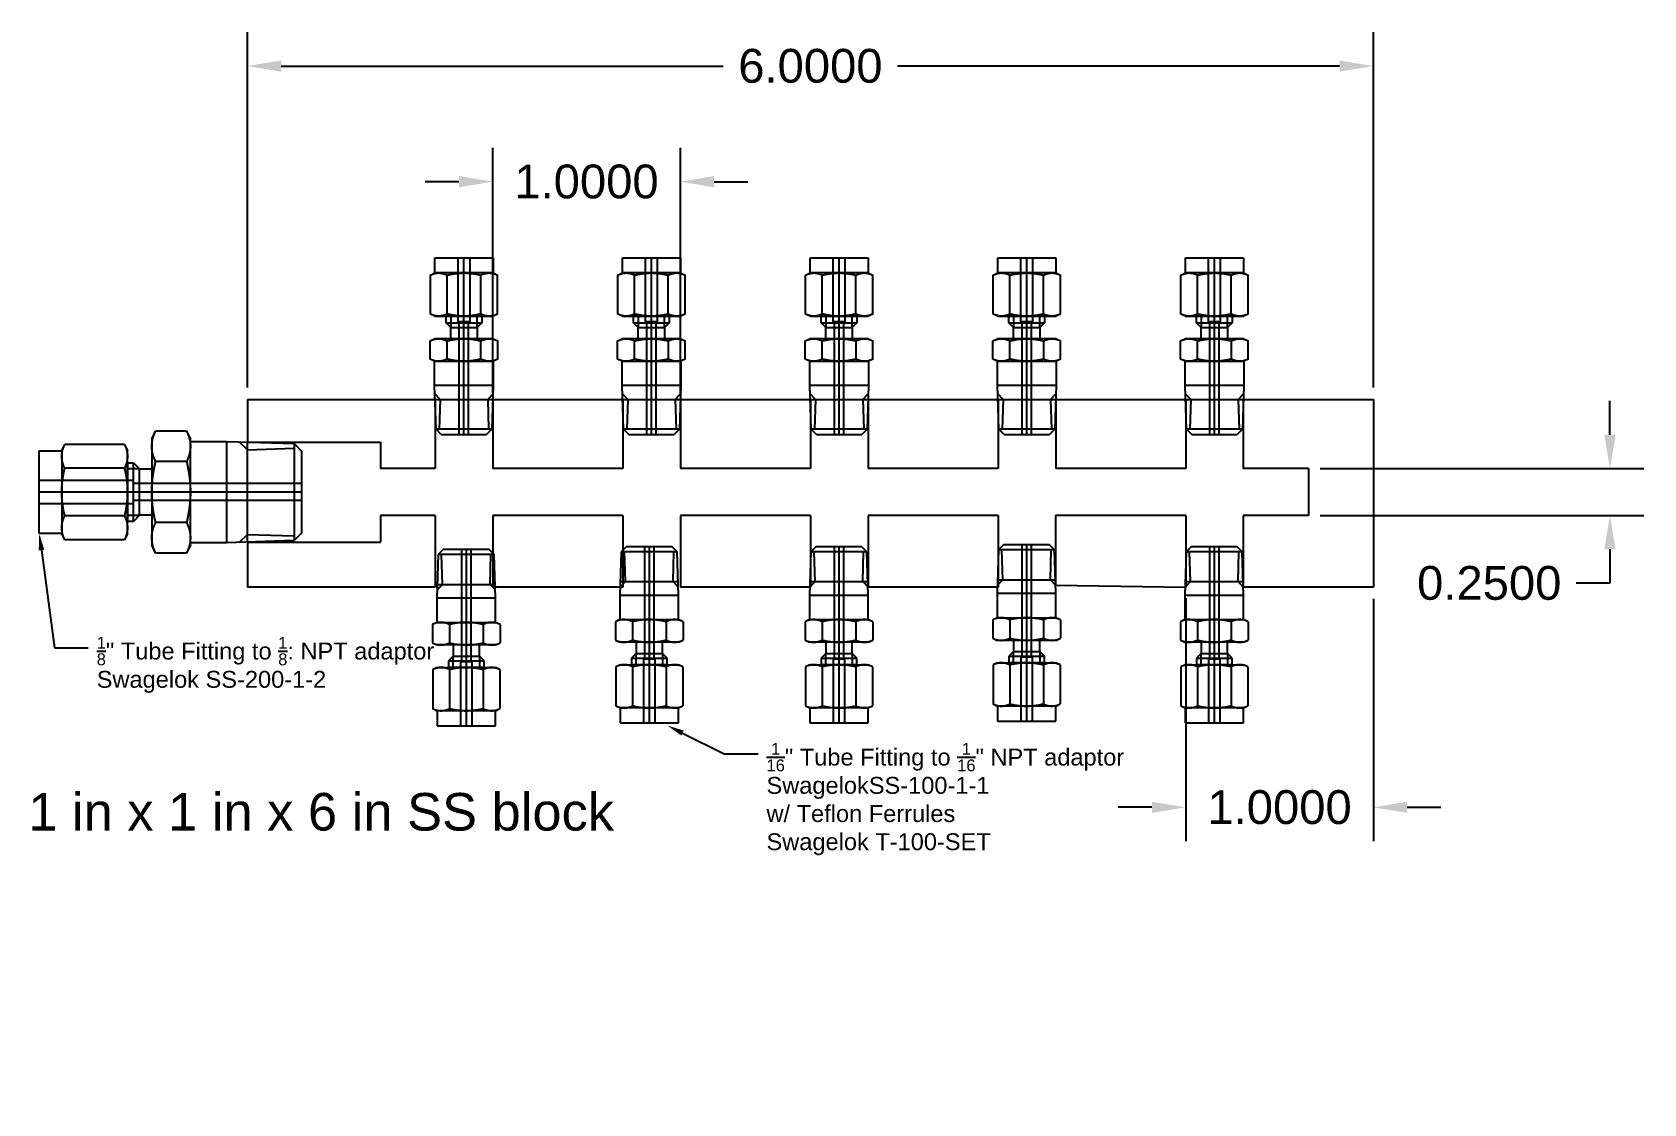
# Model space of a CAD drawing. Header units: inches. Extents: x 8.2 to 16.79, y 19.82 to 25.52.
import ezdxf
from ezdxf import colors
from ezdxf.entities.mleader import LeaderData, LeaderLine
from ezdxf.math import Vec2, Vec3

# ---------------------------------------------------------------- set-up
doc = ezdxf.new("R2010")
doc.units = ezdxf.units.IN
doc.header["$MEASUREMENT"] = 0
doc.linetypes.add('CENTER2', pattern=[28.575, 19.05, -3.175, 3.175, -3.175])
doc.linetypes.add('HIDDEN2', pattern=[4.7625, 3.175, -1.5875])
for name, color, linetype in [('TRDETAIL2', 7, 'Continuous'), ('TRDETAIL3', 7, 'Continuous'), ('TRMODEL1', 7, 'Continuous'), ('TRMODEL3', 7, 'Continuous')]:
    doc.layers.add(name, color=color, linetype=linetype)
doc.styles.get("Standard").update_dxf_attribs({"font": 'Arial.ttf'})
doc.dimstyles.get("Standard").update_dxf_attribs({"dimtxt": 0.18, "dimasz": 0.18, "dimexe": 0.18, "dimexo": 0.0625, "dimgap": 0.09, "dimtad": 0, "dimtih": 1, "dimtoh": 1, "dimdec": 4, "dimzin": 0, "dimdsep": 46, "dimtxsty": 'Standard', "dimcen": 0.09, "dimadec": 0, "dimazin": 0, "dimtfac": 1, "dimtdec": 4, "dimtofl": 0, "dimtmove": 0, "dimatfit": 3, "dimfxl": 1, "dimtolj": 1, "dimtzin": 0, "dimarcsym": 0})

msp = doc.modelspace()

# ---------------------------------------------------------------- texts
at = {"color": 3, "insert": (8.18061, 21.47127), "char_height": 0.2, "attachment_point": 1}
msp.add_mtext_dynamic_manual_height_columns('1 in x 1 in x 6 in SS block', width=3.3112257, gutter_width=1, heights=[0], dxfattribs=at)

# ---------------------------------------------------------------- blocks, each defined once
blk = doc.blocks.new('*D16')
at = {"color": 0, "lineweight": -2, "transparency": 16777216}
for p, q in [((9.3486, 23.6302), (9.3486, 25.5226)), ((15.3486, 23.6302), (15.3486, 25.5226)), ((9.5286, 25.3426), (11.8841, 25.3426)), ((15.1686, 25.3426), (12.8131, 25.3426))]:
    blk.add_line(p, q, dxfattribs=at)
at = {"color": 0, "transparency": 16777216}
for points in [[(9.5286, 25.3726), (9.5286, 25.3126), (9.3486, 25.3426)], [(15.1686, 25.3726), (15.1686, 25.3126), (15.3486, 25.3426)]]:
    blk.add_solid(points, dxfattribs=at)
at = {"layer": 'Defpoints', "color": 0, "transparency": 16777216}
for p in [(15.3486, 25.3426), (9.3486, 23.5677), (15.3486, 23.5677)]:
    blk.add_point(p, dxfattribs=at)
at = {"color": 0, "transparency": 16777216, "insert": (12.3486, 25.3426), "char_height": 0.18, "attachment_point": 5}
blk.add_mtext('\\A1;6.0000', dxfattribs=at)
blk = doc.blocks.new('*D17')
at = {"color": 0, "lineweight": -2, "transparency": 16777216}
for p, q in [((10.6555, 23.5995), (10.6555, 24.9068)), ((11.6556, 23.5995), (11.6556, 24.9068)), ((10.4755, 24.7268), (10.2955, 24.7268)), ((11.8356, 24.7268), (12.0156, 24.7268))]:
    blk.add_line(p, q, dxfattribs=at)
at = {"color": 0, "transparency": 16777216}
for points in [[(10.4755, 24.7568), (10.4755, 24.6968), (10.6555, 24.7268)], [(11.8356, 24.7568), (11.8356, 24.6968), (11.6556, 24.7268)]]:
    blk.add_solid(points, dxfattribs=at)
at = {"layer": 'Defpoints', "color": 0, "transparency": 16777216}
for p in [(11.6556, 24.7268), (10.6555, 23.537), (11.6556, 23.537)]:
    blk.add_point(p, dxfattribs=at)
at = {"color": 0, "transparency": 16777216, "insert": (11.1555, 24.7268), "char_height": 0.18, "attachment_point": 5}
blk.add_mtext('\\A1;1.0000', dxfattribs=at)
blk = doc.blocks.new('*D18')
at = {"color": 0, "lineweight": -2, "transparency": 16777216}
for p, q in [((14.3485, 22.508), (14.3485, 21.215)), ((15.3486, 22.5052), (15.3486, 21.215)), ((14.1685, 21.395), (13.9885, 21.395)), ((15.5286, 21.395), (15.7086, 21.395))]:
    blk.add_line(p, q, dxfattribs=at)
at = {"color": 0, "transparency": 16777216}
for points in [[(14.1685, 21.425), (14.1685, 21.365), (14.3485, 21.395)], [(15.5286, 21.425), (15.5286, 21.365), (15.3486, 21.395)]]:
    blk.add_solid(points, dxfattribs=at)
at = {"layer": 'Defpoints', "color": 0, "transparency": 16777216}
for p in [(14.3485, 22.5705), (15.3486, 22.5677), (14.3485, 21.395)]:
    blk.add_point(p, dxfattribs=at)
at = {"color": 0, "transparency": 16777216, "insert": (14.8486, 21.395), "char_height": 0.18, "width": 0.694952, "attachment_point": 5}
blk.add_mtext('\\A1;1.0000', dxfattribs=at)
blk = doc.blocks.new('*D19')
at = {"color": 0, "lineweight": -2, "transparency": 16777216}
for p, q in [((16.6094, 23.3789), (16.6094, 23.5589)), ((15.0646, 23.1989), (16.7894, 23.1989)), ((15.0646, 22.9489), (16.7894, 22.9489)), ((16.6094, 22.7689), (16.6094, 22.5889)), ((16.6094, 22.5889), (16.4294, 22.5889))]:
    blk.add_line(p, q, dxfattribs=at)
at = {"color": 0, "transparency": 16777216}
for points in [[(16.5794, 23.3789), (16.6394, 23.3789), (16.6094, 23.1989)], [(16.5794, 22.7689), (16.6394, 22.7689), (16.6094, 22.9489)]]:
    blk.add_solid(points, dxfattribs=at)
at = {"layer": 'Defpoints', "color": 0, "transparency": 16777216}
for p in [(15.0021, 23.1989), (15.0021, 22.9489), (16.6094, 22.9489)]:
    blk.add_point(p, dxfattribs=at)
at = {"color": 0, "transparency": 16777216, "insert": (15.9661, 22.5889), "char_height": 0.18, "attachment_point": 5}
blk.add_mtext('\\A1;0.2500', dxfattribs=at)

# ---------------------------------------------------------------- dimensions: what is measured, and where the dimension line sits
at = {"color": 3}
for base, p1, p2, picture, middle in [((15.34858, 25.34258), (9.34858, 23.56766), (15.34858, 23.56766), '*D16', (12.34858, 25.34258)), ((11.655556, 24.726788), (10.655507, 23.537025), (11.655556, 23.537025), '*D17', (11.155531, 24.726788))]:
    dim = msp.add_linear_dim(base=base, p1=p1, p2=p2, dimstyle='Standard', dxfattribs=at)
    dim.commit()
    dim.dimension.update_dxf_attribs({"geometry": picture, "text_midpoint": middle})
dim = msp.add_linear_dim(base=(16.6094, 22.9489), p1=(15.00207, 23.1989), p2=(15.00207, 22.9489), angle=90, dimstyle='Standard', dxfattribs=at)
dim.commit()
dim.dimension.update_dxf_attribs({"geometry": '*D19', "text_midpoint": (15.96614, 22.5889)})
dim = msp.add_linear_dim(base=(14.34853, 21.39502), p1=(15.34858, 22.56766), p2=(14.34853, 22.5705), text='1.0000', dimstyle='Standard', dxfattribs=at)
dim.commit()
dim.dimension.update_dxf_attribs({"geometry": '*D18', "text_midpoint": (14.84855, 21.39502)})

# ---------------------------------------------------------------- linework, layer by layer
for p, q in [((9.34858, 23.56766), (10.34857, 23.56766)), ((9.34858, 23.56766), (9.34858, 23.34044)), ((10.65551, 23.56766), (11.34858, 23.56766)), ((11.65556, 23.56766), (12.34853, 23.56766)), ((12.65555, 23.56766), (13.34858, 23.56766)), ((13.65556, 23.56766), (14.34853, 23.56766)), ((14.65555, 23.56766), (15.34858, 23.56766)), ((15.34858, 23.56766), (15.34858, 22.56766)), ((9.34858, 23.34044), (10.05788, 23.34044)), ((10.05788, 23.34044), (10.05788, 23.1989)), ((10.34856, 23.1989), (10.05788, 23.1989)), ((11.34856, 23.1989), (10.65552, 23.1989)), ((12.34853, 23.1989), (11.65556, 23.1989)), ((13.34856, 23.1989), (12.65555, 23.1989)), ((14.34853, 23.1989), (13.65555, 23.1989)), ((15.00207, 23.1989), (14.65555, 23.1989)), ((15.00207, 23.1989), (15.00207, 22.9489)), ((10.05788, 22.9489), (10.05788, 22.80736)), ((10.34855, 22.9489), (10.05788, 22.9489)), ((11.34855, 22.9489), (10.65554, 22.9489)), ((12.34853, 22.9489), (11.65556, 22.9489)), ((13.34855, 22.9489), (12.65555, 22.9489)), ((14.34853, 22.9489), (13.65554, 22.9489)), ((15.00207, 22.9489), (14.65555, 22.9489)), ((9.34858, 22.80736), (10.05788, 22.80736)), ((9.34858, 22.80736), (9.34858, 22.56766)), ((10.34853, 22.56766), (9.34858, 22.56766)), ((11.34853, 22.56766), (10.65556, 22.56766)), ((12.34853, 22.56766), (11.65556, 22.56766)), ((13.34853, 22.56766), (12.65555, 22.56766)), ((13.65553, 22.57759), (14.34853, 22.56766)), ((15.34858, 22.56766), (14.65555, 22.56766))]:
    msp.add_line(p, q)
at = {"color": 0}
for p, q in [((10.34857, 23.56766), (10.34856, 23.1989)), ((10.65551, 23.56766), (10.65552, 23.1989)), ((11.34858, 23.56766), (11.34856, 23.1989)), ((11.65556, 23.56766), (11.65556, 23.1989)), ((12.34853, 23.56766), (12.34853, 23.1989)), ((12.65555, 23.56766), (12.65555, 23.1989)), ((13.34858, 23.56766), (13.34856, 23.1989)), ((13.65556, 23.56766), (13.65555, 23.1989)), ((14.34853, 23.56766), (14.34853, 23.1989)), ((14.65555, 23.56766), (14.65555, 23.1989)), ((10.34855, 22.9489), (10.34853, 22.56766)), ((10.65554, 22.9489), (10.65556, 22.56766)), ((11.34855, 22.9489), (11.34853, 22.56766)), ((11.65556, 22.9489), (11.65556, 22.56766)), ((12.34853, 22.9489), (12.34853, 22.56766)), ((12.65555, 22.9489), (12.65555, 22.56766)), ((13.34855, 22.9489), (13.34853, 22.56766)), ((13.65554, 22.9489), (13.65553, 22.57759)), ((14.34853, 22.9489), (14.34853, 22.56766)), ((14.65555, 22.9489), (14.65555, 22.56766))]:
    msp.add_line(p, q, dxfattribs=at)
at = {"layer": 'TRDETAIL2', "color": 252, "linetype": 'HIDDEN2'}
for p, q in [((10.47127, 23.98066), (10.47127, 24.32066)), ((10.53377, 24.32066), (10.53377, 23.98066)), ((11.47036, 23.98066), (11.47036, 24.32066)), ((11.53286, 24.32066), (11.53286, 23.98066)), ((12.47036, 23.98066), (12.47036, 24.32066)), ((12.53286, 24.32066), (12.53286, 23.98066)), ((13.47036, 23.98066), (13.47036, 24.32066)), ((13.53286, 24.32066), (13.53286, 23.98066)), ((14.47036, 23.98066), (14.47036, 24.32066)), ((14.53286, 24.32066), (14.53286, 23.98066)), ((10.53377, 23.98066), (10.47127, 23.98066)), ((10.47752, 23.38066), (10.47752, 23.98066)), ((10.52752, 23.38066), (10.52752, 23.98066)), ((11.53286, 23.98066), (11.47036, 23.98066)), ((11.47661, 23.38066), (11.47661, 23.98066)), ((11.52661, 23.38066), (11.52661, 23.98066)), ((12.53286, 23.98066), (12.47036, 23.98066)), ((12.47661, 23.38066), (12.47661, 23.98066)), ((12.52661, 23.38066), (12.52661, 23.98066)), ((13.53286, 23.98066), (13.47036, 23.98066)), ((13.47661, 23.38066), (13.47661, 23.98066)), ((13.52661, 23.38066), (13.52661, 23.98066)), ((14.53286, 23.98066), (14.47036, 23.98066)), ((14.47661, 23.38066), (14.47661, 23.98066)), ((14.52661, 23.38066), (14.52661, 23.98066)), ((8.23928, 23.1364), (8.73928, 23.1364)), ((8.73928, 23.1364), (8.73928, 23.0114)), ((9.63928, 23.1189), (8.73928, 23.1189)), ((9.63928, 23.0289), (8.73928, 23.0289)), ((8.73928, 23.0114), (8.23928, 23.0114)), ((10.48981, 22.76948), (10.48981, 22.16948)), ((10.53981, 22.76948), (10.53981, 22.16948)), ((11.46495, 22.7843), (11.46495, 22.1843)), ((11.51495, 22.7843), (11.51495, 22.1843)), ((12.47569, 22.7843), (12.47569, 22.1843)), ((12.52569, 22.7843), (12.52569, 22.1843)), ((13.47566, 22.79423), (13.47566, 22.19423)), ((13.52566, 22.79423), (13.52566, 22.19423)), ((14.47569, 22.7843), (14.47569, 22.1843)), ((14.52569, 22.7843), (14.52569, 22.1843)), ((10.54606, 22.16948), (10.48356, 22.16948)), ((10.48356, 22.16948), (10.48356, 21.82948)), ((10.54606, 21.82948), (10.54606, 22.16948)), ((11.5212, 22.1843), (11.4587, 22.1843)), ((11.4587, 22.1843), (11.4587, 21.8443)), ((11.5212, 21.8443), (11.5212, 22.1843)), ((12.53194, 22.1843), (12.46944, 22.1843)), ((12.46944, 22.1843), (12.46944, 21.8443)), ((12.53194, 21.8443), (12.53194, 22.1843)), ((13.53191, 22.19423), (13.46941, 22.19423)), ((13.46941, 22.19423), (13.46941, 21.85423)), ((13.53191, 21.85423), (13.53191, 22.19423)), ((14.53194, 22.1843), (14.46944, 22.1843)), ((14.46944, 22.1843), (14.46944, 21.8443)), ((14.53194, 21.8443), (14.53194, 22.1843))]:
    msp.add_line(p, q, dxfattribs=at)
at = {"layer": 'TRDETAIL3', "color": 252, "linetype": 'CENTER2'}
for p, q in [((10.50252, 23.38066), (10.50252, 24.32066)), ((11.50161, 23.38066), (11.50161, 24.32066)), ((12.50161, 23.38066), (12.50161, 24.32066)), ((13.50161, 23.38066), (13.50161, 24.32066)), ((14.50161, 23.38066), (14.50161, 24.32066)), ((9.63928, 23.0739), (8.23928, 23.0739)), ((10.51481, 22.76948), (10.51481, 21.82948)), ((11.48995, 22.7843), (11.48995, 21.8443)), ((12.50069, 22.7843), (12.50069, 21.8443)), ((13.50066, 22.79423), (13.50066, 21.85423)), ((14.50069, 22.7843), (14.50069, 21.8443))]:
    msp.add_line(p, q, dxfattribs=at)
at = {"layer": 'TRMODEL1', "color": 252, "linetype": 'Continuous'}
for p, q in [((10.34752, 24.32066), (10.65752, 24.32066)), ((10.34752, 24.24066), (10.34752, 24.32066)), ((10.65752, 24.32066), (10.65752, 24.24066)), ((11.34661, 24.32066), (11.65661, 24.32066)), ((11.34661, 24.24066), (11.34661, 24.32066)), ((11.65661, 24.32066), (11.65661, 24.24066)), ((12.34661, 24.32066), (12.65661, 24.32066)), ((12.34661, 24.24066), (12.34661, 24.32066)), ((12.65661, 24.32066), (12.65661, 24.24066)), ((13.34661, 24.32066), (13.65661, 24.32066)), ((13.34661, 24.24066), (13.34661, 24.32066)), ((13.65661, 24.32066), (13.65661, 24.24066)), ((14.34661, 24.32066), (14.65661, 24.32066)), ((14.34661, 24.24066), (14.34661, 24.32066)), ((14.65661, 24.32066), (14.65661, 24.24066)), ((10.32354, 24.22948), (10.34752, 24.24066)), ((10.32354, 24.22948), (10.32495, 24.23013)), ((10.32354, 24.02184), (10.32354, 24.22948)), ((10.32495, 24.23013), (10.32636, 24.23076)), ((10.32636, 24.23076), (10.32774, 24.23137)), ((10.32774, 24.23137), (10.32912, 24.23196)), ((10.32912, 24.23196), (10.33048, 24.23252)), ((10.33048, 24.23252), (10.33183, 24.23307)), ((10.33183, 24.23307), (10.33318, 24.23359)), ((10.33318, 24.23359), (10.33451, 24.23409)), ((10.33451, 24.23409), (10.33583, 24.23458)), ((10.33583, 24.23458), (10.33714, 24.23504)), ((10.33714, 24.23504), (10.33844, 24.23549)), ((10.33844, 24.23549), (10.33974, 24.23591)), ((10.33974, 24.23591), (10.34102, 24.23632)), ((10.34102, 24.23632), (10.3423, 24.23671)), ((10.3423, 24.23671), (10.34358, 24.23708)), ((10.34358, 24.23708), (10.34484, 24.23743)), ((10.34484, 24.23743), (10.3461, 24.23776)), ((10.3461, 24.23776), (10.34736, 24.23807)), ((10.34736, 24.23807), (10.34861, 24.23837)), ((10.36828, 24.24066), (10.34752, 24.24066)), ((10.34861, 24.23837), (10.34985, 24.23864)), ((10.34985, 24.23864), (10.35109, 24.2389)), ((10.35109, 24.2389), (10.35233, 24.23914)), ((10.35233, 24.23914), (10.35356, 24.23937)), ((10.35356, 24.23937), (10.35479, 24.23957)), ((10.35479, 24.23957), (10.35602, 24.23976)), ((10.35602, 24.23976), (10.35725, 24.23993)), ((10.35725, 24.23993), (10.35848, 24.24008)), ((10.35848, 24.24008), (10.3597, 24.24022)), ((10.3597, 24.24022), (10.36092, 24.24034)), ((10.36092, 24.24034), (10.36215, 24.24043)), ((10.36215, 24.24043), (10.36337, 24.24052)), ((10.36337, 24.24052), (10.3646, 24.24058)), ((10.3646, 24.24058), (10.36583, 24.24062)), ((10.36583, 24.24062), (10.36705, 24.24065)), ((10.36705, 24.24065), (10.36828, 24.24066)), ((10.36828, 24.24066), (10.36951, 24.24065)), ((10.50252, 24.24066), (10.36828, 24.24066)), ((10.36951, 24.24065), (10.37074, 24.24062)), ((10.37074, 24.24062), (10.37197, 24.24058)), ((10.37197, 24.24058), (10.37319, 24.24052)), ((10.37319, 24.24052), (10.37442, 24.24043)), ((10.37442, 24.24043), (10.37564, 24.24034)), ((10.37564, 24.24034), (10.37687, 24.24022)), ((10.37687, 24.24022), (10.37809, 24.24008)), ((10.37809, 24.24008), (10.37932, 24.23993)), ((10.37932, 24.23993), (10.38054, 24.23976)), ((10.38054, 24.23976), (10.38177, 24.23957)), ((10.38177, 24.23957), (10.383, 24.23937)), ((10.383, 24.23937), (10.38424, 24.23914)), ((10.38424, 24.23914), (10.38548, 24.2389)), ((10.38548, 24.2389), (10.38672, 24.23864)), ((10.38672, 24.23864), (10.38796, 24.23837)), ((10.38796, 24.23837), (10.38921, 24.23807)), ((10.38921, 24.23807), (10.39047, 24.23776)), ((10.39047, 24.23776), (10.39173, 24.23743)), ((10.39173, 24.23743), (10.39299, 24.23708)), ((10.39299, 24.23708), (10.39426, 24.23671)), ((10.39426, 24.23671), (10.39554, 24.23632)), ((10.39554, 24.23632), (10.39683, 24.23591)), ((10.39683, 24.23591), (10.39812, 24.23549)), ((10.39812, 24.23549), (10.39943, 24.23504)), ((10.39943, 24.23504), (10.40074, 24.23458)), ((10.40074, 24.23458), (10.40206, 24.23409)), ((10.40206, 24.23409), (10.40339, 24.23359)), ((10.40339, 24.23359), (10.40473, 24.23307)), ((10.40473, 24.23307), (10.40608, 24.23252)), ((10.40608, 24.23252), (10.40745, 24.23196)), ((10.40745, 24.23196), (10.40882, 24.23137)), ((10.40882, 24.23137), (10.41021, 24.23076)), ((10.41021, 24.23076), (10.41161, 24.23013)), ((10.41161, 24.23013), (10.41303, 24.22948)), ((10.41303, 24.22948), (10.41586, 24.23013)), ((10.41303, 24.02184), (10.41303, 24.22948)), ((10.41586, 24.23013), (10.41866, 24.23076)), ((10.41866, 24.23076), (10.42144, 24.23137)), ((10.42144, 24.23137), (10.42419, 24.23196)), ((10.42419, 24.23196), (10.42692, 24.23252)), ((10.42692, 24.23252), (10.42962, 24.23307)), ((10.42962, 24.23307), (10.4323, 24.23359)), ((10.4323, 24.23359), (10.43496, 24.23409)), ((10.43496, 24.23409), (10.43761, 24.23458)), ((10.43761, 24.23458), (10.44023, 24.23504)), ((10.44023, 24.23504), (10.44284, 24.23549)), ((10.44284, 24.23549), (10.44542, 24.23591)), ((10.44542, 24.23591), (10.448, 24.23632)), ((10.448, 24.23632), (10.45056, 24.23671)), ((10.45056, 24.23671), (10.4531, 24.23708)), ((10.4531, 24.23708), (10.45563, 24.23743)), ((10.45563, 24.23743), (10.45815, 24.23776)), ((10.45815, 24.23776), (10.46066, 24.23807)), ((10.46066, 24.23807), (10.46316, 24.23837)), ((10.46316, 24.23837), (10.46565, 24.23864)), ((10.46565, 24.23864), (10.46813, 24.2389)), ((10.46813, 24.2389), (10.47061, 24.23914)), ((10.47061, 24.23914), (10.47308, 24.23937)), ((10.47308, 24.23937), (10.47554, 24.23957)), ((10.47554, 24.23957), (10.478, 24.23976)), ((10.478, 24.23976), (10.48045, 24.23993)), ((10.48045, 24.23993), (10.4829, 24.24008)), ((10.4829, 24.24008), (10.48535, 24.24022)), ((10.48535, 24.24022), (10.4878, 24.24034)), ((10.4878, 24.24034), (10.49025, 24.24043)), ((10.49025, 24.24043), (10.4927, 24.24052)), ((10.4927, 24.24052), (10.49515, 24.24058)), ((10.49515, 24.24058), (10.4976, 24.24062)), ((10.4976, 24.24062), (10.50006, 24.24065)), ((10.50006, 24.24065), (10.50252, 24.24066)), ((10.50252, 24.24066), (10.50498, 24.24065)), ((10.63675, 24.24066), (10.50252, 24.24066)), ((10.50498, 24.24065), (10.50743, 24.24062)), ((10.50743, 24.24062), (10.50989, 24.24058)), ((10.50989, 24.24058), (10.51234, 24.24052)), ((10.51234, 24.24052), (10.51479, 24.24043)), ((10.51479, 24.24043), (10.51724, 24.24034)), ((10.51724, 24.24034), (10.51968, 24.24022)), ((10.51968, 24.24022), (10.52213, 24.24008)), ((10.52213, 24.24008), (10.52458, 24.23993)), ((10.52458, 24.23993), (10.52704, 24.23976)), ((10.52704, 24.23976), (10.5295, 24.23957)), ((10.5295, 24.23957), (10.53196, 24.23937)), ((10.53196, 24.23937), (10.53443, 24.23914)), ((10.53443, 24.23914), (10.5369, 24.2389)), ((10.5369, 24.2389), (10.53938, 24.23864)), ((10.53938, 24.23864), (10.54187, 24.23837)), ((10.54187, 24.23837), (10.54437, 24.23807)), ((10.54437, 24.23807), (10.54688, 24.23776)), ((10.54688, 24.23776), (10.5494, 24.23743)), ((10.5494, 24.23743), (10.55193, 24.23708)), ((10.55193, 24.23708), (10.55448, 24.23671)), ((10.55448, 24.23671), (10.55704, 24.23632)), ((10.55704, 24.23632), (10.55961, 24.23591)), ((10.55961, 24.23591), (10.5622, 24.23549)), ((10.5622, 24.23549), (10.56481, 24.23504)), ((10.56481, 24.23504), (10.56743, 24.23458)), ((10.56743, 24.23458), (10.57007, 24.23409)), ((10.57007, 24.23409), (10.57273, 24.23359)), ((10.57273, 24.23359), (10.57542, 24.23307)), ((10.57542, 24.23307), (10.57812, 24.23252)), ((10.57812, 24.23252), (10.58085, 24.23196)), ((10.58085, 24.23196), (10.5836, 24.23137)), ((10.5836, 24.23137), (10.58637, 24.23076)), ((10.58637, 24.23076), (10.58918, 24.23013)), ((10.58918, 24.23013), (10.59201, 24.22948)), ((10.59201, 24.22948), (10.59342, 24.23013)), ((10.59201, 24.02184), (10.59201, 24.22948)), ((10.59342, 24.23013), (10.59482, 24.23076)), ((10.59482, 24.23076), (10.59621, 24.23137)), ((10.59621, 24.23137), (10.59759, 24.23196)), ((10.59759, 24.23196), (10.59895, 24.23252)), ((10.59895, 24.23252), (10.6003, 24.23307)), ((10.6003, 24.23307), (10.60164, 24.23359)), ((10.60164, 24.23359), (10.60297, 24.23409)), ((10.60297, 24.23409), (10.6043, 24.23458)), ((10.6043, 24.23458), (10.60561, 24.23504)), ((10.60561, 24.23504), (10.60691, 24.23549)), ((10.60691, 24.23549), (10.6082, 24.23591)), ((10.6082, 24.23591), (10.60949, 24.23632)), ((10.60949, 24.23632), (10.61077, 24.23671)), ((10.61077, 24.23671), (10.61204, 24.23708)), ((10.61204, 24.23708), (10.61331, 24.23743)), ((10.61331, 24.23743), (10.61457, 24.23776)), ((10.61457, 24.23776), (10.61582, 24.23807)), ((10.61582, 24.23807), (10.61707, 24.23837)), ((10.61707, 24.23837), (10.61832, 24.23864)), ((10.61832, 24.23864), (10.61956, 24.2389)), ((10.61956, 24.2389), (10.6208, 24.23914)), ((10.6208, 24.23914), (10.62203, 24.23937)), ((10.62203, 24.23937), (10.62326, 24.23957)), ((10.62326, 24.23957), (10.62449, 24.23976)), ((10.62449, 24.23976), (10.62572, 24.23993)), ((10.62572, 24.23993), (10.62694, 24.24008)), ((10.62694, 24.24008), (10.62817, 24.24022)), ((10.62817, 24.24022), (10.62939, 24.24034)), ((10.62939, 24.24034), (10.63062, 24.24043)), ((10.63062, 24.24043), (10.63184, 24.24052)), ((10.63184, 24.24052), (10.63307, 24.24058)), ((10.63307, 24.24058), (10.63429, 24.24062)), ((10.63429, 24.24062), (10.63552, 24.24065)), ((10.63552, 24.24065), (10.63675, 24.24066)), ((10.63675, 24.24066), (10.63798, 24.24065)), ((10.65752, 24.24066), (10.63675, 24.24066)), ((10.63798, 24.24065), (10.63921, 24.24062)), ((10.63921, 24.24062), (10.64044, 24.24058)), ((10.64044, 24.24058), (10.64166, 24.24052)), ((10.64166, 24.24052), (10.64289, 24.24043)), ((10.64289, 24.24043), (10.64411, 24.24034)), ((10.64411, 24.24034), (10.64533, 24.24022)), ((10.64533, 24.24022), (10.64656, 24.24008)), ((10.64656, 24.24008), (10.64778, 24.23993)), ((10.64778, 24.23993), (10.64901, 24.23976)), ((10.64901, 24.23976), (10.65024, 24.23957)), ((10.65024, 24.23957), (10.65147, 24.23937)), ((10.65147, 24.23937), (10.65271, 24.23914)), ((10.65271, 24.23914), (10.65394, 24.2389)), ((10.65394, 24.2389), (10.65518, 24.23864)), ((10.65518, 24.23864), (10.65643, 24.23837)), ((10.65643, 24.23837), (10.65768, 24.23807)), ((10.65752, 24.24066), (10.6815, 24.22948)), ((10.65768, 24.23807), (10.65893, 24.23776)), ((10.65893, 24.23776), (10.66019, 24.23743)), ((10.66019, 24.23743), (10.66146, 24.23708)), ((10.66146, 24.23708), (10.66273, 24.23671)), ((10.66273, 24.23671), (10.66401, 24.23632)), ((10.66401, 24.23632), (10.6653, 24.23591)), ((10.6653, 24.23591), (10.66659, 24.23549)), ((10.66659, 24.23549), (10.6679, 24.23504)), ((10.6679, 24.23504), (10.66921, 24.23458)), ((10.66921, 24.23458), (10.67053, 24.23409)), ((10.67053, 24.23409), (10.67186, 24.23359)), ((10.67186, 24.23359), (10.6732, 24.23307)), ((10.6732, 24.23307), (10.67455, 24.23252)), ((10.67455, 24.23252), (10.67592, 24.23196)), ((10.67592, 24.23196), (10.67729, 24.23137)), ((10.67729, 24.23137), (10.67868, 24.23076)), ((10.67868, 24.23076), (10.68008, 24.23013)), ((10.68008, 24.23013), (10.6815, 24.22948)), ((10.6815, 24.02184), (10.6815, 24.22948)), ((11.32263, 24.22948), (11.34661, 24.24066)), ((11.32263, 24.22948), (11.32405, 24.23013)), ((11.32263, 24.02184), (11.32263, 24.22948)), ((11.32405, 24.23013), (11.32545, 24.23076)), ((11.32545, 24.23076), (11.32684, 24.23137)), ((11.32684, 24.23137), (11.32821, 24.23196)), ((11.32821, 24.23196), (11.32958, 24.23252)), ((11.32958, 24.23252), (11.33093, 24.23307)), ((11.33093, 24.23307), (11.33227, 24.23359)), ((11.33227, 24.23359), (11.3336, 24.23409)), ((11.3336, 24.23409), (11.33492, 24.23458)), ((11.33492, 24.23458), (11.33623, 24.23504)), ((11.33623, 24.23504), (11.33754, 24.23549)), ((11.33754, 24.23549), (11.33883, 24.23591)), ((11.33883, 24.23591), (11.34012, 24.23632)), ((11.34012, 24.23632), (11.3414, 24.23671)), ((11.3414, 24.23671), (11.34267, 24.23708)), ((11.34267, 24.23708), (11.34394, 24.23743)), ((11.34394, 24.23743), (11.3452, 24.23776)), ((11.3452, 24.23776), (11.34645, 24.23807)), ((11.34645, 24.23807), (11.3477, 24.23837)), ((11.36738, 24.24066), (11.34661, 24.24066)), ((11.3477, 24.23837), (11.34895, 24.23864)), ((11.34895, 24.23864), (11.35019, 24.2389)), ((11.35019, 24.2389), (11.35142, 24.23914)), ((11.35142, 24.23914), (11.35266, 24.23937)), ((11.35266, 24.23937), (11.35389, 24.23957)), ((11.35389, 24.23957), (11.35512, 24.23976)), ((11.35512, 24.23976), (11.35635, 24.23993)), ((11.35635, 24.23993), (11.35757, 24.24008)), ((11.35757, 24.24008), (11.3588, 24.24022)), ((11.3588, 24.24022), (11.36002, 24.24034)), ((11.36002, 24.24034), (11.36124, 24.24043)), ((11.36124, 24.24043), (11.36247, 24.24052)), ((11.36247, 24.24052), (11.36369, 24.24058)), ((11.36369, 24.24058), (11.36492, 24.24062)), ((11.36492, 24.24062), (11.36615, 24.24065)), ((11.36615, 24.24065), (11.36738, 24.24066)), ((11.36738, 24.24066), (11.36861, 24.24065)), ((11.50161, 24.24066), (11.36738, 24.24066)), ((11.36861, 24.24065), (11.36984, 24.24062)), ((11.36984, 24.24062), (11.37106, 24.24058)), ((11.37106, 24.24058), (11.37229, 24.24052)), ((11.37229, 24.24052), (11.37351, 24.24043)), ((11.37351, 24.24043), (11.37474, 24.24034)), ((11.37474, 24.24034), (11.37596, 24.24022)), ((11.37596, 24.24022), (11.37719, 24.24008)), ((11.37719, 24.24008), (11.37841, 24.23993)), ((11.37841, 24.23993), (11.37964, 24.23976)), ((11.37964, 24.23976), (11.38087, 24.23957)), ((11.38087, 24.23957), (11.3821, 24.23937)), ((11.3821, 24.23937), (11.38333, 24.23914)), ((11.38333, 24.23914), (11.38457, 24.2389)), ((11.38457, 24.2389), (11.38581, 24.23864)), ((11.38581, 24.23864), (11.38706, 24.23837)), ((11.38706, 24.23837), (11.38831, 24.23807)), ((11.38831, 24.23807), (11.38956, 24.23776)), ((11.38956, 24.23776), (11.39082, 24.23743)), ((11.39082, 24.23743), (11.39209, 24.23708)), ((11.39209, 24.23708), (11.39336, 24.23671)), ((11.39336, 24.23671), (11.39464, 24.23632)), ((11.39464, 24.23632), (11.39593, 24.23591)), ((11.39593, 24.23591), (11.39722, 24.23549)), ((11.39722, 24.23549), (11.39852, 24.23504)), ((11.39852, 24.23504), (11.39983, 24.23458)), ((11.39983, 24.23458), (11.40116, 24.23409)), ((11.40116, 24.23409), (11.40249, 24.23359)), ((11.40249, 24.23359), (11.40383, 24.23307)), ((11.40383, 24.23307), (11.40518, 24.23252)), ((11.40518, 24.23252), (11.40654, 24.23196)), ((11.40654, 24.23196), (11.40792, 24.23137)), ((11.40792, 24.23137), (11.40931, 24.23076)), ((11.40931, 24.23076), (11.41071, 24.23013)), ((11.41071, 24.23013), (11.41212, 24.22948)), ((11.41212, 24.22948), (11.41495, 24.23013)), ((11.41212, 24.02184), (11.41212, 24.22948)), ((11.41495, 24.23013), (11.41776, 24.23076)), ((11.41776, 24.23076), (11.42053, 24.23137)), ((11.42053, 24.23137), (11.42328, 24.23196)), ((11.42328, 24.23196), (11.42601, 24.23252)), ((11.42601, 24.23252), (11.42872, 24.23307)), ((11.42872, 24.23307), (11.4314, 24.23359)), ((11.4314, 24.23359), (11.43406, 24.23409)), ((11.43406, 24.23409), (11.4367, 24.23458)), ((11.4367, 24.23458), (11.43932, 24.23504)), ((11.43932, 24.23504), (11.44193, 24.23549)), ((11.44193, 24.23549), (11.44452, 24.23591)), ((11.44452, 24.23591), (11.44709, 24.23632)), ((11.44709, 24.23632), (11.44965, 24.23671)), ((11.44965, 24.23671), (11.4522, 24.23708)), ((11.4522, 24.23708), (11.45473, 24.23743)), ((11.45473, 24.23743), (11.45725, 24.23776)), ((11.45725, 24.23776), (11.45976, 24.23807)), ((11.45976, 24.23807), (11.46226, 24.23837)), ((11.46226, 24.23837), (11.46475, 24.23864)), ((11.46475, 24.23864), (11.46723, 24.2389)), ((11.46723, 24.2389), (11.4697, 24.23914)), ((11.4697, 24.23914), (11.47217, 24.23937)), ((11.47217, 24.23937), (11.47463, 24.23957)), ((11.47463, 24.23957), (11.47709, 24.23976)), ((11.47709, 24.23976), (11.47955, 24.23993)), ((11.47955, 24.23993), (11.482, 24.24008)), ((11.482, 24.24008), (11.48445, 24.24022)), ((11.48445, 24.24022), (11.4869, 24.24034)), ((11.4869, 24.24034), (11.48934, 24.24043)), ((11.48934, 24.24043), (11.49179, 24.24052)), ((11.49179, 24.24052), (11.49424, 24.24058)), ((11.49424, 24.24058), (11.4967, 24.24062)), ((11.4967, 24.24062), (11.49915, 24.24065)), ((11.49915, 24.24065), (11.50161, 24.24066)), ((11.50161, 24.24066), (11.50407, 24.24065)), ((11.63585, 24.24066), (11.50161, 24.24066)), ((11.50407, 24.24065), (11.50653, 24.24062)), ((11.50653, 24.24062), (11.50898, 24.24058)), ((11.50898, 24.24058), (11.51143, 24.24052)), ((11.51143, 24.24052), (11.51388, 24.24043)), ((11.51388, 24.24043), (11.51633, 24.24034)), ((11.51633, 24.24034), (11.51878, 24.24022)), ((11.51878, 24.24022), (11.52123, 24.24008)), ((11.52123, 24.24008), (11.52368, 24.23993)), ((11.52368, 24.23993), (11.52613, 24.23976)), ((11.52613, 24.23976), (11.52859, 24.23957)), ((11.52859, 24.23957), (11.53105, 24.23937)), ((11.53105, 24.23937), (11.53352, 24.23914)), ((11.53352, 24.23914), (11.536, 24.2389)), ((11.536, 24.2389), (11.53848, 24.23864)), ((11.53848, 24.23864), (11.54097, 24.23837)), ((11.54097, 24.23837), (11.54347, 24.23807)), ((11.54347, 24.23807), (11.54598, 24.23776)), ((11.54598, 24.23776), (11.5485, 24.23743)), ((11.5485, 24.23743), (11.55103, 24.23708)), ((11.55103, 24.23708), (11.55357, 24.23671)), ((11.55357, 24.23671), (11.55613, 24.23632)), ((11.55613, 24.23632), (11.55871, 24.23591)), ((11.55871, 24.23591), (11.5613, 24.23549)), ((11.5613, 24.23549), (11.5639, 24.23504)), ((11.5639, 24.23504), (11.56652, 24.23458)), ((11.56652, 24.23458), (11.56917, 24.23409)), ((11.56917, 24.23409), (11.57183, 24.23359)), ((11.57183, 24.23359), (11.57451, 24.23307)), ((11.57451, 24.23307), (11.57721, 24.23252)), ((11.57721, 24.23252), (11.57994, 24.23196)), ((11.57994, 24.23196), (11.58269, 24.23137)), ((11.58269, 24.23137), (11.58547, 24.23076)), ((11.58547, 24.23076), (11.58827, 24.23013)), ((11.58827, 24.23013), (11.5911, 24.22948)), ((11.5911, 24.22948), (11.59252, 24.23013)), ((11.5911, 24.02184), (11.5911, 24.22948)), ((11.59252, 24.23013), (11.59392, 24.23076)), ((11.59392, 24.23076), (11.59531, 24.23137)), ((11.59531, 24.23137), (11.59668, 24.23196)), ((11.59668, 24.23196), (11.59805, 24.23252)), ((11.59805, 24.23252), (11.5994, 24.23307)), ((11.5994, 24.23307), (11.60074, 24.23359)), ((11.60074, 24.23359), (11.60207, 24.23409)), ((11.60207, 24.23409), (11.60339, 24.23458)), ((11.60339, 24.23458), (11.6047, 24.23504)), ((11.6047, 24.23504), (11.60601, 24.23549)), ((11.60601, 24.23549), (11.6073, 24.23591)), ((11.6073, 24.23591), (11.60859, 24.23632)), ((11.60859, 24.23632), (11.60987, 24.23671)), ((11.60987, 24.23671), (11.61114, 24.23708)), ((11.61114, 24.23708), (11.6124, 24.23743)), ((11.6124, 24.23743), (11.61366, 24.23776)), ((11.61366, 24.23776), (11.61492, 24.23807)), ((11.61492, 24.23807), (11.61617, 24.23837)), ((11.61617, 24.23837), (11.61741, 24.23864)), ((11.61741, 24.23864), (11.61865, 24.2389)), ((11.61865, 24.2389), (11.61989, 24.23914)), ((11.61989, 24.23914), (11.62113, 24.23937)), ((11.62113, 24.23937), (11.62236, 24.23957)), ((11.62236, 24.23957), (11.62359, 24.23976)), ((11.62359, 24.23976), (11.62481, 24.23993)), ((11.62481, 24.23993), (11.62604, 24.24008)), ((11.62604, 24.24008), (11.62726, 24.24022)), ((11.62726, 24.24022), (11.62849, 24.24034)), ((11.62849, 24.24034), (11.62971, 24.24043)), ((11.62971, 24.24043), (11.63094, 24.24052)), ((11.63094, 24.24052), (11.63216, 24.24058)), ((11.63216, 24.24058), (11.63339, 24.24062)), ((11.63339, 24.24062), (11.63462, 24.24065)), ((11.63462, 24.24065), (11.63585, 24.24066)), ((11.63585, 24.24066), (11.63708, 24.24065)), ((11.65661, 24.24066), (11.63585, 24.24066)), ((11.63708, 24.24065), (11.63831, 24.24062)), ((11.63831, 24.24062), (11.63953, 24.24058)), ((11.63953, 24.24058), (11.64076, 24.24052)), ((11.64076, 24.24052), (11.64198, 24.24043)), ((11.64198, 24.24043), (11.64321, 24.24034)), ((11.64321, 24.24034), (11.64443, 24.24022)), ((11.64443, 24.24022), (11.64565, 24.24008)), ((11.64565, 24.24008), (11.64688, 24.23993)), ((11.64688, 24.23993), (11.64811, 24.23976)), ((11.64811, 24.23976), (11.64934, 24.23957)), ((11.64934, 24.23957), (11.65057, 24.23937)), ((11.65057, 24.23937), (11.6518, 24.23914)), ((11.6518, 24.23914), (11.65304, 24.2389)), ((11.65304, 24.2389), (11.65428, 24.23864)), ((11.65428, 24.23864), (11.65552, 24.23837)), ((11.65552, 24.23837), (11.65677, 24.23807)), ((11.65661, 24.24066), (11.68059, 24.22948)), ((11.65677, 24.23807), (11.65803, 24.23776)), ((11.65803, 24.23776), (11.65929, 24.23743)), ((11.65929, 24.23743), (11.66056, 24.23708)), ((11.66056, 24.23708), (11.66183, 24.23671)), ((11.66183, 24.23671), (11.66311, 24.23632)), ((11.66311, 24.23632), (11.66439, 24.23591)), ((11.66439, 24.23591), (11.66569, 24.23549)), ((11.66569, 24.23549), (11.66699, 24.23504)), ((11.66699, 24.23504), (11.6683, 24.23458)), ((11.6683, 24.23458), (11.66962, 24.23409)), ((11.66962, 24.23409), (11.67095, 24.23359)), ((11.67095, 24.23359), (11.6723, 24.23307)), ((11.6723, 24.23307), (11.67365, 24.23252)), ((11.67365, 24.23252), (11.67501, 24.23196)), ((11.67501, 24.23196), (11.67639, 24.23137)), ((11.67639, 24.23137), (11.67778, 24.23076)), ((11.67778, 24.23076), (11.67918, 24.23013)), ((11.67918, 24.23013), (11.68059, 24.22948)), ((11.68059, 24.02184), (11.68059, 24.22948)), ((12.32263, 24.22948), (12.34661, 24.24066)), ((12.32263, 24.22948), (12.32405, 24.23013)), ((12.32263, 24.02184), (12.32263, 24.22948)), ((12.32405, 24.23013), (12.32545, 24.23076)), ((12.32545, 24.23076), (12.32684, 24.23137)), ((12.32684, 24.23137), (12.32821, 24.23196)), ((12.32821, 24.23196), (12.32958, 24.23252)), ((12.32958, 24.23252), (12.33093, 24.23307)), ((12.33093, 24.23307), (12.33227, 24.23359)), ((12.33227, 24.23359), (12.3336, 24.23409)), ((12.3336, 24.23409), (12.33492, 24.23458)), ((12.33492, 24.23458), (12.33623, 24.23504)), ((12.33623, 24.23504), (12.33754, 24.23549)), ((12.33754, 24.23549), (12.33883, 24.23591)), ((12.33883, 24.23591), (12.34012, 24.23632)), ((12.34012, 24.23632), (12.3414, 24.23671)), ((12.3414, 24.23671), (12.34267, 24.23708)), ((12.34267, 24.23708), (12.34393, 24.23743)), ((12.34393, 24.23743), (12.34519, 24.23776)), ((12.34519, 24.23776), (12.34645, 24.23807)), ((12.34645, 24.23807), (12.3477, 24.23837)), ((12.36738, 24.24066), (12.34661, 24.24066)), ((12.3477, 24.23837), (12.34894, 24.23864)), ((12.34894, 24.23864), (12.35018, 24.2389)), ((12.35018, 24.2389), (12.35142, 24.23914)), ((12.35142, 24.23914), (12.35266, 24.23937)), ((12.35266, 24.23937), (12.35389, 24.23957)), ((12.35389, 24.23957), (12.35512, 24.23976)), ((12.35512, 24.23976), (12.35634, 24.23993)), ((12.35634, 24.23993), (12.35757, 24.24008)), ((12.35757, 24.24008), (12.35879, 24.24022)), ((12.35879, 24.24022), (12.36002, 24.24034)), ((12.36002, 24.24034), (12.36124, 24.24043)), ((12.36124, 24.24043), (12.36247, 24.24052)), ((12.36247, 24.24052), (12.36369, 24.24058)), ((12.36369, 24.24058), (12.36492, 24.24062)), ((12.36492, 24.24062), (12.36615, 24.24065)), ((12.36615, 24.24065), (12.36738, 24.24066)), ((12.36738, 24.24066), (12.36861, 24.24065)), ((12.50161, 24.24066), (12.36738, 24.24066)), ((12.36861, 24.24065), (12.36984, 24.24062)), ((12.36984, 24.24062), (12.37106, 24.24058)), ((12.37106, 24.24058), (12.37229, 24.24052)), ((12.37229, 24.24052), (12.37351, 24.24043)), ((12.37351, 24.24043), (12.37474, 24.24034)), ((12.37474, 24.24034), (12.37596, 24.24022)), ((12.37596, 24.24022), (12.37718, 24.24008)), ((12.37718, 24.24008), (12.37841, 24.23993)), ((12.37841, 24.23993), (12.37964, 24.23976)), ((12.37964, 24.23976), (12.38087, 24.23957)), ((12.38087, 24.23957), (12.3821, 24.23937)), ((12.3821, 24.23937), (12.38333, 24.23914)), ((12.38333, 24.23914), (12.38457, 24.2389)), ((12.38457, 24.2389), (12.38581, 24.23864)), ((12.38581, 24.23864), (12.38705, 24.23837)), ((12.38705, 24.23837), (12.3883, 24.23807)), ((12.3883, 24.23807), (12.38956, 24.23776)), ((12.38956, 24.23776), (12.39082, 24.23743)), ((12.39082, 24.23743), (12.39209, 24.23708)), ((12.39209, 24.23708), (12.39336, 24.23671)), ((12.39336, 24.23671), (12.39464, 24.23632)), ((12.39464, 24.23632), (12.39592, 24.23591)), ((12.39592, 24.23591), (12.39722, 24.23549)), ((12.39722, 24.23549), (12.39852, 24.23504)), ((12.39852, 24.23504), (12.39983, 24.23458)), ((12.39983, 24.23458), (12.40115, 24.23409)), ((12.40115, 24.23409), (12.40248, 24.23359)), ((12.40248, 24.23359), (12.40383, 24.23307)), ((12.40383, 24.23307), (12.40518, 24.23252)), ((12.40518, 24.23252), (12.40654, 24.23196)), ((12.40654, 24.23196), (12.40792, 24.23137)), ((12.40792, 24.23137), (12.40931, 24.23076)), ((12.40931, 24.23076), (12.41071, 24.23013)), ((12.41071, 24.23013), (12.41212, 24.22948)), ((12.41212, 24.22948), (12.41495, 24.23013)), ((12.41212, 24.02184), (12.41212, 24.22948)), ((12.41495, 24.23013), (12.41775, 24.23076)), ((12.41775, 24.23076), (12.42053, 24.23137)), ((12.42053, 24.23137), (12.42328, 24.23196)), ((12.42328, 24.23196), (12.42601, 24.23252)), ((12.42601, 24.23252), (12.42871, 24.23307)), ((12.42871, 24.23307), (12.4314, 24.23359)), ((12.4314, 24.23359), (12.43406, 24.23409)), ((12.43406, 24.23409), (12.4367, 24.23458)), ((12.4367, 24.23458), (12.43932, 24.23504)), ((12.43932, 24.23504), (12.44193, 24.23549)), ((12.44193, 24.23549), (12.44452, 24.23591)), ((12.44452, 24.23591), (12.44709, 24.23632)), ((12.44709, 24.23632), (12.44965, 24.23671)), ((12.44965, 24.23671), (12.45219, 24.23708)), ((12.45219, 24.23708), (12.45473, 24.23743)), ((12.45473, 24.23743), (12.45725, 24.23776)), ((12.45725, 24.23776), (12.45976, 24.23807)), ((12.45976, 24.23807), (12.46225, 24.23837)), ((12.46225, 24.23837), (12.46475, 24.23864)), ((12.46475, 24.23864), (12.46723, 24.2389)), ((12.46723, 24.2389), (12.4697, 24.23914)), ((12.4697, 24.23914), (12.47217, 24.23937)), ((12.47217, 24.23937), (12.47463, 24.23957)), ((12.47463, 24.23957), (12.47709, 24.23976)), ((12.47709, 24.23976), (12.47954, 24.23993)), ((12.47954, 24.23993), (12.482, 24.24008)), ((12.482, 24.24008), (12.48445, 24.24022)), ((12.48445, 24.24022), (12.48689, 24.24034)), ((12.48689, 24.24034), (12.48934, 24.24043)), ((12.48934, 24.24043), (12.49179, 24.24052)), ((12.49179, 24.24052), (12.49424, 24.24058)), ((12.49424, 24.24058), (12.49669, 24.24062)), ((12.49669, 24.24062), (12.49915, 24.24065)), ((12.49915, 24.24065), (12.50161, 24.24066)), ((12.50161, 24.24066), (12.50407, 24.24065)), ((12.63584, 24.24066), (12.50161, 24.24066)), ((12.50407, 24.24065), (12.50653, 24.24062)), ((12.50653, 24.24062), (12.50898, 24.24058)), ((12.50898, 24.24058), (12.51143, 24.24052)), ((12.51143, 24.24052), (12.51388, 24.24043)), ((12.51388, 24.24043), (12.51633, 24.24034)), ((12.51633, 24.24034), (12.51878, 24.24022)), ((12.51878, 24.24022), (12.52123, 24.24008)), ((12.52123, 24.24008), (12.52368, 24.23993)), ((12.52368, 24.23993), (12.52613, 24.23976)), ((12.52613, 24.23976), (12.52859, 24.23957)), ((12.52859, 24.23957), (12.53105, 24.23937)), ((12.53105, 24.23937), (12.53352, 24.23914)), ((12.53352, 24.23914), (12.53599, 24.2389)), ((12.53599, 24.2389), (12.53848, 24.23864)), ((12.53848, 24.23864), (12.54097, 24.23837)), ((12.54097, 24.23837), (12.54347, 24.23807)), ((12.54347, 24.23807), (12.54598, 24.23776)), ((12.54598, 24.23776), (12.5485, 24.23743)), ((12.5485, 24.23743), (12.55103, 24.23708)), ((12.55103, 24.23708), (12.55357, 24.23671)), ((12.55357, 24.23671), (12.55613, 24.23632)), ((12.55613, 24.23632), (12.5587, 24.23591)), ((12.5587, 24.23591), (12.56129, 24.23549)), ((12.56129, 24.23549), (12.5639, 24.23504)), ((12.5639, 24.23504), (12.56652, 24.23458)), ((12.56652, 24.23458), (12.56916, 24.23409)), ((12.56916, 24.23409), (12.57183, 24.23359)), ((12.57183, 24.23359), (12.57451, 24.23307)), ((12.57451, 24.23307), (12.57721, 24.23252)), ((12.57721, 24.23252), (12.57994, 24.23196)), ((12.57994, 24.23196), (12.58269, 24.23137)), ((12.58269, 24.23137), (12.58547, 24.23076)), ((12.58547, 24.23076), (12.58827, 24.23013)), ((12.58827, 24.23013), (12.5911, 24.22948)), ((12.5911, 24.22948), (12.59252, 24.23013)), ((12.5911, 24.02184), (12.5911, 24.22948)), ((12.59252, 24.23013), (12.59392, 24.23076)), ((12.59392, 24.23076), (12.5953, 24.23137)), ((12.5953, 24.23137), (12.59668, 24.23196)), ((12.59668, 24.23196), (12.59804, 24.23252)), ((12.59804, 24.23252), (12.5994, 24.23307)), ((12.5994, 24.23307), (12.60074, 24.23359)), ((12.60074, 24.23359), (12.60207, 24.23409)), ((12.60207, 24.23409), (12.60339, 24.23458)), ((12.60339, 24.23458), (12.6047, 24.23504)), ((12.6047, 24.23504), (12.606, 24.23549)), ((12.606, 24.23549), (12.6073, 24.23591)), ((12.6073, 24.23591), (12.60858, 24.23632)), ((12.60858, 24.23632), (12.60986, 24.23671)), ((12.60986, 24.23671), (12.61114, 24.23708)), ((12.61114, 24.23708), (12.6124, 24.23743)), ((12.6124, 24.23743), (12.61366, 24.23776)), ((12.61366, 24.23776), (12.61492, 24.23807)), ((12.61492, 24.23807), (12.61617, 24.23837)), ((12.61617, 24.23837), (12.61741, 24.23864)), ((12.61741, 24.23864), (12.61865, 24.2389)), ((12.61865, 24.2389), (12.61989, 24.23914)), ((12.61989, 24.23914), (12.62112, 24.23937)), ((12.62112, 24.23937), (12.62236, 24.23957)), ((12.62236, 24.23957), (12.62358, 24.23976)), ((12.62358, 24.23976), (12.62481, 24.23993)), ((12.62481, 24.23993), (12.62604, 24.24008)), ((12.62604, 24.24008), (12.62726, 24.24022)), ((12.62726, 24.24022), (12.62849, 24.24034)), ((12.62849, 24.24034), (12.62971, 24.24043)), ((12.62971, 24.24043), (12.63093, 24.24052)), ((12.63093, 24.24052), (12.63216, 24.24058)), ((12.63216, 24.24058), (12.63339, 24.24062)), ((12.63339, 24.24062), (12.63461, 24.24065)), ((12.63461, 24.24065), (12.63584, 24.24066)), ((12.63584, 24.24066), (12.63708, 24.24065)), ((12.65661, 24.24066), (12.63584, 24.24066)), ((12.63708, 24.24065), (12.6383, 24.24062)), ((12.6383, 24.24062), (12.63953, 24.24058)), ((12.63953, 24.24058), (12.64076, 24.24052)), ((12.64076, 24.24052), (12.64198, 24.24043)), ((12.64198, 24.24043), (12.6432, 24.24034)), ((12.6432, 24.24034), (12.64443, 24.24022)), ((12.64443, 24.24022), (12.64565, 24.24008)), ((12.64565, 24.24008), (12.64688, 24.23993)), ((12.64688, 24.23993), (12.64811, 24.23976)), ((12.64811, 24.23976), (12.64933, 24.23957)), ((12.64933, 24.23957), (12.65057, 24.23937)), ((12.65057, 24.23937), (12.6518, 24.23914)), ((12.6518, 24.23914), (12.65304, 24.2389)), ((12.65304, 24.2389), (12.65428, 24.23864)), ((12.65428, 24.23864), (12.65552, 24.23837)), ((12.65552, 24.23837), (12.65677, 24.23807)), ((12.65661, 24.24066), (12.68059, 24.22948)), ((12.65677, 24.23807), (12.65803, 24.23776)), ((12.65803, 24.23776), (12.65929, 24.23743)), ((12.65929, 24.23743), (12.66055, 24.23708)), ((12.66055, 24.23708), (12.66183, 24.23671)), ((12.66183, 24.23671), (12.6631, 24.23632)), ((12.6631, 24.23632), (12.66439, 24.23591)), ((12.66439, 24.23591), (12.66569, 24.23549)), ((12.66569, 24.23549), (12.66699, 24.23504)), ((12.66699, 24.23504), (12.6683, 24.23458)), ((12.6683, 24.23458), (12.66962, 24.23409)), ((12.66962, 24.23409), (12.67095, 24.23359)), ((12.67095, 24.23359), (12.67229, 24.23307)), ((12.67229, 24.23307), (12.67365, 24.23252)), ((12.67365, 24.23252), (12.67501, 24.23196)), ((12.67501, 24.23196), (12.67638, 24.23137)), ((12.67638, 24.23137), (12.67777, 24.23076)), ((12.67777, 24.23076), (12.67917, 24.23013)), ((12.67917, 24.23013), (12.68059, 24.22948)), ((12.68059, 24.02184), (12.68059, 24.22948)), ((13.32263, 24.22948), (13.34661, 24.24066)), ((13.32263, 24.22948), (13.32405, 24.23013)), ((13.32263, 24.02184), (13.32263, 24.22948)), ((13.32405, 24.23013), (13.32545, 24.23076)), ((13.32545, 24.23076), (13.32684, 24.23137)), ((13.32684, 24.23137), (13.32821, 24.23196)), ((13.32821, 24.23196), (13.32958, 24.23252)), ((13.32958, 24.23252), (13.33093, 24.23307)), ((13.33093, 24.23307), (13.33227, 24.23359)), ((13.33227, 24.23359), (13.3336, 24.23409)), ((13.3336, 24.23409), (13.33492, 24.23458)), ((13.33492, 24.23458), (13.33623, 24.23504)), ((13.33623, 24.23504), (13.33754, 24.23549)), ((13.33754, 24.23549), (13.33883, 24.23591)), ((13.33883, 24.23591), (13.34012, 24.23632)), ((13.34012, 24.23632), (13.3414, 24.23671)), ((13.3414, 24.23671), (13.34267, 24.23708)), ((13.34267, 24.23708), (13.34394, 24.23743)), ((13.34394, 24.23743), (13.3452, 24.23776)), ((13.3452, 24.23776), (13.34645, 24.23807)), ((13.34645, 24.23807), (13.3477, 24.23837)), ((13.36738, 24.24066), (13.34661, 24.24066)), ((13.3477, 24.23837), (13.34895, 24.23864)), ((13.34895, 24.23864), (13.35019, 24.2389)), ((13.35019, 24.2389), (13.35142, 24.23914)), ((13.35142, 24.23914), (13.35266, 24.23937)), ((13.35266, 24.23937), (13.35389, 24.23957)), ((13.35389, 24.23957), (13.35512, 24.23976)), ((13.35512, 24.23976), (13.35635, 24.23993)), ((13.35635, 24.23993), (13.35757, 24.24008)), ((13.35757, 24.24008), (13.3588, 24.24022)), ((13.3588, 24.24022), (13.36002, 24.24034)), ((13.36002, 24.24034), (13.36124, 24.24043)), ((13.36124, 24.24043), (13.36247, 24.24052)), ((13.36247, 24.24052), (13.36369, 24.24058)), ((13.36369, 24.24058), (13.36492, 24.24062)), ((13.36492, 24.24062), (13.36615, 24.24065)), ((13.36615, 24.24065), (13.36738, 24.24066)), ((13.36738, 24.24066), (13.36861, 24.24065)), ((13.50161, 24.24066), (13.36738, 24.24066)), ((13.36861, 24.24065), (13.36984, 24.24062)), ((13.36984, 24.24062), (13.37106, 24.24058)), ((13.37106, 24.24058), (13.37229, 24.24052)), ((13.37229, 24.24052), (13.37351, 24.24043)), ((13.37351, 24.24043), (13.37474, 24.24034)), ((13.37474, 24.24034), (13.37596, 24.24022)), ((13.37596, 24.24022), (13.37719, 24.24008)), ((13.37719, 24.24008), (13.37841, 24.23993)), ((13.37841, 24.23993), (13.37964, 24.23976)), ((13.37964, 24.23976), (13.38087, 24.23957)), ((13.38087, 24.23957), (13.3821, 24.23937)), ((13.3821, 24.23937), (13.38333, 24.23914)), ((13.38333, 24.23914), (13.38457, 24.2389)), ((13.38457, 24.2389), (13.38581, 24.23864)), ((13.38581, 24.23864), (13.38706, 24.23837)), ((13.38706, 24.23837), (13.38831, 24.23807)), ((13.38831, 24.23807), (13.38956, 24.23776)), ((13.38956, 24.23776), (13.39082, 24.23743)), ((13.39082, 24.23743), (13.39209, 24.23708)), ((13.39209, 24.23708), (13.39336, 24.23671)), ((13.39336, 24.23671), (13.39464, 24.23632)), ((13.39464, 24.23632), (13.39593, 24.23591)), ((13.39593, 24.23591), (13.39722, 24.23549)), ((13.39722, 24.23549), (13.39852, 24.23504)), ((13.39852, 24.23504), (13.39983, 24.23458)), ((13.39983, 24.23458), (13.40116, 24.23409)), ((13.40116, 24.23409), (13.40249, 24.23359)), ((13.40249, 24.23359), (13.40383, 24.23307)), ((13.40383, 24.23307), (13.40518, 24.23252)), ((13.40518, 24.23252), (13.40654, 24.23196)), ((13.40654, 24.23196), (13.40792, 24.23137)), ((13.40792, 24.23137), (13.40931, 24.23076)), ((13.40931, 24.23076), (13.41071, 24.23013)), ((13.41071, 24.23013), (13.41212, 24.22948)), ((13.41212, 24.22948), (13.41495, 24.23013)), ((13.41212, 24.02184), (13.41212, 24.22948)), ((13.41495, 24.23013), (13.41776, 24.23076)), ((13.41776, 24.23076), (13.42053, 24.23137)), ((13.42053, 24.23137), (13.42328, 24.23196)), ((13.42328, 24.23196), (13.42601, 24.23252)), ((13.42601, 24.23252), (13.42872, 24.23307)), ((13.42872, 24.23307), (13.4314, 24.23359)), ((13.4314, 24.23359), (13.43406, 24.23409)), ((13.43406, 24.23409), (13.4367, 24.23458)), ((13.4367, 24.23458), (13.43932, 24.23504)), ((13.43932, 24.23504), (13.44193, 24.23549)), ((13.44193, 24.23549), (13.44452, 24.23591)), ((13.44452, 24.23591), (13.44709, 24.23632)), ((13.44709, 24.23632), (13.44965, 24.23671)), ((13.44965, 24.23671), (13.4522, 24.23708)), ((13.4522, 24.23708), (13.45473, 24.23743)), ((13.45473, 24.23743), (13.45725, 24.23776)), ((13.45725, 24.23776), (13.45976, 24.23807)), ((13.45976, 24.23807), (13.46226, 24.23837)), ((13.46226, 24.23837), (13.46475, 24.23864)), ((13.46475, 24.23864), (13.46723, 24.2389)), ((13.46723, 24.2389), (13.4697, 24.23914)), ((13.4697, 24.23914), (13.47217, 24.23937)), ((13.47217, 24.23937), (13.47463, 24.23957)), ((13.47463, 24.23957), (13.47709, 24.23976)), ((13.47709, 24.23976), (13.47955, 24.23993)), ((13.47955, 24.23993), (13.482, 24.24008)), ((13.482, 24.24008), (13.48445, 24.24022)), ((13.48445, 24.24022), (13.4869, 24.24034)), ((13.4869, 24.24034), (13.48934, 24.24043)), ((13.48934, 24.24043), (13.49179, 24.24052)), ((13.49179, 24.24052), (13.49424, 24.24058)), ((13.49424, 24.24058), (13.4967, 24.24062)), ((13.4967, 24.24062), (13.49915, 24.24065)), ((13.49915, 24.24065), (13.50161, 24.24066)), ((13.50161, 24.24066), (13.50407, 24.24065)), ((13.63585, 24.24066), (13.50161, 24.24066)), ((13.50407, 24.24065), (13.50653, 24.24062)), ((13.50653, 24.24062), (13.50898, 24.24058)), ((13.50898, 24.24058), (13.51143, 24.24052)), ((13.51143, 24.24052), (13.51388, 24.24043)), ((13.51388, 24.24043), (13.51633, 24.24034)), ((13.51633, 24.24034), (13.51878, 24.24022)), ((13.51878, 24.24022), (13.52123, 24.24008)), ((13.52123, 24.24008), (13.52368, 24.23993)), ((13.52368, 24.23993), (13.52613, 24.23976)), ((13.52613, 24.23976), (13.52859, 24.23957)), ((13.52859, 24.23957), (13.53105, 24.23937)), ((13.53105, 24.23937), (13.53352, 24.23914)), ((13.53352, 24.23914), (13.536, 24.2389)), ((13.536, 24.2389), (13.53848, 24.23864)), ((13.53848, 24.23864), (13.54097, 24.23837)), ((13.54097, 24.23837), (13.54347, 24.23807)), ((13.54347, 24.23807), (13.54598, 24.23776)), ((13.54598, 24.23776), (13.5485, 24.23743)), ((13.5485, 24.23743), (13.55103, 24.23708)), ((13.55103, 24.23708), (13.55357, 24.23671)), ((13.55357, 24.23671), (13.55613, 24.23632)), ((13.55613, 24.23632), (13.55871, 24.23591)), ((13.55871, 24.23591), (13.5613, 24.23549)), ((13.5613, 24.23549), (13.5639, 24.23504)), ((13.5639, 24.23504), (13.56652, 24.23458)), ((13.56652, 24.23458), (13.56917, 24.23409)), ((13.56917, 24.23409), (13.57183, 24.23359)), ((13.57183, 24.23359), (13.57451, 24.23307)), ((13.57451, 24.23307), (13.57721, 24.23252)), ((13.57721, 24.23252), (13.57994, 24.23196)), ((13.57994, 24.23196), (13.58269, 24.23137)), ((13.58269, 24.23137), (13.58547, 24.23076)), ((13.58547, 24.23076), (13.58827, 24.23013)), ((13.58827, 24.23013), (13.5911, 24.22948)), ((13.5911, 24.22948), (13.59252, 24.23013)), ((13.5911, 24.02184), (13.5911, 24.22948)), ((13.59252, 24.23013), (13.59392, 24.23076)), ((13.59392, 24.23076), (13.59531, 24.23137)), ((13.59531, 24.23137), (13.59668, 24.23196)), ((13.59668, 24.23196), (13.59805, 24.23252)), ((13.59805, 24.23252), (13.5994, 24.23307)), ((13.5994, 24.23307), (13.60074, 24.23359)), ((13.60074, 24.23359), (13.60207, 24.23409)), ((13.60207, 24.23409), (13.60339, 24.23458)), ((13.60339, 24.23458), (13.6047, 24.23504)), ((13.6047, 24.23504), (13.60601, 24.23549)), ((13.60601, 24.23549), (13.6073, 24.23591)), ((13.6073, 24.23591), (13.60859, 24.23632)), ((13.60859, 24.23632), (13.60987, 24.23671)), ((13.60987, 24.23671), (13.61114, 24.23708)), ((13.61114, 24.23708), (13.6124, 24.23743)), ((13.6124, 24.23743), (13.61366, 24.23776)), ((13.61366, 24.23776), (13.61492, 24.23807)), ((13.61492, 24.23807), (13.61617, 24.23837)), ((13.61617, 24.23837), (13.61741, 24.23864)), ((13.61741, 24.23864), (13.61865, 24.2389)), ((13.61865, 24.2389), (13.61989, 24.23914)), ((13.61989, 24.23914), (13.62113, 24.23937)), ((13.62113, 24.23937), (13.62236, 24.23957)), ((13.62236, 24.23957), (13.62359, 24.23976)), ((13.62359, 24.23976), (13.62481, 24.23993)), ((13.62481, 24.23993), (13.62604, 24.24008)), ((13.62604, 24.24008), (13.62726, 24.24022)), ((13.62726, 24.24022), (13.62849, 24.24034)), ((13.62849, 24.24034), (13.62971, 24.24043)), ((13.62971, 24.24043), (13.63094, 24.24052)), ((13.63094, 24.24052), (13.63216, 24.24058)), ((13.63216, 24.24058), (13.63339, 24.24062)), ((13.63339, 24.24062), (13.63462, 24.24065)), ((13.63462, 24.24065), (13.63585, 24.24066)), ((13.63585, 24.24066), (13.63708, 24.24065)), ((13.65661, 24.24066), (13.63585, 24.24066)), ((13.63708, 24.24065), (13.63831, 24.24062)), ((13.63831, 24.24062), (13.63953, 24.24058)), ((13.63953, 24.24058), (13.64076, 24.24052)), ((13.64076, 24.24052), (13.64198, 24.24043)), ((13.64198, 24.24043), (13.64321, 24.24034)), ((13.64321, 24.24034), (13.64443, 24.24022)), ((13.64443, 24.24022), (13.64565, 24.24008)), ((13.64565, 24.24008), (13.64688, 24.23993)), ((13.64688, 24.23993), (13.64811, 24.23976)), ((13.64811, 24.23976), (13.64934, 24.23957)), ((13.64934, 24.23957), (13.65057, 24.23937)), ((13.65057, 24.23937), (13.6518, 24.23914)), ((13.6518, 24.23914), (13.65304, 24.2389)), ((13.65304, 24.2389), (13.65428, 24.23864)), ((13.65428, 24.23864), (13.65552, 24.23837)), ((13.65552, 24.23837), (13.65677, 24.23807)), ((13.65661, 24.24066), (13.68059, 24.22948)), ((13.65677, 24.23807), (13.65803, 24.23776)), ((13.65803, 24.23776), (13.65929, 24.23743)), ((13.65929, 24.23743), (13.66056, 24.23708)), ((13.66056, 24.23708), (13.66183, 24.23671)), ((13.66183, 24.23671), (13.66311, 24.23632)), ((13.66311, 24.23632), (13.66439, 24.23591)), ((13.66439, 24.23591), (13.66569, 24.23549)), ((13.66569, 24.23549), (13.66699, 24.23504)), ((13.66699, 24.23504), (13.6683, 24.23458)), ((13.6683, 24.23458), (13.66962, 24.23409)), ((13.66962, 24.23409), (13.67095, 24.23359)), ((13.67095, 24.23359), (13.6723, 24.23307)), ((13.6723, 24.23307), (13.67365, 24.23252)), ((13.67365, 24.23252), (13.67501, 24.23196)), ((13.67501, 24.23196), (13.67639, 24.23137)), ((13.67639, 24.23137), (13.67778, 24.23076)), ((13.67778, 24.23076), (13.67918, 24.23013)), ((13.67918, 24.23013), (13.68059, 24.22948)), ((13.68059, 24.02184), (13.68059, 24.22948)), ((14.32263, 24.22948), (14.34661, 24.24066)), ((14.32263, 24.22948), (14.32405, 24.23013)), ((14.32263, 24.02184), (14.32263, 24.22948)), ((14.32405, 24.23013), (14.32545, 24.23076)), ((14.32545, 24.23076), (14.32684, 24.23137)), ((14.32684, 24.23137), (14.32821, 24.23196)), ((14.32821, 24.23196), (14.32958, 24.23252)), ((14.32958, 24.23252), (14.33093, 24.23307)), ((14.33093, 24.23307), (14.33227, 24.23359)), ((14.33227, 24.23359), (14.3336, 24.23409)), ((14.3336, 24.23409), (14.33492, 24.23458)), ((14.33492, 24.23458), (14.33623, 24.23504)), ((14.33623, 24.23504), (14.33754, 24.23549)), ((14.33754, 24.23549), (14.33883, 24.23591)), ((14.33883, 24.23591), (14.34012, 24.23632)), ((14.34012, 24.23632), (14.3414, 24.23671)), ((14.3414, 24.23671), (14.34267, 24.23708)), ((14.34267, 24.23708), (14.34393, 24.23743)), ((14.34393, 24.23743), (14.34519, 24.23776)), ((14.34519, 24.23776), (14.34645, 24.23807)), ((14.34645, 24.23807), (14.3477, 24.23837)), ((14.36738, 24.24066), (14.34661, 24.24066)), ((14.3477, 24.23837), (14.34894, 24.23864)), ((14.34894, 24.23864), (14.35018, 24.2389)), ((14.35018, 24.2389), (14.35142, 24.23914)), ((14.35142, 24.23914), (14.35266, 24.23937)), ((14.35266, 24.23937), (14.35389, 24.23957)), ((14.35389, 24.23957), (14.35512, 24.23976)), ((14.35512, 24.23976), (14.35634, 24.23993)), ((14.35634, 24.23993), (14.35757, 24.24008)), ((14.35757, 24.24008), (14.35879, 24.24022)), ((14.35879, 24.24022), (14.36002, 24.24034)), ((14.36002, 24.24034), (14.36124, 24.24043)), ((14.36124, 24.24043), (14.36247, 24.24052)), ((14.36247, 24.24052), (14.36369, 24.24058)), ((14.36369, 24.24058), (14.36492, 24.24062)), ((14.36492, 24.24062), (14.36615, 24.24065)), ((14.36615, 24.24065), (14.36738, 24.24066)), ((14.36738, 24.24066), (14.36861, 24.24065)), ((14.50161, 24.24066), (14.36738, 24.24066)), ((14.36861, 24.24065), (14.36984, 24.24062)), ((14.36984, 24.24062), (14.37106, 24.24058)), ((14.37106, 24.24058), (14.37229, 24.24052)), ((14.37229, 24.24052), (14.37351, 24.24043)), ((14.37351, 24.24043), (14.37474, 24.24034)), ((14.37474, 24.24034), (14.37596, 24.24022)), ((14.37596, 24.24022), (14.37718, 24.24008)), ((14.37718, 24.24008), (14.37841, 24.23993)), ((14.37841, 24.23993), (14.37964, 24.23976)), ((14.37964, 24.23976), (14.38087, 24.23957)), ((14.38087, 24.23957), (14.3821, 24.23937)), ((14.3821, 24.23937), (14.38333, 24.23914)), ((14.38333, 24.23914), (14.38457, 24.2389)), ((14.38457, 24.2389), (14.38581, 24.23864)), ((14.38581, 24.23864), (14.38705, 24.23837)), ((14.38705, 24.23837), (14.3883, 24.23807)), ((14.3883, 24.23807), (14.38956, 24.23776)), ((14.38956, 24.23776), (14.39082, 24.23743)), ((14.39082, 24.23743), (14.39209, 24.23708)), ((14.39209, 24.23708), (14.39336, 24.23671)), ((14.39336, 24.23671), (14.39464, 24.23632)), ((14.39464, 24.23632), (14.39592, 24.23591)), ((14.39592, 24.23591), (14.39722, 24.23549)), ((14.39722, 24.23549), (14.39852, 24.23504)), ((14.39852, 24.23504), (14.39983, 24.23458)), ((14.39983, 24.23458), (14.40115, 24.23409)), ((14.40115, 24.23409), (14.40248, 24.23359)), ((14.40248, 24.23359), (14.40383, 24.23307)), ((14.40383, 24.23307), (14.40518, 24.23252)), ((14.40518, 24.23252), (14.40654, 24.23196)), ((14.40654, 24.23196), (14.40792, 24.23137)), ((14.40792, 24.23137), (14.40931, 24.23076)), ((14.40931, 24.23076), (14.41071, 24.23013)), ((14.41071, 24.23013), (14.41212, 24.22948)), ((14.41212, 24.22948), (14.41495, 24.23013)), ((14.41212, 24.02184), (14.41212, 24.22948)), ((14.41495, 24.23013), (14.41775, 24.23076)), ((14.41775, 24.23076), (14.42053, 24.23137)), ((14.42053, 24.23137), (14.42328, 24.23196)), ((14.42328, 24.23196), (14.42601, 24.23252)), ((14.42601, 24.23252), (14.42871, 24.23307)), ((14.42871, 24.23307), (14.4314, 24.23359)), ((14.4314, 24.23359), (14.43406, 24.23409)), ((14.43406, 24.23409), (14.4367, 24.23458)), ((14.4367, 24.23458), (14.43932, 24.23504)), ((14.43932, 24.23504), (14.44193, 24.23549)), ((14.44193, 24.23549), (14.44452, 24.23591)), ((14.44452, 24.23591), (14.44709, 24.23632)), ((14.44709, 24.23632), (14.44965, 24.23671)), ((14.44965, 24.23671), (14.45219, 24.23708)), ((14.45219, 24.23708), (14.45473, 24.23743)), ((14.45473, 24.23743), (14.45725, 24.23776)), ((14.45725, 24.23776), (14.45976, 24.23807)), ((14.45976, 24.23807), (14.46225, 24.23837)), ((14.46225, 24.23837), (14.46475, 24.23864)), ((14.46475, 24.23864), (14.46723, 24.2389)), ((14.46723, 24.2389), (14.4697, 24.23914)), ((14.4697, 24.23914), (14.47217, 24.23937)), ((14.47217, 24.23937), (14.47463, 24.23957)), ((14.47463, 24.23957), (14.47709, 24.23976)), ((14.47709, 24.23976), (14.47954, 24.23993)), ((14.47954, 24.23993), (14.482, 24.24008)), ((14.482, 24.24008), (14.48445, 24.24022)), ((14.48445, 24.24022), (14.48689, 24.24034)), ((14.48689, 24.24034), (14.48934, 24.24043)), ((14.48934, 24.24043), (14.49179, 24.24052)), ((14.49179, 24.24052), (14.49424, 24.24058)), ((14.49424, 24.24058), (14.49669, 24.24062)), ((14.49669, 24.24062), (14.49915, 24.24065)), ((14.49915, 24.24065), (14.50161, 24.24066)), ((14.50161, 24.24066), (14.50407, 24.24065)), ((14.63584, 24.24066), (14.50161, 24.24066)), ((14.50407, 24.24065), (14.50653, 24.24062)), ((14.50653, 24.24062), (14.50898, 24.24058)), ((14.50898, 24.24058), (14.51143, 24.24052)), ((14.51143, 24.24052), (14.51388, 24.24043)), ((14.51388, 24.24043), (14.51633, 24.24034)), ((14.51633, 24.24034), (14.51878, 24.24022)), ((14.51878, 24.24022), (14.52123, 24.24008)), ((14.52123, 24.24008), (14.52368, 24.23993)), ((14.52368, 24.23993), (14.52613, 24.23976)), ((14.52613, 24.23976), (14.52859, 24.23957)), ((14.52859, 24.23957), (14.53105, 24.23937)), ((14.53105, 24.23937), (14.53352, 24.23914)), ((14.53352, 24.23914), (14.53599, 24.2389)), ((14.53599, 24.2389), (14.53848, 24.23864)), ((14.53848, 24.23864), (14.54097, 24.23837)), ((14.54097, 24.23837), (14.54347, 24.23807)), ((14.54347, 24.23807), (14.54598, 24.23776)), ((14.54598, 24.23776), (14.5485, 24.23743)), ((14.5485, 24.23743), (14.55103, 24.23708)), ((14.55103, 24.23708), (14.55357, 24.23671)), ((14.55357, 24.23671), (14.55613, 24.23632)), ((14.55613, 24.23632), (14.5587, 24.23591)), ((14.5587, 24.23591), (14.56129, 24.23549)), ((14.56129, 24.23549), (14.5639, 24.23504)), ((14.5639, 24.23504), (14.56652, 24.23458)), ((14.56652, 24.23458), (14.56916, 24.23409)), ((14.56916, 24.23409), (14.57183, 24.23359)), ((14.57183, 24.23359), (14.57451, 24.23307)), ((14.57451, 24.23307), (14.57721, 24.23252)), ((14.57721, 24.23252), (14.57994, 24.23196)), ((14.57994, 24.23196), (14.58269, 24.23137)), ((14.58269, 24.23137), (14.58547, 24.23076)), ((14.58547, 24.23076), (14.58827, 24.23013)), ((14.58827, 24.23013), (14.5911, 24.22948)), ((14.5911, 24.22948), (14.59252, 24.23013)), ((14.5911, 24.02184), (14.5911, 24.22948)), ((14.59252, 24.23013), (14.59392, 24.23076)), ((14.59392, 24.23076), (14.5953, 24.23137)), ((14.5953, 24.23137), (14.59668, 24.23196)), ((14.59668, 24.23196), (14.59804, 24.23252)), ((14.59804, 24.23252), (14.5994, 24.23307)), ((14.5994, 24.23307), (14.60074, 24.23359)), ((14.60074, 24.23359), (14.60207, 24.23409)), ((14.60207, 24.23409), (14.60339, 24.23458)), ((14.60339, 24.23458), (14.6047, 24.23504)), ((14.6047, 24.23504), (14.606, 24.23549)), ((14.606, 24.23549), (14.6073, 24.23591)), ((14.6073, 24.23591), (14.60858, 24.23632)), ((14.60858, 24.23632), (14.60986, 24.23671)), ((14.60986, 24.23671), (14.61114, 24.23708)), ((14.61114, 24.23708), (14.6124, 24.23743)), ((14.6124, 24.23743), (14.61366, 24.23776)), ((14.61366, 24.23776), (14.61492, 24.23807)), ((14.61492, 24.23807), (14.61617, 24.23837)), ((14.61617, 24.23837), (14.61741, 24.23864)), ((14.61741, 24.23864), (14.61865, 24.2389)), ((14.61865, 24.2389), (14.61989, 24.23914)), ((14.61989, 24.23914), (14.62112, 24.23937)), ((14.62112, 24.23937), (14.62236, 24.23957)), ((14.62236, 24.23957), (14.62358, 24.23976)), ((14.62358, 24.23976), (14.62481, 24.23993)), ((14.62481, 24.23993), (14.62604, 24.24008)), ((14.62604, 24.24008), (14.62726, 24.24022)), ((14.62726, 24.24022), (14.62849, 24.24034)), ((14.62849, 24.24034), (14.62971, 24.24043)), ((14.62971, 24.24043), (14.63093, 24.24052)), ((14.63093, 24.24052), (14.63216, 24.24058)), ((14.63216, 24.24058), (14.63339, 24.24062)), ((14.63339, 24.24062), (14.63461, 24.24065)), ((14.63461, 24.24065), (14.63584, 24.24066)), ((14.63584, 24.24066), (14.63708, 24.24065)), ((14.65661, 24.24066), (14.63584, 24.24066)), ((14.63708, 24.24065), (14.6383, 24.24062)), ((14.6383, 24.24062), (14.63953, 24.24058)), ((14.63953, 24.24058), (14.64076, 24.24052)), ((14.64076, 24.24052), (14.64198, 24.24043)), ((14.64198, 24.24043), (14.6432, 24.24034)), ((14.6432, 24.24034), (14.64443, 24.24022)), ((14.64443, 24.24022), (14.64565, 24.24008)), ((14.64565, 24.24008), (14.64688, 24.23993)), ((14.64688, 24.23993), (14.64811, 24.23976)), ((14.64811, 24.23976), (14.64933, 24.23957)), ((14.64933, 24.23957), (14.65057, 24.23937)), ((14.65057, 24.23937), (14.6518, 24.23914)), ((14.6518, 24.23914), (14.65304, 24.2389)), ((14.65304, 24.2389), (14.65428, 24.23864)), ((14.65428, 24.23864), (14.65552, 24.23837)), ((14.65552, 24.23837), (14.65677, 24.23807)), ((14.65661, 24.24066), (14.68059, 24.22948)), ((14.65677, 24.23807), (14.65803, 24.23776)), ((14.65803, 24.23776), (14.65929, 24.23743)), ((14.65929, 24.23743), (14.66055, 24.23708)), ((14.66055, 24.23708), (14.66183, 24.23671)), ((14.66183, 24.23671), (14.6631, 24.23632)), ((14.6631, 24.23632), (14.66439, 24.23591)), ((14.66439, 24.23591), (14.66569, 24.23549)), ((14.66569, 24.23549), (14.66699, 24.23504)), ((14.66699, 24.23504), (14.6683, 24.23458)), ((14.6683, 24.23458), (14.66962, 24.23409)), ((14.66962, 24.23409), (14.67095, 24.23359)), ((14.67095, 24.23359), (14.67229, 24.23307)), ((14.67229, 24.23307), (14.67365, 24.23252)), ((14.67365, 24.23252), (14.67501, 24.23196)), ((14.67501, 24.23196), (14.67638, 24.23137)), ((14.67638, 24.23137), (14.67777, 24.23076)), ((14.67777, 24.23076), (14.67917, 24.23013)), ((14.67917, 24.23013), (14.68059, 24.22948)), ((14.68059, 24.02184), (14.68059, 24.22948)), ((10.32495, 24.02119), (10.32354, 24.02184)), ((10.34752, 24.01066), (10.32354, 24.02184)), ((10.32636, 24.02056), (10.32495, 24.02119)), ((10.32774, 24.01995), (10.32636, 24.02056)), ((10.32912, 24.01937), (10.32774, 24.01995)), ((10.33048, 24.0188), (10.32912, 24.01937)), ((10.33183, 24.01826), (10.33048, 24.0188)), ((10.33318, 24.01773), (10.33183, 24.01826)), ((10.33451, 24.01723), (10.33318, 24.01773)), ((10.33583, 24.01674), (10.33451, 24.01723)), ((10.33714, 24.01628), (10.33583, 24.01674)), ((10.33844, 24.01583), (10.33714, 24.01628)), ((10.33974, 24.01541), (10.33844, 24.01583)), ((10.34102, 24.015), (10.33974, 24.01541)), ((10.3423, 24.01461), (10.34102, 24.015)), ((10.34358, 24.01425), (10.3423, 24.01461)), ((10.34484, 24.01389), (10.34358, 24.01425)), ((10.3461, 24.01356), (10.34484, 24.01389)), ((10.34736, 24.01325), (10.3461, 24.01356)), ((10.34861, 24.01295), (10.34736, 24.01325)), ((10.34752, 24.01066), (10.36828, 24.01066)), ((10.34985, 24.01268), (10.34861, 24.01295)), ((10.35109, 24.01242), (10.34985, 24.01268)), ((10.35233, 24.01218), (10.35109, 24.01242)), ((10.35356, 24.01195), (10.35233, 24.01218)), ((10.35479, 24.01175), (10.35356, 24.01195)), ((10.35602, 24.01156), (10.35479, 24.01175)), ((10.35725, 24.01139), (10.35602, 24.01156)), ((10.35848, 24.01124), (10.35725, 24.01139)), ((10.3597, 24.0111), (10.35848, 24.01124)), ((10.36092, 24.01099), (10.3597, 24.0111)), ((10.36215, 24.01089), (10.36092, 24.01099)), ((10.36337, 24.01081), (10.36215, 24.01089)), ((10.3646, 24.01074), (10.36337, 24.01081)), ((10.36583, 24.0107), (10.3646, 24.01074)), ((10.36705, 24.01067), (10.36583, 24.0107)), ((10.36828, 24.01066), (10.36705, 24.01067)), ((10.36951, 24.01067), (10.36828, 24.01066)), ((10.36828, 24.01066), (10.50252, 24.01066)), ((10.37074, 24.0107), (10.36951, 24.01067)), ((10.37197, 24.01074), (10.37074, 24.0107)), ((10.37319, 24.01081), (10.37197, 24.01074)), ((10.37442, 24.01089), (10.37319, 24.01081)), ((10.37564, 24.01099), (10.37442, 24.01089)), ((10.37687, 24.0111), (10.37564, 24.01099)), ((10.37809, 24.01124), (10.37687, 24.0111)), ((10.37932, 24.01139), (10.37809, 24.01124)), ((10.38054, 24.01156), (10.37932, 24.01139)), ((10.38177, 24.01175), (10.38054, 24.01156)), ((10.383, 24.01195), (10.38177, 24.01175)), ((10.38424, 24.01218), (10.383, 24.01195)), ((10.38548, 24.01242), (10.38424, 24.01218)), ((10.38672, 24.01268), (10.38548, 24.01242)), ((10.38796, 24.01295), (10.38672, 24.01268)), ((10.38921, 24.01325), (10.38796, 24.01295)), ((10.39047, 24.01356), (10.38921, 24.01325)), ((10.39173, 24.01389), (10.39047, 24.01356)), ((10.39299, 24.01425), (10.39173, 24.01389)), ((10.39426, 24.01461), (10.39299, 24.01425)), ((10.39554, 24.015), (10.39426, 24.01461)), ((10.39683, 24.01541), (10.39554, 24.015)), ((10.39812, 24.01583), (10.39683, 24.01541)), ((10.39943, 24.01628), (10.39812, 24.01583)), ((10.40074, 24.01674), (10.39943, 24.01628)), ((10.40206, 24.01723), (10.40074, 24.01674)), ((10.40339, 24.01773), (10.40206, 24.01723)), ((10.40473, 24.01826), (10.40339, 24.01773)), ((10.40608, 24.0188), (10.40473, 24.01826)), ((10.40745, 24.01937), (10.40608, 24.0188)), ((10.40882, 24.01995), (10.40745, 24.01937)), ((10.40752, 23.97546), (10.40752, 24.01066)), ((10.59752, 24.01066), (10.40752, 24.01066)), ((10.40752, 23.97546), (10.59752, 23.97546)), ((10.43232, 23.95066), (10.40752, 23.97546)), ((10.41021, 24.02056), (10.40882, 24.01995)), ((10.41161, 24.02119), (10.41021, 24.02056)), ((10.41303, 24.02184), (10.41161, 24.02119)), ((10.41586, 24.02119), (10.41303, 24.02184)), ((10.41866, 24.02056), (10.41586, 24.02119)), ((10.42144, 24.01995), (10.41866, 24.02056)), ((10.42419, 24.01937), (10.42144, 24.01995)), ((10.42692, 24.0188), (10.42419, 24.01937)), ((10.42962, 24.01826), (10.42692, 24.0188)), ((10.4323, 24.01773), (10.42962, 24.01826)), ((10.43496, 24.01723), (10.4323, 24.01773)), ((10.43761, 24.01674), (10.43496, 24.01723)), ((10.44023, 24.01628), (10.43761, 24.01674)), ((10.44284, 24.01583), (10.44023, 24.01628)), ((10.44542, 24.01541), (10.44284, 24.01583)), ((10.448, 24.015), (10.44542, 24.01541)), ((10.45056, 24.01461), (10.448, 24.015)), ((10.4531, 24.01425), (10.45056, 24.01461)), ((10.45563, 24.01389), (10.4531, 24.01425)), ((10.45815, 24.01356), (10.45563, 24.01389)), ((10.46066, 24.01325), (10.45815, 24.01356)), ((10.46316, 24.01295), (10.46066, 24.01325)), ((10.46565, 24.01268), (10.46316, 24.01295)), ((10.46813, 24.01242), (10.46565, 24.01268)), ((10.47061, 24.01218), (10.46813, 24.01242)), ((10.47308, 24.01195), (10.47061, 24.01218)), ((10.47554, 24.01175), (10.47308, 24.01195)), ((10.478, 24.01156), (10.47554, 24.01175)), ((10.48045, 24.01139), (10.478, 24.01156)), ((10.4829, 24.01124), (10.48045, 24.01139)), ((10.48535, 24.0111), (10.4829, 24.01124)), ((10.4878, 24.01099), (10.48535, 24.0111)), ((10.49025, 24.01089), (10.4878, 24.01099)), ((10.4927, 24.01081), (10.49025, 24.01089)), ((10.49515, 24.01074), (10.4927, 24.01081)), ((10.4976, 24.0107), (10.49515, 24.01074)), ((10.50006, 24.01067), (10.4976, 24.0107)), ((10.50252, 24.01066), (10.50006, 24.01067)), ((10.50498, 24.01067), (10.50252, 24.01066)), ((10.50252, 24.01066), (10.63675, 24.01066)), ((10.50743, 24.0107), (10.50498, 24.01067)), ((10.50989, 24.01074), (10.50743, 24.0107)), ((10.51234, 24.01081), (10.50989, 24.01074)), ((10.51479, 24.01089), (10.51234, 24.01081)), ((10.51724, 24.01099), (10.51479, 24.01089)), ((10.51968, 24.0111), (10.51724, 24.01099)), ((10.52213, 24.01124), (10.51968, 24.0111)), ((10.52458, 24.01139), (10.52213, 24.01124)), ((10.52704, 24.01156), (10.52458, 24.01139)), ((10.5295, 24.01175), (10.52704, 24.01156)), ((10.53196, 24.01195), (10.5295, 24.01175)), ((10.53443, 24.01218), (10.53196, 24.01195)), ((10.5369, 24.01242), (10.53443, 24.01218)), ((10.53938, 24.01268), (10.5369, 24.01242)), ((10.54187, 24.01295), (10.53938, 24.01268)), ((10.54437, 24.01325), (10.54187, 24.01295)), ((10.54688, 24.01356), (10.54437, 24.01325)), ((10.5494, 24.01389), (10.54688, 24.01356)), ((10.55193, 24.01425), (10.5494, 24.01389)), ((10.55448, 24.01461), (10.55193, 24.01425)), ((10.55704, 24.015), (10.55448, 24.01461)), ((10.55961, 24.01541), (10.55704, 24.015)), ((10.5622, 24.01583), (10.55961, 24.01541)), ((10.56481, 24.01628), (10.5622, 24.01583)), ((10.56743, 24.01674), (10.56481, 24.01628)), ((10.57007, 24.01723), (10.56743, 24.01674)), ((10.57273, 24.01773), (10.57007, 24.01723)), ((10.59752, 23.97546), (10.57272, 23.95066)), ((10.57542, 24.01826), (10.57273, 24.01773)), ((10.57812, 24.0188), (10.57542, 24.01826)), ((10.58085, 24.01937), (10.57812, 24.0188)), ((10.5836, 24.01995), (10.58085, 24.01937)), ((10.58637, 24.02056), (10.5836, 24.01995)), ((10.58918, 24.02119), (10.58637, 24.02056)), ((10.59201, 24.02184), (10.58918, 24.02119)), ((10.59342, 24.02119), (10.59201, 24.02184)), ((10.59482, 24.02056), (10.59342, 24.02119)), ((10.59621, 24.01995), (10.59482, 24.02056)), ((10.59759, 24.01937), (10.59621, 24.01995)), ((10.59752, 24.01066), (10.59752, 23.97546)), ((10.59895, 24.0188), (10.59759, 24.01937)), ((10.6003, 24.01826), (10.59895, 24.0188)), ((10.60164, 24.01773), (10.6003, 24.01826)), ((10.60297, 24.01723), (10.60164, 24.01773)), ((10.6043, 24.01674), (10.60297, 24.01723)), ((10.60561, 24.01628), (10.6043, 24.01674)), ((10.60691, 24.01583), (10.60561, 24.01628)), ((10.6082, 24.01541), (10.60691, 24.01583)), ((10.60949, 24.015), (10.6082, 24.01541)), ((10.61077, 24.01461), (10.60949, 24.015)), ((10.61204, 24.01425), (10.61077, 24.01461)), ((10.61331, 24.01389), (10.61204, 24.01425)), ((10.61457, 24.01356), (10.61331, 24.01389)), ((10.61582, 24.01325), (10.61457, 24.01356)), ((10.61707, 24.01295), (10.61582, 24.01325)), ((10.61832, 24.01268), (10.61707, 24.01295)), ((10.61956, 24.01242), (10.61832, 24.01268)), ((10.6208, 24.01218), (10.61956, 24.01242)), ((10.62203, 24.01195), (10.6208, 24.01218)), ((10.62326, 24.01175), (10.62203, 24.01195)), ((10.62449, 24.01156), (10.62326, 24.01175)), ((10.62572, 24.01139), (10.62449, 24.01156)), ((10.62694, 24.01124), (10.62572, 24.01139)), ((10.62817, 24.0111), (10.62694, 24.01124)), ((10.62939, 24.01099), (10.62817, 24.0111)), ((10.63062, 24.01089), (10.62939, 24.01099)), ((10.63184, 24.01081), (10.63062, 24.01089)), ((10.63307, 24.01074), (10.63184, 24.01081)), ((10.63429, 24.0107), (10.63307, 24.01074)), ((10.63552, 24.01067), (10.63429, 24.0107)), ((10.63675, 24.01066), (10.63552, 24.01067)), ((10.63798, 24.01067), (10.63675, 24.01066)), ((10.63675, 24.01066), (10.65752, 24.01066)), ((10.63921, 24.0107), (10.63798, 24.01067)), ((10.64044, 24.01074), (10.63921, 24.0107)), ((10.64166, 24.01081), (10.64044, 24.01074)), ((10.64289, 24.01089), (10.64166, 24.01081)), ((10.64411, 24.01099), (10.64289, 24.01089)), ((10.64533, 24.0111), (10.64411, 24.01099)), ((10.64656, 24.01124), (10.64533, 24.0111)), ((10.64778, 24.01139), (10.64656, 24.01124)), ((10.64901, 24.01156), (10.64778, 24.01139)), ((10.65024, 24.01175), (10.64901, 24.01156)), ((10.65147, 24.01195), (10.65024, 24.01175)), ((10.65271, 24.01218), (10.65147, 24.01195)), ((10.65394, 24.01242), (10.65271, 24.01218)), ((10.65518, 24.01268), (10.65394, 24.01242)), ((10.65643, 24.01295), (10.65518, 24.01268)), ((10.65768, 24.01325), (10.65643, 24.01295)), ((10.6815, 24.02184), (10.65752, 24.01066)), ((10.65893, 24.01356), (10.65768, 24.01325)), ((10.66019, 24.01389), (10.65893, 24.01356)), ((10.66146, 24.01425), (10.66019, 24.01389)), ((10.66273, 24.01461), (10.66146, 24.01425)), ((10.66401, 24.015), (10.66273, 24.01461)), ((10.6653, 24.01541), (10.66401, 24.015)), ((10.66659, 24.01583), (10.6653, 24.01541)), ((10.6679, 24.01628), (10.66659, 24.01583)), ((10.66921, 24.01674), (10.6679, 24.01628)), ((10.67053, 24.01723), (10.66921, 24.01674)), ((10.67186, 24.01773), (10.67053, 24.01723)), ((10.6732, 24.01826), (10.67186, 24.01773)), ((10.67455, 24.0188), (10.6732, 24.01826)), ((10.67592, 24.01937), (10.67455, 24.0188)), ((10.67729, 24.01995), (10.67592, 24.01937)), ((10.67868, 24.02056), (10.67729, 24.01995)), ((10.68008, 24.02119), (10.67868, 24.02056)), ((10.6815, 24.02184), (10.68008, 24.02119)), ((11.32405, 24.02119), (11.32263, 24.02184)), ((11.34661, 24.01066), (11.32263, 24.02184)), ((11.32545, 24.02056), (11.32405, 24.02119)), ((11.32684, 24.01995), (11.32545, 24.02056)), ((11.32821, 24.01937), (11.32684, 24.01995)), ((11.32958, 24.0188), (11.32821, 24.01937)), ((11.33093, 24.01826), (11.32958, 24.0188)), ((11.33227, 24.01773), (11.33093, 24.01826)), ((11.3336, 24.01723), (11.33227, 24.01773)), ((11.33492, 24.01674), (11.3336, 24.01723)), ((11.33623, 24.01628), (11.33492, 24.01674)), ((11.33754, 24.01583), (11.33623, 24.01628)), ((11.33883, 24.01541), (11.33754, 24.01583)), ((11.34012, 24.015), (11.33883, 24.01541)), ((11.3414, 24.01461), (11.34012, 24.015)), ((11.34267, 24.01425), (11.3414, 24.01461)), ((11.34394, 24.01389), (11.34267, 24.01425)), ((11.3452, 24.01356), (11.34394, 24.01389)), ((11.34645, 24.01325), (11.3452, 24.01356)), ((11.3477, 24.01295), (11.34645, 24.01325)), ((11.34661, 24.01066), (11.36738, 24.01066)), ((11.34895, 24.01268), (11.3477, 24.01295)), ((11.35019, 24.01242), (11.34895, 24.01268)), ((11.35142, 24.01218), (11.35019, 24.01242)), ((11.35266, 24.01195), (11.35142, 24.01218)), ((11.35389, 24.01175), (11.35266, 24.01195)), ((11.35512, 24.01156), (11.35389, 24.01175)), ((11.35635, 24.01139), (11.35512, 24.01156)), ((11.35757, 24.01124), (11.35635, 24.01139)), ((11.3588, 24.0111), (11.35757, 24.01124)), ((11.36002, 24.01099), (11.3588, 24.0111)), ((11.36124, 24.01089), (11.36002, 24.01099)), ((11.36247, 24.01081), (11.36124, 24.01089)), ((11.36369, 24.01074), (11.36247, 24.01081)), ((11.36492, 24.0107), (11.36369, 24.01074)), ((11.36615, 24.01067), (11.36492, 24.0107)), ((11.36738, 24.01066), (11.36615, 24.01067)), ((11.36861, 24.01067), (11.36738, 24.01066)), ((11.36738, 24.01066), (11.50161, 24.01066)), ((11.36984, 24.0107), (11.36861, 24.01067)), ((11.37106, 24.01074), (11.36984, 24.0107)), ((11.37229, 24.01081), (11.37106, 24.01074)), ((11.37351, 24.01089), (11.37229, 24.01081)), ((11.37474, 24.01099), (11.37351, 24.01089)), ((11.37596, 24.0111), (11.37474, 24.01099)), ((11.37719, 24.01124), (11.37596, 24.0111)), ((11.37841, 24.01139), (11.37719, 24.01124)), ((11.37964, 24.01156), (11.37841, 24.01139)), ((11.38087, 24.01175), (11.37964, 24.01156)), ((11.3821, 24.01195), (11.38087, 24.01175)), ((11.38333, 24.01218), (11.3821, 24.01195)), ((11.38457, 24.01242), (11.38333, 24.01218)), ((11.38581, 24.01268), (11.38457, 24.01242)), ((11.38706, 24.01295), (11.38581, 24.01268)), ((11.38831, 24.01325), (11.38706, 24.01295)), ((11.38956, 24.01356), (11.38831, 24.01325)), ((11.39082, 24.01389), (11.38956, 24.01356)), ((11.39209, 24.01425), (11.39082, 24.01389)), ((11.39336, 24.01461), (11.39209, 24.01425)), ((11.39464, 24.015), (11.39336, 24.01461)), ((11.39593, 24.01541), (11.39464, 24.015)), ((11.39722, 24.01583), (11.39593, 24.01541)), ((11.39852, 24.01628), (11.39722, 24.01583)), ((11.39983, 24.01674), (11.39852, 24.01628)), ((11.40116, 24.01723), (11.39983, 24.01674)), ((11.40249, 24.01773), (11.40116, 24.01723)), ((11.40383, 24.01826), (11.40249, 24.01773)), ((11.40518, 24.0188), (11.40383, 24.01826)), ((11.40654, 24.01937), (11.40518, 24.0188)), ((11.40792, 24.01995), (11.40654, 24.01937)), ((11.40661, 23.97546), (11.40661, 24.01066)), ((11.59661, 24.01066), (11.40661, 24.01066)), ((11.40661, 23.97546), (11.59661, 23.97546)), ((11.43141, 23.95066), (11.40661, 23.97546)), ((11.40931, 24.02056), (11.40792, 24.01995)), ((11.41071, 24.02119), (11.40931, 24.02056)), ((11.41212, 24.02184), (11.41071, 24.02119)), ((11.41495, 24.02119), (11.41212, 24.02184)), ((11.41776, 24.02056), (11.41495, 24.02119)), ((11.42053, 24.01995), (11.41776, 24.02056)), ((11.42328, 24.01937), (11.42053, 24.01995)), ((11.42601, 24.0188), (11.42328, 24.01937)), ((11.42872, 24.01826), (11.42601, 24.0188)), ((11.4314, 24.01773), (11.42872, 24.01826)), ((11.43406, 24.01723), (11.4314, 24.01773)), ((11.4367, 24.01674), (11.43406, 24.01723)), ((11.43932, 24.01628), (11.4367, 24.01674)), ((11.44193, 24.01583), (11.43932, 24.01628)), ((11.44452, 24.01541), (11.44193, 24.01583)), ((11.44709, 24.015), (11.44452, 24.01541)), ((11.44965, 24.01461), (11.44709, 24.015)), ((11.4522, 24.01425), (11.44965, 24.01461)), ((11.45473, 24.01389), (11.4522, 24.01425)), ((11.45725, 24.01356), (11.45473, 24.01389)), ((11.45976, 24.01325), (11.45725, 24.01356)), ((11.46226, 24.01295), (11.45976, 24.01325)), ((11.46475, 24.01268), (11.46226, 24.01295)), ((11.46723, 24.01242), (11.46475, 24.01268)), ((11.4697, 24.01218), (11.46723, 24.01242)), ((11.47217, 24.01195), (11.4697, 24.01218)), ((11.47463, 24.01175), (11.47217, 24.01195)), ((11.47709, 24.01156), (11.47463, 24.01175)), ((11.47955, 24.01139), (11.47709, 24.01156)), ((11.482, 24.01124), (11.47955, 24.01139)), ((11.48445, 24.0111), (11.482, 24.01124)), ((11.4869, 24.01099), (11.48445, 24.0111)), ((11.48934, 24.01089), (11.4869, 24.01099)), ((11.49179, 24.01081), (11.48934, 24.01089)), ((11.49424, 24.01074), (11.49179, 24.01081)), ((11.4967, 24.0107), (11.49424, 24.01074)), ((11.49915, 24.01067), (11.4967, 24.0107)), ((11.50161, 24.01066), (11.49915, 24.01067)), ((11.50407, 24.01067), (11.50161, 24.01066)), ((11.50161, 24.01066), (11.63585, 24.01066)), ((11.50653, 24.0107), (11.50407, 24.01067)), ((11.50898, 24.01074), (11.50653, 24.0107)), ((11.51143, 24.01081), (11.50898, 24.01074)), ((11.51388, 24.01089), (11.51143, 24.01081)), ((11.51633, 24.01099), (11.51388, 24.01089)), ((11.51878, 24.0111), (11.51633, 24.01099)), ((11.52123, 24.01124), (11.51878, 24.0111)), ((11.52368, 24.01139), (11.52123, 24.01124)), ((11.52613, 24.01156), (11.52368, 24.01139)), ((11.52859, 24.01175), (11.52613, 24.01156)), ((11.53105, 24.01195), (11.52859, 24.01175)), ((11.53352, 24.01218), (11.53105, 24.01195)), ((11.536, 24.01242), (11.53352, 24.01218)), ((11.53848, 24.01268), (11.536, 24.01242)), ((11.54097, 24.01295), (11.53848, 24.01268)), ((11.54347, 24.01325), (11.54097, 24.01295)), ((11.54598, 24.01356), (11.54347, 24.01325)), ((11.5485, 24.01389), (11.54598, 24.01356)), ((11.55103, 24.01425), (11.5485, 24.01389)), ((11.55357, 24.01461), (11.55103, 24.01425)), ((11.55613, 24.015), (11.55357, 24.01461)), ((11.55871, 24.01541), (11.55613, 24.015)), ((11.5613, 24.01583), (11.55871, 24.01541)), ((11.5639, 24.01628), (11.5613, 24.01583)), ((11.56652, 24.01674), (11.5639, 24.01628)), ((11.56917, 24.01723), (11.56652, 24.01674)), ((11.57183, 24.01773), (11.56917, 24.01723)), ((11.59661, 23.97546), (11.57181, 23.95066)), ((11.57451, 24.01826), (11.57183, 24.01773)), ((11.57721, 24.0188), (11.57451, 24.01826)), ((11.57994, 24.01937), (11.57721, 24.0188)), ((11.58269, 24.01995), (11.57994, 24.01937)), ((11.58547, 24.02056), (11.58269, 24.01995)), ((11.58827, 24.02119), (11.58547, 24.02056)), ((11.5911, 24.02184), (11.58827, 24.02119)), ((11.59252, 24.02119), (11.5911, 24.02184)), ((11.59392, 24.02056), (11.59252, 24.02119)), ((11.59531, 24.01995), (11.59392, 24.02056)), ((11.59668, 24.01937), (11.59531, 24.01995)), ((11.59661, 24.01066), (11.59661, 23.97546)), ((11.59805, 24.0188), (11.59668, 24.01937)), ((11.5994, 24.01826), (11.59805, 24.0188)), ((11.60074, 24.01773), (11.5994, 24.01826)), ((11.60207, 24.01723), (11.60074, 24.01773)), ((11.60339, 24.01674), (11.60207, 24.01723)), ((11.6047, 24.01628), (11.60339, 24.01674)), ((11.60601, 24.01583), (11.6047, 24.01628)), ((11.6073, 24.01541), (11.60601, 24.01583)), ((11.60859, 24.015), (11.6073, 24.01541)), ((11.60987, 24.01461), (11.60859, 24.015)), ((11.61114, 24.01425), (11.60987, 24.01461)), ((11.6124, 24.01389), (11.61114, 24.01425)), ((11.61366, 24.01356), (11.6124, 24.01389)), ((11.61492, 24.01325), (11.61366, 24.01356)), ((11.61617, 24.01295), (11.61492, 24.01325)), ((11.61741, 24.01268), (11.61617, 24.01295)), ((11.61865, 24.01242), (11.61741, 24.01268)), ((11.61989, 24.01218), (11.61865, 24.01242)), ((11.62113, 24.01195), (11.61989, 24.01218)), ((11.62236, 24.01175), (11.62113, 24.01195)), ((11.62359, 24.01156), (11.62236, 24.01175)), ((11.62481, 24.01139), (11.62359, 24.01156)), ((11.62604, 24.01124), (11.62481, 24.01139)), ((11.62726, 24.0111), (11.62604, 24.01124)), ((11.62849, 24.01099), (11.62726, 24.0111)), ((11.62971, 24.01089), (11.62849, 24.01099)), ((11.63094, 24.01081), (11.62971, 24.01089)), ((11.63216, 24.01074), (11.63094, 24.01081)), ((11.63339, 24.0107), (11.63216, 24.01074)), ((11.63462, 24.01067), (11.63339, 24.0107)), ((11.63585, 24.01066), (11.63462, 24.01067)), ((11.63708, 24.01067), (11.63585, 24.01066)), ((11.63585, 24.01066), (11.65661, 24.01066)), ((11.63831, 24.0107), (11.63708, 24.01067)), ((11.63953, 24.01074), (11.63831, 24.0107)), ((11.64076, 24.01081), (11.63953, 24.01074)), ((11.64198, 24.01089), (11.64076, 24.01081)), ((11.64321, 24.01099), (11.64198, 24.01089)), ((11.64443, 24.0111), (11.64321, 24.01099)), ((11.64565, 24.01124), (11.64443, 24.0111)), ((11.64688, 24.01139), (11.64565, 24.01124)), ((11.64811, 24.01156), (11.64688, 24.01139)), ((11.64934, 24.01175), (11.64811, 24.01156)), ((11.65057, 24.01195), (11.64934, 24.01175)), ((11.6518, 24.01218), (11.65057, 24.01195)), ((11.65304, 24.01242), (11.6518, 24.01218)), ((11.65428, 24.01268), (11.65304, 24.01242)), ((11.65552, 24.01295), (11.65428, 24.01268)), ((11.65677, 24.01325), (11.65552, 24.01295)), ((11.68059, 24.02184), (11.65661, 24.01066)), ((11.65803, 24.01356), (11.65677, 24.01325)), ((11.65929, 24.01389), (11.65803, 24.01356)), ((11.66056, 24.01425), (11.65929, 24.01389)), ((11.66183, 24.01461), (11.66056, 24.01425)), ((11.66311, 24.015), (11.66183, 24.01461)), ((11.66439, 24.01541), (11.66311, 24.015)), ((11.66569, 24.01583), (11.66439, 24.01541)), ((11.66699, 24.01628), (11.66569, 24.01583)), ((11.6683, 24.01674), (11.66699, 24.01628)), ((11.66962, 24.01723), (11.6683, 24.01674)), ((11.67095, 24.01773), (11.66962, 24.01723)), ((11.6723, 24.01826), (11.67095, 24.01773)), ((11.67365, 24.0188), (11.6723, 24.01826)), ((11.67501, 24.01937), (11.67365, 24.0188)), ((11.67639, 24.01995), (11.67501, 24.01937)), ((11.67778, 24.02056), (11.67639, 24.01995)), ((11.67918, 24.02119), (11.67778, 24.02056)), ((11.68059, 24.02184), (11.67918, 24.02119)), ((12.32405, 24.02119), (12.32263, 24.02184)), ((12.34661, 24.01066), (12.32263, 24.02184)), ((12.32545, 24.02056), (12.32405, 24.02119)), ((12.32684, 24.01995), (12.32545, 24.02056)), ((12.32821, 24.01937), (12.32684, 24.01995)), ((12.32958, 24.0188), (12.32821, 24.01937)), ((12.33093, 24.01826), (12.32958, 24.0188)), ((12.33227, 24.01773), (12.33093, 24.01826)), ((12.3336, 24.01723), (12.33227, 24.01773)), ((12.33492, 24.01674), (12.3336, 24.01723)), ((12.33623, 24.01628), (12.33492, 24.01674)), ((12.33754, 24.01583), (12.33623, 24.01628)), ((12.33883, 24.01541), (12.33754, 24.01583)), ((12.34012, 24.015), (12.33883, 24.01541)), ((12.3414, 24.01461), (12.34012, 24.015)), ((12.34267, 24.01425), (12.3414, 24.01461)), ((12.34393, 24.01389), (12.34267, 24.01425)), ((12.34519, 24.01356), (12.34393, 24.01389)), ((12.34645, 24.01325), (12.34519, 24.01356)), ((12.3477, 24.01295), (12.34645, 24.01325)), ((12.34661, 24.01066), (12.36738, 24.01066)), ((12.34894, 24.01268), (12.3477, 24.01295)), ((12.35018, 24.01242), (12.34894, 24.01268)), ((12.35142, 24.01218), (12.35018, 24.01242)), ((12.35266, 24.01195), (12.35142, 24.01218)), ((12.35389, 24.01175), (12.35266, 24.01195)), ((12.35512, 24.01156), (12.35389, 24.01175)), ((12.35634, 24.01139), (12.35512, 24.01156)), ((12.35757, 24.01124), (12.35634, 24.01139)), ((12.35879, 24.0111), (12.35757, 24.01124)), ((12.36002, 24.01099), (12.35879, 24.0111)), ((12.36124, 24.01089), (12.36002, 24.01099)), ((12.36247, 24.01081), (12.36124, 24.01089)), ((12.36369, 24.01074), (12.36247, 24.01081)), ((12.36492, 24.0107), (12.36369, 24.01074)), ((12.36615, 24.01067), (12.36492, 24.0107)), ((12.36738, 24.01066), (12.36615, 24.01067)), ((12.36861, 24.01067), (12.36738, 24.01066)), ((12.36738, 24.01066), (12.50161, 24.01066)), ((12.36984, 24.0107), (12.36861, 24.01067)), ((12.37106, 24.01074), (12.36984, 24.0107)), ((12.37229, 24.01081), (12.37106, 24.01074)), ((12.37351, 24.01089), (12.37229, 24.01081)), ((12.37474, 24.01099), (12.37351, 24.01089)), ((12.37596, 24.0111), (12.37474, 24.01099)), ((12.37718, 24.01124), (12.37596, 24.0111)), ((12.37841, 24.01139), (12.37718, 24.01124)), ((12.37964, 24.01156), (12.37841, 24.01139)), ((12.38087, 24.01175), (12.37964, 24.01156)), ((12.3821, 24.01195), (12.38087, 24.01175)), ((12.38333, 24.01218), (12.3821, 24.01195)), ((12.38457, 24.01242), (12.38333, 24.01218)), ((12.38581, 24.01268), (12.38457, 24.01242)), ((12.38705, 24.01295), (12.38581, 24.01268)), ((12.3883, 24.01325), (12.38705, 24.01295)), ((12.38956, 24.01356), (12.3883, 24.01325)), ((12.39082, 24.01389), (12.38956, 24.01356)), ((12.39209, 24.01425), (12.39082, 24.01389)), ((12.39336, 24.01461), (12.39209, 24.01425)), ((12.39464, 24.015), (12.39336, 24.01461)), ((12.39592, 24.01541), (12.39464, 24.015)), ((12.39722, 24.01583), (12.39592, 24.01541)), ((12.39852, 24.01628), (12.39722, 24.01583)), ((12.39983, 24.01674), (12.39852, 24.01628)), ((12.40115, 24.01723), (12.39983, 24.01674)), ((12.40248, 24.01773), (12.40115, 24.01723)), ((12.40383, 24.01826), (12.40248, 24.01773)), ((12.40518, 24.0188), (12.40383, 24.01826)), ((12.40654, 24.01937), (12.40518, 24.0188)), ((12.40792, 24.01995), (12.40654, 24.01937)), ((12.40661, 23.97546), (12.40661, 24.01066)), ((12.59661, 24.01066), (12.40661, 24.01066)), ((12.40661, 23.97546), (12.59661, 23.97546)), ((12.43141, 23.95066), (12.40661, 23.97546)), ((12.40931, 24.02056), (12.40792, 24.01995)), ((12.41071, 24.02119), (12.40931, 24.02056)), ((12.41212, 24.02184), (12.41071, 24.02119)), ((12.41495, 24.02119), (12.41212, 24.02184)), ((12.41775, 24.02056), (12.41495, 24.02119)), ((12.42053, 24.01995), (12.41775, 24.02056)), ((12.42328, 24.01937), (12.42053, 24.01995)), ((12.42601, 24.0188), (12.42328, 24.01937)), ((12.42871, 24.01826), (12.42601, 24.0188)), ((12.4314, 24.01773), (12.42871, 24.01826)), ((12.43406, 24.01723), (12.4314, 24.01773)), ((12.4367, 24.01674), (12.43406, 24.01723)), ((12.43932, 24.01628), (12.4367, 24.01674)), ((12.44193, 24.01583), (12.43932, 24.01628)), ((12.44452, 24.01541), (12.44193, 24.01583)), ((12.44709, 24.015), (12.44452, 24.01541)), ((12.44965, 24.01461), (12.44709, 24.015)), ((12.45219, 24.01425), (12.44965, 24.01461)), ((12.45473, 24.01389), (12.45219, 24.01425)), ((12.45725, 24.01356), (12.45473, 24.01389)), ((12.45976, 24.01325), (12.45725, 24.01356)), ((12.46225, 24.01295), (12.45976, 24.01325)), ((12.46475, 24.01268), (12.46225, 24.01295)), ((12.46723, 24.01242), (12.46475, 24.01268)), ((12.4697, 24.01218), (12.46723, 24.01242)), ((12.47217, 24.01195), (12.4697, 24.01218)), ((12.47463, 24.01175), (12.47217, 24.01195)), ((12.47709, 24.01156), (12.47463, 24.01175)), ((12.47954, 24.01139), (12.47709, 24.01156)), ((12.482, 24.01124), (12.47954, 24.01139)), ((12.48445, 24.0111), (12.482, 24.01124)), ((12.48689, 24.01099), (12.48445, 24.0111)), ((12.48934, 24.01089), (12.48689, 24.01099)), ((12.49179, 24.01081), (12.48934, 24.01089)), ((12.49424, 24.01074), (12.49179, 24.01081)), ((12.49669, 24.0107), (12.49424, 24.01074)), ((12.49915, 24.01067), (12.49669, 24.0107)), ((12.50161, 24.01066), (12.49915, 24.01067)), ((12.50407, 24.01067), (12.50161, 24.01066)), ((12.50161, 24.01066), (12.63584, 24.01066)), ((12.50653, 24.0107), (12.50407, 24.01067)), ((12.50898, 24.01074), (12.50653, 24.0107)), ((12.51143, 24.01081), (12.50898, 24.01074)), ((12.51388, 24.01089), (12.51143, 24.01081)), ((12.51633, 24.01099), (12.51388, 24.01089)), ((12.51878, 24.0111), (12.51633, 24.01099)), ((12.52123, 24.01124), (12.51878, 24.0111)), ((12.52368, 24.01139), (12.52123, 24.01124)), ((12.52613, 24.01156), (12.52368, 24.01139)), ((12.52859, 24.01175), (12.52613, 24.01156)), ((12.53105, 24.01195), (12.52859, 24.01175)), ((12.53352, 24.01218), (12.53105, 24.01195)), ((12.53599, 24.01242), (12.53352, 24.01218)), ((12.53848, 24.01268), (12.53599, 24.01242)), ((12.54097, 24.01295), (12.53848, 24.01268)), ((12.54347, 24.01325), (12.54097, 24.01295)), ((12.54598, 24.01356), (12.54347, 24.01325)), ((12.5485, 24.01389), (12.54598, 24.01356)), ((12.55103, 24.01425), (12.5485, 24.01389)), ((12.55357, 24.01461), (12.55103, 24.01425)), ((12.55613, 24.015), (12.55357, 24.01461)), ((12.5587, 24.01541), (12.55613, 24.015)), ((12.56129, 24.01583), (12.5587, 24.01541)), ((12.5639, 24.01628), (12.56129, 24.01583)), ((12.56652, 24.01674), (12.5639, 24.01628)), ((12.56916, 24.01723), (12.56652, 24.01674)), ((12.57183, 24.01773), (12.56916, 24.01723)), ((12.59661, 23.97546), (12.57181, 23.95066)), ((12.57451, 24.01826), (12.57183, 24.01773)), ((12.57721, 24.0188), (12.57451, 24.01826)), ((12.57994, 24.01937), (12.57721, 24.0188)), ((12.58269, 24.01995), (12.57994, 24.01937)), ((12.58547, 24.02056), (12.58269, 24.01995)), ((12.58827, 24.02119), (12.58547, 24.02056)), ((12.5911, 24.02184), (12.58827, 24.02119)), ((12.59252, 24.02119), (12.5911, 24.02184)), ((12.59392, 24.02056), (12.59252, 24.02119)), ((12.5953, 24.01995), (12.59392, 24.02056)), ((12.59668, 24.01937), (12.5953, 24.01995)), ((12.59661, 24.01066), (12.59661, 23.97546)), ((12.59804, 24.0188), (12.59668, 24.01937)), ((12.5994, 24.01826), (12.59804, 24.0188)), ((12.60074, 24.01773), (12.5994, 24.01826)), ((12.60207, 24.01723), (12.60074, 24.01773)), ((12.60339, 24.01674), (12.60207, 24.01723)), ((12.6047, 24.01628), (12.60339, 24.01674)), ((12.606, 24.01583), (12.6047, 24.01628)), ((12.6073, 24.01541), (12.606, 24.01583)), ((12.60858, 24.015), (12.6073, 24.01541)), ((12.60986, 24.01461), (12.60858, 24.015)), ((12.61114, 24.01425), (12.60986, 24.01461)), ((12.6124, 24.01389), (12.61114, 24.01425)), ((12.61366, 24.01356), (12.6124, 24.01389)), ((12.61492, 24.01325), (12.61366, 24.01356)), ((12.61617, 24.01295), (12.61492, 24.01325)), ((12.61741, 24.01268), (12.61617, 24.01295)), ((12.61865, 24.01242), (12.61741, 24.01268)), ((12.61989, 24.01218), (12.61865, 24.01242)), ((12.62112, 24.01195), (12.61989, 24.01218)), ((12.62236, 24.01175), (12.62112, 24.01195)), ((12.62358, 24.01156), (12.62236, 24.01175)), ((12.62481, 24.01139), (12.62358, 24.01156)), ((12.62604, 24.01124), (12.62481, 24.01139)), ((12.62726, 24.0111), (12.62604, 24.01124)), ((12.62849, 24.01099), (12.62726, 24.0111)), ((12.62971, 24.01089), (12.62849, 24.01099)), ((12.63093, 24.01081), (12.62971, 24.01089)), ((12.63216, 24.01074), (12.63093, 24.01081)), ((12.63339, 24.0107), (12.63216, 24.01074)), ((12.63461, 24.01067), (12.63339, 24.0107)), ((12.63584, 24.01066), (12.63461, 24.01067)), ((12.63708, 24.01067), (12.63584, 24.01066)), ((12.63584, 24.01066), (12.65661, 24.01066)), ((12.6383, 24.0107), (12.63708, 24.01067)), ((12.63953, 24.01074), (12.6383, 24.0107)), ((12.64076, 24.01081), (12.63953, 24.01074)), ((12.64198, 24.01089), (12.64076, 24.01081)), ((12.6432, 24.01099), (12.64198, 24.01089)), ((12.64443, 24.0111), (12.6432, 24.01099)), ((12.64565, 24.01124), (12.64443, 24.0111)), ((12.64688, 24.01139), (12.64565, 24.01124)), ((12.64811, 24.01156), (12.64688, 24.01139)), ((12.64933, 24.01175), (12.64811, 24.01156)), ((12.65057, 24.01195), (12.64933, 24.01175)), ((12.6518, 24.01218), (12.65057, 24.01195)), ((12.65304, 24.01242), (12.6518, 24.01218)), ((12.65428, 24.01268), (12.65304, 24.01242)), ((12.65552, 24.01295), (12.65428, 24.01268)), ((12.65677, 24.01325), (12.65552, 24.01295)), ((12.68059, 24.02184), (12.65661, 24.01066)), ((12.65803, 24.01356), (12.65677, 24.01325)), ((12.65929, 24.01389), (12.65803, 24.01356)), ((12.66055, 24.01425), (12.65929, 24.01389)), ((12.66183, 24.01461), (12.66055, 24.01425)), ((12.6631, 24.015), (12.66183, 24.01461)), ((12.66439, 24.01541), (12.6631, 24.015)), ((12.66569, 24.01583), (12.66439, 24.01541)), ((12.66699, 24.01628), (12.66569, 24.01583)), ((12.6683, 24.01674), (12.66699, 24.01628)), ((12.66962, 24.01723), (12.6683, 24.01674)), ((12.67095, 24.01773), (12.66962, 24.01723)), ((12.67229, 24.01826), (12.67095, 24.01773)), ((12.67365, 24.0188), (12.67229, 24.01826)), ((12.67501, 24.01937), (12.67365, 24.0188)), ((12.67638, 24.01995), (12.67501, 24.01937)), ((12.67777, 24.02056), (12.67638, 24.01995)), ((12.67917, 24.02119), (12.67777, 24.02056)), ((12.68059, 24.02184), (12.67917, 24.02119)), ((13.32405, 24.02119), (13.32263, 24.02184)), ((13.34661, 24.01066), (13.32263, 24.02184)), ((13.32545, 24.02056), (13.32405, 24.02119)), ((13.32684, 24.01995), (13.32545, 24.02056)), ((13.32821, 24.01937), (13.32684, 24.01995)), ((13.32958, 24.0188), (13.32821, 24.01937)), ((13.33093, 24.01826), (13.32958, 24.0188)), ((13.33227, 24.01773), (13.33093, 24.01826)), ((13.3336, 24.01723), (13.33227, 24.01773)), ((13.33492, 24.01674), (13.3336, 24.01723)), ((13.33623, 24.01628), (13.33492, 24.01674)), ((13.33754, 24.01583), (13.33623, 24.01628)), ((13.33883, 24.01541), (13.33754, 24.01583)), ((13.34012, 24.015), (13.33883, 24.01541)), ((13.3414, 24.01461), (13.34012, 24.015)), ((13.34267, 24.01425), (13.3414, 24.01461)), ((13.34394, 24.01389), (13.34267, 24.01425)), ((13.3452, 24.01356), (13.34394, 24.01389)), ((13.34645, 24.01325), (13.3452, 24.01356)), ((13.3477, 24.01295), (13.34645, 24.01325)), ((13.34661, 24.01066), (13.36738, 24.01066)), ((13.34895, 24.01268), (13.3477, 24.01295)), ((13.35019, 24.01242), (13.34895, 24.01268)), ((13.35142, 24.01218), (13.35019, 24.01242)), ((13.35266, 24.01195), (13.35142, 24.01218)), ((13.35389, 24.01175), (13.35266, 24.01195)), ((13.35512, 24.01156), (13.35389, 24.01175)), ((13.35635, 24.01139), (13.35512, 24.01156)), ((13.35757, 24.01124), (13.35635, 24.01139)), ((13.3588, 24.0111), (13.35757, 24.01124)), ((13.36002, 24.01099), (13.3588, 24.0111)), ((13.36124, 24.01089), (13.36002, 24.01099)), ((13.36247, 24.01081), (13.36124, 24.01089)), ((13.36369, 24.01074), (13.36247, 24.01081)), ((13.36492, 24.0107), (13.36369, 24.01074)), ((13.36615, 24.01067), (13.36492, 24.0107)), ((13.36738, 24.01066), (13.36615, 24.01067)), ((13.36861, 24.01067), (13.36738, 24.01066)), ((13.36738, 24.01066), (13.50161, 24.01066)), ((13.36984, 24.0107), (13.36861, 24.01067)), ((13.37106, 24.01074), (13.36984, 24.0107)), ((13.37229, 24.01081), (13.37106, 24.01074)), ((13.37351, 24.01089), (13.37229, 24.01081)), ((13.37474, 24.01099), (13.37351, 24.01089)), ((13.37596, 24.0111), (13.37474, 24.01099)), ((13.37719, 24.01124), (13.37596, 24.0111)), ((13.37841, 24.01139), (13.37719, 24.01124)), ((13.37964, 24.01156), (13.37841, 24.01139)), ((13.38087, 24.01175), (13.37964, 24.01156)), ((13.3821, 24.01195), (13.38087, 24.01175)), ((13.38333, 24.01218), (13.3821, 24.01195)), ((13.38457, 24.01242), (13.38333, 24.01218)), ((13.38581, 24.01268), (13.38457, 24.01242)), ((13.38706, 24.01295), (13.38581, 24.01268)), ((13.38831, 24.01325), (13.38706, 24.01295)), ((13.38956, 24.01356), (13.38831, 24.01325)), ((13.39082, 24.01389), (13.38956, 24.01356)), ((13.39209, 24.01425), (13.39082, 24.01389)), ((13.39336, 24.01461), (13.39209, 24.01425)), ((13.39464, 24.015), (13.39336, 24.01461)), ((13.39593, 24.01541), (13.39464, 24.015)), ((13.39722, 24.01583), (13.39593, 24.01541)), ((13.39852, 24.01628), (13.39722, 24.01583)), ((13.39983, 24.01674), (13.39852, 24.01628)), ((13.40116, 24.01723), (13.39983, 24.01674)), ((13.40249, 24.01773), (13.40116, 24.01723)), ((13.40383, 24.01826), (13.40249, 24.01773)), ((13.40518, 24.0188), (13.40383, 24.01826)), ((13.40654, 24.01937), (13.40518, 24.0188)), ((13.40792, 24.01995), (13.40654, 24.01937)), ((13.40661, 23.97546), (13.40661, 24.01066)), ((13.59661, 24.01066), (13.40661, 24.01066)), ((13.40661, 23.97546), (13.59661, 23.97546)), ((13.43141, 23.95066), (13.40661, 23.97546)), ((13.40931, 24.02056), (13.40792, 24.01995)), ((13.41071, 24.02119), (13.40931, 24.02056)), ((13.41212, 24.02184), (13.41071, 24.02119)), ((13.41495, 24.02119), (13.41212, 24.02184)), ((13.41776, 24.02056), (13.41495, 24.02119)), ((13.42053, 24.01995), (13.41776, 24.02056)), ((13.42328, 24.01937), (13.42053, 24.01995)), ((13.42601, 24.0188), (13.42328, 24.01937)), ((13.42872, 24.01826), (13.42601, 24.0188)), ((13.4314, 24.01773), (13.42872, 24.01826)), ((13.43406, 24.01723), (13.4314, 24.01773)), ((13.4367, 24.01674), (13.43406, 24.01723)), ((13.43932, 24.01628), (13.4367, 24.01674)), ((13.44193, 24.01583), (13.43932, 24.01628)), ((13.44452, 24.01541), (13.44193, 24.01583)), ((13.44709, 24.015), (13.44452, 24.01541)), ((13.44965, 24.01461), (13.44709, 24.015)), ((13.4522, 24.01425), (13.44965, 24.01461)), ((13.45473, 24.01389), (13.4522, 24.01425)), ((13.45725, 24.01356), (13.45473, 24.01389)), ((13.45976, 24.01325), (13.45725, 24.01356)), ((13.46226, 24.01295), (13.45976, 24.01325)), ((13.46475, 24.01268), (13.46226, 24.01295)), ((13.46723, 24.01242), (13.46475, 24.01268)), ((13.4697, 24.01218), (13.46723, 24.01242)), ((13.47217, 24.01195), (13.4697, 24.01218)), ((13.47463, 24.01175), (13.47217, 24.01195)), ((13.47709, 24.01156), (13.47463, 24.01175)), ((13.47955, 24.01139), (13.47709, 24.01156)), ((13.482, 24.01124), (13.47955, 24.01139)), ((13.48445, 24.0111), (13.482, 24.01124)), ((13.4869, 24.01099), (13.48445, 24.0111)), ((13.48934, 24.01089), (13.4869, 24.01099)), ((13.49179, 24.01081), (13.48934, 24.01089)), ((13.49424, 24.01074), (13.49179, 24.01081)), ((13.4967, 24.0107), (13.49424, 24.01074)), ((13.49915, 24.01067), (13.4967, 24.0107)), ((13.50161, 24.01066), (13.49915, 24.01067)), ((13.50407, 24.01067), (13.50161, 24.01066)), ((13.50161, 24.01066), (13.63585, 24.01066)), ((13.50653, 24.0107), (13.50407, 24.01067)), ((13.50898, 24.01074), (13.50653, 24.0107)), ((13.51143, 24.01081), (13.50898, 24.01074)), ((13.51388, 24.01089), (13.51143, 24.01081)), ((13.51633, 24.01099), (13.51388, 24.01089)), ((13.51878, 24.0111), (13.51633, 24.01099)), ((13.52123, 24.01124), (13.51878, 24.0111)), ((13.52368, 24.01139), (13.52123, 24.01124)), ((13.52613, 24.01156), (13.52368, 24.01139)), ((13.52859, 24.01175), (13.52613, 24.01156)), ((13.53105, 24.01195), (13.52859, 24.01175)), ((13.53352, 24.01218), (13.53105, 24.01195)), ((13.536, 24.01242), (13.53352, 24.01218)), ((13.53848, 24.01268), (13.536, 24.01242)), ((13.54097, 24.01295), (13.53848, 24.01268)), ((13.54347, 24.01325), (13.54097, 24.01295)), ((13.54598, 24.01356), (13.54347, 24.01325)), ((13.5485, 24.01389), (13.54598, 24.01356)), ((13.55103, 24.01425), (13.5485, 24.01389)), ((13.55357, 24.01461), (13.55103, 24.01425)), ((13.55613, 24.015), (13.55357, 24.01461)), ((13.55871, 24.01541), (13.55613, 24.015)), ((13.5613, 24.01583), (13.55871, 24.01541)), ((13.5639, 24.01628), (13.5613, 24.01583)), ((13.56652, 24.01674), (13.5639, 24.01628)), ((13.56917, 24.01723), (13.56652, 24.01674)), ((13.57183, 24.01773), (13.56917, 24.01723)), ((13.59661, 23.97546), (13.57181, 23.95066)), ((13.57451, 24.01826), (13.57183, 24.01773)), ((13.57721, 24.0188), (13.57451, 24.01826)), ((13.57994, 24.01937), (13.57721, 24.0188)), ((13.58269, 24.01995), (13.57994, 24.01937)), ((13.58547, 24.02056), (13.58269, 24.01995)), ((13.58827, 24.02119), (13.58547, 24.02056)), ((13.5911, 24.02184), (13.58827, 24.02119)), ((13.59252, 24.02119), (13.5911, 24.02184)), ((13.59392, 24.02056), (13.59252, 24.02119)), ((13.59531, 24.01995), (13.59392, 24.02056)), ((13.59668, 24.01937), (13.59531, 24.01995)), ((13.59661, 24.01066), (13.59661, 23.97546)), ((13.59805, 24.0188), (13.59668, 24.01937)), ((13.5994, 24.01826), (13.59805, 24.0188)), ((13.60074, 24.01773), (13.5994, 24.01826)), ((13.60207, 24.01723), (13.60074, 24.01773)), ((13.60339, 24.01674), (13.60207, 24.01723)), ((13.6047, 24.01628), (13.60339, 24.01674)), ((13.60601, 24.01583), (13.6047, 24.01628)), ((13.6073, 24.01541), (13.60601, 24.01583)), ((13.60859, 24.015), (13.6073, 24.01541)), ((13.60987, 24.01461), (13.60859, 24.015)), ((13.61114, 24.01425), (13.60987, 24.01461)), ((13.6124, 24.01389), (13.61114, 24.01425)), ((13.61366, 24.01356), (13.6124, 24.01389)), ((13.61492, 24.01325), (13.61366, 24.01356)), ((13.61617, 24.01295), (13.61492, 24.01325)), ((13.61741, 24.01268), (13.61617, 24.01295)), ((13.61865, 24.01242), (13.61741, 24.01268)), ((13.61989, 24.01218), (13.61865, 24.01242)), ((13.62113, 24.01195), (13.61989, 24.01218)), ((13.62236, 24.01175), (13.62113, 24.01195)), ((13.62359, 24.01156), (13.62236, 24.01175)), ((13.62481, 24.01139), (13.62359, 24.01156)), ((13.62604, 24.01124), (13.62481, 24.01139)), ((13.62726, 24.0111), (13.62604, 24.01124)), ((13.62849, 24.01099), (13.62726, 24.0111)), ((13.62971, 24.01089), (13.62849, 24.01099)), ((13.63094, 24.01081), (13.62971, 24.01089)), ((13.63216, 24.01074), (13.63094, 24.01081)), ((13.63339, 24.0107), (13.63216, 24.01074)), ((13.63462, 24.01067), (13.63339, 24.0107)), ((13.63585, 24.01066), (13.63462, 24.01067)), ((13.63708, 24.01067), (13.63585, 24.01066)), ((13.63585, 24.01066), (13.65661, 24.01066)), ((13.63831, 24.0107), (13.63708, 24.01067)), ((13.63953, 24.01074), (13.63831, 24.0107)), ((13.64076, 24.01081), (13.63953, 24.01074)), ((13.64198, 24.01089), (13.64076, 24.01081)), ((13.64321, 24.01099), (13.64198, 24.01089)), ((13.64443, 24.0111), (13.64321, 24.01099)), ((13.64565, 24.01124), (13.64443, 24.0111)), ((13.64688, 24.01139), (13.64565, 24.01124)), ((13.64811, 24.01156), (13.64688, 24.01139)), ((13.64934, 24.01175), (13.64811, 24.01156)), ((13.65057, 24.01195), (13.64934, 24.01175)), ((13.6518, 24.01218), (13.65057, 24.01195)), ((13.65304, 24.01242), (13.6518, 24.01218)), ((13.65428, 24.01268), (13.65304, 24.01242)), ((13.65552, 24.01295), (13.65428, 24.01268)), ((13.65677, 24.01325), (13.65552, 24.01295)), ((13.68059, 24.02184), (13.65661, 24.01066)), ((13.65803, 24.01356), (13.65677, 24.01325)), ((13.65929, 24.01389), (13.65803, 24.01356)), ((13.66056, 24.01425), (13.65929, 24.01389)), ((13.66183, 24.01461), (13.66056, 24.01425)), ((13.66311, 24.015), (13.66183, 24.01461)), ((13.66439, 24.01541), (13.66311, 24.015)), ((13.66569, 24.01583), (13.66439, 24.01541)), ((13.66699, 24.01628), (13.66569, 24.01583)), ((13.6683, 24.01674), (13.66699, 24.01628)), ((13.66962, 24.01723), (13.6683, 24.01674)), ((13.67095, 24.01773), (13.66962, 24.01723)), ((13.6723, 24.01826), (13.67095, 24.01773)), ((13.67365, 24.0188), (13.6723, 24.01826)), ((13.67501, 24.01937), (13.67365, 24.0188)), ((13.67639, 24.01995), (13.67501, 24.01937)), ((13.67778, 24.02056), (13.67639, 24.01995)), ((13.67918, 24.02119), (13.67778, 24.02056)), ((13.68059, 24.02184), (13.67918, 24.02119)), ((14.32405, 24.02119), (14.32263, 24.02184)), ((14.34661, 24.01066), (14.32263, 24.02184)), ((14.32545, 24.02056), (14.32405, 24.02119)), ((14.32684, 24.01995), (14.32545, 24.02056)), ((14.32821, 24.01937), (14.32684, 24.01995)), ((14.32958, 24.0188), (14.32821, 24.01937)), ((14.33093, 24.01826), (14.32958, 24.0188)), ((14.33227, 24.01773), (14.33093, 24.01826)), ((14.3336, 24.01723), (14.33227, 24.01773)), ((14.33492, 24.01674), (14.3336, 24.01723)), ((14.33623, 24.01628), (14.33492, 24.01674)), ((14.33754, 24.01583), (14.33623, 24.01628)), ((14.33883, 24.01541), (14.33754, 24.01583)), ((14.34012, 24.015), (14.33883, 24.01541)), ((14.3414, 24.01461), (14.34012, 24.015)), ((14.34267, 24.01425), (14.3414, 24.01461)), ((14.34393, 24.01389), (14.34267, 24.01425)), ((14.34519, 24.01356), (14.34393, 24.01389)), ((14.34645, 24.01325), (14.34519, 24.01356)), ((14.3477, 24.01295), (14.34645, 24.01325)), ((14.34661, 24.01066), (14.36738, 24.01066)), ((14.34894, 24.01268), (14.3477, 24.01295)), ((14.35018, 24.01242), (14.34894, 24.01268)), ((14.35142, 24.01218), (14.35018, 24.01242)), ((14.35266, 24.01195), (14.35142, 24.01218)), ((14.35389, 24.01175), (14.35266, 24.01195)), ((14.35512, 24.01156), (14.35389, 24.01175)), ((14.35634, 24.01139), (14.35512, 24.01156)), ((14.35757, 24.01124), (14.35634, 24.01139)), ((14.35879, 24.0111), (14.35757, 24.01124)), ((14.36002, 24.01099), (14.35879, 24.0111)), ((14.36124, 24.01089), (14.36002, 24.01099)), ((14.36247, 24.01081), (14.36124, 24.01089)), ((14.36369, 24.01074), (14.36247, 24.01081)), ((14.36492, 24.0107), (14.36369, 24.01074)), ((14.36615, 24.01067), (14.36492, 24.0107)), ((14.36738, 24.01066), (14.36615, 24.01067)), ((14.36861, 24.01067), (14.36738, 24.01066)), ((14.36738, 24.01066), (14.50161, 24.01066)), ((14.36984, 24.0107), (14.36861, 24.01067)), ((14.37106, 24.01074), (14.36984, 24.0107)), ((14.37229, 24.01081), (14.37106, 24.01074)), ((14.37351, 24.01089), (14.37229, 24.01081)), ((14.37474, 24.01099), (14.37351, 24.01089)), ((14.37596, 24.0111), (14.37474, 24.01099)), ((14.37718, 24.01124), (14.37596, 24.0111)), ((14.37841, 24.01139), (14.37718, 24.01124)), ((14.37964, 24.01156), (14.37841, 24.01139)), ((14.38087, 24.01175), (14.37964, 24.01156)), ((14.3821, 24.01195), (14.38087, 24.01175)), ((14.38333, 24.01218), (14.3821, 24.01195)), ((14.38457, 24.01242), (14.38333, 24.01218)), ((14.38581, 24.01268), (14.38457, 24.01242)), ((14.38705, 24.01295), (14.38581, 24.01268)), ((14.3883, 24.01325), (14.38705, 24.01295)), ((14.38956, 24.01356), (14.3883, 24.01325)), ((14.39082, 24.01389), (14.38956, 24.01356)), ((14.39209, 24.01425), (14.39082, 24.01389)), ((14.39336, 24.01461), (14.39209, 24.01425)), ((14.39464, 24.015), (14.39336, 24.01461)), ((14.39592, 24.01541), (14.39464, 24.015)), ((14.39722, 24.01583), (14.39592, 24.01541)), ((14.39852, 24.01628), (14.39722, 24.01583)), ((14.39983, 24.01674), (14.39852, 24.01628)), ((14.40115, 24.01723), (14.39983, 24.01674)), ((14.40248, 24.01773), (14.40115, 24.01723)), ((14.40383, 24.01826), (14.40248, 24.01773)), ((14.40518, 24.0188), (14.40383, 24.01826)), ((14.40654, 24.01937), (14.40518, 24.0188)), ((14.40792, 24.01995), (14.40654, 24.01937)), ((14.40661, 23.97546), (14.40661, 24.01066)), ((14.59661, 24.01066), (14.40661, 24.01066)), ((14.40661, 23.97546), (14.59661, 23.97546)), ((14.43141, 23.95066), (14.40661, 23.97546)), ((14.40931, 24.02056), (14.40792, 24.01995)), ((14.41071, 24.02119), (14.40931, 24.02056)), ((14.41212, 24.02184), (14.41071, 24.02119)), ((14.41495, 24.02119), (14.41212, 24.02184)), ((14.41775, 24.02056), (14.41495, 24.02119)), ((14.42053, 24.01995), (14.41775, 24.02056)), ((14.42328, 24.01937), (14.42053, 24.01995)), ((14.42601, 24.0188), (14.42328, 24.01937)), ((14.42871, 24.01826), (14.42601, 24.0188)), ((14.4314, 24.01773), (14.42871, 24.01826)), ((14.43406, 24.01723), (14.4314, 24.01773)), ((14.4367, 24.01674), (14.43406, 24.01723)), ((14.43932, 24.01628), (14.4367, 24.01674)), ((14.44193, 24.01583), (14.43932, 24.01628)), ((14.44452, 24.01541), (14.44193, 24.01583)), ((14.44709, 24.015), (14.44452, 24.01541)), ((14.44965, 24.01461), (14.44709, 24.015)), ((14.45219, 24.01425), (14.44965, 24.01461)), ((14.45473, 24.01389), (14.45219, 24.01425)), ((14.45725, 24.01356), (14.45473, 24.01389)), ((14.45976, 24.01325), (14.45725, 24.01356)), ((14.46225, 24.01295), (14.45976, 24.01325)), ((14.46475, 24.01268), (14.46225, 24.01295)), ((14.46723, 24.01242), (14.46475, 24.01268)), ((14.4697, 24.01218), (14.46723, 24.01242)), ((14.47217, 24.01195), (14.4697, 24.01218)), ((14.47463, 24.01175), (14.47217, 24.01195)), ((14.47709, 24.01156), (14.47463, 24.01175)), ((14.47954, 24.01139), (14.47709, 24.01156)), ((14.482, 24.01124), (14.47954, 24.01139)), ((14.48445, 24.0111), (14.482, 24.01124)), ((14.48689, 24.01099), (14.48445, 24.0111)), ((14.48934, 24.01089), (14.48689, 24.01099)), ((14.49179, 24.01081), (14.48934, 24.01089)), ((14.49424, 24.01074), (14.49179, 24.01081)), ((14.49669, 24.0107), (14.49424, 24.01074)), ((14.49915, 24.01067), (14.49669, 24.0107)), ((14.50161, 24.01066), (14.49915, 24.01067)), ((14.50407, 24.01067), (14.50161, 24.01066)), ((14.50161, 24.01066), (14.63584, 24.01066)), ((14.50653, 24.0107), (14.50407, 24.01067)), ((14.50898, 24.01074), (14.50653, 24.0107)), ((14.51143, 24.01081), (14.50898, 24.01074)), ((14.51388, 24.01089), (14.51143, 24.01081)), ((14.51633, 24.01099), (14.51388, 24.01089)), ((14.51878, 24.0111), (14.51633, 24.01099)), ((14.52123, 24.01124), (14.51878, 24.0111)), ((14.52368, 24.01139), (14.52123, 24.01124)), ((14.52613, 24.01156), (14.52368, 24.01139)), ((14.52859, 24.01175), (14.52613, 24.01156)), ((14.53105, 24.01195), (14.52859, 24.01175)), ((14.53352, 24.01218), (14.53105, 24.01195)), ((14.53599, 24.01242), (14.53352, 24.01218)), ((14.53848, 24.01268), (14.53599, 24.01242)), ((14.54097, 24.01295), (14.53848, 24.01268)), ((14.54347, 24.01325), (14.54097, 24.01295)), ((14.54598, 24.01356), (14.54347, 24.01325)), ((14.5485, 24.01389), (14.54598, 24.01356)), ((14.55103, 24.01425), (14.5485, 24.01389)), ((14.55357, 24.01461), (14.55103, 24.01425)), ((14.55613, 24.015), (14.55357, 24.01461)), ((14.5587, 24.01541), (14.55613, 24.015)), ((14.56129, 24.01583), (14.5587, 24.01541)), ((14.5639, 24.01628), (14.56129, 24.01583)), ((14.56652, 24.01674), (14.5639, 24.01628)), ((14.56916, 24.01723), (14.56652, 24.01674)), ((14.57183, 24.01773), (14.56916, 24.01723)), ((14.59661, 23.97546), (14.57181, 23.95066)), ((14.57451, 24.01826), (14.57183, 24.01773)), ((14.57721, 24.0188), (14.57451, 24.01826)), ((14.57994, 24.01937), (14.57721, 24.0188)), ((14.58269, 24.01995), (14.57994, 24.01937)), ((14.58547, 24.02056), (14.58269, 24.01995)), ((14.58827, 24.02119), (14.58547, 24.02056)), ((14.5911, 24.02184), (14.58827, 24.02119)), ((14.59252, 24.02119), (14.5911, 24.02184)), ((14.59392, 24.02056), (14.59252, 24.02119)), ((14.5953, 24.01995), (14.59392, 24.02056)), ((14.59668, 24.01937), (14.5953, 24.01995)), ((14.59661, 24.01066), (14.59661, 23.97546)), ((14.59804, 24.0188), (14.59668, 24.01937)), ((14.5994, 24.01826), (14.59804, 24.0188)), ((14.60074, 24.01773), (14.5994, 24.01826)), ((14.60207, 24.01723), (14.60074, 24.01773)), ((14.60339, 24.01674), (14.60207, 24.01723)), ((14.6047, 24.01628), (14.60339, 24.01674)), ((14.606, 24.01583), (14.6047, 24.01628)), ((14.6073, 24.01541), (14.606, 24.01583)), ((14.60858, 24.015), (14.6073, 24.01541)), ((14.60986, 24.01461), (14.60858, 24.015)), ((14.61114, 24.01425), (14.60986, 24.01461)), ((14.6124, 24.01389), (14.61114, 24.01425)), ((14.61366, 24.01356), (14.6124, 24.01389)), ((14.61492, 24.01325), (14.61366, 24.01356)), ((14.61617, 24.01295), (14.61492, 24.01325)), ((14.61741, 24.01268), (14.61617, 24.01295)), ((14.61865, 24.01242), (14.61741, 24.01268)), ((14.61989, 24.01218), (14.61865, 24.01242)), ((14.62112, 24.01195), (14.61989, 24.01218)), ((14.62236, 24.01175), (14.62112, 24.01195)), ((14.62358, 24.01156), (14.62236, 24.01175)), ((14.62481, 24.01139), (14.62358, 24.01156)), ((14.62604, 24.01124), (14.62481, 24.01139)), ((14.62726, 24.0111), (14.62604, 24.01124)), ((14.62849, 24.01099), (14.62726, 24.0111)), ((14.62971, 24.01089), (14.62849, 24.01099)), ((14.63093, 24.01081), (14.62971, 24.01089)), ((14.63216, 24.01074), (14.63093, 24.01081)), ((14.63339, 24.0107), (14.63216, 24.01074)), ((14.63461, 24.01067), (14.63339, 24.0107)), ((14.63584, 24.01066), (14.63461, 24.01067)), ((14.63708, 24.01067), (14.63584, 24.01066)), ((14.63584, 24.01066), (14.65661, 24.01066)), ((14.6383, 24.0107), (14.63708, 24.01067)), ((14.63953, 24.01074), (14.6383, 24.0107)), ((14.64076, 24.01081), (14.63953, 24.01074)), ((14.64198, 24.01089), (14.64076, 24.01081)), ((14.6432, 24.01099), (14.64198, 24.01089)), ((14.64443, 24.0111), (14.6432, 24.01099)), ((14.64565, 24.01124), (14.64443, 24.0111)), ((14.64688, 24.01139), (14.64565, 24.01124)), ((14.64811, 24.01156), (14.64688, 24.01139)), ((14.64933, 24.01175), (14.64811, 24.01156)), ((14.65057, 24.01195), (14.64933, 24.01175)), ((14.6518, 24.01218), (14.65057, 24.01195)), ((14.65304, 24.01242), (14.6518, 24.01218)), ((14.65428, 24.01268), (14.65304, 24.01242)), ((14.65552, 24.01295), (14.65428, 24.01268)), ((14.65677, 24.01325), (14.65552, 24.01295)), ((14.68059, 24.02184), (14.65661, 24.01066)), ((14.65803, 24.01356), (14.65677, 24.01325)), ((14.65929, 24.01389), (14.65803, 24.01356)), ((14.66055, 24.01425), (14.65929, 24.01389)), ((14.66183, 24.01461), (14.66055, 24.01425)), ((14.6631, 24.015), (14.66183, 24.01461)), ((14.66439, 24.01541), (14.6631, 24.015)), ((14.66569, 24.01583), (14.66439, 24.01541)), ((14.66699, 24.01628), (14.66569, 24.01583)), ((14.6683, 24.01674), (14.66699, 24.01628)), ((14.66962, 24.01723), (14.6683, 24.01674)), ((14.67095, 24.01773), (14.66962, 24.01723)), ((14.67229, 24.01826), (14.67095, 24.01773)), ((14.67365, 24.0188), (14.67229, 24.01826)), ((14.67501, 24.01937), (14.67365, 24.0188)), ((14.67638, 24.01995), (14.67501, 24.01937)), ((14.67777, 24.02056), (14.67638, 24.01995)), ((14.67917, 24.02119), (14.67777, 24.02056)), ((14.68059, 24.02184), (14.67917, 24.02119)), ((10.3221, 23.87939), (10.34627, 23.89066)), ((10.3221, 23.87939), (10.32352, 23.88005)), ((10.3221, 23.78153), (10.3221, 23.87939)), ((10.32352, 23.88005), (10.32493, 23.88068)), ((10.32493, 23.88068), (10.32633, 23.88129)), ((10.32633, 23.88129), (10.32772, 23.88189)), ((10.32772, 23.88189), (10.3291, 23.88246)), ((10.3291, 23.88246), (10.33046, 23.883)), ((10.33046, 23.883), (10.33181, 23.88353)), ((10.33181, 23.88353), (10.33315, 23.88404)), ((10.33315, 23.88404), (10.33448, 23.88453)), ((10.33448, 23.88453), (10.33581, 23.885)), ((10.33581, 23.885), (10.33712, 23.88545)), ((10.33712, 23.88545), (10.33842, 23.88587)), ((10.33842, 23.88587), (10.33972, 23.88628)), ((10.33972, 23.88628), (10.34101, 23.88668)), ((10.34101, 23.88668), (10.34229, 23.88705)), ((10.34229, 23.88705), (10.34357, 23.8874)), ((10.34357, 23.8874), (10.34484, 23.88773)), ((10.34484, 23.88773), (10.3461, 23.88805)), ((10.3461, 23.88805), (10.34736, 23.88835)), ((10.3672, 23.89066), (10.34627, 23.89066)), ((10.34736, 23.88835), (10.34862, 23.88863)), ((10.34862, 23.88863), (10.34987, 23.88889)), ((10.34987, 23.88889), (10.35112, 23.88913)), ((10.35112, 23.88913), (10.35236, 23.88936)), ((10.35236, 23.88936), (10.3536, 23.88957)), ((10.3536, 23.88957), (10.35484, 23.88975)), ((10.35484, 23.88975), (10.35608, 23.88993)), ((10.35608, 23.88993), (10.35731, 23.89008)), ((10.35731, 23.89008), (10.35855, 23.89022)), ((10.35855, 23.89022), (10.35978, 23.89033)), ((10.35978, 23.89033), (10.36102, 23.89043)), ((10.36102, 23.89043), (10.36225, 23.89051)), ((10.36225, 23.89051), (10.36349, 23.89058)), ((10.36349, 23.89058), (10.36472, 23.89062)), ((10.36472, 23.89062), (10.36596, 23.89065)), ((10.36596, 23.89065), (10.3672, 23.89066)), ((10.50252, 23.89066), (10.3672, 23.89066)), ((10.3672, 23.89066), (10.36844, 23.89065)), ((10.36844, 23.89065), (10.36968, 23.89062)), ((10.36968, 23.89062), (10.37092, 23.89058)), ((10.37092, 23.89058), (10.37215, 23.89051)), ((10.37215, 23.89051), (10.37339, 23.89043)), ((10.37339, 23.89043), (10.37462, 23.89033)), ((10.37462, 23.89033), (10.37585, 23.89022)), ((10.37585, 23.89022), (10.37709, 23.89008)), ((10.37709, 23.89008), (10.37832, 23.88993)), ((10.37832, 23.88993), (10.37956, 23.88975)), ((10.37956, 23.88975), (10.3808, 23.88957)), ((10.3808, 23.88957), (10.38204, 23.88936)), ((10.38204, 23.88936), (10.38328, 23.88913)), ((10.38328, 23.88913), (10.38453, 23.88889)), ((10.38453, 23.88889), (10.38578, 23.88863)), ((10.38578, 23.88863), (10.38704, 23.88835)), ((10.38704, 23.88835), (10.3883, 23.88805)), ((10.3883, 23.88805), (10.38956, 23.88773)), ((10.38956, 23.88773), (10.39083, 23.8874)), ((10.39083, 23.8874), (10.39211, 23.88705)), ((10.39211, 23.88705), (10.39339, 23.88668)), ((10.39339, 23.88668), (10.39468, 23.88628)), ((10.39468, 23.88628), (10.39598, 23.88587)), ((10.39598, 23.88587), (10.39728, 23.88545)), ((10.39728, 23.88545), (10.3986, 23.885)), ((10.3986, 23.885), (10.39992, 23.88453)), ((10.39992, 23.88453), (10.40125, 23.88404)), ((10.40125, 23.88404), (10.40259, 23.88353)), ((10.40259, 23.88353), (10.40394, 23.883)), ((10.40394, 23.883), (10.40531, 23.88246)), ((10.40531, 23.88246), (10.40668, 23.88189)), ((10.40668, 23.88189), (10.40807, 23.88129)), ((10.40807, 23.88129), (10.40947, 23.88068)), ((10.40947, 23.88068), (10.41088, 23.88005)), ((10.41088, 23.88005), (10.41231, 23.87939)), ((10.41231, 23.87939), (10.41516, 23.88005)), ((10.41231, 23.78153), (10.41231, 23.87939)), ((10.41516, 23.88005), (10.41799, 23.88068)), ((10.41799, 23.88068), (10.42078, 23.88129)), ((10.42078, 23.88129), (10.42356, 23.88189)), ((10.42356, 23.88189), (10.42631, 23.88246)), ((10.42631, 23.88246), (10.42903, 23.883)), ((10.42903, 23.883), (10.43174, 23.88353)), ((10.43174, 23.88353), (10.43442, 23.88404)), ((10.43232, 23.95066), (10.57272, 23.95066)), ((10.43232, 23.89066), (10.43232, 23.95066)), ((10.43442, 23.88404), (10.43708, 23.88453)), ((10.43708, 23.88453), (10.43973, 23.885)), ((10.43973, 23.885), (10.44235, 23.88545)), ((10.44235, 23.88545), (10.44496, 23.88587)), ((10.44496, 23.88587), (10.44756, 23.88628)), ((10.44756, 23.88628), (10.45014, 23.88668)), ((10.45014, 23.88668), (10.4527, 23.88705)), ((10.4527, 23.88705), (10.45525, 23.8874)), ((10.45525, 23.8874), (10.4578, 23.88773)), ((10.4578, 23.88773), (10.46032, 23.88805)), ((10.46032, 23.88805), (10.46284, 23.88835)), ((10.46284, 23.88835), (10.46535, 23.88863)), ((10.46535, 23.88863), (10.46786, 23.88889)), ((10.46786, 23.88889), (10.47035, 23.88913)), ((10.47035, 23.88913), (10.47284, 23.88936)), ((10.47284, 23.88936), (10.47532, 23.88957)), ((10.47532, 23.88957), (10.4778, 23.88975)), ((10.4778, 23.88975), (10.48027, 23.88993)), ((10.48027, 23.88993), (10.48274, 23.89008)), ((10.48274, 23.89008), (10.48521, 23.89022)), ((10.48521, 23.89022), (10.48768, 23.89033)), ((10.48768, 23.89033), (10.49015, 23.89043)), ((10.49015, 23.89043), (10.49262, 23.89051)), ((10.49262, 23.89051), (10.49509, 23.89058)), ((10.49509, 23.89058), (10.49756, 23.89062)), ((10.49756, 23.89062), (10.50004, 23.89065)), ((10.50004, 23.89065), (10.50252, 23.89066)), ((10.63783, 23.89066), (10.50252, 23.89066)), ((10.50252, 23.89066), (10.505, 23.89065)), ((10.505, 23.89065), (10.50747, 23.89062)), ((10.50747, 23.89062), (10.50995, 23.89058)), ((10.50995, 23.89058), (10.51242, 23.89051)), ((10.51242, 23.89051), (10.51489, 23.89043)), ((10.51489, 23.89043), (10.51735, 23.89033)), ((10.51735, 23.89033), (10.51982, 23.89022)), ((10.51982, 23.89022), (10.52229, 23.89008)), ((10.52229, 23.89008), (10.52476, 23.88993)), ((10.52476, 23.88993), (10.52724, 23.88975)), ((10.52724, 23.88975), (10.52971, 23.88957)), ((10.52971, 23.88957), (10.5322, 23.88936)), ((10.5322, 23.88936), (10.53468, 23.88913)), ((10.53468, 23.88913), (10.53718, 23.88889)), ((10.53718, 23.88889), (10.53968, 23.88863)), ((10.53968, 23.88863), (10.54219, 23.88835)), ((10.54219, 23.88835), (10.54471, 23.88805)), ((10.54471, 23.88805), (10.54724, 23.88773)), ((10.54724, 23.88773), (10.54978, 23.8874)), ((10.54978, 23.8874), (10.55233, 23.88705)), ((10.55233, 23.88705), (10.5549, 23.88668)), ((10.5549, 23.88668), (10.55748, 23.88628)), ((10.55748, 23.88628), (10.56007, 23.88587)), ((10.56007, 23.88587), (10.56268, 23.88545)), ((10.56268, 23.88545), (10.56531, 23.885)), ((10.56531, 23.885), (10.56795, 23.88453)), ((10.56795, 23.88453), (10.57062, 23.88404)), ((10.57062, 23.88404), (10.5733, 23.88353)), ((10.57272, 23.95066), (10.57272, 23.89066)), ((10.5733, 23.88353), (10.576, 23.883)), ((10.576, 23.883), (10.57873, 23.88246)), ((10.57873, 23.88246), (10.58148, 23.88189)), ((10.58148, 23.88189), (10.58425, 23.88129)), ((10.58425, 23.88129), (10.58705, 23.88068)), ((10.58705, 23.88068), (10.58988, 23.88005)), ((10.58988, 23.88005), (10.59273, 23.87939)), ((10.59273, 23.87939), (10.59416, 23.88005)), ((10.59273, 23.78153), (10.59273, 23.87939)), ((10.59416, 23.88005), (10.59557, 23.88068)), ((10.59557, 23.88068), (10.59697, 23.88129)), ((10.59697, 23.88129), (10.59835, 23.88189)), ((10.59835, 23.88189), (10.59973, 23.88246)), ((10.59973, 23.88246), (10.60109, 23.883)), ((10.60109, 23.883), (10.60244, 23.88353)), ((10.60244, 23.88353), (10.60379, 23.88404)), ((10.60379, 23.88404), (10.60512, 23.88453)), ((10.60512, 23.88453), (10.60644, 23.885)), ((10.60644, 23.885), (10.60775, 23.88545)), ((10.60775, 23.88545), (10.60906, 23.88587)), ((10.60906, 23.88587), (10.61035, 23.88628)), ((10.61035, 23.88628), (10.61164, 23.88668)), ((10.61164, 23.88668), (10.61293, 23.88705)), ((10.61293, 23.88705), (10.6142, 23.8874)), ((10.6142, 23.8874), (10.61547, 23.88773)), ((10.61547, 23.88773), (10.61674, 23.88805)), ((10.61674, 23.88805), (10.618, 23.88835)), ((10.618, 23.88835), (10.61925, 23.88863)), ((10.61925, 23.88863), (10.6205, 23.88889)), ((10.6205, 23.88889), (10.62175, 23.88913)), ((10.62175, 23.88913), (10.62299, 23.88936)), ((10.62299, 23.88936), (10.62424, 23.88957)), ((10.62424, 23.88957), (10.62547, 23.88975)), ((10.62547, 23.88975), (10.62671, 23.88993)), ((10.62671, 23.88993), (10.62795, 23.89008)), ((10.62795, 23.89008), (10.62918, 23.89022)), ((10.62918, 23.89022), (10.63042, 23.89033)), ((10.63042, 23.89033), (10.63165, 23.89043)), ((10.63165, 23.89043), (10.63288, 23.89051)), ((10.63288, 23.89051), (10.63412, 23.89058)), ((10.63412, 23.89058), (10.63536, 23.89062)), ((10.63536, 23.89062), (10.63659, 23.89065)), ((10.63659, 23.89065), (10.63783, 23.89066)), ((10.65877, 23.89066), (10.63783, 23.89066)), ((10.63783, 23.89066), (10.63907, 23.89065)), ((10.63907, 23.89065), (10.64031, 23.89062)), ((10.64031, 23.89062), (10.64155, 23.89058)), ((10.64155, 23.89058), (10.64278, 23.89051)), ((10.64278, 23.89051), (10.64402, 23.89043)), ((10.64402, 23.89043), (10.64525, 23.89033)), ((10.64525, 23.89033), (10.64649, 23.89022)), ((10.64649, 23.89022), (10.64772, 23.89008)), ((10.64772, 23.89008), (10.64896, 23.88993)), ((10.64896, 23.88993), (10.65019, 23.88975)), ((10.65019, 23.88975), (10.65143, 23.88957)), ((10.65143, 23.88957), (10.65267, 23.88936)), ((10.65267, 23.88936), (10.65392, 23.88913)), ((10.65392, 23.88913), (10.65516, 23.88889)), ((10.65516, 23.88889), (10.65642, 23.88863)), ((10.65642, 23.88863), (10.65767, 23.88835)), ((10.65767, 23.88835), (10.65893, 23.88805)), ((10.65877, 23.89066), (10.68294, 23.87939)), ((10.65893, 23.88805), (10.6602, 23.88773)), ((10.6602, 23.88773), (10.66147, 23.8874)), ((10.66147, 23.8874), (10.66274, 23.88705)), ((10.66274, 23.88705), (10.66402, 23.88668)), ((10.66402, 23.88668), (10.66531, 23.88628)), ((10.66531, 23.88628), (10.66661, 23.88587)), ((10.66661, 23.88587), (10.66792, 23.88545)), ((10.66792, 23.88545), (10.66923, 23.885)), ((10.66923, 23.885), (10.67055, 23.88453)), ((10.67055, 23.88453), (10.67188, 23.88404)), ((10.67188, 23.88404), (10.67322, 23.88353)), ((10.67322, 23.88353), (10.67458, 23.883)), ((10.67458, 23.883), (10.67594, 23.88246)), ((10.67594, 23.88246), (10.67731, 23.88189)), ((10.67731, 23.88189), (10.6787, 23.88129)), ((10.6787, 23.88129), (10.6801, 23.88068)), ((10.6801, 23.88068), (10.68151, 23.88005)), ((10.68151, 23.88005), (10.68294, 23.87939)), ((10.68294, 23.78153), (10.68294, 23.87939)), ((11.32119, 23.87939), (11.34536, 23.89066)), ((11.32119, 23.87939), (11.32262, 23.88005)), ((11.32119, 23.78153), (11.32119, 23.87939)), ((11.32262, 23.88005), (11.32403, 23.88068)), ((11.32403, 23.88068), (11.32543, 23.88129)), ((11.32543, 23.88129), (11.32682, 23.88189)), ((11.32682, 23.88189), (11.32819, 23.88246)), ((11.32819, 23.88246), (11.32955, 23.883)), ((11.32955, 23.883), (11.33091, 23.88353)), ((11.33091, 23.88353), (11.33225, 23.88404)), ((11.33225, 23.88404), (11.33358, 23.88453)), ((11.33358, 23.88453), (11.3349, 23.885)), ((11.3349, 23.885), (11.33621, 23.88545)), ((11.33621, 23.88545), (11.33752, 23.88587)), ((11.33752, 23.88587), (11.33882, 23.88628)), ((11.33882, 23.88628), (11.34011, 23.88668)), ((11.34011, 23.88668), (11.34139, 23.88705)), ((11.34139, 23.88705), (11.34267, 23.8874)), ((11.34267, 23.8874), (11.34394, 23.88773)), ((11.34394, 23.88773), (11.3452, 23.88805)), ((11.3452, 23.88805), (11.34646, 23.88835)), ((11.3663, 23.89066), (11.34536, 23.89066)), ((11.34646, 23.88835), (11.34771, 23.88863)), ((11.34771, 23.88863), (11.34897, 23.88889)), ((11.34897, 23.88889), (11.35021, 23.88913)), ((11.35021, 23.88913), (11.35146, 23.88936)), ((11.35146, 23.88936), (11.3527, 23.88957)), ((11.3527, 23.88957), (11.35394, 23.88975)), ((11.35394, 23.88975), (11.35517, 23.88993)), ((11.35517, 23.88993), (11.35641, 23.89008)), ((11.35641, 23.89008), (11.35764, 23.89022)), ((11.35764, 23.89022), (11.35888, 23.89033)), ((11.35888, 23.89033), (11.36011, 23.89043)), ((11.36011, 23.89043), (11.36135, 23.89051)), ((11.36135, 23.89051), (11.36258, 23.89058)), ((11.36258, 23.89058), (11.36382, 23.89062)), ((11.36382, 23.89062), (11.36506, 23.89065)), ((11.36506, 23.89065), (11.3663, 23.89066)), ((11.50161, 23.89066), (11.3663, 23.89066)), ((11.3663, 23.89066), (11.36754, 23.89065)), ((11.36754, 23.89065), (11.36877, 23.89062)), ((11.36877, 23.89062), (11.37001, 23.89058)), ((11.37001, 23.89058), (11.37125, 23.89051)), ((11.37125, 23.89051), (11.37248, 23.89043)), ((11.37248, 23.89043), (11.37371, 23.89033)), ((11.37371, 23.89033), (11.37495, 23.89022)), ((11.37495, 23.89022), (11.37618, 23.89008)), ((11.37618, 23.89008), (11.37742, 23.88993)), ((11.37742, 23.88993), (11.37866, 23.88975)), ((11.37866, 23.88975), (11.37989, 23.88957)), ((11.37989, 23.88957), (11.38114, 23.88936)), ((11.38114, 23.88936), (11.38238, 23.88913)), ((11.38238, 23.88913), (11.38363, 23.88889)), ((11.38363, 23.88889), (11.38488, 23.88863)), ((11.38488, 23.88863), (11.38613, 23.88835)), ((11.38613, 23.88835), (11.38739, 23.88805)), ((11.38739, 23.88805), (11.38866, 23.88773)), ((11.38866, 23.88773), (11.38993, 23.8874)), ((11.38993, 23.8874), (11.3912, 23.88705)), ((11.3912, 23.88705), (11.39249, 23.88668)), ((11.39249, 23.88668), (11.39378, 23.88628)), ((11.39378, 23.88628), (11.39507, 23.88587)), ((11.39507, 23.88587), (11.39638, 23.88545)), ((11.39638, 23.88545), (11.39769, 23.885)), ((11.39769, 23.885), (11.39901, 23.88453)), ((11.39901, 23.88453), (11.40035, 23.88404)), ((11.40035, 23.88404), (11.40169, 23.88353)), ((11.40169, 23.88353), (11.40304, 23.883)), ((11.40304, 23.883), (11.4044, 23.88246)), ((11.4044, 23.88246), (11.40578, 23.88189)), ((11.40578, 23.88189), (11.40716, 23.88129)), ((11.40716, 23.88129), (11.40856, 23.88068)), ((11.40856, 23.88068), (11.40998, 23.88005)), ((11.40998, 23.88005), (11.4114, 23.87939)), ((11.4114, 23.87939), (11.41426, 23.88005)), ((11.4114, 23.78153), (11.4114, 23.87939)), ((11.41426, 23.88005), (11.41708, 23.88068)), ((11.41708, 23.88068), (11.41988, 23.88129)), ((11.41988, 23.88129), (11.42265, 23.88189)), ((11.42265, 23.88189), (11.4254, 23.88246)), ((11.4254, 23.88246), (11.42813, 23.883)), ((11.42813, 23.883), (11.43083, 23.88353)), ((11.43083, 23.88353), (11.43351, 23.88404)), ((11.43141, 23.95066), (11.57181, 23.95066)), ((11.43141, 23.89066), (11.43141, 23.95066)), ((11.43351, 23.88404), (11.43618, 23.88453)), ((11.43618, 23.88453), (11.43882, 23.885)), ((11.43882, 23.885), (11.44145, 23.88545)), ((11.44145, 23.88545), (11.44406, 23.88587)), ((11.44406, 23.88587), (11.44665, 23.88628)), ((11.44665, 23.88628), (11.44923, 23.88668)), ((11.44923, 23.88668), (11.4518, 23.88705)), ((11.4518, 23.88705), (11.45435, 23.8874)), ((11.45435, 23.8874), (11.45689, 23.88773)), ((11.45689, 23.88773), (11.45942, 23.88805)), ((11.45942, 23.88805), (11.46194, 23.88835)), ((11.46194, 23.88835), (11.46445, 23.88863)), ((11.46445, 23.88863), (11.46695, 23.88889)), ((11.46695, 23.88889), (11.46945, 23.88913)), ((11.46945, 23.88913), (11.47193, 23.88936)), ((11.47193, 23.88936), (11.47442, 23.88957)), ((11.47442, 23.88957), (11.47689, 23.88975)), ((11.47689, 23.88975), (11.47937, 23.88993)), ((11.47937, 23.88993), (11.48184, 23.89008)), ((11.48184, 23.89008), (11.48431, 23.89022)), ((11.48431, 23.89022), (11.48678, 23.89033)), ((11.48678, 23.89033), (11.48924, 23.89043)), ((11.48924, 23.89043), (11.49171, 23.89051)), ((11.49171, 23.89051), (11.49418, 23.89058)), ((11.49418, 23.89058), (11.49666, 23.89062)), ((11.49666, 23.89062), (11.49913, 23.89065)), ((11.49913, 23.89065), (11.50161, 23.89066)), ((11.63693, 23.89066), (11.50161, 23.89066)), ((11.50161, 23.89066), (11.50409, 23.89065)), ((11.50409, 23.89065), (11.50657, 23.89062)), ((11.50657, 23.89062), (11.50904, 23.89058)), ((11.50904, 23.89058), (11.51151, 23.89051)), ((11.51151, 23.89051), (11.51398, 23.89043)), ((11.51398, 23.89043), (11.51645, 23.89033)), ((11.51645, 23.89033), (11.51892, 23.89022)), ((11.51892, 23.89022), (11.52139, 23.89008)), ((11.52139, 23.89008), (11.52386, 23.88993)), ((11.52386, 23.88993), (11.52633, 23.88975)), ((11.52633, 23.88975), (11.52881, 23.88957)), ((11.52881, 23.88957), (11.53129, 23.88936)), ((11.53129, 23.88936), (11.53378, 23.88913)), ((11.53378, 23.88913), (11.53627, 23.88889)), ((11.53627, 23.88889), (11.53878, 23.88863)), ((11.53878, 23.88863), (11.54129, 23.88835)), ((11.54129, 23.88835), (11.54381, 23.88805)), ((11.54381, 23.88805), (11.54634, 23.88773)), ((11.54634, 23.88773), (11.54888, 23.8874)), ((11.54888, 23.8874), (11.55143, 23.88705)), ((11.55143, 23.88705), (11.55399, 23.88668)), ((11.55399, 23.88668), (11.55657, 23.88628)), ((11.55657, 23.88628), (11.55917, 23.88587)), ((11.55917, 23.88587), (11.56178, 23.88545)), ((11.56178, 23.88545), (11.5644, 23.885)), ((11.5644, 23.885), (11.56705, 23.88453)), ((11.56705, 23.88453), (11.56971, 23.88404)), ((11.56971, 23.88404), (11.57239, 23.88353)), ((11.57181, 23.95066), (11.57181, 23.89066)), ((11.57239, 23.88353), (11.5751, 23.883)), ((11.5751, 23.883), (11.57782, 23.88246)), ((11.57782, 23.88246), (11.58057, 23.88189)), ((11.58057, 23.88189), (11.58335, 23.88129)), ((11.58335, 23.88129), (11.58615, 23.88068)), ((11.58615, 23.88068), (11.58897, 23.88005)), ((11.58897, 23.88005), (11.59182, 23.87939)), ((11.59182, 23.87939), (11.59325, 23.88005)), ((11.59182, 23.78153), (11.59182, 23.87939)), ((11.59325, 23.88005), (11.59466, 23.88068)), ((11.59466, 23.88068), (11.59606, 23.88129)), ((11.59606, 23.88129), (11.59745, 23.88189)), ((11.59745, 23.88189), (11.59882, 23.88246)), ((11.59882, 23.88246), (11.60019, 23.883)), ((11.60019, 23.883), (11.60154, 23.88353)), ((11.60154, 23.88353), (11.60288, 23.88404)), ((11.60288, 23.88404), (11.60421, 23.88453)), ((11.60421, 23.88453), (11.60553, 23.885)), ((11.60553, 23.885), (11.60685, 23.88545)), ((11.60685, 23.88545), (11.60815, 23.88587)), ((11.60815, 23.88587), (11.60945, 23.88628)), ((11.60945, 23.88628), (11.61074, 23.88668)), ((11.61074, 23.88668), (11.61202, 23.88705)), ((11.61202, 23.88705), (11.6133, 23.8874)), ((11.6133, 23.8874), (11.61457, 23.88773)), ((11.61457, 23.88773), (11.61583, 23.88805)), ((11.61583, 23.88805), (11.61709, 23.88835)), ((11.61709, 23.88835), (11.61835, 23.88863)), ((11.61835, 23.88863), (11.6196, 23.88889)), ((11.6196, 23.88889), (11.62085, 23.88913)), ((11.62085, 23.88913), (11.62209, 23.88936)), ((11.62209, 23.88936), (11.62333, 23.88957)), ((11.62333, 23.88957), (11.62457, 23.88975)), ((11.62457, 23.88975), (11.62581, 23.88993)), ((11.62581, 23.88993), (11.62704, 23.89008)), ((11.62704, 23.89008), (11.62828, 23.89022)), ((11.62828, 23.89022), (11.62951, 23.89033)), ((11.62951, 23.89033), (11.63075, 23.89043)), ((11.63075, 23.89043), (11.63198, 23.89051)), ((11.63198, 23.89051), (11.63321, 23.89058)), ((11.63321, 23.89058), (11.63445, 23.89062)), ((11.63445, 23.89062), (11.63569, 23.89065)), ((11.63569, 23.89065), (11.63693, 23.89066)), ((11.65786, 23.89066), (11.63693, 23.89066)), ((11.63693, 23.89066), (11.63817, 23.89065)), ((11.63817, 23.89065), (11.63941, 23.89062)), ((11.63941, 23.89062), (11.64064, 23.89058)), ((11.64064, 23.89058), (11.64188, 23.89051)), ((11.64188, 23.89051), (11.64311, 23.89043)), ((11.64311, 23.89043), (11.64435, 23.89033)), ((11.64435, 23.89033), (11.64558, 23.89022)), ((11.64558, 23.89022), (11.64682, 23.89008)), ((11.64682, 23.89008), (11.64805, 23.88993)), ((11.64805, 23.88993), (11.64929, 23.88975)), ((11.64929, 23.88975), (11.65053, 23.88957)), ((11.65053, 23.88957), (11.65177, 23.88936)), ((11.65177, 23.88936), (11.65301, 23.88913)), ((11.65301, 23.88913), (11.65426, 23.88889)), ((11.65426, 23.88889), (11.65551, 23.88863)), ((11.65551, 23.88863), (11.65677, 23.88835)), ((11.65677, 23.88835), (11.65803, 23.88805)), ((11.65786, 23.89066), (11.68203, 23.87939)), ((11.65803, 23.88805), (11.65929, 23.88773)), ((11.65929, 23.88773), (11.66056, 23.8874)), ((11.66056, 23.8874), (11.66184, 23.88705)), ((11.66184, 23.88705), (11.66312, 23.88668)), ((11.66312, 23.88668), (11.66441, 23.88628)), ((11.66441, 23.88628), (11.66571, 23.88587)), ((11.66571, 23.88587), (11.66701, 23.88545)), ((11.66701, 23.88545), (11.66832, 23.885)), ((11.66832, 23.885), (11.66965, 23.88453)), ((11.66965, 23.88453), (11.67098, 23.88404)), ((11.67098, 23.88404), (11.67232, 23.88353)), ((11.67232, 23.88353), (11.67367, 23.883)), ((11.67367, 23.883), (11.67504, 23.88246)), ((11.67504, 23.88246), (11.67641, 23.88189)), ((11.67641, 23.88189), (11.6778, 23.88129)), ((11.6778, 23.88129), (11.6792, 23.88068)), ((11.6792, 23.88068), (11.68061, 23.88005)), ((11.68061, 23.88005), (11.68203, 23.87939)), ((11.68203, 23.78153), (11.68203, 23.87939)), ((12.32119, 23.87939), (12.34536, 23.89066)), ((12.32119, 23.87939), (12.32262, 23.88005)), ((12.32119, 23.78153), (12.32119, 23.87939)), ((12.32262, 23.88005), (12.32403, 23.88068)), ((12.32403, 23.88068), (12.32543, 23.88129)), ((12.32543, 23.88129), (12.32681, 23.88189)), ((12.32681, 23.88189), (12.32819, 23.88246)), ((12.32819, 23.88246), (12.32955, 23.883)), ((12.32955, 23.883), (12.3309, 23.88353)), ((12.3309, 23.88353), (12.33225, 23.88404)), ((12.33225, 23.88404), (12.33358, 23.88453)), ((12.33358, 23.88453), (12.3349, 23.885)), ((12.3349, 23.885), (12.33621, 23.88545)), ((12.33621, 23.88545), (12.33752, 23.88587)), ((12.33752, 23.88587), (12.33881, 23.88628)), ((12.33881, 23.88628), (12.3401, 23.88668)), ((12.3401, 23.88668), (12.34139, 23.88705)), ((12.34139, 23.88705), (12.34266, 23.8874)), ((12.34266, 23.8874), (12.34393, 23.88773)), ((12.34393, 23.88773), (12.3452, 23.88805)), ((12.3452, 23.88805), (12.34646, 23.88835)), ((12.36629, 23.89066), (12.34536, 23.89066)), ((12.34646, 23.88835), (12.34771, 23.88863)), ((12.34771, 23.88863), (12.34896, 23.88889)), ((12.34896, 23.88889), (12.35021, 23.88913)), ((12.35021, 23.88913), (12.35146, 23.88936)), ((12.35146, 23.88936), (12.3527, 23.88957)), ((12.3527, 23.88957), (12.35394, 23.88975)), ((12.35394, 23.88975), (12.35517, 23.88993)), ((12.35517, 23.88993), (12.35641, 23.89008)), ((12.35641, 23.89008), (12.35764, 23.89022)), ((12.35764, 23.89022), (12.35888, 23.89033)), ((12.35888, 23.89033), (12.36011, 23.89043)), ((12.36011, 23.89043), (12.36134, 23.89051)), ((12.36134, 23.89051), (12.36258, 23.89058)), ((12.36258, 23.89058), (12.36382, 23.89062)), ((12.36382, 23.89062), (12.36505, 23.89065)), ((12.36505, 23.89065), (12.36629, 23.89066)), ((12.50161, 23.89066), (12.36629, 23.89066)), ((12.36629, 23.89066), (12.36753, 23.89065)), ((12.36753, 23.89065), (12.36877, 23.89062)), ((12.36877, 23.89062), (12.37001, 23.89058)), ((12.37001, 23.89058), (12.37124, 23.89051)), ((12.37124, 23.89051), (12.37248, 23.89043)), ((12.37248, 23.89043), (12.37371, 23.89033)), ((12.37371, 23.89033), (12.37495, 23.89022)), ((12.37495, 23.89022), (12.37618, 23.89008)), ((12.37618, 23.89008), (12.37742, 23.88993)), ((12.37742, 23.88993), (12.37865, 23.88975)), ((12.37865, 23.88975), (12.37989, 23.88957)), ((12.37989, 23.88957), (12.38113, 23.88936)), ((12.38113, 23.88936), (12.38238, 23.88913)), ((12.38238, 23.88913), (12.38362, 23.88889)), ((12.38362, 23.88889), (12.38488, 23.88863)), ((12.38488, 23.88863), (12.38613, 23.88835)), ((12.38613, 23.88835), (12.38739, 23.88805)), ((12.38739, 23.88805), (12.38866, 23.88773)), ((12.38866, 23.88773), (12.38993, 23.8874)), ((12.38993, 23.8874), (12.3912, 23.88705)), ((12.3912, 23.88705), (12.39248, 23.88668)), ((12.39248, 23.88668), (12.39377, 23.88628)), ((12.39377, 23.88628), (12.39507, 23.88587)), ((12.39507, 23.88587), (12.39638, 23.88545)), ((12.39638, 23.88545), (12.39769, 23.885)), ((12.39769, 23.885), (12.39901, 23.88453)), ((12.39901, 23.88453), (12.40034, 23.88404)), ((12.40034, 23.88404), (12.40169, 23.88353)), ((12.40169, 23.88353), (12.40304, 23.883)), ((12.40304, 23.883), (12.4044, 23.88246)), ((12.4044, 23.88246), (12.40577, 23.88189)), ((12.40577, 23.88189), (12.40716, 23.88129)), ((12.40716, 23.88129), (12.40856, 23.88068)), ((12.40856, 23.88068), (12.40997, 23.88005)), ((12.40997, 23.88005), (12.4114, 23.87939)), ((12.4114, 23.87939), (12.41425, 23.88005)), ((12.4114, 23.78153), (12.4114, 23.87939)), ((12.41425, 23.88005), (12.41708, 23.88068)), ((12.41708, 23.88068), (12.41988, 23.88129)), ((12.41988, 23.88129), (12.42265, 23.88189)), ((12.42265, 23.88189), (12.4254, 23.88246)), ((12.4254, 23.88246), (12.42813, 23.883)), ((12.42813, 23.883), (12.43083, 23.88353)), ((12.43083, 23.88353), (12.43351, 23.88404)), ((12.43141, 23.95066), (12.57181, 23.95066)), ((12.43141, 23.89066), (12.43141, 23.95066)), ((12.43351, 23.88404), (12.43618, 23.88453)), ((12.43618, 23.88453), (12.43882, 23.885)), ((12.43882, 23.885), (12.44145, 23.88545)), ((12.44145, 23.88545), (12.44406, 23.88587)), ((12.44406, 23.88587), (12.44665, 23.88628)), ((12.44665, 23.88628), (12.44923, 23.88668)), ((12.44923, 23.88668), (12.4518, 23.88705)), ((12.4518, 23.88705), (12.45435, 23.8874)), ((12.45435, 23.8874), (12.45689, 23.88773)), ((12.45689, 23.88773), (12.45942, 23.88805)), ((12.45942, 23.88805), (12.46194, 23.88835)), ((12.46194, 23.88835), (12.46445, 23.88863)), ((12.46445, 23.88863), (12.46695, 23.88889)), ((12.46695, 23.88889), (12.46944, 23.88913)), ((12.46944, 23.88913), (12.47193, 23.88936)), ((12.47193, 23.88936), (12.47441, 23.88957)), ((12.47441, 23.88957), (12.47689, 23.88975)), ((12.47689, 23.88975), (12.47937, 23.88993)), ((12.47937, 23.88993), (12.48184, 23.89008)), ((12.48184, 23.89008), (12.48431, 23.89022)), ((12.48431, 23.89022), (12.48677, 23.89033)), ((12.48677, 23.89033), (12.48924, 23.89043)), ((12.48924, 23.89043), (12.49171, 23.89051)), ((12.49171, 23.89051), (12.49418, 23.89058)), ((12.49418, 23.89058), (12.49665, 23.89062)), ((12.49665, 23.89062), (12.49913, 23.89065)), ((12.49913, 23.89065), (12.50161, 23.89066)), ((12.63693, 23.89066), (12.50161, 23.89066)), ((12.50161, 23.89066), (12.50409, 23.89065)), ((12.50409, 23.89065), (12.50657, 23.89062)), ((12.50657, 23.89062), (12.50904, 23.89058)), ((12.50904, 23.89058), (12.51151, 23.89051)), ((12.51151, 23.89051), (12.51398, 23.89043)), ((12.51398, 23.89043), (12.51645, 23.89033)), ((12.51645, 23.89033), (12.51892, 23.89022)), ((12.51892, 23.89022), (12.52138, 23.89008)), ((12.52138, 23.89008), (12.52386, 23.88993)), ((12.52386, 23.88993), (12.52633, 23.88975)), ((12.52633, 23.88975), (12.52881, 23.88957)), ((12.52881, 23.88957), (12.53129, 23.88936)), ((12.53129, 23.88936), (12.53378, 23.88913)), ((12.53378, 23.88913), (12.53627, 23.88889)), ((12.53627, 23.88889), (12.53877, 23.88863)), ((12.53877, 23.88863), (12.54128, 23.88835)), ((12.54128, 23.88835), (12.5438, 23.88805)), ((12.5438, 23.88805), (12.54633, 23.88773)), ((12.54633, 23.88773), (12.54887, 23.8874)), ((12.54887, 23.8874), (12.55143, 23.88705)), ((12.55143, 23.88705), (12.55399, 23.88668)), ((12.55399, 23.88668), (12.55657, 23.88628)), ((12.55657, 23.88628), (12.55916, 23.88587)), ((12.55916, 23.88587), (12.56177, 23.88545)), ((12.56177, 23.88545), (12.5644, 23.885)), ((12.5644, 23.885), (12.56705, 23.88453)), ((12.56705, 23.88453), (12.56971, 23.88404)), ((12.56971, 23.88404), (12.57239, 23.88353)), ((12.57181, 23.95066), (12.57181, 23.89066)), ((12.57239, 23.88353), (12.5751, 23.883)), ((12.5751, 23.883), (12.57782, 23.88246)), ((12.57782, 23.88246), (12.58057, 23.88189)), ((12.58057, 23.88189), (12.58334, 23.88129)), ((12.58334, 23.88129), (12.58614, 23.88068)), ((12.58614, 23.88068), (12.58897, 23.88005)), ((12.58897, 23.88005), (12.59182, 23.87939)), ((12.59182, 23.87939), (12.59325, 23.88005)), ((12.59182, 23.78153), (12.59182, 23.87939)), ((12.59325, 23.88005), (12.59466, 23.88068)), ((12.59466, 23.88068), (12.59606, 23.88129)), ((12.59606, 23.88129), (12.59745, 23.88189)), ((12.59745, 23.88189), (12.59882, 23.88246)), ((12.59882, 23.88246), (12.60018, 23.883)), ((12.60018, 23.883), (12.60154, 23.88353)), ((12.60154, 23.88353), (12.60288, 23.88404)), ((12.60288, 23.88404), (12.60421, 23.88453)), ((12.60421, 23.88453), (12.60553, 23.885)), ((12.60553, 23.885), (12.60685, 23.88545)), ((12.60685, 23.88545), (12.60815, 23.88587)), ((12.60815, 23.88587), (12.60945, 23.88628)), ((12.60945, 23.88628), (12.61074, 23.88668)), ((12.61074, 23.88668), (12.61202, 23.88705)), ((12.61202, 23.88705), (12.6133, 23.8874)), ((12.6133, 23.8874), (12.61457, 23.88773)), ((12.61457, 23.88773), (12.61583, 23.88805)), ((12.61583, 23.88805), (12.61709, 23.88835)), ((12.61709, 23.88835), (12.61835, 23.88863)), ((12.61835, 23.88863), (12.6196, 23.88889)), ((12.6196, 23.88889), (12.62084, 23.88913)), ((12.62084, 23.88913), (12.62209, 23.88936)), ((12.62209, 23.88936), (12.62333, 23.88957)), ((12.62333, 23.88957), (12.62457, 23.88975)), ((12.62457, 23.88975), (12.62581, 23.88993)), ((12.62581, 23.88993), (12.62704, 23.89008)), ((12.62704, 23.89008), (12.62828, 23.89022)), ((12.62828, 23.89022), (12.62951, 23.89033)), ((12.62951, 23.89033), (12.63074, 23.89043)), ((12.63074, 23.89043), (12.63198, 23.89051)), ((12.63198, 23.89051), (12.63321, 23.89058)), ((12.63321, 23.89058), (12.63445, 23.89062)), ((12.63445, 23.89062), (12.63569, 23.89065)), ((12.63569, 23.89065), (12.63693, 23.89066)), ((12.65786, 23.89066), (12.63693, 23.89066)), ((12.63693, 23.89066), (12.63817, 23.89065)), ((12.63817, 23.89065), (12.63941, 23.89062)), ((12.63941, 23.89062), (12.64064, 23.89058)), ((12.64064, 23.89058), (12.64188, 23.89051)), ((12.64188, 23.89051), (12.64311, 23.89043)), ((12.64311, 23.89043), (12.64435, 23.89033)), ((12.64435, 23.89033), (12.64558, 23.89022)), ((12.64558, 23.89022), (12.64681, 23.89008)), ((12.64681, 23.89008), (12.64805, 23.88993)), ((12.64805, 23.88993), (12.64929, 23.88975)), ((12.64929, 23.88975), (12.65053, 23.88957)), ((12.65053, 23.88957), (12.65177, 23.88936)), ((12.65177, 23.88936), (12.65301, 23.88913)), ((12.65301, 23.88913), (12.65426, 23.88889)), ((12.65426, 23.88889), (12.65551, 23.88863)), ((12.65551, 23.88863), (12.65676, 23.88835)), ((12.65676, 23.88835), (12.65802, 23.88805)), ((12.65786, 23.89066), (12.68203, 23.87939)), ((12.65802, 23.88805), (12.65929, 23.88773)), ((12.65929, 23.88773), (12.66056, 23.8874)), ((12.66056, 23.8874), (12.66183, 23.88705)), ((12.66183, 23.88705), (12.66312, 23.88668)), ((12.66312, 23.88668), (12.66441, 23.88628)), ((12.66441, 23.88628), (12.6657, 23.88587)), ((12.6657, 23.88587), (12.66701, 23.88545)), ((12.66701, 23.88545), (12.66832, 23.885)), ((12.66832, 23.885), (12.66964, 23.88453)), ((12.66964, 23.88453), (12.67098, 23.88404)), ((12.67098, 23.88404), (12.67232, 23.88353)), ((12.67232, 23.88353), (12.67367, 23.883)), ((12.67367, 23.883), (12.67503, 23.88246)), ((12.67503, 23.88246), (12.67641, 23.88189)), ((12.67641, 23.88189), (12.67779, 23.88129)), ((12.67779, 23.88129), (12.67919, 23.88068)), ((12.67919, 23.88068), (12.68061, 23.88005)), ((12.68061, 23.88005), (12.68203, 23.87939)), ((12.68203, 23.78153), (12.68203, 23.87939)), ((13.32119, 23.87939), (13.34536, 23.89066)), ((13.32119, 23.87939), (13.32262, 23.88005)), ((13.32119, 23.78153), (13.32119, 23.87939)), ((13.32262, 23.88005), (13.32403, 23.88068)), ((13.32403, 23.88068), (13.32543, 23.88129)), ((13.32543, 23.88129), (13.32682, 23.88189)), ((13.32682, 23.88189), (13.32819, 23.88246)), ((13.32819, 23.88246), (13.32955, 23.883)), ((13.32955, 23.883), (13.33091, 23.88353)), ((13.33091, 23.88353), (13.33225, 23.88404)), ((13.33225, 23.88404), (13.33358, 23.88453)), ((13.33358, 23.88453), (13.3349, 23.885)), ((13.3349, 23.885), (13.33621, 23.88545)), ((13.33621, 23.88545), (13.33752, 23.88587)), ((13.33752, 23.88587), (13.33882, 23.88628)), ((13.33882, 23.88628), (13.34011, 23.88668)), ((13.34011, 23.88668), (13.34139, 23.88705)), ((13.34139, 23.88705), (13.34267, 23.8874)), ((13.34267, 23.8874), (13.34394, 23.88773)), ((13.34394, 23.88773), (13.3452, 23.88805)), ((13.3452, 23.88805), (13.34646, 23.88835)), ((13.3663, 23.89066), (13.34536, 23.89066)), ((13.34646, 23.88835), (13.34771, 23.88863)), ((13.34771, 23.88863), (13.34897, 23.88889)), ((13.34897, 23.88889), (13.35021, 23.88913)), ((13.35021, 23.88913), (13.35146, 23.88936)), ((13.35146, 23.88936), (13.3527, 23.88957)), ((13.3527, 23.88957), (13.35394, 23.88975)), ((13.35394, 23.88975), (13.35517, 23.88993)), ((13.35517, 23.88993), (13.35641, 23.89008)), ((13.35641, 23.89008), (13.35764, 23.89022)), ((13.35764, 23.89022), (13.35888, 23.89033)), ((13.35888, 23.89033), (13.36011, 23.89043)), ((13.36011, 23.89043), (13.36135, 23.89051)), ((13.36135, 23.89051), (13.36258, 23.89058)), ((13.36258, 23.89058), (13.36382, 23.89062)), ((13.36382, 23.89062), (13.36506, 23.89065)), ((13.36506, 23.89065), (13.3663, 23.89066)), ((13.50161, 23.89066), (13.3663, 23.89066)), ((13.3663, 23.89066), (13.36754, 23.89065)), ((13.36754, 23.89065), (13.36877, 23.89062)), ((13.36877, 23.89062), (13.37001, 23.89058)), ((13.37001, 23.89058), (13.37125, 23.89051)), ((13.37125, 23.89051), (13.37248, 23.89043)), ((13.37248, 23.89043), (13.37371, 23.89033)), ((13.37371, 23.89033), (13.37495, 23.89022)), ((13.37495, 23.89022), (13.37618, 23.89008)), ((13.37618, 23.89008), (13.37742, 23.88993)), ((13.37742, 23.88993), (13.37866, 23.88975)), ((13.37866, 23.88975), (13.37989, 23.88957)), ((13.37989, 23.88957), (13.38114, 23.88936)), ((13.38114, 23.88936), (13.38238, 23.88913)), ((13.38238, 23.88913), (13.38363, 23.88889)), ((13.38363, 23.88889), (13.38488, 23.88863)), ((13.38488, 23.88863), (13.38613, 23.88835)), ((13.38613, 23.88835), (13.38739, 23.88805)), ((13.38739, 23.88805), (13.38866, 23.88773)), ((13.38866, 23.88773), (13.38993, 23.8874)), ((13.38993, 23.8874), (13.3912, 23.88705)), ((13.3912, 23.88705), (13.39249, 23.88668)), ((13.39249, 23.88668), (13.39378, 23.88628)), ((13.39378, 23.88628), (13.39507, 23.88587)), ((13.39507, 23.88587), (13.39638, 23.88545)), ((13.39638, 23.88545), (13.39769, 23.885)), ((13.39769, 23.885), (13.39901, 23.88453)), ((13.39901, 23.88453), (13.40035, 23.88404)), ((13.40035, 23.88404), (13.40169, 23.88353)), ((13.40169, 23.88353), (13.40304, 23.883)), ((13.40304, 23.883), (13.4044, 23.88246)), ((13.4044, 23.88246), (13.40578, 23.88189)), ((13.40578, 23.88189), (13.40716, 23.88129)), ((13.40716, 23.88129), (13.40856, 23.88068)), ((13.40856, 23.88068), (13.40998, 23.88005)), ((13.40998, 23.88005), (13.4114, 23.87939)), ((13.4114, 23.87939), (13.41426, 23.88005)), ((13.4114, 23.78153), (13.4114, 23.87939)), ((13.41426, 23.88005), (13.41708, 23.88068)), ((13.41708, 23.88068), (13.41988, 23.88129)), ((13.41988, 23.88129), (13.42265, 23.88189)), ((13.42265, 23.88189), (13.4254, 23.88246)), ((13.4254, 23.88246), (13.42813, 23.883)), ((13.42813, 23.883), (13.43083, 23.88353)), ((13.43083, 23.88353), (13.43351, 23.88404)), ((13.43141, 23.95066), (13.57181, 23.95066)), ((13.43141, 23.89066), (13.43141, 23.95066)), ((13.43351, 23.88404), (13.43618, 23.88453)), ((13.43618, 23.88453), (13.43882, 23.885)), ((13.43882, 23.885), (13.44145, 23.88545)), ((13.44145, 23.88545), (13.44406, 23.88587)), ((13.44406, 23.88587), (13.44665, 23.88628)), ((13.44665, 23.88628), (13.44923, 23.88668)), ((13.44923, 23.88668), (13.4518, 23.88705)), ((13.4518, 23.88705), (13.45435, 23.8874)), ((13.45435, 23.8874), (13.45689, 23.88773)), ((13.45689, 23.88773), (13.45942, 23.88805)), ((13.45942, 23.88805), (13.46194, 23.88835)), ((13.46194, 23.88835), (13.46445, 23.88863)), ((13.46445, 23.88863), (13.46695, 23.88889)), ((13.46695, 23.88889), (13.46945, 23.88913)), ((13.46945, 23.88913), (13.47193, 23.88936)), ((13.47193, 23.88936), (13.47442, 23.88957)), ((13.47442, 23.88957), (13.47689, 23.88975)), ((13.47689, 23.88975), (13.47937, 23.88993)), ((13.47937, 23.88993), (13.48184, 23.89008)), ((13.48184, 23.89008), (13.48431, 23.89022)), ((13.48431, 23.89022), (13.48678, 23.89033)), ((13.48678, 23.89033), (13.48924, 23.89043)), ((13.48924, 23.89043), (13.49171, 23.89051)), ((13.49171, 23.89051), (13.49418, 23.89058)), ((13.49418, 23.89058), (13.49666, 23.89062)), ((13.49666, 23.89062), (13.49913, 23.89065)), ((13.49913, 23.89065), (13.50161, 23.89066)), ((13.63693, 23.89066), (13.50161, 23.89066)), ((13.50161, 23.89066), (13.50409, 23.89065)), ((13.50409, 23.89065), (13.50657, 23.89062)), ((13.50657, 23.89062), (13.50904, 23.89058)), ((13.50904, 23.89058), (13.51151, 23.89051)), ((13.51151, 23.89051), (13.51398, 23.89043)), ((13.51398, 23.89043), (13.51645, 23.89033)), ((13.51645, 23.89033), (13.51892, 23.89022)), ((13.51892, 23.89022), (13.52139, 23.89008)), ((13.52139, 23.89008), (13.52386, 23.88993)), ((13.52386, 23.88993), (13.52633, 23.88975)), ((13.52633, 23.88975), (13.52881, 23.88957)), ((13.52881, 23.88957), (13.53129, 23.88936)), ((13.53129, 23.88936), (13.53378, 23.88913)), ((13.53378, 23.88913), (13.53627, 23.88889)), ((13.53627, 23.88889), (13.53878, 23.88863)), ((13.53878, 23.88863), (13.54129, 23.88835)), ((13.54129, 23.88835), (13.54381, 23.88805)), ((13.54381, 23.88805), (13.54634, 23.88773)), ((13.54634, 23.88773), (13.54888, 23.8874)), ((13.54888, 23.8874), (13.55143, 23.88705)), ((13.55143, 23.88705), (13.55399, 23.88668)), ((13.55399, 23.88668), (13.55657, 23.88628)), ((13.55657, 23.88628), (13.55917, 23.88587)), ((13.55917, 23.88587), (13.56178, 23.88545)), ((13.56178, 23.88545), (13.5644, 23.885)), ((13.5644, 23.885), (13.56705, 23.88453)), ((13.56705, 23.88453), (13.56971, 23.88404)), ((13.56971, 23.88404), (13.57239, 23.88353)), ((13.57181, 23.95066), (13.57181, 23.89066)), ((13.57239, 23.88353), (13.5751, 23.883)), ((13.5751, 23.883), (13.57782, 23.88246)), ((13.57782, 23.88246), (13.58057, 23.88189)), ((13.58057, 23.88189), (13.58335, 23.88129)), ((13.58335, 23.88129), (13.58615, 23.88068)), ((13.58615, 23.88068), (13.58897, 23.88005)), ((13.58897, 23.88005), (13.59182, 23.87939)), ((13.59182, 23.87939), (13.59325, 23.88005)), ((13.59182, 23.78153), (13.59182, 23.87939)), ((13.59325, 23.88005), (13.59466, 23.88068)), ((13.59466, 23.88068), (13.59606, 23.88129)), ((13.59606, 23.88129), (13.59745, 23.88189)), ((13.59745, 23.88189), (13.59882, 23.88246)), ((13.59882, 23.88246), (13.60019, 23.883)), ((13.60019, 23.883), (13.60154, 23.88353)), ((13.60154, 23.88353), (13.60288, 23.88404)), ((13.60288, 23.88404), (13.60421, 23.88453)), ((13.60421, 23.88453), (13.60553, 23.885)), ((13.60553, 23.885), (13.60685, 23.88545)), ((13.60685, 23.88545), (13.60815, 23.88587)), ((13.60815, 23.88587), (13.60945, 23.88628)), ((13.60945, 23.88628), (13.61074, 23.88668)), ((13.61074, 23.88668), (13.61202, 23.88705)), ((13.61202, 23.88705), (13.6133, 23.8874)), ((13.6133, 23.8874), (13.61457, 23.88773)), ((13.61457, 23.88773), (13.61583, 23.88805)), ((13.61583, 23.88805), (13.61709, 23.88835)), ((13.61709, 23.88835), (13.61835, 23.88863)), ((13.61835, 23.88863), (13.6196, 23.88889)), ((13.6196, 23.88889), (13.62085, 23.88913)), ((13.62085, 23.88913), (13.62209, 23.88936)), ((13.62209, 23.88936), (13.62333, 23.88957)), ((13.62333, 23.88957), (13.62457, 23.88975)), ((13.62457, 23.88975), (13.62581, 23.88993)), ((13.62581, 23.88993), (13.62704, 23.89008)), ((13.62704, 23.89008), (13.62828, 23.89022)), ((13.62828, 23.89022), (13.62951, 23.89033)), ((13.62951, 23.89033), (13.63075, 23.89043)), ((13.63075, 23.89043), (13.63198, 23.89051)), ((13.63198, 23.89051), (13.63321, 23.89058)), ((13.63321, 23.89058), (13.63445, 23.89062)), ((13.63445, 23.89062), (13.63569, 23.89065)), ((13.63569, 23.89065), (13.63693, 23.89066)), ((13.65786, 23.89066), (13.63693, 23.89066)), ((13.63693, 23.89066), (13.63817, 23.89065)), ((13.63817, 23.89065), (13.63941, 23.89062)), ((13.63941, 23.89062), (13.64064, 23.89058)), ((13.64064, 23.89058), (13.64188, 23.89051)), ((13.64188, 23.89051), (13.64311, 23.89043)), ((13.64311, 23.89043), (13.64435, 23.89033)), ((13.64435, 23.89033), (13.64558, 23.89022)), ((13.64558, 23.89022), (13.64682, 23.89008)), ((13.64682, 23.89008), (13.64805, 23.88993)), ((13.64805, 23.88993), (13.64929, 23.88975)), ((13.64929, 23.88975), (13.65053, 23.88957)), ((13.65053, 23.88957), (13.65177, 23.88936)), ((13.65177, 23.88936), (13.65301, 23.88913)), ((13.65301, 23.88913), (13.65426, 23.88889)), ((13.65426, 23.88889), (13.65551, 23.88863)), ((13.65551, 23.88863), (13.65677, 23.88835)), ((13.65677, 23.88835), (13.65803, 23.88805)), ((13.65786, 23.89066), (13.68203, 23.87939)), ((13.65803, 23.88805), (13.65929, 23.88773)), ((13.65929, 23.88773), (13.66056, 23.8874)), ((13.66056, 23.8874), (13.66184, 23.88705)), ((13.66184, 23.88705), (13.66312, 23.88668)), ((13.66312, 23.88668), (13.66441, 23.88628)), ((13.66441, 23.88628), (13.66571, 23.88587)), ((13.66571, 23.88587), (13.66701, 23.88545)), ((13.66701, 23.88545), (13.66832, 23.885)), ((13.66832, 23.885), (13.66965, 23.88453)), ((13.66965, 23.88453), (13.67098, 23.88404)), ((13.67098, 23.88404), (13.67232, 23.88353)), ((13.67232, 23.88353), (13.67367, 23.883)), ((13.67367, 23.883), (13.67504, 23.88246)), ((13.67504, 23.88246), (13.67641, 23.88189)), ((13.67641, 23.88189), (13.6778, 23.88129)), ((13.6778, 23.88129), (13.6792, 23.88068)), ((13.6792, 23.88068), (13.68061, 23.88005)), ((13.68061, 23.88005), (13.68203, 23.87939)), ((13.68203, 23.78153), (13.68203, 23.87939)), ((14.32119, 23.87939), (14.34536, 23.89066)), ((14.32119, 23.87939), (14.32262, 23.88005)), ((14.32119, 23.78153), (14.32119, 23.87939)), ((14.32262, 23.88005), (14.32403, 23.88068)), ((14.32403, 23.88068), (14.32543, 23.88129)), ((14.32543, 23.88129), (14.32681, 23.88189)), ((14.32681, 23.88189), (14.32819, 23.88246)), ((14.32819, 23.88246), (14.32955, 23.883)), ((14.32955, 23.883), (14.3309, 23.88353)), ((14.3309, 23.88353), (14.33225, 23.88404)), ((14.33225, 23.88404), (14.33358, 23.88453)), ((14.33358, 23.88453), (14.3349, 23.885)), ((14.3349, 23.885), (14.33621, 23.88545)), ((14.33621, 23.88545), (14.33752, 23.88587)), ((14.33752, 23.88587), (14.33881, 23.88628)), ((14.33881, 23.88628), (14.3401, 23.88668)), ((14.3401, 23.88668), (14.34139, 23.88705)), ((14.34139, 23.88705), (14.34266, 23.8874)), ((14.34266, 23.8874), (14.34393, 23.88773)), ((14.34393, 23.88773), (14.3452, 23.88805)), ((14.3452, 23.88805), (14.34646, 23.88835)), ((14.36629, 23.89066), (14.34536, 23.89066)), ((14.34646, 23.88835), (14.34771, 23.88863)), ((14.34771, 23.88863), (14.34896, 23.88889)), ((14.34896, 23.88889), (14.35021, 23.88913)), ((14.35021, 23.88913), (14.35146, 23.88936)), ((14.35146, 23.88936), (14.3527, 23.88957)), ((14.3527, 23.88957), (14.35394, 23.88975)), ((14.35394, 23.88975), (14.35517, 23.88993)), ((14.35517, 23.88993), (14.35641, 23.89008)), ((14.35641, 23.89008), (14.35764, 23.89022)), ((14.35764, 23.89022), (14.35888, 23.89033)), ((14.35888, 23.89033), (14.36011, 23.89043)), ((14.36011, 23.89043), (14.36134, 23.89051)), ((14.36134, 23.89051), (14.36258, 23.89058)), ((14.36258, 23.89058), (14.36382, 23.89062)), ((14.36382, 23.89062), (14.36505, 23.89065)), ((14.36505, 23.89065), (14.36629, 23.89066)), ((14.50161, 23.89066), (14.36629, 23.89066)), ((14.36629, 23.89066), (14.36753, 23.89065)), ((14.36753, 23.89065), (14.36877, 23.89062)), ((14.36877, 23.89062), (14.37001, 23.89058)), ((14.37001, 23.89058), (14.37124, 23.89051)), ((14.37124, 23.89051), (14.37248, 23.89043)), ((14.37248, 23.89043), (14.37371, 23.89033)), ((14.37371, 23.89033), (14.37495, 23.89022)), ((14.37495, 23.89022), (14.37618, 23.89008)), ((14.37618, 23.89008), (14.37742, 23.88993)), ((14.37742, 23.88993), (14.37865, 23.88975)), ((14.37865, 23.88975), (14.37989, 23.88957)), ((14.37989, 23.88957), (14.38113, 23.88936)), ((14.38113, 23.88936), (14.38238, 23.88913)), ((14.38238, 23.88913), (14.38362, 23.88889)), ((14.38362, 23.88889), (14.38488, 23.88863)), ((14.38488, 23.88863), (14.38613, 23.88835)), ((14.38613, 23.88835), (14.38739, 23.88805)), ((14.38739, 23.88805), (14.38866, 23.88773)), ((14.38866, 23.88773), (14.38993, 23.8874)), ((14.38993, 23.8874), (14.3912, 23.88705)), ((14.3912, 23.88705), (14.39248, 23.88668)), ((14.39248, 23.88668), (14.39377, 23.88628)), ((14.39377, 23.88628), (14.39507, 23.88587)), ((14.39507, 23.88587), (14.39638, 23.88545)), ((14.39638, 23.88545), (14.39769, 23.885)), ((14.39769, 23.885), (14.39901, 23.88453)), ((14.39901, 23.88453), (14.40034, 23.88404)), ((14.40034, 23.88404), (14.40169, 23.88353)), ((14.40169, 23.88353), (14.40304, 23.883)), ((14.40304, 23.883), (14.4044, 23.88246)), ((14.4044, 23.88246), (14.40577, 23.88189)), ((14.40577, 23.88189), (14.40716, 23.88129)), ((14.40716, 23.88129), (14.40856, 23.88068)), ((14.40856, 23.88068), (14.40997, 23.88005)), ((14.40997, 23.88005), (14.4114, 23.87939)), ((14.4114, 23.87939), (14.41425, 23.88005)), ((14.4114, 23.78153), (14.4114, 23.87939)), ((14.41425, 23.88005), (14.41708, 23.88068)), ((14.41708, 23.88068), (14.41988, 23.88129)), ((14.41988, 23.88129), (14.42265, 23.88189)), ((14.42265, 23.88189), (14.4254, 23.88246)), ((14.4254, 23.88246), (14.42813, 23.883)), ((14.42813, 23.883), (14.43083, 23.88353)), ((14.43083, 23.88353), (14.43351, 23.88404)), ((14.43141, 23.95066), (14.57181, 23.95066)), ((14.43141, 23.89066), (14.43141, 23.95066)), ((14.43351, 23.88404), (14.43618, 23.88453)), ((14.43618, 23.88453), (14.43882, 23.885)), ((14.43882, 23.885), (14.44145, 23.88545)), ((14.44145, 23.88545), (14.44406, 23.88587)), ((14.44406, 23.88587), (14.44665, 23.88628)), ((14.44665, 23.88628), (14.44923, 23.88668)), ((14.44923, 23.88668), (14.4518, 23.88705)), ((14.4518, 23.88705), (14.45435, 23.8874)), ((14.45435, 23.8874), (14.45689, 23.88773)), ((14.45689, 23.88773), (14.45942, 23.88805)), ((14.45942, 23.88805), (14.46194, 23.88835)), ((14.46194, 23.88835), (14.46445, 23.88863)), ((14.46445, 23.88863), (14.46695, 23.88889)), ((14.46695, 23.88889), (14.46944, 23.88913)), ((14.46944, 23.88913), (14.47193, 23.88936)), ((14.47193, 23.88936), (14.47441, 23.88957)), ((14.47441, 23.88957), (14.47689, 23.88975)), ((14.47689, 23.88975), (14.47937, 23.88993)), ((14.47937, 23.88993), (14.48184, 23.89008)), ((14.48184, 23.89008), (14.48431, 23.89022)), ((14.48431, 23.89022), (14.48677, 23.89033)), ((14.48677, 23.89033), (14.48924, 23.89043)), ((14.48924, 23.89043), (14.49171, 23.89051)), ((14.49171, 23.89051), (14.49418, 23.89058)), ((14.49418, 23.89058), (14.49665, 23.89062)), ((14.49665, 23.89062), (14.49913, 23.89065)), ((14.49913, 23.89065), (14.50161, 23.89066)), ((14.63693, 23.89066), (14.50161, 23.89066)), ((14.50161, 23.89066), (14.50409, 23.89065)), ((14.50409, 23.89065), (14.50657, 23.89062)), ((14.50657, 23.89062), (14.50904, 23.89058)), ((14.50904, 23.89058), (14.51151, 23.89051)), ((14.51151, 23.89051), (14.51398, 23.89043)), ((14.51398, 23.89043), (14.51645, 23.89033)), ((14.51645, 23.89033), (14.51892, 23.89022)), ((14.51892, 23.89022), (14.52138, 23.89008)), ((14.52138, 23.89008), (14.52386, 23.88993)), ((14.52386, 23.88993), (14.52633, 23.88975)), ((14.52633, 23.88975), (14.52881, 23.88957)), ((14.52881, 23.88957), (14.53129, 23.88936)), ((14.53129, 23.88936), (14.53378, 23.88913)), ((14.53378, 23.88913), (14.53627, 23.88889)), ((14.53627, 23.88889), (14.53877, 23.88863)), ((14.53877, 23.88863), (14.54128, 23.88835)), ((14.54128, 23.88835), (14.5438, 23.88805)), ((14.5438, 23.88805), (14.54633, 23.88773)), ((14.54633, 23.88773), (14.54887, 23.8874)), ((14.54887, 23.8874), (14.55143, 23.88705)), ((14.55143, 23.88705), (14.55399, 23.88668)), ((14.55399, 23.88668), (14.55657, 23.88628)), ((14.55657, 23.88628), (14.55916, 23.88587)), ((14.55916, 23.88587), (14.56177, 23.88545)), ((14.56177, 23.88545), (14.5644, 23.885)), ((14.5644, 23.885), (14.56705, 23.88453)), ((14.56705, 23.88453), (14.56971, 23.88404)), ((14.56971, 23.88404), (14.57239, 23.88353)), ((14.57181, 23.95066), (14.57181, 23.89066)), ((14.57239, 23.88353), (14.5751, 23.883)), ((14.5751, 23.883), (14.57782, 23.88246)), ((14.57782, 23.88246), (14.58057, 23.88189)), ((14.58057, 23.88189), (14.58334, 23.88129)), ((14.58334, 23.88129), (14.58614, 23.88068)), ((14.58614, 23.88068), (14.58897, 23.88005)), ((14.58897, 23.88005), (14.59182, 23.87939)), ((14.59182, 23.87939), (14.59325, 23.88005)), ((14.59182, 23.78153), (14.59182, 23.87939)), ((14.59325, 23.88005), (14.59466, 23.88068)), ((14.59466, 23.88068), (14.59606, 23.88129)), ((14.59606, 23.88129), (14.59745, 23.88189)), ((14.59745, 23.88189), (14.59882, 23.88246)), ((14.59882, 23.88246), (14.60018, 23.883)), ((14.60018, 23.883), (14.60154, 23.88353)), ((14.60154, 23.88353), (14.60288, 23.88404)), ((14.60288, 23.88404), (14.60421, 23.88453)), ((14.60421, 23.88453), (14.60553, 23.885)), ((14.60553, 23.885), (14.60685, 23.88545)), ((14.60685, 23.88545), (14.60815, 23.88587)), ((14.60815, 23.88587), (14.60945, 23.88628)), ((14.60945, 23.88628), (14.61074, 23.88668)), ((14.61074, 23.88668), (14.61202, 23.88705)), ((14.61202, 23.88705), (14.6133, 23.8874)), ((14.6133, 23.8874), (14.61457, 23.88773)), ((14.61457, 23.88773), (14.61583, 23.88805)), ((14.61583, 23.88805), (14.61709, 23.88835)), ((14.61709, 23.88835), (14.61835, 23.88863)), ((14.61835, 23.88863), (14.6196, 23.88889)), ((14.6196, 23.88889), (14.62084, 23.88913)), ((14.62084, 23.88913), (14.62209, 23.88936)), ((14.62209, 23.88936), (14.62333, 23.88957)), ((14.62333, 23.88957), (14.62457, 23.88975)), ((14.62457, 23.88975), (14.62581, 23.88993)), ((14.62581, 23.88993), (14.62704, 23.89008)), ((14.62704, 23.89008), (14.62828, 23.89022)), ((14.62828, 23.89022), (14.62951, 23.89033)), ((14.62951, 23.89033), (14.63074, 23.89043)), ((14.63074, 23.89043), (14.63198, 23.89051)), ((14.63198, 23.89051), (14.63321, 23.89058)), ((14.63321, 23.89058), (14.63445, 23.89062)), ((14.63445, 23.89062), (14.63569, 23.89065)), ((14.63569, 23.89065), (14.63693, 23.89066)), ((14.65786, 23.89066), (14.63693, 23.89066)), ((14.63693, 23.89066), (14.63817, 23.89065)), ((14.63817, 23.89065), (14.63941, 23.89062)), ((14.63941, 23.89062), (14.64064, 23.89058)), ((14.64064, 23.89058), (14.64188, 23.89051)), ((14.64188, 23.89051), (14.64311, 23.89043)), ((14.64311, 23.89043), (14.64435, 23.89033)), ((14.64435, 23.89033), (14.64558, 23.89022)), ((14.64558, 23.89022), (14.64681, 23.89008)), ((14.64681, 23.89008), (14.64805, 23.88993)), ((14.64805, 23.88993), (14.64929, 23.88975)), ((14.64929, 23.88975), (14.65053, 23.88957)), ((14.65053, 23.88957), (14.65177, 23.88936)), ((14.65177, 23.88936), (14.65301, 23.88913)), ((14.65301, 23.88913), (14.65426, 23.88889)), ((14.65426, 23.88889), (14.65551, 23.88863)), ((14.65551, 23.88863), (14.65676, 23.88835)), ((14.65676, 23.88835), (14.65802, 23.88805)), ((14.65786, 23.89066), (14.68203, 23.87939)), ((14.65802, 23.88805), (14.65929, 23.88773)), ((14.65929, 23.88773), (14.66056, 23.8874)), ((14.66056, 23.8874), (14.66183, 23.88705)), ((14.66183, 23.88705), (14.66312, 23.88668)), ((14.66312, 23.88668), (14.66441, 23.88628)), ((14.66441, 23.88628), (14.6657, 23.88587)), ((14.6657, 23.88587), (14.66701, 23.88545)), ((14.66701, 23.88545), (14.66832, 23.885)), ((14.66832, 23.885), (14.66964, 23.88453)), ((14.66964, 23.88453), (14.67098, 23.88404)), ((14.67098, 23.88404), (14.67232, 23.88353)), ((14.67232, 23.88353), (14.67367, 23.883)), ((14.67367, 23.883), (14.67503, 23.88246)), ((14.67503, 23.88246), (14.67641, 23.88189)), ((14.67641, 23.88189), (14.67779, 23.88129)), ((14.67779, 23.88129), (14.67919, 23.88068)), ((14.67919, 23.88068), (14.68061, 23.88005)), ((14.68061, 23.88005), (14.68203, 23.87939)), ((14.68203, 23.78153), (14.68203, 23.87939)), ((10.32352, 23.78087), (10.3221, 23.78153)), ((10.34627, 23.77026), (10.3221, 23.78153)), ((10.32493, 23.78024), (10.32352, 23.78087)), ((10.32633, 23.77963), (10.32493, 23.78024)), ((10.32772, 23.77904), (10.32633, 23.77963)), ((10.3291, 23.77847), (10.32772, 23.77904)), ((10.33046, 23.77792), (10.3291, 23.77847)), ((10.33181, 23.77739), (10.33046, 23.77792)), ((10.33315, 23.77688), (10.33181, 23.77739)), ((10.33448, 23.77639), (10.33315, 23.77688)), ((10.33581, 23.77592), (10.33448, 23.77639)), ((10.33712, 23.77548), (10.33581, 23.77592)), ((10.33842, 23.77505), (10.33712, 23.77548)), ((10.33972, 23.77464), (10.33842, 23.77505)), ((10.34101, 23.77425), (10.33972, 23.77464)), ((10.34229, 23.77387), (10.34101, 23.77425)), ((10.34357, 23.77352), (10.34229, 23.77387)), ((10.34484, 23.77319), (10.34357, 23.77352)), ((10.3461, 23.77287), (10.34484, 23.77319)), ((10.34736, 23.77257), (10.3461, 23.77287)), ((10.34627, 23.77026), (10.3672, 23.77026)), ((10.34627, 23.64176), (10.34627, 23.77026)), ((10.34862, 23.77229), (10.34736, 23.77257)), ((10.34987, 23.77203), (10.34862, 23.77229)), ((10.35112, 23.77179), (10.34987, 23.77203)), ((10.35236, 23.77156), (10.35112, 23.77179)), ((10.3536, 23.77136), (10.35236, 23.77156)), ((10.35484, 23.77117), (10.3536, 23.77136)), ((10.35608, 23.771), (10.35484, 23.77117)), ((10.35731, 23.77084), (10.35608, 23.771)), ((10.35855, 23.77071), (10.35731, 23.77084)), ((10.35978, 23.77059), (10.35855, 23.77071)), ((10.36102, 23.77049), (10.35978, 23.77059)), ((10.36225, 23.77041), (10.36102, 23.77049)), ((10.36349, 23.77034), (10.36225, 23.77041)), ((10.36472, 23.7703), (10.36349, 23.77034)), ((10.36596, 23.77027), (10.36472, 23.7703)), ((10.3672, 23.77026), (10.36596, 23.77027)), ((10.36844, 23.77027), (10.3672, 23.77026)), ((10.3672, 23.77026), (10.50252, 23.77026)), ((10.36968, 23.7703), (10.36844, 23.77027)), ((10.37092, 23.77034), (10.36968, 23.7703)), ((10.37215, 23.77041), (10.37092, 23.77034)), ((10.37339, 23.77049), (10.37215, 23.77041)), ((10.37462, 23.77059), (10.37339, 23.77049)), ((10.37585, 23.77071), (10.37462, 23.77059)), ((10.37709, 23.77084), (10.37585, 23.77071)), ((10.37832, 23.771), (10.37709, 23.77084)), ((10.37956, 23.77117), (10.37832, 23.771)), ((10.3808, 23.77136), (10.37956, 23.77117)), ((10.38204, 23.77156), (10.3808, 23.77136)), ((10.38328, 23.77179), (10.38204, 23.77156)), ((10.38453, 23.77203), (10.38328, 23.77179)), ((10.38578, 23.77229), (10.38453, 23.77203)), ((10.38704, 23.77257), (10.38578, 23.77229)), ((10.3883, 23.77287), (10.38704, 23.77257)), ((10.38956, 23.77319), (10.3883, 23.77287)), ((10.39083, 23.77352), (10.38956, 23.77319)), ((10.39211, 23.77387), (10.39083, 23.77352)), ((10.39339, 23.77425), (10.39211, 23.77387)), ((10.39468, 23.77464), (10.39339, 23.77425)), ((10.39598, 23.77505), (10.39468, 23.77464)), ((10.39728, 23.77548), (10.39598, 23.77505)), ((10.3986, 23.77592), (10.39728, 23.77548)), ((10.39992, 23.77639), (10.3986, 23.77592)), ((10.40125, 23.77688), (10.39992, 23.77639)), ((10.40259, 23.77739), (10.40125, 23.77688)), ((10.40394, 23.77792), (10.40259, 23.77739)), ((10.40531, 23.77847), (10.40394, 23.77792)), ((10.40668, 23.77904), (10.40531, 23.77847)), ((10.40807, 23.77963), (10.40668, 23.77904)), ((10.40947, 23.78024), (10.40807, 23.77963)), ((10.41088, 23.78087), (10.40947, 23.78024)), ((10.41231, 23.78153), (10.41088, 23.78087)), ((10.41516, 23.78087), (10.41231, 23.78153)), ((10.41799, 23.78024), (10.41516, 23.78087)), ((10.42078, 23.77963), (10.41799, 23.78024)), ((10.42356, 23.77904), (10.42078, 23.77963)), ((10.42631, 23.77847), (10.42356, 23.77904)), ((10.42903, 23.77792), (10.42631, 23.77847)), ((10.43174, 23.77739), (10.42903, 23.77792)), ((10.43442, 23.77688), (10.43174, 23.77739)), ((10.43708, 23.77639), (10.43442, 23.77688)), ((10.43973, 23.77592), (10.43708, 23.77639)), ((10.44235, 23.77548), (10.43973, 23.77592)), ((10.44496, 23.77505), (10.44235, 23.77548)), ((10.44756, 23.77464), (10.44496, 23.77505)), ((10.45014, 23.77425), (10.44756, 23.77464)), ((10.4527, 23.77387), (10.45014, 23.77425)), ((10.45525, 23.77352), (10.4527, 23.77387)), ((10.4578, 23.77319), (10.45525, 23.77352)), ((10.46032, 23.77287), (10.4578, 23.77319)), ((10.46284, 23.77257), (10.46032, 23.77287)), ((10.46535, 23.77229), (10.46284, 23.77257)), ((10.46786, 23.77203), (10.46535, 23.77229)), ((10.47035, 23.77179), (10.46786, 23.77203)), ((10.47284, 23.77156), (10.47035, 23.77179)), ((10.47532, 23.77136), (10.47284, 23.77156)), ((10.4778, 23.77117), (10.47532, 23.77136)), ((10.48027, 23.771), (10.4778, 23.77117)), ((10.48274, 23.77084), (10.48027, 23.771)), ((10.48521, 23.77071), (10.48274, 23.77084)), ((10.48768, 23.77059), (10.48521, 23.77071)), ((10.49015, 23.77049), (10.48768, 23.77059)), ((10.49262, 23.77041), (10.49015, 23.77049)), ((10.49509, 23.77034), (10.49262, 23.77041)), ((10.49756, 23.7703), (10.49509, 23.77034)), ((10.50004, 23.77027), (10.49756, 23.7703)), ((10.50252, 23.77026), (10.50004, 23.77027)), ((10.505, 23.77027), (10.50252, 23.77026)), ((10.50252, 23.77026), (10.63783, 23.77026)), ((10.50747, 23.7703), (10.505, 23.77027)), ((10.50995, 23.77034), (10.50747, 23.7703)), ((10.51242, 23.77041), (10.50995, 23.77034)), ((10.51489, 23.77049), (10.51242, 23.77041)), ((10.51735, 23.77059), (10.51489, 23.77049)), ((10.51982, 23.77071), (10.51735, 23.77059)), ((10.52229, 23.77084), (10.51982, 23.77071)), ((10.52476, 23.771), (10.52229, 23.77084)), ((10.52724, 23.77117), (10.52476, 23.771)), ((10.52971, 23.77136), (10.52724, 23.77117)), ((10.5322, 23.77156), (10.52971, 23.77136)), ((10.53468, 23.77179), (10.5322, 23.77156)), ((10.53718, 23.77203), (10.53468, 23.77179)), ((10.53968, 23.77229), (10.53718, 23.77203)), ((10.54219, 23.77257), (10.53968, 23.77229)), ((10.54471, 23.77287), (10.54219, 23.77257)), ((10.54724, 23.77319), (10.54471, 23.77287)), ((10.54978, 23.77352), (10.54724, 23.77319)), ((10.55233, 23.77387), (10.54978, 23.77352)), ((10.5549, 23.77425), (10.55233, 23.77387)), ((10.55748, 23.77464), (10.5549, 23.77425)), ((10.56007, 23.77505), (10.55748, 23.77464)), ((10.56268, 23.77548), (10.56007, 23.77505)), ((10.56531, 23.77592), (10.56268, 23.77548)), ((10.56795, 23.77639), (10.56531, 23.77592)), ((10.57062, 23.77688), (10.56795, 23.77639)), ((10.5733, 23.77739), (10.57062, 23.77688)), ((10.576, 23.77792), (10.5733, 23.77739)), ((10.57873, 23.77847), (10.576, 23.77792)), ((10.58148, 23.77904), (10.57873, 23.77847)), ((10.58425, 23.77963), (10.58148, 23.77904)), ((10.58705, 23.78024), (10.58425, 23.77963)), ((10.58988, 23.78087), (10.58705, 23.78024)), ((10.59273, 23.78153), (10.58988, 23.78087)), ((10.59416, 23.78087), (10.59273, 23.78153)), ((10.59557, 23.78024), (10.59416, 23.78087)), ((10.59697, 23.77963), (10.59557, 23.78024)), ((10.59835, 23.77904), (10.59697, 23.77963)), ((10.59973, 23.77847), (10.59835, 23.77904)), ((10.60109, 23.77792), (10.59973, 23.77847)), ((10.60244, 23.77739), (10.60109, 23.77792)), ((10.60379, 23.77688), (10.60244, 23.77739)), ((10.60512, 23.77639), (10.60379, 23.77688)), ((10.60644, 23.77592), (10.60512, 23.77639)), ((10.60775, 23.77548), (10.60644, 23.77592)), ((10.60906, 23.77505), (10.60775, 23.77548)), ((10.61035, 23.77464), (10.60906, 23.77505)), ((10.61164, 23.77425), (10.61035, 23.77464)), ((10.61293, 23.77387), (10.61164, 23.77425)), ((10.6142, 23.77352), (10.61293, 23.77387)), ((10.61547, 23.77319), (10.6142, 23.77352)), ((10.61674, 23.77287), (10.61547, 23.77319)), ((10.618, 23.77257), (10.61674, 23.77287)), ((10.61925, 23.77229), (10.618, 23.77257)), ((10.6205, 23.77203), (10.61925, 23.77229)), ((10.62175, 23.77179), (10.6205, 23.77203)), ((10.62299, 23.77156), (10.62175, 23.77179)), ((10.62424, 23.77136), (10.62299, 23.77156)), ((10.62547, 23.77117), (10.62424, 23.77136)), ((10.62671, 23.771), (10.62547, 23.77117)), ((10.62795, 23.77084), (10.62671, 23.771)), ((10.62918, 23.77071), (10.62795, 23.77084)), ((10.63042, 23.77059), (10.62918, 23.77071)), ((10.63165, 23.77049), (10.63042, 23.77059)), ((10.63288, 23.77041), (10.63165, 23.77049)), ((10.63412, 23.77034), (10.63288, 23.77041)), ((10.63536, 23.7703), (10.63412, 23.77034)), ((10.63659, 23.77027), (10.63536, 23.7703)), ((10.63783, 23.77026), (10.63659, 23.77027)), ((10.63907, 23.77027), (10.63783, 23.77026)), ((10.63783, 23.77026), (10.65877, 23.77026)), ((10.64031, 23.7703), (10.63907, 23.77027)), ((10.64155, 23.77034), (10.64031, 23.7703)), ((10.64278, 23.77041), (10.64155, 23.77034)), ((10.64402, 23.77049), (10.64278, 23.77041)), ((10.64525, 23.77059), (10.64402, 23.77049)), ((10.64649, 23.77071), (10.64525, 23.77059)), ((10.64772, 23.77084), (10.64649, 23.77071)), ((10.64896, 23.771), (10.64772, 23.77084)), ((10.65019, 23.77117), (10.64896, 23.771)), ((10.65143, 23.77136), (10.65019, 23.77117)), ((10.65267, 23.77156), (10.65143, 23.77136)), ((10.65392, 23.77179), (10.65267, 23.77156)), ((10.65516, 23.77203), (10.65392, 23.77179)), ((10.65642, 23.77229), (10.65516, 23.77203)), ((10.65767, 23.77257), (10.65642, 23.77229)), ((10.65893, 23.77287), (10.65767, 23.77257)), ((10.68294, 23.78153), (10.65877, 23.77026)), ((10.65877, 23.77026), (10.65877, 23.64176)), ((10.6602, 23.77319), (10.65893, 23.77287)), ((10.66147, 23.77352), (10.6602, 23.77319)), ((10.66274, 23.77387), (10.66147, 23.77352)), ((10.66402, 23.77425), (10.66274, 23.77387)), ((10.66531, 23.77464), (10.66402, 23.77425)), ((10.66661, 23.77505), (10.66531, 23.77464)), ((10.66792, 23.77548), (10.66661, 23.77505)), ((10.66923, 23.77592), (10.66792, 23.77548)), ((10.67055, 23.77639), (10.66923, 23.77592)), ((10.67188, 23.77688), (10.67055, 23.77639)), ((10.67322, 23.77739), (10.67188, 23.77688)), ((10.67458, 23.77792), (10.67322, 23.77739)), ((10.67594, 23.77847), (10.67458, 23.77792)), ((10.67731, 23.77904), (10.67594, 23.77847)), ((10.6787, 23.77963), (10.67731, 23.77904)), ((10.6801, 23.78024), (10.6787, 23.77963)), ((10.68151, 23.78087), (10.6801, 23.78024)), ((10.68294, 23.78153), (10.68151, 23.78087)), ((11.32262, 23.78087), (11.32119, 23.78153)), ((11.34536, 23.77026), (11.32119, 23.78153)), ((11.32403, 23.78024), (11.32262, 23.78087)), ((11.32543, 23.77963), (11.32403, 23.78024)), ((11.32682, 23.77904), (11.32543, 23.77963)), ((11.32819, 23.77847), (11.32682, 23.77904)), ((11.32955, 23.77792), (11.32819, 23.77847)), ((11.33091, 23.77739), (11.32955, 23.77792)), ((11.33225, 23.77688), (11.33091, 23.77739)), ((11.33358, 23.77639), (11.33225, 23.77688)), ((11.3349, 23.77592), (11.33358, 23.77639)), ((11.33621, 23.77548), (11.3349, 23.77592)), ((11.33752, 23.77505), (11.33621, 23.77548)), ((11.33882, 23.77464), (11.33752, 23.77505)), ((11.34011, 23.77425), (11.33882, 23.77464)), ((11.34139, 23.77387), (11.34011, 23.77425)), ((11.34267, 23.77352), (11.34139, 23.77387)), ((11.34394, 23.77319), (11.34267, 23.77352)), ((11.3452, 23.77287), (11.34394, 23.77319)), ((11.34646, 23.77257), (11.3452, 23.77287)), ((11.34536, 23.77026), (11.3663, 23.77026)), ((11.34536, 23.64176), (11.34536, 23.77026)), ((11.34771, 23.77229), (11.34646, 23.77257)), ((11.34897, 23.77203), (11.34771, 23.77229)), ((11.35021, 23.77179), (11.34897, 23.77203)), ((11.35146, 23.77156), (11.35021, 23.77179)), ((11.3527, 23.77136), (11.35146, 23.77156)), ((11.35394, 23.77117), (11.3527, 23.77136)), ((11.35517, 23.771), (11.35394, 23.77117)), ((11.35641, 23.77084), (11.35517, 23.771)), ((11.35764, 23.77071), (11.35641, 23.77084)), ((11.35888, 23.77059), (11.35764, 23.77071)), ((11.36011, 23.77049), (11.35888, 23.77059)), ((11.36135, 23.77041), (11.36011, 23.77049)), ((11.36258, 23.77034), (11.36135, 23.77041)), ((11.36382, 23.7703), (11.36258, 23.77034)), ((11.36506, 23.77027), (11.36382, 23.7703)), ((11.3663, 23.77026), (11.36506, 23.77027)), ((11.36754, 23.77027), (11.3663, 23.77026)), ((11.3663, 23.77026), (11.50161, 23.77026)), ((11.36877, 23.7703), (11.36754, 23.77027)), ((11.37001, 23.77034), (11.36877, 23.7703)), ((11.37125, 23.77041), (11.37001, 23.77034)), ((11.37248, 23.77049), (11.37125, 23.77041)), ((11.37371, 23.77059), (11.37248, 23.77049)), ((11.37495, 23.77071), (11.37371, 23.77059)), ((11.37618, 23.77084), (11.37495, 23.77071)), ((11.37742, 23.771), (11.37618, 23.77084)), ((11.37866, 23.77117), (11.37742, 23.771)), ((11.37989, 23.77136), (11.37866, 23.77117)), ((11.38114, 23.77156), (11.37989, 23.77136)), ((11.38238, 23.77179), (11.38114, 23.77156)), ((11.38363, 23.77203), (11.38238, 23.77179)), ((11.38488, 23.77229), (11.38363, 23.77203)), ((11.38613, 23.77257), (11.38488, 23.77229)), ((11.38739, 23.77287), (11.38613, 23.77257)), ((11.38866, 23.77319), (11.38739, 23.77287)), ((11.38993, 23.77352), (11.38866, 23.77319)), ((11.3912, 23.77387), (11.38993, 23.77352)), ((11.39249, 23.77425), (11.3912, 23.77387)), ((11.39378, 23.77464), (11.39249, 23.77425)), ((11.39507, 23.77505), (11.39378, 23.77464)), ((11.39638, 23.77548), (11.39507, 23.77505)), ((11.39769, 23.77592), (11.39638, 23.77548)), ((11.39901, 23.77639), (11.39769, 23.77592)), ((11.40035, 23.77688), (11.39901, 23.77639)), ((11.40169, 23.77739), (11.40035, 23.77688)), ((11.40304, 23.77792), (11.40169, 23.77739)), ((11.4044, 23.77847), (11.40304, 23.77792)), ((11.40578, 23.77904), (11.4044, 23.77847)), ((11.40716, 23.77963), (11.40578, 23.77904)), ((11.40856, 23.78024), (11.40716, 23.77963)), ((11.40998, 23.78087), (11.40856, 23.78024)), ((11.4114, 23.78153), (11.40998, 23.78087)), ((11.41426, 23.78087), (11.4114, 23.78153)), ((11.41708, 23.78024), (11.41426, 23.78087)), ((11.41988, 23.77963), (11.41708, 23.78024)), ((11.42265, 23.77904), (11.41988, 23.77963)), ((11.4254, 23.77847), (11.42265, 23.77904)), ((11.42813, 23.77792), (11.4254, 23.77847)), ((11.43083, 23.77739), (11.42813, 23.77792)), ((11.43351, 23.77688), (11.43083, 23.77739)), ((11.43618, 23.77639), (11.43351, 23.77688)), ((11.43882, 23.77592), (11.43618, 23.77639)), ((11.44145, 23.77548), (11.43882, 23.77592)), ((11.44406, 23.77505), (11.44145, 23.77548)), ((11.44665, 23.77464), (11.44406, 23.77505)), ((11.44923, 23.77425), (11.44665, 23.77464)), ((11.4518, 23.77387), (11.44923, 23.77425)), ((11.45435, 23.77352), (11.4518, 23.77387)), ((11.45689, 23.77319), (11.45435, 23.77352)), ((11.45942, 23.77287), (11.45689, 23.77319)), ((11.46194, 23.77257), (11.45942, 23.77287)), ((11.46445, 23.77229), (11.46194, 23.77257)), ((11.46695, 23.77203), (11.46445, 23.77229)), ((11.46945, 23.77179), (11.46695, 23.77203)), ((11.47193, 23.77156), (11.46945, 23.77179)), ((11.47442, 23.77136), (11.47193, 23.77156)), ((11.47689, 23.77117), (11.47442, 23.77136)), ((11.47937, 23.771), (11.47689, 23.77117)), ((11.48184, 23.77084), (11.47937, 23.771)), ((11.48431, 23.77071), (11.48184, 23.77084)), ((11.48678, 23.77059), (11.48431, 23.77071)), ((11.48924, 23.77049), (11.48678, 23.77059)), ((11.49171, 23.77041), (11.48924, 23.77049)), ((11.49418, 23.77034), (11.49171, 23.77041)), ((11.49666, 23.7703), (11.49418, 23.77034)), ((11.49913, 23.77027), (11.49666, 23.7703)), ((11.50161, 23.77026), (11.49913, 23.77027)), ((11.50409, 23.77027), (11.50161, 23.77026)), ((11.50161, 23.77026), (11.63693, 23.77026)), ((11.50657, 23.7703), (11.50409, 23.77027)), ((11.50904, 23.77034), (11.50657, 23.7703)), ((11.51151, 23.77041), (11.50904, 23.77034)), ((11.51398, 23.77049), (11.51151, 23.77041)), ((11.51645, 23.77059), (11.51398, 23.77049)), ((11.51892, 23.77071), (11.51645, 23.77059)), ((11.52139, 23.77084), (11.51892, 23.77071)), ((11.52386, 23.771), (11.52139, 23.77084)), ((11.52633, 23.77117), (11.52386, 23.771)), ((11.52881, 23.77136), (11.52633, 23.77117)), ((11.53129, 23.77156), (11.52881, 23.77136)), ((11.53378, 23.77179), (11.53129, 23.77156)), ((11.53627, 23.77203), (11.53378, 23.77179)), ((11.53878, 23.77229), (11.53627, 23.77203)), ((11.54129, 23.77257), (11.53878, 23.77229)), ((11.54381, 23.77287), (11.54129, 23.77257)), ((11.54634, 23.77319), (11.54381, 23.77287)), ((11.54888, 23.77352), (11.54634, 23.77319)), ((11.55143, 23.77387), (11.54888, 23.77352)), ((11.55399, 23.77425), (11.55143, 23.77387)), ((11.55657, 23.77464), (11.55399, 23.77425)), ((11.55917, 23.77505), (11.55657, 23.77464)), ((11.56178, 23.77548), (11.55917, 23.77505)), ((11.5644, 23.77592), (11.56178, 23.77548)), ((11.56705, 23.77639), (11.5644, 23.77592)), ((11.56971, 23.77688), (11.56705, 23.77639)), ((11.57239, 23.77739), (11.56971, 23.77688)), ((11.5751, 23.77792), (11.57239, 23.77739)), ((11.57782, 23.77847), (11.5751, 23.77792)), ((11.58057, 23.77904), (11.57782, 23.77847)), ((11.58335, 23.77963), (11.58057, 23.77904)), ((11.58615, 23.78024), (11.58335, 23.77963)), ((11.58897, 23.78087), (11.58615, 23.78024)), ((11.59182, 23.78153), (11.58897, 23.78087)), ((11.59325, 23.78087), (11.59182, 23.78153)), ((11.59466, 23.78024), (11.59325, 23.78087)), ((11.59606, 23.77963), (11.59466, 23.78024)), ((11.59745, 23.77904), (11.59606, 23.77963)), ((11.59882, 23.77847), (11.59745, 23.77904)), ((11.60019, 23.77792), (11.59882, 23.77847)), ((11.60154, 23.77739), (11.60019, 23.77792)), ((11.60288, 23.77688), (11.60154, 23.77739)), ((11.60421, 23.77639), (11.60288, 23.77688)), ((11.60553, 23.77592), (11.60421, 23.77639)), ((11.60685, 23.77548), (11.60553, 23.77592)), ((11.60815, 23.77505), (11.60685, 23.77548)), ((11.60945, 23.77464), (11.60815, 23.77505)), ((11.61074, 23.77425), (11.60945, 23.77464)), ((11.61202, 23.77387), (11.61074, 23.77425)), ((11.6133, 23.77352), (11.61202, 23.77387)), ((11.61457, 23.77319), (11.6133, 23.77352)), ((11.61583, 23.77287), (11.61457, 23.77319)), ((11.61709, 23.77257), (11.61583, 23.77287)), ((11.61835, 23.77229), (11.61709, 23.77257)), ((11.6196, 23.77203), (11.61835, 23.77229)), ((11.62085, 23.77179), (11.6196, 23.77203)), ((11.62209, 23.77156), (11.62085, 23.77179)), ((11.62333, 23.77136), (11.62209, 23.77156)), ((11.62457, 23.77117), (11.62333, 23.77136)), ((11.62581, 23.771), (11.62457, 23.77117)), ((11.62704, 23.77084), (11.62581, 23.771)), ((11.62828, 23.77071), (11.62704, 23.77084)), ((11.62951, 23.77059), (11.62828, 23.77071)), ((11.63075, 23.77049), (11.62951, 23.77059)), ((11.63198, 23.77041), (11.63075, 23.77049)), ((11.63321, 23.77034), (11.63198, 23.77041)), ((11.63445, 23.7703), (11.63321, 23.77034)), ((11.63569, 23.77027), (11.63445, 23.7703)), ((11.63693, 23.77026), (11.63569, 23.77027)), ((11.63817, 23.77027), (11.63693, 23.77026)), ((11.63693, 23.77026), (11.65786, 23.77026)), ((11.63941, 23.7703), (11.63817, 23.77027)), ((11.64064, 23.77034), (11.63941, 23.7703)), ((11.64188, 23.77041), (11.64064, 23.77034)), ((11.64311, 23.77049), (11.64188, 23.77041)), ((11.64435, 23.77059), (11.64311, 23.77049)), ((11.64558, 23.77071), (11.64435, 23.77059)), ((11.64682, 23.77084), (11.64558, 23.77071)), ((11.64805, 23.771), (11.64682, 23.77084)), ((11.64929, 23.77117), (11.64805, 23.771)), ((11.65053, 23.77136), (11.64929, 23.77117)), ((11.65177, 23.77156), (11.65053, 23.77136)), ((11.65301, 23.77179), (11.65177, 23.77156)), ((11.65426, 23.77203), (11.65301, 23.77179)), ((11.65551, 23.77229), (11.65426, 23.77203)), ((11.65677, 23.77257), (11.65551, 23.77229)), ((11.65803, 23.77287), (11.65677, 23.77257)), ((11.68203, 23.78153), (11.65786, 23.77026)), ((11.65786, 23.77026), (11.65786, 23.64176)), ((11.65929, 23.77319), (11.65803, 23.77287)), ((11.66056, 23.77352), (11.65929, 23.77319)), ((11.66184, 23.77387), (11.66056, 23.77352)), ((11.66312, 23.77425), (11.66184, 23.77387)), ((11.66441, 23.77464), (11.66312, 23.77425)), ((11.66571, 23.77505), (11.66441, 23.77464)), ((11.66701, 23.77548), (11.66571, 23.77505)), ((11.66832, 23.77592), (11.66701, 23.77548)), ((11.66965, 23.77639), (11.66832, 23.77592)), ((11.67098, 23.77688), (11.66965, 23.77639)), ((11.67232, 23.77739), (11.67098, 23.77688)), ((11.67367, 23.77792), (11.67232, 23.77739)), ((11.67504, 23.77847), (11.67367, 23.77792)), ((11.67641, 23.77904), (11.67504, 23.77847)), ((11.6778, 23.77963), (11.67641, 23.77904)), ((11.6792, 23.78024), (11.6778, 23.77963)), ((11.68061, 23.78087), (11.6792, 23.78024)), ((11.68203, 23.78153), (11.68061, 23.78087)), ((12.32262, 23.78087), (12.32119, 23.78153)), ((12.34536, 23.77026), (12.32119, 23.78153)), ((12.32403, 23.78024), (12.32262, 23.78087)), ((12.32543, 23.77963), (12.32403, 23.78024)), ((12.32681, 23.77904), (12.32543, 23.77963)), ((12.32819, 23.77847), (12.32681, 23.77904)), ((12.32955, 23.77792), (12.32819, 23.77847)), ((12.3309, 23.77739), (12.32955, 23.77792)), ((12.33225, 23.77688), (12.3309, 23.77739)), ((12.33358, 23.77639), (12.33225, 23.77688)), ((12.3349, 23.77592), (12.33358, 23.77639)), ((12.33621, 23.77548), (12.3349, 23.77592)), ((12.33752, 23.77505), (12.33621, 23.77548)), ((12.33881, 23.77464), (12.33752, 23.77505)), ((12.3401, 23.77425), (12.33881, 23.77464)), ((12.34139, 23.77387), (12.3401, 23.77425)), ((12.34266, 23.77352), (12.34139, 23.77387)), ((12.34393, 23.77319), (12.34266, 23.77352)), ((12.3452, 23.77287), (12.34393, 23.77319)), ((12.34646, 23.77257), (12.3452, 23.77287)), ((12.34536, 23.77026), (12.36629, 23.77026)), ((12.34536, 23.64176), (12.34536, 23.77026)), ((12.34771, 23.77229), (12.34646, 23.77257)), ((12.34896, 23.77203), (12.34771, 23.77229)), ((12.35021, 23.77179), (12.34896, 23.77203)), ((12.35146, 23.77156), (12.35021, 23.77179)), ((12.3527, 23.77136), (12.35146, 23.77156)), ((12.35394, 23.77117), (12.3527, 23.77136)), ((12.35517, 23.771), (12.35394, 23.77117)), ((12.35641, 23.77084), (12.35517, 23.771)), ((12.35764, 23.77071), (12.35641, 23.77084)), ((12.35888, 23.77059), (12.35764, 23.77071)), ((12.36011, 23.77049), (12.35888, 23.77059)), ((12.36134, 23.77041), (12.36011, 23.77049)), ((12.36258, 23.77034), (12.36134, 23.77041)), ((12.36382, 23.7703), (12.36258, 23.77034)), ((12.36505, 23.77027), (12.36382, 23.7703)), ((12.36629, 23.77026), (12.36505, 23.77027)), ((12.36753, 23.77027), (12.36629, 23.77026)), ((12.36629, 23.77026), (12.50161, 23.77026)), ((12.36877, 23.7703), (12.36753, 23.77027)), ((12.37001, 23.77034), (12.36877, 23.7703)), ((12.37124, 23.77041), (12.37001, 23.77034)), ((12.37248, 23.77049), (12.37124, 23.77041)), ((12.37371, 23.77059), (12.37248, 23.77049)), ((12.37495, 23.77071), (12.37371, 23.77059)), ((12.37618, 23.77084), (12.37495, 23.77071)), ((12.37742, 23.771), (12.37618, 23.77084)), ((12.37865, 23.77117), (12.37742, 23.771)), ((12.37989, 23.77136), (12.37865, 23.77117)), ((12.38113, 23.77156), (12.37989, 23.77136)), ((12.38238, 23.77179), (12.38113, 23.77156)), ((12.38362, 23.77203), (12.38238, 23.77179)), ((12.38488, 23.77229), (12.38362, 23.77203)), ((12.38613, 23.77257), (12.38488, 23.77229)), ((12.38739, 23.77287), (12.38613, 23.77257)), ((12.38866, 23.77319), (12.38739, 23.77287)), ((12.38993, 23.77352), (12.38866, 23.77319)), ((12.3912, 23.77387), (12.38993, 23.77352)), ((12.39248, 23.77425), (12.3912, 23.77387)), ((12.39377, 23.77464), (12.39248, 23.77425)), ((12.39507, 23.77505), (12.39377, 23.77464)), ((12.39638, 23.77548), (12.39507, 23.77505)), ((12.39769, 23.77592), (12.39638, 23.77548)), ((12.39901, 23.77639), (12.39769, 23.77592)), ((12.40034, 23.77688), (12.39901, 23.77639)), ((12.40169, 23.77739), (12.40034, 23.77688)), ((12.40304, 23.77792), (12.40169, 23.77739)), ((12.4044, 23.77847), (12.40304, 23.77792)), ((12.40577, 23.77904), (12.4044, 23.77847)), ((12.40716, 23.77963), (12.40577, 23.77904)), ((12.40856, 23.78024), (12.40716, 23.77963)), ((12.40997, 23.78087), (12.40856, 23.78024)), ((12.4114, 23.78153), (12.40997, 23.78087)), ((12.41425, 23.78087), (12.4114, 23.78153)), ((12.41708, 23.78024), (12.41425, 23.78087)), ((12.41988, 23.77963), (12.41708, 23.78024)), ((12.42265, 23.77904), (12.41988, 23.77963)), ((12.4254, 23.77847), (12.42265, 23.77904)), ((12.42813, 23.77792), (12.4254, 23.77847)), ((12.43083, 23.77739), (12.42813, 23.77792)), ((12.43351, 23.77688), (12.43083, 23.77739)), ((12.43618, 23.77639), (12.43351, 23.77688)), ((12.43882, 23.77592), (12.43618, 23.77639)), ((12.44145, 23.77548), (12.43882, 23.77592)), ((12.44406, 23.77505), (12.44145, 23.77548)), ((12.44665, 23.77464), (12.44406, 23.77505)), ((12.44923, 23.77425), (12.44665, 23.77464)), ((12.4518, 23.77387), (12.44923, 23.77425)), ((12.45435, 23.77352), (12.4518, 23.77387)), ((12.45689, 23.77319), (12.45435, 23.77352)), ((12.45942, 23.77287), (12.45689, 23.77319)), ((12.46194, 23.77257), (12.45942, 23.77287)), ((12.46445, 23.77229), (12.46194, 23.77257)), ((12.46695, 23.77203), (12.46445, 23.77229)), ((12.46944, 23.77179), (12.46695, 23.77203)), ((12.47193, 23.77156), (12.46944, 23.77179)), ((12.47441, 23.77136), (12.47193, 23.77156)), ((12.47689, 23.77117), (12.47441, 23.77136)), ((12.47937, 23.771), (12.47689, 23.77117)), ((12.48184, 23.77084), (12.47937, 23.771)), ((12.48431, 23.77071), (12.48184, 23.77084)), ((12.48677, 23.77059), (12.48431, 23.77071)), ((12.48924, 23.77049), (12.48677, 23.77059)), ((12.49171, 23.77041), (12.48924, 23.77049)), ((12.49418, 23.77034), (12.49171, 23.77041)), ((12.49665, 23.7703), (12.49418, 23.77034)), ((12.49913, 23.77027), (12.49665, 23.7703)), ((12.50161, 23.77026), (12.49913, 23.77027)), ((12.50409, 23.77027), (12.50161, 23.77026)), ((12.50161, 23.77026), (12.63693, 23.77026)), ((12.50657, 23.7703), (12.50409, 23.77027)), ((12.50904, 23.77034), (12.50657, 23.7703)), ((12.51151, 23.77041), (12.50904, 23.77034)), ((12.51398, 23.77049), (12.51151, 23.77041)), ((12.51645, 23.77059), (12.51398, 23.77049)), ((12.51892, 23.77071), (12.51645, 23.77059)), ((12.52138, 23.77084), (12.51892, 23.77071)), ((12.52386, 23.771), (12.52138, 23.77084)), ((12.52633, 23.77117), (12.52386, 23.771)), ((12.52881, 23.77136), (12.52633, 23.77117)), ((12.53129, 23.77156), (12.52881, 23.77136)), ((12.53378, 23.77179), (12.53129, 23.77156)), ((12.53627, 23.77203), (12.53378, 23.77179)), ((12.53877, 23.77229), (12.53627, 23.77203)), ((12.54128, 23.77257), (12.53877, 23.77229)), ((12.5438, 23.77287), (12.54128, 23.77257)), ((12.54633, 23.77319), (12.5438, 23.77287)), ((12.54887, 23.77352), (12.54633, 23.77319)), ((12.55143, 23.77387), (12.54887, 23.77352)), ((12.55399, 23.77425), (12.55143, 23.77387)), ((12.55657, 23.77464), (12.55399, 23.77425)), ((12.55916, 23.77505), (12.55657, 23.77464)), ((12.56177, 23.77548), (12.55916, 23.77505)), ((12.5644, 23.77592), (12.56177, 23.77548)), ((12.56705, 23.77639), (12.5644, 23.77592)), ((12.56971, 23.77688), (12.56705, 23.77639)), ((12.57239, 23.77739), (12.56971, 23.77688)), ((12.5751, 23.77792), (12.57239, 23.77739)), ((12.57782, 23.77847), (12.5751, 23.77792)), ((12.58057, 23.77904), (12.57782, 23.77847)), ((12.58334, 23.77963), (12.58057, 23.77904)), ((12.58614, 23.78024), (12.58334, 23.77963)), ((12.58897, 23.78087), (12.58614, 23.78024)), ((12.59182, 23.78153), (12.58897, 23.78087)), ((12.59325, 23.78087), (12.59182, 23.78153)), ((12.59466, 23.78024), (12.59325, 23.78087)), ((12.59606, 23.77963), (12.59466, 23.78024)), ((12.59745, 23.77904), (12.59606, 23.77963)), ((12.59882, 23.77847), (12.59745, 23.77904)), ((12.60018, 23.77792), (12.59882, 23.77847)), ((12.60154, 23.77739), (12.60018, 23.77792)), ((12.60288, 23.77688), (12.60154, 23.77739)), ((12.60421, 23.77639), (12.60288, 23.77688)), ((12.60553, 23.77592), (12.60421, 23.77639)), ((12.60685, 23.77548), (12.60553, 23.77592)), ((12.60815, 23.77505), (12.60685, 23.77548)), ((12.60945, 23.77464), (12.60815, 23.77505)), ((12.61074, 23.77425), (12.60945, 23.77464)), ((12.61202, 23.77387), (12.61074, 23.77425)), ((12.6133, 23.77352), (12.61202, 23.77387)), ((12.61457, 23.77319), (12.6133, 23.77352)), ((12.61583, 23.77287), (12.61457, 23.77319)), ((12.61709, 23.77257), (12.61583, 23.77287)), ((12.61835, 23.77229), (12.61709, 23.77257)), ((12.6196, 23.77203), (12.61835, 23.77229)), ((12.62084, 23.77179), (12.6196, 23.77203)), ((12.62209, 23.77156), (12.62084, 23.77179)), ((12.62333, 23.77136), (12.62209, 23.77156)), ((12.62457, 23.77117), (12.62333, 23.77136)), ((12.62581, 23.771), (12.62457, 23.77117)), ((12.62704, 23.77084), (12.62581, 23.771)), ((12.62828, 23.77071), (12.62704, 23.77084)), ((12.62951, 23.77059), (12.62828, 23.77071)), ((12.63074, 23.77049), (12.62951, 23.77059)), ((12.63198, 23.77041), (12.63074, 23.77049)), ((12.63321, 23.77034), (12.63198, 23.77041)), ((12.63445, 23.7703), (12.63321, 23.77034)), ((12.63569, 23.77027), (12.63445, 23.7703)), ((12.63693, 23.77026), (12.63569, 23.77027)), ((12.63817, 23.77027), (12.63693, 23.77026)), ((12.63693, 23.77026), (12.65786, 23.77026)), ((12.63941, 23.7703), (12.63817, 23.77027)), ((12.64064, 23.77034), (12.63941, 23.7703)), ((12.64188, 23.77041), (12.64064, 23.77034)), ((12.64311, 23.77049), (12.64188, 23.77041)), ((12.64435, 23.77059), (12.64311, 23.77049)), ((12.64558, 23.77071), (12.64435, 23.77059)), ((12.64681, 23.77084), (12.64558, 23.77071)), ((12.64805, 23.771), (12.64681, 23.77084)), ((12.64929, 23.77117), (12.64805, 23.771)), ((12.65053, 23.77136), (12.64929, 23.77117)), ((12.65177, 23.77156), (12.65053, 23.77136)), ((12.65301, 23.77179), (12.65177, 23.77156)), ((12.65426, 23.77203), (12.65301, 23.77179)), ((12.65551, 23.77229), (12.65426, 23.77203)), ((12.65676, 23.77257), (12.65551, 23.77229)), ((12.65802, 23.77287), (12.65676, 23.77257)), ((12.68203, 23.78153), (12.65786, 23.77026)), ((12.65786, 23.77026), (12.65786, 23.64176)), ((12.65929, 23.77319), (12.65802, 23.77287)), ((12.66056, 23.77352), (12.65929, 23.77319)), ((12.66183, 23.77387), (12.66056, 23.77352)), ((12.66312, 23.77425), (12.66183, 23.77387)), ((12.66441, 23.77464), (12.66312, 23.77425)), ((12.6657, 23.77505), (12.66441, 23.77464)), ((12.66701, 23.77548), (12.6657, 23.77505)), ((12.66832, 23.77592), (12.66701, 23.77548)), ((12.66964, 23.77639), (12.66832, 23.77592)), ((12.67098, 23.77688), (12.66964, 23.77639)), ((12.67232, 23.77739), (12.67098, 23.77688)), ((12.67367, 23.77792), (12.67232, 23.77739)), ((12.67503, 23.77847), (12.67367, 23.77792)), ((12.67641, 23.77904), (12.67503, 23.77847)), ((12.67779, 23.77963), (12.67641, 23.77904)), ((12.67919, 23.78024), (12.67779, 23.77963)), ((12.68061, 23.78087), (12.67919, 23.78024)), ((12.68203, 23.78153), (12.68061, 23.78087)), ((13.32262, 23.78087), (13.32119, 23.78153)), ((13.34536, 23.77026), (13.32119, 23.78153)), ((13.32403, 23.78024), (13.32262, 23.78087)), ((13.32543, 23.77963), (13.32403, 23.78024)), ((13.32682, 23.77904), (13.32543, 23.77963)), ((13.32819, 23.77847), (13.32682, 23.77904)), ((13.32955, 23.77792), (13.32819, 23.77847)), ((13.33091, 23.77739), (13.32955, 23.77792)), ((13.33225, 23.77688), (13.33091, 23.77739)), ((13.33358, 23.77639), (13.33225, 23.77688)), ((13.3349, 23.77592), (13.33358, 23.77639)), ((13.33621, 23.77548), (13.3349, 23.77592)), ((13.33752, 23.77505), (13.33621, 23.77548)), ((13.33882, 23.77464), (13.33752, 23.77505)), ((13.34011, 23.77425), (13.33882, 23.77464)), ((13.34139, 23.77387), (13.34011, 23.77425)), ((13.34267, 23.77352), (13.34139, 23.77387)), ((13.34394, 23.77319), (13.34267, 23.77352)), ((13.3452, 23.77287), (13.34394, 23.77319)), ((13.34646, 23.77257), (13.3452, 23.77287)), ((13.34536, 23.77026), (13.3663, 23.77026)), ((13.34536, 23.64176), (13.34536, 23.77026)), ((13.34771, 23.77229), (13.34646, 23.77257)), ((13.34897, 23.77203), (13.34771, 23.77229)), ((13.35021, 23.77179), (13.34897, 23.77203)), ((13.35146, 23.77156), (13.35021, 23.77179)), ((13.3527, 23.77136), (13.35146, 23.77156)), ((13.35394, 23.77117), (13.3527, 23.77136)), ((13.35517, 23.771), (13.35394, 23.77117)), ((13.35641, 23.77084), (13.35517, 23.771)), ((13.35764, 23.77071), (13.35641, 23.77084)), ((13.35888, 23.77059), (13.35764, 23.77071)), ((13.36011, 23.77049), (13.35888, 23.77059)), ((13.36135, 23.77041), (13.36011, 23.77049)), ((13.36258, 23.77034), (13.36135, 23.77041)), ((13.36382, 23.7703), (13.36258, 23.77034)), ((13.36506, 23.77027), (13.36382, 23.7703)), ((13.3663, 23.77026), (13.36506, 23.77027)), ((13.36754, 23.77027), (13.3663, 23.77026)), ((13.3663, 23.77026), (13.50161, 23.77026)), ((13.36877, 23.7703), (13.36754, 23.77027)), ((13.37001, 23.77034), (13.36877, 23.7703)), ((13.37125, 23.77041), (13.37001, 23.77034)), ((13.37248, 23.77049), (13.37125, 23.77041)), ((13.37371, 23.77059), (13.37248, 23.77049)), ((13.37495, 23.77071), (13.37371, 23.77059)), ((13.37618, 23.77084), (13.37495, 23.77071)), ((13.37742, 23.771), (13.37618, 23.77084)), ((13.37866, 23.77117), (13.37742, 23.771)), ((13.37989, 23.77136), (13.37866, 23.77117)), ((13.38114, 23.77156), (13.37989, 23.77136)), ((13.38238, 23.77179), (13.38114, 23.77156)), ((13.38363, 23.77203), (13.38238, 23.77179)), ((13.38488, 23.77229), (13.38363, 23.77203)), ((13.38613, 23.77257), (13.38488, 23.77229)), ((13.38739, 23.77287), (13.38613, 23.77257)), ((13.38866, 23.77319), (13.38739, 23.77287)), ((13.38993, 23.77352), (13.38866, 23.77319)), ((13.3912, 23.77387), (13.38993, 23.77352)), ((13.39249, 23.77425), (13.3912, 23.77387)), ((13.39378, 23.77464), (13.39249, 23.77425)), ((13.39507, 23.77505), (13.39378, 23.77464)), ((13.39638, 23.77548), (13.39507, 23.77505)), ((13.39769, 23.77592), (13.39638, 23.77548)), ((13.39901, 23.77639), (13.39769, 23.77592)), ((13.40035, 23.77688), (13.39901, 23.77639)), ((13.40169, 23.77739), (13.40035, 23.77688)), ((13.40304, 23.77792), (13.40169, 23.77739)), ((13.4044, 23.77847), (13.40304, 23.77792)), ((13.40578, 23.77904), (13.4044, 23.77847)), ((13.40716, 23.77963), (13.40578, 23.77904)), ((13.40856, 23.78024), (13.40716, 23.77963)), ((13.40998, 23.78087), (13.40856, 23.78024)), ((13.4114, 23.78153), (13.40998, 23.78087)), ((13.41426, 23.78087), (13.4114, 23.78153)), ((13.41708, 23.78024), (13.41426, 23.78087)), ((13.41988, 23.77963), (13.41708, 23.78024)), ((13.42265, 23.77904), (13.41988, 23.77963)), ((13.4254, 23.77847), (13.42265, 23.77904)), ((13.42813, 23.77792), (13.4254, 23.77847)), ((13.43083, 23.77739), (13.42813, 23.77792)), ((13.43351, 23.77688), (13.43083, 23.77739)), ((13.43618, 23.77639), (13.43351, 23.77688)), ((13.43882, 23.77592), (13.43618, 23.77639)), ((13.44145, 23.77548), (13.43882, 23.77592)), ((13.44406, 23.77505), (13.44145, 23.77548)), ((13.44665, 23.77464), (13.44406, 23.77505)), ((13.44923, 23.77425), (13.44665, 23.77464)), ((13.4518, 23.77387), (13.44923, 23.77425)), ((13.45435, 23.77352), (13.4518, 23.77387)), ((13.45689, 23.77319), (13.45435, 23.77352)), ((13.45942, 23.77287), (13.45689, 23.77319)), ((13.46194, 23.77257), (13.45942, 23.77287)), ((13.46445, 23.77229), (13.46194, 23.77257)), ((13.46695, 23.77203), (13.46445, 23.77229)), ((13.46945, 23.77179), (13.46695, 23.77203)), ((13.47193, 23.77156), (13.46945, 23.77179)), ((13.47442, 23.77136), (13.47193, 23.77156)), ((13.47689, 23.77117), (13.47442, 23.77136)), ((13.47937, 23.771), (13.47689, 23.77117)), ((13.48184, 23.77084), (13.47937, 23.771)), ((13.48431, 23.77071), (13.48184, 23.77084)), ((13.48678, 23.77059), (13.48431, 23.77071)), ((13.48924, 23.77049), (13.48678, 23.77059)), ((13.49171, 23.77041), (13.48924, 23.77049)), ((13.49418, 23.77034), (13.49171, 23.77041)), ((13.49666, 23.7703), (13.49418, 23.77034)), ((13.49913, 23.77027), (13.49666, 23.7703)), ((13.50161, 23.77026), (13.49913, 23.77027)), ((13.50409, 23.77027), (13.50161, 23.77026)), ((13.50161, 23.77026), (13.63693, 23.77026)), ((13.50657, 23.7703), (13.50409, 23.77027)), ((13.50904, 23.77034), (13.50657, 23.7703)), ((13.51151, 23.77041), (13.50904, 23.77034)), ((13.51398, 23.77049), (13.51151, 23.77041)), ((13.51645, 23.77059), (13.51398, 23.77049)), ((13.51892, 23.77071), (13.51645, 23.77059)), ((13.52139, 23.77084), (13.51892, 23.77071)), ((13.52386, 23.771), (13.52139, 23.77084)), ((13.52633, 23.77117), (13.52386, 23.771)), ((13.52881, 23.77136), (13.52633, 23.77117)), ((13.53129, 23.77156), (13.52881, 23.77136)), ((13.53378, 23.77179), (13.53129, 23.77156)), ((13.53627, 23.77203), (13.53378, 23.77179)), ((13.53878, 23.77229), (13.53627, 23.77203)), ((13.54129, 23.77257), (13.53878, 23.77229)), ((13.54381, 23.77287), (13.54129, 23.77257)), ((13.54634, 23.77319), (13.54381, 23.77287)), ((13.54888, 23.77352), (13.54634, 23.77319)), ((13.55143, 23.77387), (13.54888, 23.77352)), ((13.55399, 23.77425), (13.55143, 23.77387)), ((13.55657, 23.77464), (13.55399, 23.77425)), ((13.55917, 23.77505), (13.55657, 23.77464)), ((13.56178, 23.77548), (13.55917, 23.77505)), ((13.5644, 23.77592), (13.56178, 23.77548)), ((13.56705, 23.77639), (13.5644, 23.77592)), ((13.56971, 23.77688), (13.56705, 23.77639)), ((13.57239, 23.77739), (13.56971, 23.77688)), ((13.5751, 23.77792), (13.57239, 23.77739)), ((13.57782, 23.77847), (13.5751, 23.77792)), ((13.58057, 23.77904), (13.57782, 23.77847)), ((13.58335, 23.77963), (13.58057, 23.77904)), ((13.58615, 23.78024), (13.58335, 23.77963)), ((13.58897, 23.78087), (13.58615, 23.78024)), ((13.59182, 23.78153), (13.58897, 23.78087)), ((13.59325, 23.78087), (13.59182, 23.78153)), ((13.59466, 23.78024), (13.59325, 23.78087)), ((13.59606, 23.77963), (13.59466, 23.78024)), ((13.59745, 23.77904), (13.59606, 23.77963)), ((13.59882, 23.77847), (13.59745, 23.77904)), ((13.60019, 23.77792), (13.59882, 23.77847)), ((13.60154, 23.77739), (13.60019, 23.77792)), ((13.60288, 23.77688), (13.60154, 23.77739)), ((13.60421, 23.77639), (13.60288, 23.77688)), ((13.60553, 23.77592), (13.60421, 23.77639)), ((13.60685, 23.77548), (13.60553, 23.77592)), ((13.60815, 23.77505), (13.60685, 23.77548)), ((13.60945, 23.77464), (13.60815, 23.77505)), ((13.61074, 23.77425), (13.60945, 23.77464)), ((13.61202, 23.77387), (13.61074, 23.77425)), ((13.6133, 23.77352), (13.61202, 23.77387)), ((13.61457, 23.77319), (13.6133, 23.77352)), ((13.61583, 23.77287), (13.61457, 23.77319)), ((13.61709, 23.77257), (13.61583, 23.77287)), ((13.61835, 23.77229), (13.61709, 23.77257)), ((13.6196, 23.77203), (13.61835, 23.77229)), ((13.62085, 23.77179), (13.6196, 23.77203)), ((13.62209, 23.77156), (13.62085, 23.77179)), ((13.62333, 23.77136), (13.62209, 23.77156)), ((13.62457, 23.77117), (13.62333, 23.77136)), ((13.62581, 23.771), (13.62457, 23.77117)), ((13.62704, 23.77084), (13.62581, 23.771)), ((13.62828, 23.77071), (13.62704, 23.77084)), ((13.62951, 23.77059), (13.62828, 23.77071)), ((13.63075, 23.77049), (13.62951, 23.77059)), ((13.63198, 23.77041), (13.63075, 23.77049)), ((13.63321, 23.77034), (13.63198, 23.77041)), ((13.63445, 23.7703), (13.63321, 23.77034)), ((13.63569, 23.77027), (13.63445, 23.7703)), ((13.63693, 23.77026), (13.63569, 23.77027)), ((13.63817, 23.77027), (13.63693, 23.77026)), ((13.63693, 23.77026), (13.65786, 23.77026)), ((13.63941, 23.7703), (13.63817, 23.77027)), ((13.64064, 23.77034), (13.63941, 23.7703)), ((13.64188, 23.77041), (13.64064, 23.77034)), ((13.64311, 23.77049), (13.64188, 23.77041)), ((13.64435, 23.77059), (13.64311, 23.77049)), ((13.64558, 23.77071), (13.64435, 23.77059)), ((13.64682, 23.77084), (13.64558, 23.77071)), ((13.64805, 23.771), (13.64682, 23.77084)), ((13.64929, 23.77117), (13.64805, 23.771)), ((13.65053, 23.77136), (13.64929, 23.77117)), ((13.65177, 23.77156), (13.65053, 23.77136)), ((13.65301, 23.77179), (13.65177, 23.77156)), ((13.65426, 23.77203), (13.65301, 23.77179)), ((13.65551, 23.77229), (13.65426, 23.77203)), ((13.65677, 23.77257), (13.65551, 23.77229)), ((13.65803, 23.77287), (13.65677, 23.77257)), ((13.68203, 23.78153), (13.65786, 23.77026)), ((13.65786, 23.77026), (13.65786, 23.64176)), ((13.65929, 23.77319), (13.65803, 23.77287)), ((13.66056, 23.77352), (13.65929, 23.77319)), ((13.66184, 23.77387), (13.66056, 23.77352)), ((13.66312, 23.77425), (13.66184, 23.77387)), ((13.66441, 23.77464), (13.66312, 23.77425)), ((13.66571, 23.77505), (13.66441, 23.77464)), ((13.66701, 23.77548), (13.66571, 23.77505)), ((13.66832, 23.77592), (13.66701, 23.77548)), ((13.66965, 23.77639), (13.66832, 23.77592)), ((13.67098, 23.77688), (13.66965, 23.77639)), ((13.67232, 23.77739), (13.67098, 23.77688)), ((13.67367, 23.77792), (13.67232, 23.77739)), ((13.67504, 23.77847), (13.67367, 23.77792)), ((13.67641, 23.77904), (13.67504, 23.77847)), ((13.6778, 23.77963), (13.67641, 23.77904)), ((13.6792, 23.78024), (13.6778, 23.77963)), ((13.68061, 23.78087), (13.6792, 23.78024)), ((13.68203, 23.78153), (13.68061, 23.78087)), ((14.32262, 23.78087), (14.32119, 23.78153)), ((14.34536, 23.77026), (14.32119, 23.78153)), ((14.32403, 23.78024), (14.32262, 23.78087)), ((14.32543, 23.77963), (14.32403, 23.78024)), ((14.32681, 23.77904), (14.32543, 23.77963)), ((14.32819, 23.77847), (14.32681, 23.77904)), ((14.32955, 23.77792), (14.32819, 23.77847)), ((14.3309, 23.77739), (14.32955, 23.77792)), ((14.33225, 23.77688), (14.3309, 23.77739)), ((14.33358, 23.77639), (14.33225, 23.77688)), ((14.3349, 23.77592), (14.33358, 23.77639)), ((14.33621, 23.77548), (14.3349, 23.77592)), ((14.33752, 23.77505), (14.33621, 23.77548)), ((14.33881, 23.77464), (14.33752, 23.77505)), ((14.3401, 23.77425), (14.33881, 23.77464)), ((14.34139, 23.77387), (14.3401, 23.77425)), ((14.34266, 23.77352), (14.34139, 23.77387)), ((14.34393, 23.77319), (14.34266, 23.77352)), ((14.3452, 23.77287), (14.34393, 23.77319)), ((14.34646, 23.77257), (14.3452, 23.77287)), ((14.34536, 23.77026), (14.36629, 23.77026)), ((14.34536, 23.64176), (14.34536, 23.77026)), ((14.34771, 23.77229), (14.34646, 23.77257)), ((14.34896, 23.77203), (14.34771, 23.77229)), ((14.35021, 23.77179), (14.34896, 23.77203)), ((14.35146, 23.77156), (14.35021, 23.77179)), ((14.3527, 23.77136), (14.35146, 23.77156)), ((14.35394, 23.77117), (14.3527, 23.77136)), ((14.35517, 23.771), (14.35394, 23.77117)), ((14.35641, 23.77084), (14.35517, 23.771)), ((14.35764, 23.77071), (14.35641, 23.77084)), ((14.35888, 23.77059), (14.35764, 23.77071)), ((14.36011, 23.77049), (14.35888, 23.77059)), ((14.36134, 23.77041), (14.36011, 23.77049)), ((14.36258, 23.77034), (14.36134, 23.77041)), ((14.36382, 23.7703), (14.36258, 23.77034)), ((14.36505, 23.77027), (14.36382, 23.7703)), ((14.36629, 23.77026), (14.36505, 23.77027)), ((14.36753, 23.77027), (14.36629, 23.77026)), ((14.36629, 23.77026), (14.50161, 23.77026)), ((14.36877, 23.7703), (14.36753, 23.77027)), ((14.37001, 23.77034), (14.36877, 23.7703)), ((14.37124, 23.77041), (14.37001, 23.77034)), ((14.37248, 23.77049), (14.37124, 23.77041)), ((14.37371, 23.77059), (14.37248, 23.77049)), ((14.37495, 23.77071), (14.37371, 23.77059)), ((14.37618, 23.77084), (14.37495, 23.77071)), ((14.37742, 23.771), (14.37618, 23.77084)), ((14.37865, 23.77117), (14.37742, 23.771)), ((14.37989, 23.77136), (14.37865, 23.77117)), ((14.38113, 23.77156), (14.37989, 23.77136)), ((14.38238, 23.77179), (14.38113, 23.77156)), ((14.38362, 23.77203), (14.38238, 23.77179)), ((14.38488, 23.77229), (14.38362, 23.77203)), ((14.38613, 23.77257), (14.38488, 23.77229)), ((14.38739, 23.77287), (14.38613, 23.77257)), ((14.38866, 23.77319), (14.38739, 23.77287)), ((14.38993, 23.77352), (14.38866, 23.77319)), ((14.3912, 23.77387), (14.38993, 23.77352)), ((14.39248, 23.77425), (14.3912, 23.77387)), ((14.39377, 23.77464), (14.39248, 23.77425)), ((14.39507, 23.77505), (14.39377, 23.77464)), ((14.39638, 23.77548), (14.39507, 23.77505)), ((14.39769, 23.77592), (14.39638, 23.77548)), ((14.39901, 23.77639), (14.39769, 23.77592)), ((14.40034, 23.77688), (14.39901, 23.77639)), ((14.40169, 23.77739), (14.40034, 23.77688)), ((14.40304, 23.77792), (14.40169, 23.77739)), ((14.4044, 23.77847), (14.40304, 23.77792)), ((14.40577, 23.77904), (14.4044, 23.77847)), ((14.40716, 23.77963), (14.40577, 23.77904)), ((14.40856, 23.78024), (14.40716, 23.77963)), ((14.40997, 23.78087), (14.40856, 23.78024)), ((14.4114, 23.78153), (14.40997, 23.78087)), ((14.41425, 23.78087), (14.4114, 23.78153)), ((14.41708, 23.78024), (14.41425, 23.78087)), ((14.41988, 23.77963), (14.41708, 23.78024)), ((14.42265, 23.77904), (14.41988, 23.77963)), ((14.4254, 23.77847), (14.42265, 23.77904)), ((14.42813, 23.77792), (14.4254, 23.77847)), ((14.43083, 23.77739), (14.42813, 23.77792)), ((14.43351, 23.77688), (14.43083, 23.77739)), ((14.43618, 23.77639), (14.43351, 23.77688)), ((14.43882, 23.77592), (14.43618, 23.77639)), ((14.44145, 23.77548), (14.43882, 23.77592)), ((14.44406, 23.77505), (14.44145, 23.77548)), ((14.44665, 23.77464), (14.44406, 23.77505)), ((14.44923, 23.77425), (14.44665, 23.77464)), ((14.4518, 23.77387), (14.44923, 23.77425)), ((14.45435, 23.77352), (14.4518, 23.77387)), ((14.45689, 23.77319), (14.45435, 23.77352)), ((14.45942, 23.77287), (14.45689, 23.77319)), ((14.46194, 23.77257), (14.45942, 23.77287)), ((14.46445, 23.77229), (14.46194, 23.77257)), ((14.46695, 23.77203), (14.46445, 23.77229)), ((14.46944, 23.77179), (14.46695, 23.77203)), ((14.47193, 23.77156), (14.46944, 23.77179)), ((14.47441, 23.77136), (14.47193, 23.77156)), ((14.47689, 23.77117), (14.47441, 23.77136)), ((14.47937, 23.771), (14.47689, 23.77117)), ((14.48184, 23.77084), (14.47937, 23.771)), ((14.48431, 23.77071), (14.48184, 23.77084)), ((14.48677, 23.77059), (14.48431, 23.77071)), ((14.48924, 23.77049), (14.48677, 23.77059)), ((14.49171, 23.77041), (14.48924, 23.77049)), ((14.49418, 23.77034), (14.49171, 23.77041)), ((14.49665, 23.7703), (14.49418, 23.77034)), ((14.49913, 23.77027), (14.49665, 23.7703)), ((14.50161, 23.77026), (14.49913, 23.77027)), ((14.50409, 23.77027), (14.50161, 23.77026)), ((14.50161, 23.77026), (14.63693, 23.77026)), ((14.50657, 23.7703), (14.50409, 23.77027)), ((14.50904, 23.77034), (14.50657, 23.7703)), ((14.51151, 23.77041), (14.50904, 23.77034)), ((14.51398, 23.77049), (14.51151, 23.77041)), ((14.51645, 23.77059), (14.51398, 23.77049)), ((14.51892, 23.77071), (14.51645, 23.77059)), ((14.52138, 23.77084), (14.51892, 23.77071)), ((14.52386, 23.771), (14.52138, 23.77084)), ((14.52633, 23.77117), (14.52386, 23.771)), ((14.52881, 23.77136), (14.52633, 23.77117)), ((14.53129, 23.77156), (14.52881, 23.77136)), ((14.53378, 23.77179), (14.53129, 23.77156)), ((14.53627, 23.77203), (14.53378, 23.77179)), ((14.53877, 23.77229), (14.53627, 23.77203)), ((14.54128, 23.77257), (14.53877, 23.77229)), ((14.5438, 23.77287), (14.54128, 23.77257)), ((14.54633, 23.77319), (14.5438, 23.77287)), ((14.54887, 23.77352), (14.54633, 23.77319)), ((14.55143, 23.77387), (14.54887, 23.77352)), ((14.55399, 23.77425), (14.55143, 23.77387)), ((14.55657, 23.77464), (14.55399, 23.77425)), ((14.55916, 23.77505), (14.55657, 23.77464)), ((14.56177, 23.77548), (14.55916, 23.77505)), ((14.5644, 23.77592), (14.56177, 23.77548)), ((14.56705, 23.77639), (14.5644, 23.77592)), ((14.56971, 23.77688), (14.56705, 23.77639)), ((14.57239, 23.77739), (14.56971, 23.77688)), ((14.5751, 23.77792), (14.57239, 23.77739)), ((14.57782, 23.77847), (14.5751, 23.77792)), ((14.58057, 23.77904), (14.57782, 23.77847)), ((14.58334, 23.77963), (14.58057, 23.77904)), ((14.58614, 23.78024), (14.58334, 23.77963)), ((14.58897, 23.78087), (14.58614, 23.78024)), ((14.59182, 23.78153), (14.58897, 23.78087)), ((14.59325, 23.78087), (14.59182, 23.78153)), ((14.59466, 23.78024), (14.59325, 23.78087)), ((14.59606, 23.77963), (14.59466, 23.78024)), ((14.59745, 23.77904), (14.59606, 23.77963)), ((14.59882, 23.77847), (14.59745, 23.77904)), ((14.60018, 23.77792), (14.59882, 23.77847)), ((14.60154, 23.77739), (14.60018, 23.77792)), ((14.60288, 23.77688), (14.60154, 23.77739)), ((14.60421, 23.77639), (14.60288, 23.77688)), ((14.60553, 23.77592), (14.60421, 23.77639)), ((14.60685, 23.77548), (14.60553, 23.77592)), ((14.60815, 23.77505), (14.60685, 23.77548)), ((14.60945, 23.77464), (14.60815, 23.77505)), ((14.61074, 23.77425), (14.60945, 23.77464)), ((14.61202, 23.77387), (14.61074, 23.77425)), ((14.6133, 23.77352), (14.61202, 23.77387)), ((14.61457, 23.77319), (14.6133, 23.77352)), ((14.61583, 23.77287), (14.61457, 23.77319)), ((14.61709, 23.77257), (14.61583, 23.77287)), ((14.61835, 23.77229), (14.61709, 23.77257)), ((14.6196, 23.77203), (14.61835, 23.77229)), ((14.62084, 23.77179), (14.6196, 23.77203)), ((14.62209, 23.77156), (14.62084, 23.77179)), ((14.62333, 23.77136), (14.62209, 23.77156)), ((14.62457, 23.77117), (14.62333, 23.77136)), ((14.62581, 23.771), (14.62457, 23.77117)), ((14.62704, 23.77084), (14.62581, 23.771)), ((14.62828, 23.77071), (14.62704, 23.77084)), ((14.62951, 23.77059), (14.62828, 23.77071)), ((14.63074, 23.77049), (14.62951, 23.77059)), ((14.63198, 23.77041), (14.63074, 23.77049)), ((14.63321, 23.77034), (14.63198, 23.77041)), ((14.63445, 23.7703), (14.63321, 23.77034)), ((14.63569, 23.77027), (14.63445, 23.7703)), ((14.63693, 23.77026), (14.63569, 23.77027)), ((14.63817, 23.77027), (14.63693, 23.77026)), ((14.63693, 23.77026), (14.65786, 23.77026)), ((14.63941, 23.7703), (14.63817, 23.77027)), ((14.64064, 23.77034), (14.63941, 23.7703)), ((14.64188, 23.77041), (14.64064, 23.77034)), ((14.64311, 23.77049), (14.64188, 23.77041)), ((14.64435, 23.77059), (14.64311, 23.77049)), ((14.64558, 23.77071), (14.64435, 23.77059)), ((14.64681, 23.77084), (14.64558, 23.77071)), ((14.64805, 23.771), (14.64681, 23.77084)), ((14.64929, 23.77117), (14.64805, 23.771)), ((14.65053, 23.77136), (14.64929, 23.77117)), ((14.65177, 23.77156), (14.65053, 23.77136)), ((14.65301, 23.77179), (14.65177, 23.77156)), ((14.65426, 23.77203), (14.65301, 23.77179)), ((14.65551, 23.77229), (14.65426, 23.77203)), ((14.65676, 23.77257), (14.65551, 23.77229)), ((14.65802, 23.77287), (14.65676, 23.77257)), ((14.68203, 23.78153), (14.65786, 23.77026)), ((14.65786, 23.77026), (14.65786, 23.64176)), ((14.65929, 23.77319), (14.65802, 23.77287)), ((14.66056, 23.77352), (14.65929, 23.77319)), ((14.66183, 23.77387), (14.66056, 23.77352)), ((14.66312, 23.77425), (14.66183, 23.77387)), ((14.66441, 23.77464), (14.66312, 23.77425)), ((14.6657, 23.77505), (14.66441, 23.77464)), ((14.66701, 23.77548), (14.6657, 23.77505)), ((14.66832, 23.77592), (14.66701, 23.77548)), ((14.66964, 23.77639), (14.66832, 23.77592)), ((14.67098, 23.77688), (14.66964, 23.77639)), ((14.67232, 23.77739), (14.67098, 23.77688)), ((14.67367, 23.77792), (14.67232, 23.77739)), ((14.67503, 23.77847), (14.67367, 23.77792)), ((14.67641, 23.77904), (14.67503, 23.77847)), ((14.67779, 23.77963), (14.67641, 23.77904)), ((14.67919, 23.78024), (14.67779, 23.77963)), ((14.68061, 23.78087), (14.67919, 23.78024)), ((14.68203, 23.78153), (14.68061, 23.78087)), ((10.65877, 23.64176), (10.34627, 23.64176)), ((10.35352, 23.40886), (10.34627, 23.64176)), ((10.65877, 23.64176), (10.65152, 23.40886)), ((11.65786, 23.64176), (11.34536, 23.64176)), ((11.35261, 23.40886), (11.34536, 23.64176)), ((11.65786, 23.64176), (11.65061, 23.40886)), ((12.65786, 23.64176), (12.34536, 23.64176)), ((12.35261, 23.40886), (12.34536, 23.64176)), ((12.65786, 23.64176), (12.65061, 23.40886)), ((13.65786, 23.64176), (13.34536, 23.64176)), ((13.35261, 23.40886), (13.34536, 23.64176)), ((13.65786, 23.64176), (13.65061, 23.40886)), ((14.65786, 23.64176), (14.34536, 23.64176)), ((14.35261, 23.40886), (14.34536, 23.64176)), ((14.65786, 23.64176), (14.65061, 23.40886)), ((10.34857, 23.56766), (10.65646, 23.56766)), ((11.34767, 23.56766), (11.65556, 23.56766)), ((12.34767, 23.56766), (12.65555, 23.56766)), ((13.34767, 23.56766), (13.65556, 23.56766)), ((14.34767, 23.56766), (14.65555, 23.56766)), ((8.83928, 23.35515), (8.85957, 23.39866)), ((8.84454, 23.35772), (8.84515, 23.36001)), ((8.84515, 23.36001), (8.84578, 23.3623)), ((8.84578, 23.3623), (8.84645, 23.36461)), ((8.84645, 23.36461), (8.84716, 23.36693)), ((8.84716, 23.36693), (8.84789, 23.36927)), ((8.84789, 23.36927), (8.84866, 23.37162)), ((8.84866, 23.37162), (8.84947, 23.37398)), ((8.84947, 23.37398), (8.85031, 23.37636)), ((8.85031, 23.37636), (8.85119, 23.37876)), ((8.85119, 23.37876), (8.85211, 23.38117)), ((8.85211, 23.38117), (8.85306, 23.38361)), ((8.85306, 23.38361), (8.85405, 23.38606)), ((8.85405, 23.38606), (8.85507, 23.38853)), ((8.85507, 23.38853), (8.85614, 23.39103)), ((8.85614, 23.39103), (8.85724, 23.39355)), ((8.85724, 23.39355), (8.85838, 23.39609)), ((8.85838, 23.39609), (8.85957, 23.39866)), ((9.02439, 23.39866), (8.85957, 23.39866)), ((9.02439, 23.39866), (9.02557, 23.39609)), ((9.02439, 23.39866), (9.04468, 23.35515)), ((9.02557, 23.39609), (9.02672, 23.39355)), ((9.02672, 23.39355), (9.02782, 23.39103)), ((9.02782, 23.39103), (9.02888, 23.38853)), ((9.02888, 23.38853), (9.02991, 23.38606)), ((9.02991, 23.38606), (9.0309, 23.38361)), ((9.0309, 23.38361), (9.03185, 23.38117)), ((9.03185, 23.38117), (9.03276, 23.37876)), ((9.03276, 23.37876), (9.03364, 23.37636)), ((9.03364, 23.37636), (9.03449, 23.37398)), ((9.03449, 23.37398), (9.03529, 23.37162)), ((9.03529, 23.37162), (9.03606, 23.36927)), ((9.03606, 23.36927), (9.0368, 23.36693)), ((9.0368, 23.36693), (9.03751, 23.36461)), ((9.03751, 23.36461), (9.03817, 23.3623)), ((9.03817, 23.3623), (9.03881, 23.36001)), ((9.03881, 23.36001), (9.03941, 23.35772)), ((10.65152, 23.40886), (10.35352, 23.40886)), ((10.38172, 23.38066), (10.35352, 23.40886)), ((10.38172, 23.38066), (10.62332, 23.38066)), ((10.65152, 23.40886), (10.62332, 23.38066)), ((11.65061, 23.40886), (11.35261, 23.40886)), ((11.38081, 23.38066), (11.35261, 23.40886)), ((11.38081, 23.38066), (11.62241, 23.38066)), ((11.65061, 23.40886), (11.62241, 23.38066)), ((12.65061, 23.40886), (12.35261, 23.40886)), ((12.38081, 23.38066), (12.35261, 23.40886)), ((12.38081, 23.38066), (12.62241, 23.38066)), ((12.65061, 23.40886), (12.62241, 23.38066)), ((13.65061, 23.40886), (13.35261, 23.40886)), ((13.38081, 23.38066), (13.35261, 23.40886)), ((13.38081, 23.38066), (13.62241, 23.38066)), ((13.65061, 23.40886), (13.62241, 23.38066)), ((14.65061, 23.40886), (14.35261, 23.40886)), ((14.38081, 23.38066), (14.35261, 23.40886)), ((14.38081, 23.38066), (14.62241, 23.38066)), ((14.65061, 23.40886), (14.62241, 23.38066)), ((8.23928, 22.8539), (8.23928, 23.2939)), ((8.23928, 23.2939), (8.35928, 23.2939)), ((8.35928, 23.2939), (8.37515, 23.32793)), ((8.35928, 23.2939), (8.35928, 23.26443)), ((8.35948, 23.2714), (8.3596, 23.27313)), ((8.3596, 23.27313), (8.35974, 23.27487)), ((8.35974, 23.27487), (8.35991, 23.27661)), ((8.35991, 23.27661), (8.3601, 23.27835)), ((8.3601, 23.27835), (8.36031, 23.28009)), ((8.36031, 23.28009), (8.36055, 23.28183)), ((8.36055, 23.28183), (8.36082, 23.28357)), ((8.36082, 23.28357), (8.36111, 23.28532)), ((8.36111, 23.28532), (8.36143, 23.28707)), ((8.36143, 23.28707), (8.36177, 23.28883)), ((8.36177, 23.28883), (8.36214, 23.29059)), ((8.36214, 23.29059), (8.36253, 23.29236)), ((8.36253, 23.29236), (8.36295, 23.29413)), ((8.36295, 23.29413), (8.3634, 23.29591)), ((8.3634, 23.29591), (8.36387, 23.2977)), ((8.36387, 23.2977), (8.36437, 23.2995)), ((8.36437, 23.2995), (8.36489, 23.3013)), ((8.36489, 23.3013), (8.36544, 23.30312)), ((8.36544, 23.30312), (8.36602, 23.30494)), ((8.36602, 23.30494), (8.36662, 23.30678)), ((8.36662, 23.30678), (8.36725, 23.30863)), ((8.36725, 23.30863), (8.36791, 23.31049)), ((8.36791, 23.31049), (8.3686, 23.31237)), ((8.3686, 23.31237), (8.36931, 23.31426)), ((8.36931, 23.31426), (8.37006, 23.31616)), ((8.37006, 23.31616), (8.37083, 23.31808)), ((8.37083, 23.31808), (8.37163, 23.32001)), ((8.37163, 23.32001), (8.37247, 23.32197)), ((8.37247, 23.32197), (8.37333, 23.32394)), ((8.37333, 23.32394), (8.37422, 23.32593)), ((8.37422, 23.32593), (8.37515, 23.32793)), ((8.69341, 23.32793), (8.37515, 23.32793)), ((8.69341, 23.32793), (8.69433, 23.32593)), ((8.69341, 23.32793), (8.70928, 23.2939)), ((8.69433, 23.32593), (8.69523, 23.32394)), ((8.69523, 23.32394), (8.69609, 23.32197)), ((8.69609, 23.32197), (8.69692, 23.32001)), ((8.69692, 23.32001), (8.69773, 23.31808)), ((8.69773, 23.31808), (8.6985, 23.31616)), ((8.6985, 23.31616), (8.69924, 23.31426)), ((8.69924, 23.31426), (8.69996, 23.31237)), ((8.69996, 23.31237), (8.70065, 23.31049)), ((8.70065, 23.31049), (8.7013, 23.30863)), ((8.7013, 23.30863), (8.70194, 23.30678)), ((8.70194, 23.30678), (8.70254, 23.30494)), ((8.70254, 23.30494), (8.70312, 23.30312)), ((8.70312, 23.30312), (8.70367, 23.3013)), ((8.70367, 23.3013), (8.70419, 23.2995)), ((8.70419, 23.2995), (8.70469, 23.2977)), ((8.70469, 23.2977), (8.70516, 23.29591)), ((8.70516, 23.29591), (8.7056, 23.29413)), ((8.7056, 23.29413), (8.70602, 23.29236)), ((8.70602, 23.29236), (8.70642, 23.29059)), ((8.70642, 23.29059), (8.70678, 23.28883)), ((8.70678, 23.28883), (8.70713, 23.28707)), ((8.70713, 23.28707), (8.70744, 23.28532)), ((8.70744, 23.28532), (8.70774, 23.28357)), ((8.70774, 23.28357), (8.708, 23.28183)), ((8.708, 23.28183), (8.70824, 23.28009)), ((8.70824, 23.28009), (8.70846, 23.27835)), ((8.70846, 23.27835), (8.70865, 23.27661)), ((8.70865, 23.27661), (8.70882, 23.27487)), ((8.70882, 23.27487), (8.70896, 23.27313)), ((8.70896, 23.27313), (8.70907, 23.2714)), ((8.70928, 23.26443), (8.70928, 23.2939)), ((8.83928, 23.35515), (8.83928, 23.31747)), ((8.83928, 23.31747), (8.8393, 23.3197)), ((8.83928, 23.31747), (8.83928, 23.0739)), ((8.8393, 23.31524), (8.83928, 23.31747)), ((8.8393, 23.3197), (8.83934, 23.32193)), ((8.83934, 23.31301), (8.8393, 23.31524)), ((8.83934, 23.32193), (8.83943, 23.32416)), ((8.83943, 23.31078), (8.83934, 23.31301)), ((8.83943, 23.32416), (8.83954, 23.32638)), ((8.83954, 23.30856), (8.83943, 23.31078)), ((8.83954, 23.32638), (8.83969, 23.3286)), ((8.83969, 23.30634), (8.83954, 23.30856)), ((8.83969, 23.3286), (8.83987, 23.33082)), ((8.83987, 23.30412), (8.83969, 23.30634)), ((8.83987, 23.33082), (8.84008, 23.33304)), ((8.84008, 23.3019), (8.83987, 23.30412)), ((8.84008, 23.33304), (8.84032, 23.33527)), ((8.84032, 23.29967), (8.84008, 23.3019)), ((8.84032, 23.33527), (8.8406, 23.33749)), ((8.8406, 23.29745), (8.84032, 23.29967)), ((8.8406, 23.33749), (8.84091, 23.33972)), ((8.84091, 23.29522), (8.8406, 23.29745)), ((8.84091, 23.33972), (8.84125, 23.34195)), ((8.84125, 23.29299), (8.84091, 23.29522)), ((8.84125, 23.34195), (8.84162, 23.34418)), ((8.84162, 23.29076), (8.84125, 23.29299)), ((8.84162, 23.34418), (8.84203, 23.34642)), ((8.84203, 23.28852), (8.84162, 23.29076)), ((8.84203, 23.34642), (8.84247, 23.34866)), ((8.84247, 23.28627), (8.84203, 23.28852)), ((8.84247, 23.34866), (8.84294, 23.35092)), ((8.84294, 23.28402), (8.84247, 23.28627)), ((8.84294, 23.35092), (8.84344, 23.35318)), ((8.84344, 23.28176), (8.84294, 23.28402)), ((8.84344, 23.35318), (8.84398, 23.35544)), ((8.84398, 23.2795), (8.84344, 23.28176)), ((8.84398, 23.35544), (8.84454, 23.35772)), ((8.84454, 23.27722), (8.84398, 23.2795)), ((8.84515, 23.27493), (8.84454, 23.27722)), ((8.84578, 23.27264), (8.84515, 23.27493)), ((8.84645, 23.27033), (8.84578, 23.27264)), ((9.03817, 23.27264), (9.03751, 23.27033)), ((9.03881, 23.27493), (9.03817, 23.27264)), ((9.03941, 23.27722), (9.03881, 23.27493)), ((9.03941, 23.35772), (9.03998, 23.35544)), ((9.03998, 23.2795), (9.03941, 23.27722)), ((9.03998, 23.35544), (9.04052, 23.35318)), ((9.04052, 23.28176), (9.03998, 23.2795)), ((9.04052, 23.35318), (9.04102, 23.35092)), ((9.04102, 23.28402), (9.04052, 23.28176)), ((9.04102, 23.35092), (9.04149, 23.34866)), ((9.04149, 23.28627), (9.04102, 23.28402)), ((9.04149, 23.34866), (9.04193, 23.34642)), ((9.04193, 23.28852), (9.04149, 23.28627)), ((9.04193, 23.34642), (9.04233, 23.34418)), ((9.04233, 23.29076), (9.04193, 23.28852)), ((9.04233, 23.34418), (9.04271, 23.34195)), ((9.04271, 23.29299), (9.04233, 23.29076)), ((9.04271, 23.34195), (9.04305, 23.33972)), ((9.04305, 23.29522), (9.04271, 23.29299)), ((9.04305, 23.33972), (9.04336, 23.33749)), ((9.04336, 23.29745), (9.04305, 23.29522)), ((9.04336, 23.33749), (9.04363, 23.33527)), ((9.04363, 23.29967), (9.04336, 23.29745)), ((9.04363, 23.33527), (9.04388, 23.33304)), ((9.04388, 23.3019), (9.04363, 23.29967)), ((9.04388, 23.33304), (9.04409, 23.33082)), ((9.04409, 23.30412), (9.04388, 23.3019)), ((9.04409, 23.33082), (9.04427, 23.3286)), ((9.04427, 23.30634), (9.04409, 23.30412)), ((9.04427, 23.3286), (9.04442, 23.32638)), ((9.04442, 23.30856), (9.04427, 23.30634)), ((9.04442, 23.32638), (9.04453, 23.32416)), ((9.04453, 23.31078), (9.04442, 23.30856)), ((9.04453, 23.32416), (9.04461, 23.32193)), ((9.04461, 23.31301), (9.04453, 23.31078)), ((9.04461, 23.32193), (9.04466, 23.3197)), ((9.04466, 23.31524), (9.04461, 23.31301)), ((9.04466, 23.3197), (9.04468, 23.31747)), ((9.04468, 23.31747), (9.04466, 23.31524)), ((9.04468, 23.31747), (9.04468, 23.35515)), ((9.04468, 23.3439), (9.23748, 23.3439)), ((9.04468, 23.0739), (9.04468, 23.31747)), ((9.23748, 23.3439), (9.23748, 22.8039)), ((9.23748, 23.3439), (9.59692, 23.33271)), ((9.34858, 22.80736), (9.34858, 23.34044)), ((9.59692, 23.33271), (9.59692, 22.81509)), ((9.59692, 23.33271), (9.63928, 23.29035)), ((9.63928, 22.85745), (9.63928, 23.29035)), ((8.35928, 23.26443), (8.35929, 23.26617)), ((8.35929, 23.26268), (8.35928, 23.26443)), ((8.35928, 23.26443), (8.35928, 23.0739)), ((8.35929, 23.26617), (8.35933, 23.26792)), ((8.35933, 23.26094), (8.35929, 23.26268)), ((8.35933, 23.26792), (8.35939, 23.26966)), ((8.35939, 23.2592), (8.35933, 23.26094)), ((8.35939, 23.26966), (8.35948, 23.2714)), ((8.35948, 23.25746), (8.35939, 23.2592)), ((8.3596, 23.25572), (8.35948, 23.25746)), ((8.35974, 23.25398), (8.3596, 23.25572)), ((8.35991, 23.25224), (8.35974, 23.25398)), ((8.3601, 23.25051), (8.35991, 23.25224)), ((8.36031, 23.24877), (8.3601, 23.25051)), ((8.36055, 23.24702), (8.36031, 23.24877)), ((8.36082, 23.24528), (8.36055, 23.24702)), ((8.36111, 23.24353), (8.36082, 23.24528)), ((8.36143, 23.24178), (8.36111, 23.24353)), ((8.36177, 23.24002), (8.36143, 23.24178)), ((8.36214, 23.23826), (8.36177, 23.24002)), ((8.36253, 23.2365), (8.36214, 23.23826)), ((8.36295, 23.23472), (8.36253, 23.2365)), ((8.3634, 23.23294), (8.36295, 23.23472)), ((8.36387, 23.23115), (8.3634, 23.23294)), ((8.36437, 23.22936), (8.36387, 23.23115)), ((8.36489, 23.22755), (8.36437, 23.22936)), ((8.36544, 23.22573), (8.36489, 23.22755)), ((8.36602, 23.22391), (8.36544, 23.22573)), ((8.36662, 23.22207), (8.36602, 23.22391)), ((8.36725, 23.22022), (8.36662, 23.22207)), ((8.36791, 23.21836), (8.36725, 23.22022)), ((8.3686, 23.21648), (8.36791, 23.21836)), ((8.36931, 23.2146), (8.3686, 23.21648)), ((8.37006, 23.21269), (8.36931, 23.2146)), ((8.37083, 23.21077), (8.37006, 23.21269)), ((8.37163, 23.20884), (8.37083, 23.21077)), ((8.37247, 23.20689), (8.37163, 23.20884)), ((8.37163, 23.18508), (8.37247, 23.18898)), ((8.37333, 23.20491), (8.37247, 23.20689)), ((8.37247, 23.18898), (8.37333, 23.19292)), ((8.37422, 23.20293), (8.37333, 23.20491)), ((8.37333, 23.19292), (8.37422, 23.1969)), ((8.37515, 23.20092), (8.37422, 23.20293)), ((8.37422, 23.1969), (8.37515, 23.20092)), ((8.69341, 23.20092), (8.37515, 23.20092)), ((8.69433, 23.20293), (8.69341, 23.20092)), ((8.69341, 23.20092), (8.69433, 23.1969)), ((8.69523, 23.20491), (8.69433, 23.20293)), ((8.69433, 23.1969), (8.69523, 23.19292)), ((8.69609, 23.20689), (8.69523, 23.20491)), ((8.69523, 23.19292), (8.69609, 23.18898)), ((8.69692, 23.20884), (8.69609, 23.20689)), ((8.69609, 23.18898), (8.69692, 23.18508)), ((8.69773, 23.21077), (8.69692, 23.20884)), ((8.6985, 23.21269), (8.69773, 23.21077)), ((8.69924, 23.2146), (8.6985, 23.21269)), ((8.69996, 23.21648), (8.69924, 23.2146)), ((8.70065, 23.21836), (8.69996, 23.21648)), ((8.7013, 23.22022), (8.70065, 23.21836)), ((8.70194, 23.22207), (8.7013, 23.22022)), ((8.70254, 23.22391), (8.70194, 23.22207)), ((8.70312, 23.22573), (8.70254, 23.22391)), ((8.70367, 23.22755), (8.70312, 23.22573)), ((8.70419, 23.22936), (8.70367, 23.22755)), ((8.70469, 23.23115), (8.70419, 23.22936)), ((8.70516, 23.23294), (8.70469, 23.23115)), ((8.7056, 23.23472), (8.70516, 23.23294)), ((8.70602, 23.2365), (8.7056, 23.23472)), ((8.70642, 23.23826), (8.70602, 23.2365)), ((8.70678, 23.24002), (8.70642, 23.23826)), ((8.70713, 23.24178), (8.70678, 23.24002)), ((8.70744, 23.24353), (8.70713, 23.24178)), ((8.70774, 23.24528), (8.70744, 23.24353)), ((8.708, 23.24702), (8.70774, 23.24528)), ((8.70824, 23.24877), (8.708, 23.24702)), ((8.70846, 23.25051), (8.70824, 23.24877)), ((8.70865, 23.25224), (8.70846, 23.25051)), ((8.70882, 23.25398), (8.70865, 23.25224)), ((8.70896, 23.25572), (8.70882, 23.25398)), ((8.70907, 23.25746), (8.70896, 23.25572)), ((8.70907, 23.2714), (8.70916, 23.26966)), ((8.70916, 23.2592), (8.70907, 23.25746)), ((8.70916, 23.26966), (8.70923, 23.26792)), ((8.70923, 23.26094), (8.70916, 23.2592)), ((8.70923, 23.26792), (8.70927, 23.26617)), ((8.70927, 23.26268), (8.70923, 23.26094)), ((8.70927, 23.26617), (8.70928, 23.26443)), ((8.70928, 23.26443), (8.70927, 23.26268)), ((8.70928, 23.0739), (8.70928, 23.26443)), ((8.70928, 23.23015), (8.74123, 23.23015)), ((8.70928, 23.23015), (8.70928, 22.91765)), ((8.74123, 22.91765), (8.74123, 23.23015)), ((8.74123, 23.23015), (8.77428, 23.1971)), ((8.77428, 22.9507), (8.77428, 23.1971)), ((8.77428, 23.1971), (8.83928, 23.1971)), ((8.84716, 23.26801), (8.84645, 23.27033)), ((8.84789, 23.26567), (8.84716, 23.26801)), ((8.84866, 23.26332), (8.84789, 23.26567)), ((8.84947, 23.26096), (8.84866, 23.26332)), ((8.84866, 23.1822), (8.84947, 23.18692)), ((8.85031, 23.25858), (8.84947, 23.26096)), ((8.84947, 23.18692), (8.85031, 23.19168)), ((8.85119, 23.25618), (8.85031, 23.25858)), ((8.85031, 23.19168), (8.85119, 23.19648)), ((8.85211, 23.25377), (8.85119, 23.25618)), ((8.85119, 23.19648), (8.85211, 23.20131)), ((8.85306, 23.25133), (8.85211, 23.25377)), ((8.85211, 23.20131), (8.85306, 23.20617)), ((8.85405, 23.24888), (8.85306, 23.25133)), ((8.85306, 23.20617), (8.85405, 23.21108)), ((8.85507, 23.24641), (8.85405, 23.24888)), ((8.85405, 23.21108), (8.85507, 23.21603)), ((8.85614, 23.24391), (8.85507, 23.24641)), ((8.85507, 23.21603), (8.85614, 23.22102)), ((8.85724, 23.24139), (8.85614, 23.24391)), ((8.85614, 23.22102), (8.85724, 23.22606)), ((8.85838, 23.23885), (8.85724, 23.24139)), ((8.85724, 23.22606), (8.85838, 23.23114)), ((8.85957, 23.23628), (8.85838, 23.23885)), ((8.85838, 23.23114), (8.85957, 23.23628)), ((9.02439, 23.23628), (8.85957, 23.23628)), ((9.02557, 23.23885), (9.02439, 23.23628)), ((9.02439, 23.23628), (9.02557, 23.23114)), ((9.02672, 23.24139), (9.02557, 23.23885)), ((9.02557, 23.23114), (9.02672, 23.22606)), ((9.02782, 23.24391), (9.02672, 23.24139)), ((9.02672, 23.22606), (9.02782, 23.22102)), ((9.02888, 23.24641), (9.02782, 23.24391)), ((9.02782, 23.22102), (9.02888, 23.21603)), ((9.02991, 23.24888), (9.02888, 23.24641)), ((9.02888, 23.21603), (9.02991, 23.21108)), ((9.0309, 23.25133), (9.02991, 23.24888)), ((9.02991, 23.21108), (9.0309, 23.20617)), ((9.03185, 23.25377), (9.0309, 23.25133)), ((9.0309, 23.20617), (9.03185, 23.20131)), ((9.03276, 23.25618), (9.03185, 23.25377)), ((9.03185, 23.20131), (9.03276, 23.19648)), ((9.03364, 23.25858), (9.03276, 23.25618)), ((9.03276, 23.19648), (9.03364, 23.19168)), ((9.03449, 23.26096), (9.03364, 23.25858)), ((9.03364, 23.19168), (9.03449, 23.18692)), ((9.03529, 23.26332), (9.03449, 23.26096)), ((9.03449, 23.18692), (9.03529, 23.1822)), ((9.03606, 23.26567), (9.03529, 23.26332)), ((9.0368, 23.26801), (9.03606, 23.26567)), ((9.03751, 23.27033), (9.0368, 23.26801)), ((8.35991, 23.09826), (8.3601, 23.10174)), ((8.3601, 23.10174), (8.36031, 23.10522)), ((8.36031, 23.10522), (8.36055, 23.1087)), ((8.36055, 23.1087), (8.36082, 23.11219)), ((8.36082, 23.11219), (8.36111, 23.11569)), ((8.36111, 23.11569), (8.36143, 23.11919)), ((8.36143, 23.11919), (8.36177, 23.1227)), ((8.36177, 23.1227), (8.36214, 23.12623)), ((8.36214, 23.12623), (8.36253, 23.12976)), ((8.36253, 23.12976), (8.36295, 23.13331)), ((8.36295, 23.13331), (8.3634, 23.13687)), ((8.3634, 23.13687), (8.36387, 23.14045)), ((8.36387, 23.14045), (8.36437, 23.14404)), ((8.36437, 23.14404), (8.36489, 23.14765)), ((8.36489, 23.14765), (8.36544, 23.15128)), ((8.36544, 23.15128), (8.36602, 23.15494)), ((8.36602, 23.15494), (8.36662, 23.15861)), ((8.36662, 23.15861), (8.36725, 23.16231)), ((8.36725, 23.16231), (8.36791, 23.16603)), ((8.36791, 23.16603), (8.3686, 23.16978)), ((8.3686, 23.16978), (8.36931, 23.17356)), ((8.36931, 23.17356), (8.37006, 23.17737)), ((8.37006, 23.17737), (8.37083, 23.18121)), ((8.37083, 23.18121), (8.37163, 23.18508)), ((8.69692, 23.18508), (8.69773, 23.18121)), ((8.69773, 23.18121), (8.6985, 23.17737)), ((8.6985, 23.17737), (8.69924, 23.17356)), ((8.69924, 23.17356), (8.69996, 23.16978)), ((8.69996, 23.16978), (8.70065, 23.16603)), ((8.70065, 23.16603), (8.7013, 23.16231)), ((8.7013, 23.16231), (8.70194, 23.15861)), ((8.70194, 23.15861), (8.70254, 23.15494)), ((8.70254, 23.15494), (8.70312, 23.15128)), ((8.70312, 23.15128), (8.70367, 23.14765)), ((8.70367, 23.14765), (8.70419, 23.14404)), ((8.70419, 23.14404), (8.70469, 23.14045)), ((8.70469, 23.14045), (8.70516, 23.13687)), ((8.70516, 23.13687), (8.7056, 23.13331)), ((8.7056, 23.13331), (8.70602, 23.12976)), ((8.70602, 23.12976), (8.70642, 23.12623)), ((8.70642, 23.12623), (8.70678, 23.1227)), ((8.70678, 23.1227), (8.70713, 23.11919)), ((8.70713, 23.11919), (8.70744, 23.11569)), ((8.70744, 23.11569), (8.70774, 23.11219)), ((8.70774, 23.11219), (8.708, 23.1087)), ((8.708, 23.1087), (8.70824, 23.10522)), ((8.70824, 23.10522), (8.70846, 23.10174)), ((8.70846, 23.10174), (8.70865, 23.09826)), ((8.83969, 23.09616), (8.83987, 23.10061)), ((8.83987, 23.10061), (8.84008, 23.10505)), ((8.84008, 23.10505), (8.84032, 23.10949)), ((8.84032, 23.10949), (8.8406, 23.11394)), ((8.8406, 23.11394), (8.84091, 23.11839)), ((8.84091, 23.11839), (8.84125, 23.12285)), ((8.84125, 23.12285), (8.84162, 23.12732)), ((8.84162, 23.12732), (8.84203, 23.1318)), ((8.84203, 23.1318), (8.84247, 23.13629)), ((8.84247, 23.13629), (8.84294, 23.14079)), ((8.84294, 23.14079), (8.84344, 23.14531)), ((8.84344, 23.14531), (8.84398, 23.14985)), ((8.84398, 23.14985), (8.84454, 23.1544)), ((8.84454, 23.1544), (8.84515, 23.15897)), ((8.84515, 23.15897), (8.84578, 23.16357)), ((8.84578, 23.16357), (8.84645, 23.16819)), ((8.84645, 23.16819), (8.84716, 23.17283)), ((8.84716, 23.17283), (8.84789, 23.1775)), ((8.84789, 23.1775), (8.84866, 23.1822)), ((9.03529, 23.1822), (9.03606, 23.1775)), ((9.03606, 23.1775), (9.0368, 23.17283)), ((9.0368, 23.17283), (9.03751, 23.16819)), ((9.03751, 23.16819), (9.03817, 23.16357)), ((9.03817, 23.16357), (9.03881, 23.15897)), ((9.03881, 23.15897), (9.03941, 23.1544)), ((9.03941, 23.1544), (9.03998, 23.14985)), ((9.03998, 23.14985), (9.04052, 23.14531)), ((9.04052, 23.14531), (9.04102, 23.14079)), ((9.04102, 23.14079), (9.04149, 23.13629)), ((9.04149, 23.13629), (9.04193, 23.1318)), ((9.04193, 23.1318), (9.04233, 23.12732)), ((9.04233, 23.12732), (9.04271, 23.12285)), ((9.04271, 23.12285), (9.04305, 23.11839)), ((9.04305, 23.11839), (9.04336, 23.11394)), ((9.04336, 23.11394), (9.04363, 23.10949)), ((9.04363, 23.10949), (9.04388, 23.10505)), ((9.04388, 23.10505), (9.04409, 23.10061)), ((9.04409, 23.10061), (9.04427, 23.09616)), ((8.35928, 23.0739), (8.35929, 23.07739)), ((8.35928, 23.0739), (8.35928, 22.88337)), ((8.35929, 23.07041), (8.35928, 23.0739)), ((8.35929, 23.07739), (8.35933, 23.08088)), ((8.35933, 23.06692), (8.35929, 23.07041)), ((8.35933, 23.08088), (8.35939, 23.08436)), ((8.35939, 23.06344), (8.35933, 23.06692)), ((8.35939, 23.08436), (8.35948, 23.08784)), ((8.35948, 23.05996), (8.35939, 23.06344)), ((8.35948, 23.08784), (8.3596, 23.09131)), ((8.3596, 23.05649), (8.35948, 23.05996)), ((8.3596, 23.09131), (8.35974, 23.09479)), ((8.35974, 23.05301), (8.3596, 23.05649)), ((8.35974, 23.09479), (8.35991, 23.09826)), ((8.35991, 23.04954), (8.35974, 23.05301)), ((8.3601, 23.04606), (8.35991, 23.04954)), ((8.36031, 23.04258), (8.3601, 23.04606)), ((8.36055, 23.0391), (8.36031, 23.04258)), ((8.36082, 23.03561), (8.36055, 23.0391)), ((8.36111, 23.03211), (8.36082, 23.03561)), ((8.36143, 23.02861), (8.36111, 23.03211)), ((8.36177, 23.0251), (8.36143, 23.02861)), ((8.36214, 23.02157), (8.36177, 23.0251)), ((8.36253, 23.01804), (8.36214, 23.02157)), ((8.36295, 23.01449), (8.36253, 23.01804)), ((8.70602, 23.01804), (8.7056, 23.01449)), ((8.70642, 23.02157), (8.70602, 23.01804)), ((8.70678, 23.0251), (8.70642, 23.02157)), ((8.70713, 23.02861), (8.70678, 23.0251)), ((8.70744, 23.03211), (8.70713, 23.02861)), ((8.70774, 23.03561), (8.70744, 23.03211)), ((8.708, 23.0391), (8.70774, 23.03561)), ((8.70824, 23.04258), (8.708, 23.0391)), ((8.70846, 23.04606), (8.70824, 23.04258)), ((8.70865, 23.04954), (8.70846, 23.04606)), ((8.70865, 23.09826), (8.70882, 23.09479)), ((8.70882, 23.05301), (8.70865, 23.04954)), ((8.70882, 23.09479), (8.70896, 23.09131)), ((8.70896, 23.05649), (8.70882, 23.05301)), ((8.70896, 23.09131), (8.70907, 23.08784)), ((8.70907, 23.05996), (8.70896, 23.05649)), ((8.70907, 23.08784), (8.70916, 23.08436)), ((8.70916, 23.06344), (8.70907, 23.05996)), ((8.70916, 23.08436), (8.70923, 23.08088)), ((8.70923, 23.06692), (8.70916, 23.06344)), ((8.70923, 23.08088), (8.70927, 23.07739)), ((8.70927, 23.07041), (8.70923, 23.06692)), ((8.70927, 23.07739), (8.70928, 23.0739)), ((8.70928, 23.0739), (8.70927, 23.07041)), ((8.70928, 22.88337), (8.70928, 23.0739)), ((8.83928, 23.0739), (8.8393, 23.07837)), ((8.83928, 23.0739), (8.83928, 22.83033)), ((8.8393, 23.06944), (8.83928, 23.0739)), ((8.8393, 23.07837), (8.83934, 23.08282)), ((8.83934, 23.06498), (8.8393, 23.06944)), ((8.83934, 23.08282), (8.83943, 23.08727)), ((8.83943, 23.06053), (8.83934, 23.06498)), ((8.83943, 23.08727), (8.83954, 23.09172)), ((8.83954, 23.05608), (8.83943, 23.06053)), ((8.83954, 23.09172), (8.83969, 23.09616)), ((8.83969, 23.05164), (8.83954, 23.05608)), ((8.83987, 23.0472), (8.83969, 23.05164)), ((8.84008, 23.04275), (8.83987, 23.0472)), ((8.84032, 23.03831), (8.84008, 23.04275)), ((8.8406, 23.03386), (8.84032, 23.03831)), ((8.84091, 23.02941), (8.8406, 23.03386)), ((8.84125, 23.02495), (8.84091, 23.02941)), ((8.84162, 23.02048), (8.84125, 23.02495)), ((8.84203, 23.016), (8.84162, 23.02048)), ((8.84247, 23.01151), (8.84203, 23.016)), ((9.04193, 23.016), (9.04149, 23.01151)), ((9.04233, 23.02048), (9.04193, 23.016)), ((9.04271, 23.02495), (9.04233, 23.02048)), ((9.04305, 23.02941), (9.04271, 23.02495)), ((9.04336, 23.03386), (9.04305, 23.02941)), ((9.04363, 23.03831), (9.04336, 23.03386)), ((9.04388, 23.04275), (9.04363, 23.03831)), ((9.04409, 23.0472), (9.04388, 23.04275)), ((9.04427, 23.05164), (9.04409, 23.0472)), ((9.04427, 23.09616), (9.04442, 23.09172)), ((9.04442, 23.05608), (9.04427, 23.05164)), ((9.04442, 23.09172), (9.04453, 23.08727)), ((9.04453, 23.06053), (9.04442, 23.05608)), ((9.04453, 23.08727), (9.04461, 23.08282)), ((9.04461, 23.06498), (9.04453, 23.06053)), ((9.04461, 23.08282), (9.04466, 23.07837)), ((9.04466, 23.06944), (9.04461, 23.06498)), ((9.04466, 23.07837), (9.04468, 23.0739)), ((9.04468, 23.0739), (9.04466, 23.06944)), ((9.04468, 22.83033), (9.04468, 23.0739)), ((8.3634, 23.01093), (8.36295, 23.01449)), ((8.36387, 23.00735), (8.3634, 23.01093)), ((8.36437, 23.00376), (8.36387, 23.00735)), ((8.36489, 23.00015), (8.36437, 23.00376)), ((8.36544, 22.99652), (8.36489, 23.00015)), ((8.36602, 22.99286), (8.36544, 22.99652)), ((8.36662, 22.98919), (8.36602, 22.99286)), ((8.36725, 22.98549), (8.36662, 22.98919)), ((8.36791, 22.98177), (8.36725, 22.98549)), ((8.36725, 22.92758), (8.36791, 22.92944)), ((8.3686, 22.97802), (8.36791, 22.98177)), ((8.36791, 22.92944), (8.3686, 22.93132)), ((8.36931, 22.97424), (8.3686, 22.97802)), ((8.3686, 22.93132), (8.36931, 22.9332)), ((8.37006, 22.97043), (8.36931, 22.97424)), ((8.36931, 22.9332), (8.37006, 22.93511)), ((8.37083, 22.96659), (8.37006, 22.97043)), ((8.37006, 22.93511), (8.37083, 22.93703)), ((8.37163, 22.96272), (8.37083, 22.96659)), ((8.37083, 22.93703), (8.37163, 22.93896)), ((8.37247, 22.95882), (8.37163, 22.96272)), ((8.37163, 22.93896), (8.37247, 22.94092)), ((8.37333, 22.95488), (8.37247, 22.95882)), ((8.37247, 22.94092), (8.37333, 22.94289)), ((8.37422, 22.9509), (8.37333, 22.95488)), ((8.37333, 22.94289), (8.37422, 22.94487)), ((8.37515, 22.94688), (8.37422, 22.9509)), ((8.37422, 22.94487), (8.37515, 22.94688)), ((8.69341, 22.94688), (8.37515, 22.94688)), ((8.69433, 22.9509), (8.69341, 22.94688)), ((8.69341, 22.94688), (8.69433, 22.94487)), ((8.69523, 22.95488), (8.69433, 22.9509)), ((8.69433, 22.94487), (8.69523, 22.94289)), ((8.69609, 22.95882), (8.69523, 22.95488)), ((8.69523, 22.94289), (8.69609, 22.94092)), ((8.69692, 22.96272), (8.69609, 22.95882)), ((8.69609, 22.94092), (8.69692, 22.93896)), ((8.69773, 22.96659), (8.69692, 22.96272)), ((8.69692, 22.93896), (8.69773, 22.93703)), ((8.6985, 22.97043), (8.69773, 22.96659)), ((8.69773, 22.93703), (8.6985, 22.93511)), ((8.69924, 22.97424), (8.6985, 22.97043)), ((8.6985, 22.93511), (8.69924, 22.9332)), ((8.69996, 22.97802), (8.69924, 22.97424)), ((8.69924, 22.9332), (8.69996, 22.93132)), ((8.70065, 22.98177), (8.69996, 22.97802)), ((8.69996, 22.93132), (8.70065, 22.92944)), ((8.7013, 22.98549), (8.70065, 22.98177)), ((8.70065, 22.92944), (8.7013, 22.92758)), ((8.70194, 22.98919), (8.7013, 22.98549)), ((8.70254, 22.99286), (8.70194, 22.98919)), ((8.70312, 22.99652), (8.70254, 22.99286)), ((8.70367, 23.00015), (8.70312, 22.99652)), ((8.70419, 23.00376), (8.70367, 23.00015)), ((8.70469, 23.00735), (8.70419, 23.00376)), ((8.70516, 23.01093), (8.70469, 23.00735)), ((8.7056, 23.01449), (8.70516, 23.01093)), ((8.77428, 22.9507), (8.74123, 22.91765)), ((8.83928, 22.9507), (8.77428, 22.9507)), ((8.84294, 23.00701), (8.84247, 23.01151)), ((8.84344, 23.00249), (8.84294, 23.00701)), ((8.84398, 22.99795), (8.84344, 23.00249)), ((8.84454, 22.9934), (8.84398, 22.99795)), ((8.84515, 22.98883), (8.84454, 22.9934)), ((8.84578, 22.98423), (8.84515, 22.98883)), ((8.84645, 22.97962), (8.84578, 22.98423)), ((8.84716, 22.97497), (8.84645, 22.97962)), ((8.84789, 22.9703), (8.84716, 22.97497)), ((8.84866, 22.96561), (8.84789, 22.9703)), ((8.84947, 22.96088), (8.84866, 22.96561)), ((8.85031, 22.95612), (8.84947, 22.96088)), ((8.85119, 22.95132), (8.85031, 22.95612)), ((8.85211, 22.94649), (8.85119, 22.95132)), ((8.85306, 22.94163), (8.85211, 22.94649)), ((8.85405, 22.93672), (8.85306, 22.94163)), ((8.85507, 22.93177), (8.85405, 22.93672)), ((8.85614, 22.92678), (8.85507, 22.93177)), ((9.02888, 22.93177), (9.02782, 22.92678)), ((9.02991, 22.93672), (9.02888, 22.93177)), ((9.0309, 22.94163), (9.02991, 22.93672)), ((9.03185, 22.94649), (9.0309, 22.94163)), ((9.03276, 22.95132), (9.03185, 22.94649)), ((9.03364, 22.95612), (9.03276, 22.95132)), ((9.03449, 22.96088), (9.03364, 22.95612)), ((9.03529, 22.96561), (9.03449, 22.96088)), ((9.03606, 22.9703), (9.03529, 22.96561)), ((9.0368, 22.97497), (9.03606, 22.9703)), ((9.03751, 22.97962), (9.0368, 22.97497)), ((9.03817, 22.98423), (9.03751, 22.97962)), ((9.03881, 22.98883), (9.03817, 22.98423)), ((9.03941, 22.9934), (9.03881, 22.98883)), ((9.03998, 22.99795), (9.03941, 22.9934)), ((9.04052, 23.00249), (9.03998, 22.99795)), ((9.04102, 23.00701), (9.04052, 23.00249)), ((9.04149, 23.01151), (9.04102, 23.00701)), ((8.35928, 22.8539), (8.23928, 22.8539)), ((8.35928, 22.88337), (8.35929, 22.88512)), ((8.35928, 22.88337), (8.35928, 22.8539)), ((8.35929, 22.88163), (8.35928, 22.88337)), ((8.37515, 22.81987), (8.35928, 22.8539)), ((8.35929, 22.88512), (8.35933, 22.88686)), ((8.35933, 22.87988), (8.35929, 22.88163)), ((8.35933, 22.88686), (8.35939, 22.88861)), ((8.35939, 22.87814), (8.35933, 22.87988)), ((8.35939, 22.88861), (8.35948, 22.89034)), ((8.35948, 22.87641), (8.35939, 22.87814)), ((8.35948, 22.89034), (8.3596, 22.89208)), ((8.3596, 22.87467), (8.35948, 22.87641)), ((8.3596, 22.89208), (8.35974, 22.89382)), ((8.35974, 22.87293), (8.3596, 22.87467)), ((8.35974, 22.89382), (8.35991, 22.89556)), ((8.35991, 22.87119), (8.35974, 22.87293)), ((8.35991, 22.89556), (8.3601, 22.8973)), ((8.3601, 22.86945), (8.35991, 22.87119)), ((8.3601, 22.8973), (8.36031, 22.89903)), ((8.36031, 22.86771), (8.3601, 22.86945)), ((8.36031, 22.89903), (8.36055, 22.90078)), ((8.36055, 22.86597), (8.36031, 22.86771)), ((8.36055, 22.90078), (8.36082, 22.90252)), ((8.36082, 22.86423), (8.36055, 22.86597)), ((8.36082, 22.90252), (8.36111, 22.90427)), ((8.36111, 22.86248), (8.36082, 22.86423)), ((8.36111, 22.90427), (8.36143, 22.90602)), ((8.36143, 22.86073), (8.36111, 22.86248)), ((8.36143, 22.90602), (8.36177, 22.90778)), ((8.36177, 22.85897), (8.36143, 22.86073)), ((8.36177, 22.90778), (8.36214, 22.90954)), ((8.36214, 22.85721), (8.36177, 22.85897)), ((8.36214, 22.90954), (8.36253, 22.9113)), ((8.36253, 22.85544), (8.36214, 22.85721)), ((8.36253, 22.9113), (8.36295, 22.91308)), ((8.36295, 22.85367), (8.36253, 22.85544)), ((8.36295, 22.91308), (8.3634, 22.91486)), ((8.3634, 22.85189), (8.36295, 22.85367)), ((8.3634, 22.91486), (8.36387, 22.91665)), ((8.36387, 22.8501), (8.3634, 22.85189)), ((8.36387, 22.91665), (8.36437, 22.91844)), ((8.36437, 22.8483), (8.36387, 22.8501)), ((8.36437, 22.91844), (8.36489, 22.92025)), ((8.36489, 22.8465), (8.36437, 22.8483)), ((8.36489, 22.92025), (8.36544, 22.92207)), ((8.36544, 22.84468), (8.36489, 22.8465)), ((8.36544, 22.92207), (8.36602, 22.92389)), ((8.36602, 22.84286), (8.36544, 22.84468)), ((8.36602, 22.92389), (8.36662, 22.92573)), ((8.36662, 22.84102), (8.36602, 22.84286)), ((8.36662, 22.92573), (8.36725, 22.92758)), ((8.70928, 22.8539), (8.69341, 22.81987)), ((8.7013, 22.92758), (8.70194, 22.92573)), ((8.70194, 22.92573), (8.70254, 22.92389)), ((8.70254, 22.84286), (8.70194, 22.84102)), ((8.70254, 22.92389), (8.70312, 22.92207)), ((8.70312, 22.84468), (8.70254, 22.84286)), ((8.70312, 22.92207), (8.70367, 22.92025)), ((8.70367, 22.8465), (8.70312, 22.84468)), ((8.70367, 22.92025), (8.70419, 22.91844)), ((8.70419, 22.8483), (8.70367, 22.8465)), ((8.70419, 22.91844), (8.70469, 22.91665)), ((8.70469, 22.8501), (8.70419, 22.8483)), ((8.70469, 22.91665), (8.70516, 22.91486)), ((8.70516, 22.85189), (8.70469, 22.8501)), ((8.70516, 22.91486), (8.7056, 22.91308)), ((8.7056, 22.85367), (8.70516, 22.85189)), ((8.7056, 22.91308), (8.70602, 22.9113)), ((8.70602, 22.85544), (8.7056, 22.85367)), ((8.70602, 22.9113), (8.70642, 22.90954)), ((8.70642, 22.85721), (8.70602, 22.85544)), ((8.70642, 22.90954), (8.70678, 22.90778)), ((8.70678, 22.85897), (8.70642, 22.85721)), ((8.70678, 22.90778), (8.70713, 22.90602)), ((8.70713, 22.86073), (8.70678, 22.85897)), ((8.70713, 22.90602), (8.70744, 22.90427)), ((8.70744, 22.86248), (8.70713, 22.86073)), ((8.70744, 22.90427), (8.70774, 22.90252)), ((8.70774, 22.86423), (8.70744, 22.86248)), ((8.70774, 22.90252), (8.708, 22.90078)), ((8.708, 22.86597), (8.70774, 22.86423)), ((8.708, 22.90078), (8.70824, 22.89903)), ((8.70824, 22.86771), (8.708, 22.86597)), ((8.70824, 22.89903), (8.70846, 22.8973)), ((8.70846, 22.86945), (8.70824, 22.86771)), ((8.70846, 22.8973), (8.70865, 22.89556)), ((8.70865, 22.87119), (8.70846, 22.86945)), ((8.70865, 22.89556), (8.70882, 22.89382)), ((8.70882, 22.87293), (8.70865, 22.87119)), ((8.70882, 22.89382), (8.70896, 22.89208)), ((8.70896, 22.87467), (8.70882, 22.87293)), ((8.70896, 22.89208), (8.70907, 22.89034)), ((8.70907, 22.87641), (8.70896, 22.87467)), ((8.70907, 22.89034), (8.70916, 22.88861)), ((8.70916, 22.87814), (8.70907, 22.87641)), ((8.70916, 22.88861), (8.70923, 22.88686)), ((8.70923, 22.87988), (8.70916, 22.87814)), ((8.70923, 22.88686), (8.70927, 22.88512)), ((8.70927, 22.88163), (8.70923, 22.87988)), ((8.70927, 22.88512), (8.70928, 22.88337)), ((8.70928, 22.88337), (8.70927, 22.88163)), ((8.74123, 22.91765), (8.70928, 22.91765)), ((8.70928, 22.8539), (8.70928, 22.88337)), ((8.83969, 22.84146), (8.83987, 22.84368)), ((8.83987, 22.84368), (8.84008, 22.8459)), ((8.84008, 22.8459), (8.84032, 22.84813)), ((8.84032, 22.84813), (8.8406, 22.85035)), ((8.8406, 22.85035), (8.84091, 22.85258)), ((8.84091, 22.85258), (8.84125, 22.85481)), ((8.84125, 22.85481), (8.84162, 22.85704)), ((8.84162, 22.85704), (8.84203, 22.85928)), ((8.84203, 22.85928), (8.84247, 22.86153)), ((8.84247, 22.86153), (8.84294, 22.86378)), ((8.84294, 22.86378), (8.84344, 22.86604)), ((8.84344, 22.86604), (8.84398, 22.8683)), ((8.84398, 22.8683), (8.84454, 22.87058)), ((8.84454, 22.87058), (8.84515, 22.87287)), ((8.84515, 22.87287), (8.84578, 22.87516)), ((8.84578, 22.87516), (8.84645, 22.87747)), ((8.84645, 22.87747), (8.84716, 22.87979)), ((8.84716, 22.87979), (8.84789, 22.88213)), ((8.84789, 22.88213), (8.84866, 22.88448)), ((8.84866, 22.88448), (8.84947, 22.88684)), ((8.84947, 22.88684), (8.85031, 22.88922)), ((8.85031, 22.88922), (8.85119, 22.89162)), ((8.85119, 22.89162), (8.85211, 22.89403)), ((8.85211, 22.89403), (8.85306, 22.89647)), ((8.85306, 22.89647), (8.85405, 22.89892)), ((8.85405, 22.89892), (8.85507, 22.9014)), ((8.85507, 22.9014), (8.85614, 22.90389)), ((8.85724, 22.92174), (8.85614, 22.92678)), ((8.85614, 22.90389), (8.85724, 22.90641)), ((8.85838, 22.91666), (8.85724, 22.92174)), ((8.85724, 22.90641), (8.85838, 22.90895)), ((8.85957, 22.91152), (8.85838, 22.91666)), ((8.85838, 22.90895), (8.85957, 22.91152)), ((9.02439, 22.91152), (8.85957, 22.91152)), ((9.02557, 22.91666), (9.02439, 22.91152)), ((9.02439, 22.91152), (9.02557, 22.90895)), ((9.02672, 22.92174), (9.02557, 22.91666)), ((9.02557, 22.90895), (9.02672, 22.90641)), ((9.02782, 22.92678), (9.02672, 22.92174)), ((9.02672, 22.90641), (9.02782, 22.90389)), ((9.02782, 22.90389), (9.02888, 22.9014)), ((9.02888, 22.9014), (9.02991, 22.89892)), ((9.02991, 22.89892), (9.0309, 22.89647)), ((9.0309, 22.89647), (9.03185, 22.89403)), ((9.03185, 22.89403), (9.03276, 22.89162)), ((9.03276, 22.89162), (9.03364, 22.88922)), ((9.03364, 22.88922), (9.03449, 22.88684)), ((9.03449, 22.88684), (9.03529, 22.88448)), ((9.03529, 22.88448), (9.03606, 22.88213)), ((9.03606, 22.88213), (9.0368, 22.87979)), ((9.0368, 22.87979), (9.03751, 22.87747)), ((9.03751, 22.87747), (9.03817, 22.87516)), ((9.03817, 22.87516), (9.03881, 22.87287)), ((9.03881, 22.87287), (9.03941, 22.87058)), ((9.03941, 22.87058), (9.03998, 22.8683)), ((9.03998, 22.8683), (9.04052, 22.86604)), ((9.04052, 22.86604), (9.04102, 22.86378)), ((9.04102, 22.86378), (9.04149, 22.86153)), ((9.04149, 22.86153), (9.04193, 22.85928)), ((9.04193, 22.85928), (9.04233, 22.85704)), ((9.04233, 22.85704), (9.04271, 22.85481)), ((9.04271, 22.85481), (9.04305, 22.85258)), ((9.04305, 22.85258), (9.04336, 22.85035)), ((9.04336, 22.85035), (9.04363, 22.84813)), ((9.04363, 22.84813), (9.04388, 22.8459)), ((9.04388, 22.8459), (9.04409, 22.84368)), ((9.04409, 22.84368), (9.04427, 22.84146)), ((9.63928, 22.85745), (9.59692, 22.81509)), ((8.36725, 22.83917), (8.36662, 22.84102)), ((8.36791, 22.83731), (8.36725, 22.83917)), ((8.3686, 22.83543), (8.36791, 22.83731)), ((8.36931, 22.83354), (8.3686, 22.83543)), ((8.37006, 22.83164), (8.36931, 22.83354)), ((8.37083, 22.82972), (8.37006, 22.83164)), ((8.37163, 22.82779), (8.37083, 22.82972)), ((8.37247, 22.82583), (8.37163, 22.82779)), ((8.37333, 22.82386), (8.37247, 22.82583)), ((8.37422, 22.82187), (8.37333, 22.82386)), ((8.37515, 22.81987), (8.37422, 22.82187)), ((8.69341, 22.81987), (8.37515, 22.81987)), ((8.69433, 22.82187), (8.69341, 22.81987)), ((8.69523, 22.82386), (8.69433, 22.82187)), ((8.69609, 22.82583), (8.69523, 22.82386)), ((8.69692, 22.82779), (8.69609, 22.82583)), ((8.69773, 22.82972), (8.69692, 22.82779)), ((8.6985, 22.83164), (8.69773, 22.82972)), ((8.69924, 22.83354), (8.6985, 22.83164)), ((8.69996, 22.83543), (8.69924, 22.83354)), ((8.70065, 22.83731), (8.69996, 22.83543)), ((8.7013, 22.83917), (8.70065, 22.83731)), ((8.70194, 22.84102), (8.7013, 22.83917)), ((8.83928, 22.83033), (8.8393, 22.83256)), ((8.83928, 22.83033), (8.83928, 22.79265)), ((8.8393, 22.8281), (8.83928, 22.83033)), ((8.85957, 22.74914), (8.83928, 22.79265)), ((8.8393, 22.83256), (8.83934, 22.83479)), ((8.83934, 22.82587), (8.8393, 22.8281)), ((8.83934, 22.83479), (8.83943, 22.83702)), ((8.83943, 22.82364), (8.83934, 22.82587)), ((8.83943, 22.83702), (8.83954, 22.83924)), ((8.83954, 22.82142), (8.83943, 22.82364)), ((8.83954, 22.83924), (8.83969, 22.84146)), ((8.83969, 22.8192), (8.83954, 22.82142)), ((8.83987, 22.81698), (8.83969, 22.8192)), ((8.84008, 22.81476), (8.83987, 22.81698)), ((8.84032, 22.81253), (8.84008, 22.81476)), ((8.8406, 22.81031), (8.84032, 22.81253)), ((8.84091, 22.80808), (8.8406, 22.81031)), ((8.84125, 22.80585), (8.84091, 22.80808)), ((8.84162, 22.80362), (8.84125, 22.80585)), ((8.84203, 22.80138), (8.84162, 22.80362)), ((8.84247, 22.79914), (8.84203, 22.80138)), ((8.84294, 22.79688), (8.84247, 22.79914)), ((8.84344, 22.79462), (8.84294, 22.79688)), ((8.84398, 22.79236), (8.84344, 22.79462)), ((8.84454, 22.79008), (8.84398, 22.79236)), ((8.84515, 22.78779), (8.84454, 22.79008)), ((8.84578, 22.7855), (8.84515, 22.78779)), ((8.84645, 22.78319), (8.84578, 22.7855)), ((8.84716, 22.78087), (8.84645, 22.78319)), ((8.84789, 22.77853), (8.84716, 22.78087)), ((8.84866, 22.77618), (8.84789, 22.77853)), ((8.84947, 22.77382), (8.84866, 22.77618)), ((8.85031, 22.77144), (8.84947, 22.77382)), ((8.85119, 22.76904), (8.85031, 22.77144)), ((8.85211, 22.76663), (8.85119, 22.76904)), ((8.85306, 22.76419), (8.85211, 22.76663)), ((8.85405, 22.76174), (8.85306, 22.76419)), ((8.85507, 22.75927), (8.85405, 22.76174)), ((8.85614, 22.75677), (8.85507, 22.75927)), ((9.04468, 22.79265), (9.02439, 22.74914)), ((9.02888, 22.75927), (9.02782, 22.75677)), ((9.02991, 22.76174), (9.02888, 22.75927)), ((9.0309, 22.76419), (9.02991, 22.76174)), ((9.03185, 22.76663), (9.0309, 22.76419)), ((9.03276, 22.76904), (9.03185, 22.76663)), ((9.03364, 22.77144), (9.03276, 22.76904)), ((9.03449, 22.77382), (9.03364, 22.77144)), ((9.03529, 22.77618), (9.03449, 22.77382)), ((9.03606, 22.77853), (9.03529, 22.77618)), ((9.0368, 22.78087), (9.03606, 22.77853)), ((9.03751, 22.78319), (9.0368, 22.78087)), ((9.03817, 22.7855), (9.03751, 22.78319)), ((9.03881, 22.78779), (9.03817, 22.7855)), ((9.03941, 22.79008), (9.03881, 22.78779)), ((9.03998, 22.79236), (9.03941, 22.79008)), ((9.04052, 22.79462), (9.03998, 22.79236)), ((9.04102, 22.79688), (9.04052, 22.79462)), ((9.04149, 22.79914), (9.04102, 22.79688)), ((9.04193, 22.80138), (9.04149, 22.79914)), ((9.04233, 22.80362), (9.04193, 22.80138)), ((9.04271, 22.80585), (9.04233, 22.80362)), ((9.04305, 22.80808), (9.04271, 22.80585)), ((9.04336, 22.81031), (9.04305, 22.80808)), ((9.04363, 22.81253), (9.04336, 22.81031)), ((9.04388, 22.81476), (9.04363, 22.81253)), ((9.04409, 22.81698), (9.04388, 22.81476)), ((9.04427, 22.8192), (9.04409, 22.81698)), ((9.04427, 22.84146), (9.04442, 22.83924)), ((9.04442, 22.82142), (9.04427, 22.8192)), ((9.04442, 22.83924), (9.04453, 22.83702)), ((9.04453, 22.82364), (9.04442, 22.82142)), ((9.04453, 22.83702), (9.04461, 22.83479)), ((9.04461, 22.82587), (9.04453, 22.82364)), ((9.04461, 22.83479), (9.04466, 22.83256)), ((9.04466, 22.8281), (9.04461, 22.82587)), ((9.04466, 22.83256), (9.04468, 22.83033)), ((9.04468, 22.83033), (9.04466, 22.8281)), ((9.04468, 22.79265), (9.04468, 22.83033)), ((9.23748, 22.8039), (9.04468, 22.8039)), ((9.59692, 22.81509), (9.23748, 22.8039)), ((10.39401, 22.76948), (10.36581, 22.74128)), ((10.39401, 22.76948), (10.63561, 22.76948)), ((10.66381, 22.74128), (10.63561, 22.76948)), ((11.36915, 22.7843), (11.34095, 22.7561)), ((11.36915, 22.7843), (11.61075, 22.7843)), ((11.63895, 22.7561), (11.61075, 22.7843)), ((12.37989, 22.7843), (12.35169, 22.7561)), ((12.37989, 22.7843), (12.62149, 22.7843)), ((12.64969, 22.7561), (12.62149, 22.7843)), ((13.35167, 22.76603), (13.34441, 22.53313)), ((13.37986, 22.79423), (13.35167, 22.76603)), ((13.64966, 22.76603), (13.35167, 22.76603)), ((13.37986, 22.79423), (13.62146, 22.79423)), ((13.64966, 22.76603), (13.62146, 22.79423)), ((13.65691, 22.53313), (13.64966, 22.76603)), ((14.37989, 22.7843), (14.35169, 22.7561)), ((14.37989, 22.7843), (14.62149, 22.7843)), ((14.64969, 22.7561), (14.62149, 22.7843)), ((8.85724, 22.75425), (8.85614, 22.75677)), ((8.85838, 22.75171), (8.85724, 22.75425)), ((8.85957, 22.74914), (8.85838, 22.75171)), ((9.02439, 22.74914), (8.85957, 22.74914)), ((9.02557, 22.75171), (9.02439, 22.74914)), ((9.02672, 22.75425), (9.02557, 22.75171)), ((9.02782, 22.75677), (9.02672, 22.75425)), ((10.36581, 22.74128), (10.35856, 22.50838)), ((10.66381, 22.74128), (10.36581, 22.74128)), ((10.67106, 22.50838), (10.66381, 22.74128)), ((11.34095, 22.7561), (11.3337, 22.5232)), ((11.63895, 22.7561), (11.34095, 22.7561)), ((11.6462, 22.5232), (11.63895, 22.7561)), ((12.35169, 22.7561), (12.34444, 22.5232)), ((12.64969, 22.7561), (12.35169, 22.7561)), ((12.65694, 22.5232), (12.64969, 22.7561)), ((14.35169, 22.7561), (14.34444, 22.5232)), ((14.64969, 22.7561), (14.35169, 22.7561)), ((14.65694, 22.5232), (14.64969, 22.7561)), ((11.33601, 22.5973), (11.64389, 22.5973)), ((12.34675, 22.5973), (12.65463, 22.5973)), ((13.34672, 22.60723), (13.65461, 22.60723)), ((14.34675, 22.5973), (14.65463, 22.5973)), ((10.67106, 22.50838), (10.35856, 22.50838)), ((10.35856, 22.50838), (10.35856, 22.37988)), ((10.36087, 22.58248), (10.66876, 22.58248)), ((10.67106, 22.37988), (10.67106, 22.50838)), ((11.6462, 22.5232), (11.3337, 22.5232)), ((11.3337, 22.5232), (11.3337, 22.3947)), ((11.6462, 22.3947), (11.6462, 22.5232)), ((12.65694, 22.5232), (12.34444, 22.5232)), ((12.34444, 22.5232), (12.34444, 22.3947)), ((12.65694, 22.3947), (12.65694, 22.5232)), ((13.65691, 22.53313), (13.34441, 22.53313)), ((13.34441, 22.53313), (13.34441, 22.40463)), ((13.65691, 22.40463), (13.65691, 22.53313)), ((14.65694, 22.5232), (14.34444, 22.5232)), ((14.34444, 22.5232), (14.34444, 22.3947)), ((14.65694, 22.3947), (14.65694, 22.5232)), ((10.35856, 22.37988), (10.33439, 22.36861)), ((10.33582, 22.36927), (10.33439, 22.36861)), ((10.33439, 22.36861), (10.33439, 22.27075)), ((10.33723, 22.3699), (10.33582, 22.36927)), ((10.33863, 22.37051), (10.33723, 22.3699)), ((10.34002, 22.37111), (10.33863, 22.37051)), ((10.34139, 22.37168), (10.34002, 22.37111)), ((10.34275, 22.37222), (10.34139, 22.37168)), ((10.34411, 22.37275), (10.34275, 22.37222)), ((10.34545, 22.37326), (10.34411, 22.37275)), ((10.34678, 22.37375), (10.34545, 22.37326)), ((10.3481, 22.37422), (10.34678, 22.37375)), ((10.34941, 22.37467), (10.3481, 22.37422)), ((10.35072, 22.37509), (10.34941, 22.37467)), ((10.35202, 22.3755), (10.35072, 22.37509)), ((10.35331, 22.3759), (10.35202, 22.3755)), ((10.35459, 22.37627), (10.35331, 22.3759)), ((10.35587, 22.37662), (10.35459, 22.37627)), ((10.35714, 22.37695), (10.35587, 22.37662)), ((10.3584, 22.37727), (10.35714, 22.37695)), ((10.35966, 22.37757), (10.3584, 22.37727)), ((10.35856, 22.37988), (10.3795, 22.37988)), ((10.36091, 22.37785), (10.35966, 22.37757)), ((10.36217, 22.37811), (10.36091, 22.37785)), ((10.36341, 22.37835), (10.36217, 22.37811)), ((10.36466, 22.37858), (10.36341, 22.37835)), ((10.3659, 22.37879), (10.36466, 22.37858)), ((10.36714, 22.37897), (10.3659, 22.37879)), ((10.36837, 22.37915), (10.36714, 22.37897)), ((10.36961, 22.3793), (10.36837, 22.37915)), ((10.37084, 22.37944), (10.36961, 22.3793)), ((10.37208, 22.37955), (10.37084, 22.37944)), ((10.37331, 22.37965), (10.37208, 22.37955)), ((10.37455, 22.37973), (10.37331, 22.37965)), ((10.37578, 22.3798), (10.37455, 22.37973)), ((10.37702, 22.37984), (10.37578, 22.3798)), ((10.37826, 22.37987), (10.37702, 22.37984)), ((10.3795, 22.37988), (10.37826, 22.37987)), ((10.3795, 22.37988), (10.51481, 22.37988)), ((10.38074, 22.37987), (10.3795, 22.37988)), ((10.38197, 22.37984), (10.38074, 22.37987)), ((10.38321, 22.3798), (10.38197, 22.37984)), ((10.38445, 22.37973), (10.38321, 22.3798)), ((10.38568, 22.37965), (10.38445, 22.37973)), ((10.38691, 22.37955), (10.38568, 22.37965)), ((10.38815, 22.37944), (10.38691, 22.37955)), ((10.38938, 22.3793), (10.38815, 22.37944)), ((10.39062, 22.37915), (10.38938, 22.3793)), ((10.39186, 22.37897), (10.39062, 22.37915)), ((10.39309, 22.37879), (10.39186, 22.37897)), ((10.39434, 22.37858), (10.39309, 22.37879)), ((10.39558, 22.37835), (10.39434, 22.37858)), ((10.39683, 22.37811), (10.39558, 22.37835)), ((10.39808, 22.37785), (10.39683, 22.37811)), ((10.39933, 22.37757), (10.39808, 22.37785)), ((10.40059, 22.37727), (10.39933, 22.37757)), ((10.40186, 22.37695), (10.40059, 22.37727)), ((10.40313, 22.37662), (10.40186, 22.37695)), ((10.4044, 22.37627), (10.40313, 22.37662)), ((10.40569, 22.3759), (10.4044, 22.37627)), ((10.40698, 22.3755), (10.40569, 22.3759)), ((10.40827, 22.37509), (10.40698, 22.3755)), ((10.40958, 22.37467), (10.40827, 22.37509)), ((10.41089, 22.37422), (10.40958, 22.37467)), ((10.41221, 22.37375), (10.41089, 22.37422)), ((10.41355, 22.37326), (10.41221, 22.37375)), ((10.41489, 22.37275), (10.41355, 22.37326)), ((10.41624, 22.37222), (10.41489, 22.37275)), ((10.4176, 22.37168), (10.41624, 22.37222)), ((10.41898, 22.37111), (10.4176, 22.37168)), ((10.42036, 22.37051), (10.41898, 22.37111)), ((10.42176, 22.3699), (10.42036, 22.37051)), ((10.42318, 22.36927), (10.42176, 22.3699)), ((10.4246, 22.36861), (10.42318, 22.36927)), ((10.42746, 22.36927), (10.4246, 22.36861)), ((10.4246, 22.36861), (10.4246, 22.27075)), ((10.43028, 22.3699), (10.42746, 22.36927)), ((10.43308, 22.37051), (10.43028, 22.3699)), ((10.43585, 22.37111), (10.43308, 22.37051)), ((10.4386, 22.37168), (10.43585, 22.37111)), ((10.44133, 22.37222), (10.4386, 22.37168)), ((10.44403, 22.37275), (10.44133, 22.37222)), ((10.44671, 22.37326), (10.44403, 22.37275)), ((10.44938, 22.37375), (10.44671, 22.37326)), ((10.45202, 22.37422), (10.44938, 22.37375)), ((10.45465, 22.37467), (10.45202, 22.37422)), ((10.45726, 22.37509), (10.45465, 22.37467)), ((10.45985, 22.3755), (10.45726, 22.37509)), ((10.46243, 22.3759), (10.45985, 22.3755)), ((10.465, 22.37627), (10.46243, 22.3759)), ((10.46755, 22.37662), (10.465, 22.37627)), ((10.47009, 22.37695), (10.46755, 22.37662)), ((10.47262, 22.37727), (10.47009, 22.37695)), ((10.47514, 22.37757), (10.47262, 22.37727)), ((10.47765, 22.37785), (10.47514, 22.37757)), ((10.48015, 22.37811), (10.47765, 22.37785)), ((10.48265, 22.37835), (10.48015, 22.37811)), ((10.48513, 22.37858), (10.48265, 22.37835)), ((10.48762, 22.37879), (10.48513, 22.37858)), ((10.49009, 22.37897), (10.48762, 22.37879)), ((10.49257, 22.37915), (10.49009, 22.37897)), ((10.49504, 22.3793), (10.49257, 22.37915)), ((10.49751, 22.37944), (10.49504, 22.3793)), ((10.49998, 22.37955), (10.49751, 22.37944)), ((10.50244, 22.37965), (10.49998, 22.37955)), ((10.50491, 22.37973), (10.50244, 22.37965)), ((10.50738, 22.3798), (10.50491, 22.37973)), ((10.50986, 22.37984), (10.50738, 22.3798)), ((10.51233, 22.37987), (10.50986, 22.37984)), ((10.51481, 22.37988), (10.51233, 22.37987)), ((10.51481, 22.37988), (10.65013, 22.37988)), ((10.51729, 22.37987), (10.51481, 22.37988)), ((10.51977, 22.37984), (10.51729, 22.37987)), ((10.52224, 22.3798), (10.51977, 22.37984)), ((10.52471, 22.37973), (10.52224, 22.3798)), ((10.52718, 22.37965), (10.52471, 22.37973)), ((10.52965, 22.37955), (10.52718, 22.37965)), ((10.53212, 22.37944), (10.52965, 22.37955)), ((10.53459, 22.3793), (10.53212, 22.37944)), ((10.53706, 22.37915), (10.53459, 22.3793)), ((10.53953, 22.37897), (10.53706, 22.37915)), ((10.54201, 22.37879), (10.53953, 22.37897)), ((10.54449, 22.37858), (10.54201, 22.37879)), ((10.54698, 22.37835), (10.54449, 22.37858)), ((10.54947, 22.37811), (10.54698, 22.37835)), ((10.55198, 22.37785), (10.54947, 22.37811)), ((10.55449, 22.37757), (10.55198, 22.37785)), ((10.55701, 22.37727), (10.55449, 22.37757)), ((10.55954, 22.37695), (10.55701, 22.37727)), ((10.56208, 22.37662), (10.55954, 22.37695)), ((10.56463, 22.37627), (10.56208, 22.37662)), ((10.56719, 22.3759), (10.56463, 22.37627)), ((10.56977, 22.3755), (10.56719, 22.3759)), ((10.57237, 22.37509), (10.56977, 22.3755)), ((10.57498, 22.37467), (10.57237, 22.37509)), ((10.5776, 22.37422), (10.57498, 22.37467)), ((10.58025, 22.37375), (10.5776, 22.37422)), ((10.58291, 22.37326), (10.58025, 22.37375)), ((10.58559, 22.37275), (10.58291, 22.37326)), ((10.5883, 22.37222), (10.58559, 22.37275)), ((10.59102, 22.37168), (10.5883, 22.37222)), ((10.59377, 22.37111), (10.59102, 22.37168)), ((10.59655, 22.37051), (10.59377, 22.37111)), ((10.59935, 22.3699), (10.59655, 22.37051)), ((10.60217, 22.36927), (10.59935, 22.3699)), ((10.60502, 22.36861), (10.60217, 22.36927)), ((10.60645, 22.36927), (10.60502, 22.36861)), ((10.60502, 22.36861), (10.60502, 22.27075)), ((10.60786, 22.3699), (10.60645, 22.36927)), ((10.60926, 22.37051), (10.60786, 22.3699)), ((10.61065, 22.37111), (10.60926, 22.37051)), ((10.61202, 22.37168), (10.61065, 22.37111)), ((10.61339, 22.37222), (10.61202, 22.37168)), ((10.61474, 22.37275), (10.61339, 22.37222)), ((10.61608, 22.37326), (10.61474, 22.37275)), ((10.61741, 22.37375), (10.61608, 22.37326)), ((10.61873, 22.37422), (10.61741, 22.37375)), ((10.62005, 22.37467), (10.61873, 22.37422)), ((10.62135, 22.37509), (10.62005, 22.37467)), ((10.62265, 22.3755), (10.62135, 22.37509)), ((10.62394, 22.3759), (10.62265, 22.3755)), ((10.62522, 22.37627), (10.62394, 22.3759)), ((10.6265, 22.37662), (10.62522, 22.37627)), ((10.62777, 22.37695), (10.6265, 22.37662)), ((10.62903, 22.37727), (10.62777, 22.37695)), ((10.63029, 22.37757), (10.62903, 22.37727)), ((10.63155, 22.37785), (10.63029, 22.37757)), ((10.6328, 22.37811), (10.63155, 22.37785)), ((10.63405, 22.37835), (10.6328, 22.37811)), ((10.63529, 22.37858), (10.63405, 22.37835)), ((10.63653, 22.37879), (10.63529, 22.37858)), ((10.63777, 22.37897), (10.63653, 22.37879)), ((10.63901, 22.37915), (10.63777, 22.37897)), ((10.64024, 22.3793), (10.63901, 22.37915)), ((10.64148, 22.37944), (10.64024, 22.3793)), ((10.64271, 22.37955), (10.64148, 22.37944)), ((10.64395, 22.37965), (10.64271, 22.37955)), ((10.64518, 22.37973), (10.64395, 22.37965)), ((10.64641, 22.3798), (10.64518, 22.37973)), ((10.64765, 22.37984), (10.64641, 22.3798)), ((10.64889, 22.37987), (10.64765, 22.37984)), ((10.65013, 22.37988), (10.64889, 22.37987)), ((10.65013, 22.37988), (10.67106, 22.37988)), ((10.65137, 22.37987), (10.65013, 22.37988)), ((10.65261, 22.37984), (10.65137, 22.37987)), ((10.65384, 22.3798), (10.65261, 22.37984)), ((10.65508, 22.37973), (10.65384, 22.3798)), ((10.65631, 22.37965), (10.65508, 22.37973)), ((10.65755, 22.37955), (10.65631, 22.37965)), ((10.65878, 22.37944), (10.65755, 22.37955)), ((10.66002, 22.3793), (10.65878, 22.37944)), ((10.66125, 22.37915), (10.66002, 22.3793)), ((10.66249, 22.37897), (10.66125, 22.37915)), ((10.66373, 22.37879), (10.66249, 22.37897)), ((10.66497, 22.37858), (10.66373, 22.37879)), ((10.66621, 22.37835), (10.66497, 22.37858)), ((10.66746, 22.37811), (10.66621, 22.37835)), ((10.66871, 22.37785), (10.66746, 22.37811)), ((10.66997, 22.37757), (10.66871, 22.37785)), ((10.67123, 22.37727), (10.66997, 22.37757)), ((10.69523, 22.36861), (10.67106, 22.37988)), ((10.67249, 22.37695), (10.67123, 22.37727)), ((10.67376, 22.37662), (10.67249, 22.37695)), ((10.67504, 22.37627), (10.67376, 22.37662)), ((10.67632, 22.3759), (10.67504, 22.37627)), ((10.67761, 22.3755), (10.67632, 22.3759)), ((10.67891, 22.37509), (10.67761, 22.3755)), ((10.68021, 22.37467), (10.67891, 22.37509)), ((10.68152, 22.37422), (10.68021, 22.37467)), ((10.68285, 22.37375), (10.68152, 22.37422)), ((10.68418, 22.37326), (10.68285, 22.37375)), ((10.68552, 22.37275), (10.68418, 22.37326)), ((10.68687, 22.37222), (10.68552, 22.37275)), ((10.68824, 22.37168), (10.68687, 22.37222)), ((10.68961, 22.37111), (10.68824, 22.37168)), ((10.691, 22.37051), (10.68961, 22.37111)), ((10.6924, 22.3699), (10.691, 22.37051)), ((10.69381, 22.36927), (10.6924, 22.3699)), ((10.69523, 22.36861), (10.69381, 22.36927)), ((10.69523, 22.36861), (10.69523, 22.27075)), ((11.3337, 22.3947), (11.30953, 22.38343)), ((11.31096, 22.38409), (11.30953, 22.38343)), ((11.30953, 22.38343), (11.30953, 22.28557)), ((11.31237, 22.38472), (11.31096, 22.38409)), ((11.31377, 22.38533), (11.31237, 22.38472)), ((11.31515, 22.38593), (11.31377, 22.38533)), ((11.31653, 22.3865), (11.31515, 22.38593)), ((11.31789, 22.38704), (11.31653, 22.3865)), ((11.31924, 22.38757), (11.31789, 22.38704)), ((11.32059, 22.38808), (11.31924, 22.38757)), ((11.32192, 22.38857), (11.32059, 22.38808)), ((11.32324, 22.38904), (11.32192, 22.38857)), ((11.32455, 22.38949), (11.32324, 22.38904)), ((11.32586, 22.38991), (11.32455, 22.38949)), ((11.32715, 22.39032), (11.32586, 22.38991)), ((11.32844, 22.39072), (11.32715, 22.39032)), ((11.32973, 22.39109), (11.32844, 22.39072)), ((11.331, 22.39144), (11.32973, 22.39109)), ((11.33227, 22.39177), (11.331, 22.39144)), ((11.33354, 22.39209), (11.33227, 22.39177)), ((11.3348, 22.39239), (11.33354, 22.39209)), ((11.3337, 22.3947), (11.35463, 22.3947)), ((11.33605, 22.39267), (11.3348, 22.39239)), ((11.3373, 22.39293), (11.33605, 22.39267)), ((11.33855, 22.39317), (11.3373, 22.39293)), ((11.3398, 22.3934), (11.33855, 22.39317)), ((11.34104, 22.39361), (11.3398, 22.3934)), ((11.34228, 22.39379), (11.34104, 22.39361)), ((11.34351, 22.39397), (11.34228, 22.39379)), ((11.34475, 22.39412), (11.34351, 22.39397)), ((11.34598, 22.39426), (11.34475, 22.39412)), ((11.34722, 22.39437), (11.34598, 22.39426)), ((11.34845, 22.39447), (11.34722, 22.39437)), ((11.34968, 22.39455), (11.34845, 22.39447)), ((11.35092, 22.39462), (11.34968, 22.39455)), ((11.35216, 22.39466), (11.35092, 22.39462)), ((11.35339, 22.39469), (11.35216, 22.39466)), ((11.35463, 22.3947), (11.35339, 22.39469)), ((11.35463, 22.3947), (11.48995, 22.3947)), ((11.35587, 22.39469), (11.35463, 22.3947)), ((11.35711, 22.39466), (11.35587, 22.39469)), ((11.35835, 22.39462), (11.35711, 22.39466)), ((11.35958, 22.39455), (11.35835, 22.39462)), ((11.36082, 22.39447), (11.35958, 22.39455)), ((11.36205, 22.39437), (11.36082, 22.39447)), ((11.36329, 22.39426), (11.36205, 22.39437)), ((11.36452, 22.39412), (11.36329, 22.39426)), ((11.36576, 22.39397), (11.36452, 22.39412)), ((11.36699, 22.39379), (11.36576, 22.39397)), ((11.36823, 22.39361), (11.36699, 22.39379)), ((11.36947, 22.3934), (11.36823, 22.39361)), ((11.37072, 22.39317), (11.36947, 22.3934)), ((11.37196, 22.39293), (11.37072, 22.39317)), ((11.37322, 22.39267), (11.37196, 22.39293)), ((11.37447, 22.39239), (11.37322, 22.39267)), ((11.37573, 22.39209), (11.37447, 22.39239)), ((11.377, 22.39177), (11.37573, 22.39209)), ((11.37827, 22.39144), (11.377, 22.39177)), ((11.37954, 22.39109), (11.37827, 22.39144)), ((11.38082, 22.39072), (11.37954, 22.39109)), ((11.38211, 22.39032), (11.38082, 22.39072)), ((11.38341, 22.38991), (11.38211, 22.39032)), ((11.38472, 22.38949), (11.38341, 22.38991)), ((11.38603, 22.38904), (11.38472, 22.38949)), ((11.38735, 22.38857), (11.38603, 22.38904)), ((11.38868, 22.38808), (11.38735, 22.38857)), ((11.39002, 22.38757), (11.38868, 22.38808)), ((11.39138, 22.38704), (11.39002, 22.38757)), ((11.39274, 22.3865), (11.39138, 22.38704)), ((11.39411, 22.38593), (11.39274, 22.3865)), ((11.3955, 22.38533), (11.39411, 22.38593)), ((11.3969, 22.38472), (11.3955, 22.38533)), ((11.39831, 22.38409), (11.3969, 22.38472)), ((11.39974, 22.38343), (11.39831, 22.38409)), ((11.40259, 22.38409), (11.39974, 22.38343)), ((11.39974, 22.38343), (11.39974, 22.28557)), ((11.40542, 22.38472), (11.40259, 22.38409)), ((11.40822, 22.38533), (11.40542, 22.38472)), ((11.41099, 22.38593), (11.40822, 22.38533)), ((11.41374, 22.3865), (11.41099, 22.38593)), ((11.41647, 22.38704), (11.41374, 22.3865)), ((11.41917, 22.38757), (11.41647, 22.38704)), ((11.42185, 22.38808), (11.41917, 22.38757)), ((11.42452, 22.38857), (11.42185, 22.38808)), ((11.42716, 22.38904), (11.42452, 22.38857)), ((11.42979, 22.38949), (11.42716, 22.38904)), ((11.4324, 22.38991), (11.42979, 22.38949)), ((11.43499, 22.39032), (11.4324, 22.38991)), ((11.43757, 22.39072), (11.43499, 22.39032)), ((11.44014, 22.39109), (11.43757, 22.39072)), ((11.44269, 22.39144), (11.44014, 22.39109)), ((11.44523, 22.39177), (11.44269, 22.39144)), ((11.44776, 22.39209), (11.44523, 22.39177)), ((11.45028, 22.39239), (11.44776, 22.39209)), ((11.45279, 22.39267), (11.45028, 22.39239)), ((11.45529, 22.39293), (11.45279, 22.39267)), ((11.45778, 22.39317), (11.45529, 22.39293)), ((11.46027, 22.3934), (11.45778, 22.39317)), ((11.46275, 22.39361), (11.46027, 22.3934)), ((11.46523, 22.39379), (11.46275, 22.39361)), ((11.46771, 22.39397), (11.46523, 22.39379)), ((11.47018, 22.39412), (11.46771, 22.39397)), ((11.47265, 22.39426), (11.47018, 22.39412)), ((11.47511, 22.39437), (11.47265, 22.39426)), ((11.47758, 22.39447), (11.47511, 22.39437)), ((11.48005, 22.39455), (11.47758, 22.39447)), ((11.48252, 22.39462), (11.48005, 22.39455)), ((11.48499, 22.39466), (11.48252, 22.39462)), ((11.48747, 22.39469), (11.48499, 22.39466)), ((11.48995, 22.3947), (11.48747, 22.39469)), ((11.48995, 22.3947), (11.62527, 22.3947)), ((11.49243, 22.39469), (11.48995, 22.3947)), ((11.49491, 22.39466), (11.49243, 22.39469)), ((11.49738, 22.39462), (11.49491, 22.39466)), ((11.49985, 22.39455), (11.49738, 22.39462)), ((11.50232, 22.39447), (11.49985, 22.39455)), ((11.50479, 22.39437), (11.50232, 22.39447)), ((11.50726, 22.39426), (11.50479, 22.39437)), ((11.50972, 22.39412), (11.50726, 22.39426)), ((11.5122, 22.39397), (11.50972, 22.39412)), ((11.51467, 22.39379), (11.5122, 22.39397)), ((11.51715, 22.39361), (11.51467, 22.39379)), ((11.51963, 22.3934), (11.51715, 22.39361)), ((11.52212, 22.39317), (11.51963, 22.3934)), ((11.52461, 22.39293), (11.52212, 22.39317)), ((11.52711, 22.39267), (11.52461, 22.39293)), ((11.52962, 22.39239), (11.52711, 22.39267)), ((11.53214, 22.39209), (11.52962, 22.39239)), ((11.53467, 22.39177), (11.53214, 22.39209)), ((11.53721, 22.39144), (11.53467, 22.39177)), ((11.53977, 22.39109), (11.53721, 22.39144)), ((11.54233, 22.39072), (11.53977, 22.39109)), ((11.54491, 22.39032), (11.54233, 22.39072)), ((11.5475, 22.38991), (11.54491, 22.39032)), ((11.55011, 22.38949), (11.5475, 22.38991)), ((11.55274, 22.38904), (11.55011, 22.38949)), ((11.55539, 22.38857), (11.55274, 22.38904)), ((11.55805, 22.38808), (11.55539, 22.38857)), ((11.56073, 22.38757), (11.55805, 22.38808)), ((11.56344, 22.38704), (11.56073, 22.38757)), ((11.56616, 22.3865), (11.56344, 22.38704)), ((11.56891, 22.38593), (11.56616, 22.3865)), ((11.57168, 22.38533), (11.56891, 22.38593)), ((11.57448, 22.38472), (11.57168, 22.38533)), ((11.57731, 22.38409), (11.57448, 22.38472)), ((11.58016, 22.38343), (11.57731, 22.38409)), ((11.58159, 22.38409), (11.58016, 22.38343)), ((11.58016, 22.38343), (11.58016, 22.28557)), ((11.583, 22.38472), (11.58159, 22.38409)), ((11.5844, 22.38533), (11.583, 22.38472)), ((11.58579, 22.38593), (11.5844, 22.38533)), ((11.58716, 22.3865), (11.58579, 22.38593)), ((11.58852, 22.38704), (11.58716, 22.3865)), ((11.58988, 22.38757), (11.58852, 22.38704)), ((11.59122, 22.38808), (11.58988, 22.38757)), ((11.59255, 22.38857), (11.59122, 22.38808)), ((11.59387, 22.38904), (11.59255, 22.38857)), ((11.59519, 22.38949), (11.59387, 22.38904)), ((11.59649, 22.38991), (11.59519, 22.38949)), ((11.59779, 22.39032), (11.59649, 22.38991)), ((11.59908, 22.39072), (11.59779, 22.39032)), ((11.60036, 22.39109), (11.59908, 22.39072)), ((11.60164, 22.39144), (11.60036, 22.39109)), ((11.60291, 22.39177), (11.60164, 22.39144)), ((11.60417, 22.39209), (11.60291, 22.39177)), ((11.60543, 22.39239), (11.60417, 22.39209)), ((11.60669, 22.39267), (11.60543, 22.39239)), ((11.60794, 22.39293), (11.60669, 22.39267)), ((11.60918, 22.39317), (11.60794, 22.39293)), ((11.61043, 22.3934), (11.60918, 22.39317)), ((11.61167, 22.39361), (11.61043, 22.3934)), ((11.61291, 22.39379), (11.61167, 22.39361)), ((11.61415, 22.39397), (11.61291, 22.39379)), ((11.61538, 22.39412), (11.61415, 22.39397)), ((11.61662, 22.39426), (11.61538, 22.39412)), ((11.61785, 22.39437), (11.61662, 22.39426)), ((11.61908, 22.39447), (11.61785, 22.39437)), ((11.62032, 22.39455), (11.61908, 22.39447)), ((11.62155, 22.39462), (11.62032, 22.39455)), ((11.62279, 22.39466), (11.62155, 22.39462)), ((11.62403, 22.39469), (11.62279, 22.39466)), ((11.62527, 22.3947), (11.62403, 22.39469)), ((11.62527, 22.3947), (11.6462, 22.3947)), ((11.62651, 22.39469), (11.62527, 22.3947)), ((11.62775, 22.39466), (11.62651, 22.39469)), ((11.62898, 22.39462), (11.62775, 22.39466)), ((11.63022, 22.39455), (11.62898, 22.39462)), ((11.63145, 22.39447), (11.63022, 22.39455)), ((11.63269, 22.39437), (11.63145, 22.39447)), ((11.63392, 22.39426), (11.63269, 22.39437)), ((11.63515, 22.39412), (11.63392, 22.39426)), ((11.63639, 22.39397), (11.63515, 22.39412)), ((11.63763, 22.39379), (11.63639, 22.39397)), ((11.63887, 22.39361), (11.63763, 22.39379)), ((11.64011, 22.3934), (11.63887, 22.39361)), ((11.64135, 22.39317), (11.64011, 22.3934)), ((11.6426, 22.39293), (11.64135, 22.39317)), ((11.64385, 22.39267), (11.6426, 22.39293)), ((11.6451, 22.39239), (11.64385, 22.39267)), ((11.64636, 22.39209), (11.6451, 22.39239)), ((11.67037, 22.38343), (11.6462, 22.3947)), ((11.64763, 22.39177), (11.64636, 22.39209)), ((11.6489, 22.39144), (11.64763, 22.39177)), ((11.65017, 22.39109), (11.6489, 22.39144)), ((11.65146, 22.39072), (11.65017, 22.39109)), ((11.65275, 22.39032), (11.65146, 22.39072)), ((11.65404, 22.38991), (11.65275, 22.39032)), ((11.65535, 22.38949), (11.65404, 22.38991)), ((11.65666, 22.38904), (11.65535, 22.38949)), ((11.65798, 22.38857), (11.65666, 22.38904)), ((11.65932, 22.38808), (11.65798, 22.38857)), ((11.66066, 22.38757), (11.65932, 22.38808)), ((11.66201, 22.38704), (11.66066, 22.38757)), ((11.66337, 22.3865), (11.66201, 22.38704)), ((11.66475, 22.38593), (11.66337, 22.3865)), ((11.66613, 22.38533), (11.66475, 22.38593)), ((11.66753, 22.38472), (11.66613, 22.38533)), ((11.66895, 22.38409), (11.66753, 22.38472)), ((11.67037, 22.38343), (11.66895, 22.38409)), ((11.67037, 22.38343), (11.67037, 22.28557)), ((12.34444, 22.3947), (12.32027, 22.38343)), ((12.32169, 22.38409), (12.32027, 22.38343)), ((12.32027, 22.38343), (12.32027, 22.28557)), ((12.32311, 22.38472), (12.32169, 22.38409)), ((12.3245, 22.38533), (12.32311, 22.38472)), ((12.32589, 22.38593), (12.3245, 22.38533)), ((12.32727, 22.3865), (12.32589, 22.38593)), ((12.32863, 22.38704), (12.32727, 22.3865)), ((12.32998, 22.38757), (12.32863, 22.38704)), ((12.33132, 22.38808), (12.32998, 22.38757)), ((12.33265, 22.38857), (12.33132, 22.38808)), ((12.33398, 22.38904), (12.33265, 22.38857)), ((12.33529, 22.38949), (12.33398, 22.38904)), ((12.33659, 22.38991), (12.33529, 22.38949)), ((12.33789, 22.39032), (12.33659, 22.38991)), ((12.33918, 22.39072), (12.33789, 22.39032)), ((12.34046, 22.39109), (12.33918, 22.39072)), ((12.34174, 22.39144), (12.34046, 22.39109)), ((12.34301, 22.39177), (12.34174, 22.39144)), ((12.34428, 22.39209), (12.34301, 22.39177)), ((12.34553, 22.39239), (12.34428, 22.39209)), ((12.34444, 22.3947), (12.36537, 22.3947)), ((12.34679, 22.39267), (12.34553, 22.39239)), ((12.34804, 22.39293), (12.34679, 22.39267)), ((12.34929, 22.39317), (12.34804, 22.39293)), ((12.35053, 22.3934), (12.34929, 22.39317)), ((12.35177, 22.39361), (12.35053, 22.3934)), ((12.35301, 22.39379), (12.35177, 22.39361)), ((12.35425, 22.39397), (12.35301, 22.39379)), ((12.35548, 22.39412), (12.35425, 22.39397)), ((12.35672, 22.39426), (12.35548, 22.39412)), ((12.35795, 22.39437), (12.35672, 22.39426)), ((12.35919, 22.39447), (12.35795, 22.39437)), ((12.36042, 22.39455), (12.35919, 22.39447)), ((12.36166, 22.39462), (12.36042, 22.39455)), ((12.36289, 22.39466), (12.36166, 22.39462)), ((12.36413, 22.39469), (12.36289, 22.39466)), ((12.36537, 22.3947), (12.36413, 22.39469)), ((12.36537, 22.3947), (12.50069, 22.3947)), ((12.36661, 22.39469), (12.36537, 22.3947)), ((12.36785, 22.39466), (12.36661, 22.39469)), ((12.36909, 22.39462), (12.36785, 22.39466)), ((12.37032, 22.39455), (12.36909, 22.39462)), ((12.37156, 22.39447), (12.37032, 22.39455)), ((12.37279, 22.39437), (12.37156, 22.39447)), ((12.37402, 22.39426), (12.37279, 22.39437)), ((12.37526, 22.39412), (12.37402, 22.39426)), ((12.37649, 22.39397), (12.37526, 22.39412)), ((12.37773, 22.39379), (12.37649, 22.39397)), ((12.37897, 22.39361), (12.37773, 22.39379)), ((12.38021, 22.3934), (12.37897, 22.39361)), ((12.38145, 22.39317), (12.38021, 22.3934)), ((12.3827, 22.39293), (12.38145, 22.39317)), ((12.38395, 22.39267), (12.3827, 22.39293)), ((12.38521, 22.39239), (12.38395, 22.39267)), ((12.38647, 22.39209), (12.38521, 22.39239)), ((12.38773, 22.39177), (12.38647, 22.39209)), ((12.389, 22.39144), (12.38773, 22.39177)), ((12.39028, 22.39109), (12.389, 22.39144)), ((12.39156, 22.39072), (12.39028, 22.39109)), ((12.39285, 22.39032), (12.39156, 22.39072)), ((12.39415, 22.38991), (12.39285, 22.39032)), ((12.39545, 22.38949), (12.39415, 22.38991)), ((12.39677, 22.38904), (12.39545, 22.38949)), ((12.39809, 22.38857), (12.39677, 22.38904)), ((12.39942, 22.38808), (12.39809, 22.38857)), ((12.40076, 22.38757), (12.39942, 22.38808)), ((12.40211, 22.38704), (12.40076, 22.38757)), ((12.40348, 22.3865), (12.40211, 22.38704)), ((12.40485, 22.38593), (12.40348, 22.3865)), ((12.40624, 22.38533), (12.40485, 22.38593)), ((12.40764, 22.38472), (12.40624, 22.38533)), ((12.40905, 22.38409), (12.40764, 22.38472)), ((12.41048, 22.38343), (12.40905, 22.38409)), ((12.41333, 22.38409), (12.41048, 22.38343)), ((12.41048, 22.38343), (12.41048, 22.28557)), ((12.41616, 22.38472), (12.41333, 22.38409)), ((12.41895, 22.38533), (12.41616, 22.38472)), ((12.42173, 22.38593), (12.41895, 22.38533)), ((12.42448, 22.3865), (12.42173, 22.38593)), ((12.4272, 22.38704), (12.42448, 22.3865)), ((12.42991, 22.38757), (12.4272, 22.38704)), ((12.43259, 22.38808), (12.42991, 22.38757)), ((12.43525, 22.38857), (12.43259, 22.38808)), ((12.4379, 22.38904), (12.43525, 22.38857)), ((12.44052, 22.38949), (12.4379, 22.38904)), ((12.44313, 22.38991), (12.44052, 22.38949)), ((12.44573, 22.39032), (12.44313, 22.38991)), ((12.44831, 22.39072), (12.44573, 22.39032)), ((12.45087, 22.39109), (12.44831, 22.39072)), ((12.45343, 22.39144), (12.45087, 22.39109)), ((12.45597, 22.39177), (12.45343, 22.39144)), ((12.4585, 22.39209), (12.45597, 22.39177)), ((12.46101, 22.39239), (12.4585, 22.39209)), ((12.46352, 22.39267), (12.46101, 22.39239)), ((12.46603, 22.39293), (12.46352, 22.39267)), ((12.46852, 22.39317), (12.46603, 22.39293)), ((12.47101, 22.3934), (12.46852, 22.39317)), ((12.47349, 22.39361), (12.47101, 22.3934)), ((12.47597, 22.39379), (12.47349, 22.39361)), ((12.47844, 22.39397), (12.47597, 22.39379)), ((12.48091, 22.39412), (12.47844, 22.39397)), ((12.48338, 22.39426), (12.48091, 22.39412)), ((12.48585, 22.39437), (12.48338, 22.39426)), ((12.48832, 22.39447), (12.48585, 22.39437)), ((12.49079, 22.39455), (12.48832, 22.39447)), ((12.49326, 22.39462), (12.49079, 22.39455)), ((12.49573, 22.39466), (12.49326, 22.39462)), ((12.49821, 22.39469), (12.49573, 22.39466)), ((12.50069, 22.3947), (12.49821, 22.39469)), ((12.50069, 22.3947), (12.636, 22.3947)), ((12.50317, 22.39469), (12.50069, 22.3947)), ((12.50564, 22.39466), (12.50317, 22.39469)), ((12.50812, 22.39462), (12.50564, 22.39466)), ((12.51059, 22.39455), (12.50812, 22.39462)), ((12.51306, 22.39447), (12.51059, 22.39455)), ((12.51552, 22.39437), (12.51306, 22.39447)), ((12.51799, 22.39426), (12.51552, 22.39437)), ((12.52046, 22.39412), (12.51799, 22.39426)), ((12.52293, 22.39397), (12.52046, 22.39412)), ((12.52541, 22.39379), (12.52293, 22.39397)), ((12.52788, 22.39361), (12.52541, 22.39379)), ((12.53037, 22.3934), (12.52788, 22.39361)), ((12.53285, 22.39317), (12.53037, 22.3934)), ((12.53535, 22.39293), (12.53285, 22.39317)), ((12.53785, 22.39267), (12.53535, 22.39293)), ((12.54036, 22.39239), (12.53785, 22.39267)), ((12.54288, 22.39209), (12.54036, 22.39239)), ((12.54541, 22.39177), (12.54288, 22.39209)), ((12.54795, 22.39144), (12.54541, 22.39177)), ((12.5505, 22.39109), (12.54795, 22.39144)), ((12.55307, 22.39072), (12.5505, 22.39109)), ((12.55565, 22.39032), (12.55307, 22.39072)), ((12.55824, 22.38991), (12.55565, 22.39032)), ((12.56085, 22.38949), (12.55824, 22.38991)), ((12.56348, 22.38904), (12.56085, 22.38949)), ((12.56612, 22.38857), (12.56348, 22.38904)), ((12.56879, 22.38808), (12.56612, 22.38857)), ((12.57147, 22.38757), (12.56879, 22.38808)), ((12.57417, 22.38704), (12.57147, 22.38757)), ((12.5769, 22.3865), (12.57417, 22.38704)), ((12.57965, 22.38593), (12.5769, 22.3865)), ((12.58242, 22.38533), (12.57965, 22.38593)), ((12.58522, 22.38472), (12.58242, 22.38533)), ((12.58805, 22.38409), (12.58522, 22.38472)), ((12.5909, 22.38343), (12.58805, 22.38409)), ((12.59233, 22.38409), (12.5909, 22.38343)), ((12.5909, 22.38343), (12.5909, 22.28557)), ((12.59374, 22.38472), (12.59233, 22.38409)), ((12.59514, 22.38533), (12.59374, 22.38472)), ((12.59652, 22.38593), (12.59514, 22.38533)), ((12.5979, 22.3865), (12.59652, 22.38593)), ((12.59926, 22.38704), (12.5979, 22.3865)), ((12.60061, 22.38757), (12.59926, 22.38704)), ((12.60196, 22.38808), (12.60061, 22.38757)), ((12.60329, 22.38857), (12.60196, 22.38808)), ((12.60461, 22.38904), (12.60329, 22.38857)), ((12.60592, 22.38949), (12.60461, 22.38904)), ((12.60723, 22.38991), (12.60592, 22.38949)), ((12.60852, 22.39032), (12.60723, 22.38991)), ((12.60981, 22.39072), (12.60852, 22.39032)), ((12.6111, 22.39109), (12.60981, 22.39072)), ((12.61237, 22.39144), (12.6111, 22.39109)), ((12.61364, 22.39177), (12.61237, 22.39144)), ((12.61491, 22.39209), (12.61364, 22.39177)), ((12.61617, 22.39239), (12.61491, 22.39209)), ((12.61742, 22.39267), (12.61617, 22.39239)), ((12.61867, 22.39293), (12.61742, 22.39267)), ((12.61992, 22.39317), (12.61867, 22.39293)), ((12.62117, 22.3934), (12.61992, 22.39317)), ((12.62241, 22.39361), (12.62117, 22.3934)), ((12.62365, 22.39379), (12.62241, 22.39361)), ((12.62488, 22.39397), (12.62365, 22.39379)), ((12.62612, 22.39412), (12.62488, 22.39397)), ((12.62735, 22.39426), (12.62612, 22.39412)), ((12.62859, 22.39437), (12.62735, 22.39426)), ((12.62982, 22.39447), (12.62859, 22.39437)), ((12.63105, 22.39455), (12.62982, 22.39447)), ((12.63229, 22.39462), (12.63105, 22.39455)), ((12.63353, 22.39466), (12.63229, 22.39462)), ((12.63476, 22.39469), (12.63353, 22.39466)), ((12.636, 22.3947), (12.63476, 22.39469)), ((12.636, 22.3947), (12.65694, 22.3947)), ((12.63724, 22.39469), (12.636, 22.3947)), ((12.63848, 22.39466), (12.63724, 22.39469)), ((12.63972, 22.39462), (12.63848, 22.39466)), ((12.64095, 22.39455), (12.63972, 22.39462)), ((12.64219, 22.39447), (12.64095, 22.39455)), ((12.64342, 22.39437), (12.64219, 22.39447)), ((12.64466, 22.39426), (12.64342, 22.39437)), ((12.64589, 22.39412), (12.64466, 22.39426)), ((12.64713, 22.39397), (12.64589, 22.39412)), ((12.64836, 22.39379), (12.64713, 22.39397)), ((12.6496, 22.39361), (12.64836, 22.39379)), ((12.65084, 22.3934), (12.6496, 22.39361)), ((12.65209, 22.39317), (12.65084, 22.3934)), ((12.65334, 22.39293), (12.65209, 22.39317)), ((12.65459, 22.39267), (12.65334, 22.39293)), ((12.65584, 22.39239), (12.65459, 22.39267)), ((12.6571, 22.39209), (12.65584, 22.39239)), ((12.68111, 22.38343), (12.65694, 22.3947)), ((12.65837, 22.39177), (12.6571, 22.39209)), ((12.65964, 22.39144), (12.65837, 22.39177)), ((12.66091, 22.39109), (12.65964, 22.39144)), ((12.66219, 22.39072), (12.66091, 22.39109)), ((12.66348, 22.39032), (12.66219, 22.39072)), ((12.66478, 22.38991), (12.66348, 22.39032)), ((12.66609, 22.38949), (12.66478, 22.38991)), ((12.6674, 22.38904), (12.66609, 22.38949)), ((12.66872, 22.38857), (12.6674, 22.38904)), ((12.67005, 22.38808), (12.66872, 22.38857)), ((12.6714, 22.38757), (12.67005, 22.38808)), ((12.67275, 22.38704), (12.6714, 22.38757)), ((12.67411, 22.3865), (12.67275, 22.38704)), ((12.67548, 22.38593), (12.67411, 22.3865)), ((12.67687, 22.38533), (12.67548, 22.38593)), ((12.67827, 22.38472), (12.67687, 22.38533)), ((12.67968, 22.38409), (12.67827, 22.38472)), ((12.68111, 22.38343), (12.67968, 22.38409)), ((12.68111, 22.38343), (12.68111, 22.28557)), ((13.34441, 22.40463), (13.32024, 22.39336)), ((13.32167, 22.39402), (13.32024, 22.39336)), ((13.32024, 22.39336), (13.32024, 22.2955)), ((13.32308, 22.39465), (13.32167, 22.39402)), ((13.32448, 22.39526), (13.32308, 22.39465)), ((13.32587, 22.39586), (13.32448, 22.39526)), ((13.32724, 22.39643), (13.32587, 22.39586)), ((13.32861, 22.39697), (13.32724, 22.39643)), ((13.32996, 22.3975), (13.32861, 22.39697)), ((13.3313, 22.39801), (13.32996, 22.3975)), ((13.33263, 22.3985), (13.3313, 22.39801)), ((13.33395, 22.39897), (13.33263, 22.3985)), ((13.33527, 22.39942), (13.33395, 22.39897)), ((13.33657, 22.39984), (13.33527, 22.39942)), ((13.33787, 22.40025), (13.33657, 22.39984)), ((13.33916, 22.40064), (13.33787, 22.40025)), ((13.34044, 22.40102), (13.33916, 22.40064)), ((13.34172, 22.40137), (13.34044, 22.40102)), ((13.34299, 22.4017), (13.34172, 22.40137)), ((13.34425, 22.40202), (13.34299, 22.4017)), ((13.34551, 22.40232), (13.34425, 22.40202)), ((13.34441, 22.40463), (13.36535, 22.40463)), ((13.34677, 22.4026), (13.34551, 22.40232)), ((13.34802, 22.40286), (13.34677, 22.4026)), ((13.34926, 22.4031), (13.34802, 22.40286)), ((13.35051, 22.40333), (13.34926, 22.4031)), ((13.35175, 22.40353), (13.35051, 22.40333)), ((13.35299, 22.40372), (13.35175, 22.40353)), ((13.35423, 22.4039), (13.35299, 22.40372)), ((13.35546, 22.40405), (13.35423, 22.4039)), ((13.3567, 22.40418), (13.35546, 22.40405)), ((13.35793, 22.4043), (13.3567, 22.40418)), ((13.35916, 22.4044), (13.35793, 22.4043)), ((13.3604, 22.40448), (13.35916, 22.4044)), ((13.36163, 22.40455), (13.3604, 22.40448)), ((13.36287, 22.40459), (13.36163, 22.40455)), ((13.36411, 22.40462), (13.36287, 22.40459)), ((13.36535, 22.40463), (13.36411, 22.40462)), ((13.36535, 22.40463), (13.50066, 22.40463)), ((13.36659, 22.40462), (13.36535, 22.40463)), ((13.36783, 22.40459), (13.36659, 22.40462)), ((13.36906, 22.40455), (13.36783, 22.40459)), ((13.3703, 22.40448), (13.36906, 22.40455)), ((13.37153, 22.4044), (13.3703, 22.40448)), ((13.37277, 22.4043), (13.37153, 22.4044)), ((13.374, 22.40418), (13.37277, 22.4043)), ((13.37523, 22.40405), (13.374, 22.40418)), ((13.37647, 22.4039), (13.37523, 22.40405)), ((13.37771, 22.40372), (13.37647, 22.4039)), ((13.37895, 22.40353), (13.37771, 22.40372)), ((13.38019, 22.40333), (13.37895, 22.40353)), ((13.38143, 22.4031), (13.38019, 22.40333)), ((13.38268, 22.40286), (13.38143, 22.4031)), ((13.38393, 22.4026), (13.38268, 22.40286)), ((13.38518, 22.40232), (13.38393, 22.4026)), ((13.38644, 22.40202), (13.38518, 22.40232)), ((13.38771, 22.4017), (13.38644, 22.40202)), ((13.38898, 22.40137), (13.38771, 22.4017)), ((13.39026, 22.40102), (13.38898, 22.40137)), ((13.39154, 22.40064), (13.39026, 22.40102)), ((13.39283, 22.40025), (13.39154, 22.40064)), ((13.39413, 22.39984), (13.39283, 22.40025)), ((13.39543, 22.39942), (13.39413, 22.39984)), ((13.39674, 22.39897), (13.39543, 22.39942)), ((13.39807, 22.3985), (13.39674, 22.39897)), ((13.3994, 22.39801), (13.39807, 22.3985)), ((13.40074, 22.3975), (13.3994, 22.39801)), ((13.40209, 22.39697), (13.40074, 22.3975)), ((13.40345, 22.39643), (13.40209, 22.39697)), ((13.40483, 22.39586), (13.40345, 22.39643)), ((13.40622, 22.39526), (13.40483, 22.39586)), ((13.40761, 22.39465), (13.40622, 22.39526)), ((13.40903, 22.39402), (13.40761, 22.39465)), ((13.41045, 22.39336), (13.40903, 22.39402)), ((13.41331, 22.39402), (13.41045, 22.39336)), ((13.41045, 22.39336), (13.41045, 22.2955)), ((13.41613, 22.39465), (13.41331, 22.39402)), ((13.41893, 22.39526), (13.41613, 22.39465)), ((13.4217, 22.39586), (13.41893, 22.39526)), ((13.42445, 22.39643), (13.4217, 22.39586)), ((13.42718, 22.39697), (13.42445, 22.39643)), ((13.42988, 22.3975), (13.42718, 22.39697)), ((13.43257, 22.39801), (13.42988, 22.3975)), ((13.43523, 22.3985), (13.43257, 22.39801)), ((13.43787, 22.39897), (13.43523, 22.3985)), ((13.4405, 22.39942), (13.43787, 22.39897)), ((13.44311, 22.39984), (13.4405, 22.39942)), ((13.4457, 22.40025), (13.44311, 22.39984)), ((13.44828, 22.40064), (13.4457, 22.40025)), ((13.45085, 22.40102), (13.44828, 22.40064)), ((13.4534, 22.40137), (13.45085, 22.40102)), ((13.45594, 22.4017), (13.4534, 22.40137)), ((13.45847, 22.40202), (13.45594, 22.4017)), ((13.46099, 22.40232), (13.45847, 22.40202)), ((13.4635, 22.4026), (13.46099, 22.40232)), ((13.466, 22.40286), (13.4635, 22.4026)), ((13.4685, 22.4031), (13.466, 22.40286)), ((13.47099, 22.40333), (13.4685, 22.4031)), ((13.47347, 22.40353), (13.47099, 22.40333)), ((13.47595, 22.40372), (13.47347, 22.40353)), ((13.47842, 22.4039), (13.47595, 22.40372)), ((13.48089, 22.40405), (13.47842, 22.4039)), ((13.48336, 22.40418), (13.48089, 22.40405)), ((13.48583, 22.4043), (13.48336, 22.40418)), ((13.4883, 22.4044), (13.48583, 22.4043)), ((13.49076, 22.40448), (13.4883, 22.4044)), ((13.49324, 22.40455), (13.49076, 22.40448)), ((13.49571, 22.40459), (13.49324, 22.40455)), ((13.49818, 22.40462), (13.49571, 22.40459)), ((13.50066, 22.40463), (13.49818, 22.40462)), ((13.50066, 22.40463), (13.63598, 22.40463)), ((13.50315, 22.40462), (13.50066, 22.40463)), ((13.50562, 22.40459), (13.50315, 22.40462)), ((13.50809, 22.40455), (13.50562, 22.40459)), ((13.51056, 22.40448), (13.50809, 22.40455)), ((13.51303, 22.4044), (13.51056, 22.40448)), ((13.5155, 22.4043), (13.51303, 22.4044)), ((13.51797, 22.40418), (13.5155, 22.4043)), ((13.52044, 22.40405), (13.51797, 22.40418)), ((13.52291, 22.4039), (13.52044, 22.40405)), ((13.52538, 22.40372), (13.52291, 22.4039)), ((13.52786, 22.40353), (13.52538, 22.40372)), ((13.53034, 22.40333), (13.52786, 22.40353)), ((13.53283, 22.4031), (13.53034, 22.40333)), ((13.53533, 22.40286), (13.53283, 22.4031)), ((13.53783, 22.4026), (13.53533, 22.40286)), ((13.54034, 22.40232), (13.53783, 22.4026)), ((13.54286, 22.40202), (13.54034, 22.40232)), ((13.54539, 22.4017), (13.54286, 22.40202)), ((13.54793, 22.40137), (13.54539, 22.4017)), ((13.55048, 22.40102), (13.54793, 22.40137)), ((13.55305, 22.40064), (13.55048, 22.40102)), ((13.55562, 22.40025), (13.55305, 22.40064)), ((13.55822, 22.39984), (13.55562, 22.40025)), ((13.56083, 22.39942), (13.55822, 22.39984)), ((13.56346, 22.39897), (13.56083, 22.39942)), ((13.5661, 22.3985), (13.56346, 22.39897)), ((13.56876, 22.39801), (13.5661, 22.3985)), ((13.57145, 22.3975), (13.56876, 22.39801)), ((13.57415, 22.39697), (13.57145, 22.3975)), ((13.57688, 22.39643), (13.57415, 22.39697)), ((13.57963, 22.39586), (13.57688, 22.39643)), ((13.5824, 22.39526), (13.57963, 22.39586)), ((13.5852, 22.39465), (13.5824, 22.39526)), ((13.58802, 22.39402), (13.5852, 22.39465)), ((13.59088, 22.39336), (13.58802, 22.39402)), ((13.5923, 22.39402), (13.59088, 22.39336)), ((13.59088, 22.39336), (13.59088, 22.2955)), ((13.59371, 22.39465), (13.5923, 22.39402)), ((13.59511, 22.39526), (13.59371, 22.39465)), ((13.5965, 22.39586), (13.59511, 22.39526)), ((13.59788, 22.39643), (13.5965, 22.39586)), ((13.59924, 22.39697), (13.59788, 22.39643)), ((13.60059, 22.3975), (13.59924, 22.39697)), ((13.60193, 22.39801), (13.60059, 22.3975)), ((13.60326, 22.3985), (13.60193, 22.39801)), ((13.60459, 22.39897), (13.60326, 22.3985)), ((13.6059, 22.39942), (13.60459, 22.39897)), ((13.6072, 22.39984), (13.6059, 22.39942)), ((13.6085, 22.40025), (13.6072, 22.39984)), ((13.60979, 22.40064), (13.6085, 22.40025)), ((13.61107, 22.40102), (13.60979, 22.40064)), ((13.61235, 22.40137), (13.61107, 22.40102)), ((13.61362, 22.4017), (13.61235, 22.40137)), ((13.61488, 22.40202), (13.61362, 22.4017)), ((13.61614, 22.40232), (13.61488, 22.40202)), ((13.6174, 22.4026), (13.61614, 22.40232)), ((13.61865, 22.40286), (13.6174, 22.4026)), ((13.6199, 22.4031), (13.61865, 22.40286)), ((13.62114, 22.40333), (13.6199, 22.4031)), ((13.62238, 22.40353), (13.62114, 22.40333)), ((13.62362, 22.40372), (13.62238, 22.40353)), ((13.62486, 22.4039), (13.62362, 22.40372)), ((13.62609, 22.40405), (13.62486, 22.4039)), ((13.62733, 22.40418), (13.62609, 22.40405)), ((13.62856, 22.4043), (13.62733, 22.40418)), ((13.6298, 22.4044), (13.62856, 22.4043)), ((13.63103, 22.40448), (13.6298, 22.4044)), ((13.63227, 22.40455), (13.63103, 22.40448)), ((13.6335, 22.40459), (13.63227, 22.40455)), ((13.63474, 22.40462), (13.6335, 22.40459)), ((13.63598, 22.40463), (13.63474, 22.40462)), ((13.63598, 22.40463), (13.65691, 22.40463)), ((13.63722, 22.40462), (13.63598, 22.40463)), ((13.63846, 22.40459), (13.63722, 22.40462)), ((13.6397, 22.40455), (13.63846, 22.40459)), ((13.64093, 22.40448), (13.6397, 22.40455)), ((13.64217, 22.4044), (13.64093, 22.40448)), ((13.6434, 22.4043), (13.64217, 22.4044)), ((13.64463, 22.40418), (13.6434, 22.4043)), ((13.64587, 22.40405), (13.64463, 22.40418)), ((13.6471, 22.4039), (13.64587, 22.40405)), ((13.64834, 22.40372), (13.6471, 22.4039)), ((13.64958, 22.40353), (13.64834, 22.40372)), ((13.65082, 22.40333), (13.64958, 22.40353)), ((13.65206, 22.4031), (13.65082, 22.40333)), ((13.65331, 22.40286), (13.65206, 22.4031)), ((13.65456, 22.4026), (13.65331, 22.40286)), ((13.65582, 22.40232), (13.65456, 22.4026)), ((13.65708, 22.40202), (13.65582, 22.40232)), ((13.68109, 22.39336), (13.65691, 22.40463)), ((13.65834, 22.4017), (13.65708, 22.40202)), ((13.65961, 22.40137), (13.65834, 22.4017)), ((13.66089, 22.40102), (13.65961, 22.40137)), ((13.66217, 22.40064), (13.66089, 22.40102)), ((13.66346, 22.40025), (13.66217, 22.40064)), ((13.66476, 22.39984), (13.66346, 22.40025)), ((13.66606, 22.39942), (13.66476, 22.39984)), ((13.66738, 22.39897), (13.66606, 22.39942)), ((13.6687, 22.3985), (13.66738, 22.39897)), ((13.67003, 22.39801), (13.6687, 22.3985)), ((13.67137, 22.3975), (13.67003, 22.39801)), ((13.67272, 22.39697), (13.67137, 22.3975)), ((13.67409, 22.39643), (13.67272, 22.39697)), ((13.67546, 22.39586), (13.67409, 22.39643)), ((13.67685, 22.39526), (13.67546, 22.39586)), ((13.67825, 22.39465), (13.67685, 22.39526)), ((13.67966, 22.39402), (13.67825, 22.39465)), ((13.68109, 22.39336), (13.67966, 22.39402)), ((13.68109, 22.39336), (13.68109, 22.2955)), ((14.34444, 22.3947), (14.32027, 22.38343)), ((14.32169, 22.38409), (14.32027, 22.38343)), ((14.32027, 22.38343), (14.32027, 22.28557)), ((14.32311, 22.38472), (14.32169, 22.38409)), ((14.3245, 22.38533), (14.32311, 22.38472)), ((14.32589, 22.38593), (14.3245, 22.38533)), ((14.32727, 22.3865), (14.32589, 22.38593)), ((14.32863, 22.38704), (14.32727, 22.3865)), ((14.32998, 22.38757), (14.32863, 22.38704)), ((14.33132, 22.38808), (14.32998, 22.38757)), ((14.33265, 22.38857), (14.33132, 22.38808)), ((14.33398, 22.38904), (14.33265, 22.38857)), ((14.33529, 22.38949), (14.33398, 22.38904)), ((14.33659, 22.38991), (14.33529, 22.38949)), ((14.33789, 22.39032), (14.33659, 22.38991)), ((14.33918, 22.39072), (14.33789, 22.39032)), ((14.34046, 22.39109), (14.33918, 22.39072)), ((14.34174, 22.39144), (14.34046, 22.39109)), ((14.34301, 22.39177), (14.34174, 22.39144)), ((14.34428, 22.39209), (14.34301, 22.39177)), ((14.34553, 22.39239), (14.34428, 22.39209)), ((14.34444, 22.3947), (14.36537, 22.3947)), ((14.34679, 22.39267), (14.34553, 22.39239)), ((14.34804, 22.39293), (14.34679, 22.39267)), ((14.34929, 22.39317), (14.34804, 22.39293)), ((14.35053, 22.3934), (14.34929, 22.39317)), ((14.35177, 22.39361), (14.35053, 22.3934)), ((14.35301, 22.39379), (14.35177, 22.39361)), ((14.35425, 22.39397), (14.35301, 22.39379)), ((14.35548, 22.39412), (14.35425, 22.39397)), ((14.35672, 22.39426), (14.35548, 22.39412)), ((14.35795, 22.39437), (14.35672, 22.39426)), ((14.35919, 22.39447), (14.35795, 22.39437)), ((14.36042, 22.39455), (14.35919, 22.39447)), ((14.36166, 22.39462), (14.36042, 22.39455)), ((14.36289, 22.39466), (14.36166, 22.39462)), ((14.36413, 22.39469), (14.36289, 22.39466)), ((14.36537, 22.3947), (14.36413, 22.39469)), ((14.36537, 22.3947), (14.50069, 22.3947)), ((14.36661, 22.39469), (14.36537, 22.3947)), ((14.36785, 22.39466), (14.36661, 22.39469)), ((14.36909, 22.39462), (14.36785, 22.39466)), ((14.37032, 22.39455), (14.36909, 22.39462)), ((14.37156, 22.39447), (14.37032, 22.39455)), ((14.37279, 22.39437), (14.37156, 22.39447)), ((14.37402, 22.39426), (14.37279, 22.39437)), ((14.37526, 22.39412), (14.37402, 22.39426)), ((14.37649, 22.39397), (14.37526, 22.39412)), ((14.37773, 22.39379), (14.37649, 22.39397)), ((14.37897, 22.39361), (14.37773, 22.39379)), ((14.38021, 22.3934), (14.37897, 22.39361)), ((14.38145, 22.39317), (14.38021, 22.3934)), ((14.3827, 22.39293), (14.38145, 22.39317)), ((14.38395, 22.39267), (14.3827, 22.39293)), ((14.38521, 22.39239), (14.38395, 22.39267)), ((14.38647, 22.39209), (14.38521, 22.39239)), ((14.38773, 22.39177), (14.38647, 22.39209)), ((14.389, 22.39144), (14.38773, 22.39177)), ((14.39028, 22.39109), (14.389, 22.39144)), ((14.39156, 22.39072), (14.39028, 22.39109)), ((14.39285, 22.39032), (14.39156, 22.39072)), ((14.39415, 22.38991), (14.39285, 22.39032)), ((14.39545, 22.38949), (14.39415, 22.38991)), ((14.39677, 22.38904), (14.39545, 22.38949)), ((14.39809, 22.38857), (14.39677, 22.38904)), ((14.39942, 22.38808), (14.39809, 22.38857)), ((14.40076, 22.38757), (14.39942, 22.38808)), ((14.40211, 22.38704), (14.40076, 22.38757)), ((14.40348, 22.3865), (14.40211, 22.38704)), ((14.40485, 22.38593), (14.40348, 22.3865)), ((14.40624, 22.38533), (14.40485, 22.38593)), ((14.40764, 22.38472), (14.40624, 22.38533)), ((14.40905, 22.38409), (14.40764, 22.38472)), ((14.41048, 22.38343), (14.40905, 22.38409)), ((14.41333, 22.38409), (14.41048, 22.38343)), ((14.41048, 22.38343), (14.41048, 22.28557)), ((14.41616, 22.38472), (14.41333, 22.38409)), ((14.41895, 22.38533), (14.41616, 22.38472)), ((14.42173, 22.38593), (14.41895, 22.38533)), ((14.42448, 22.3865), (14.42173, 22.38593)), ((14.4272, 22.38704), (14.42448, 22.3865)), ((14.42991, 22.38757), (14.4272, 22.38704)), ((14.43259, 22.38808), (14.42991, 22.38757)), ((14.43525, 22.38857), (14.43259, 22.38808)), ((14.4379, 22.38904), (14.43525, 22.38857)), ((14.44052, 22.38949), (14.4379, 22.38904)), ((14.44313, 22.38991), (14.44052, 22.38949)), ((14.44573, 22.39032), (14.44313, 22.38991)), ((14.44831, 22.39072), (14.44573, 22.39032)), ((14.45087, 22.39109), (14.44831, 22.39072)), ((14.45343, 22.39144), (14.45087, 22.39109)), ((14.45597, 22.39177), (14.45343, 22.39144)), ((14.4585, 22.39209), (14.45597, 22.39177)), ((14.46101, 22.39239), (14.4585, 22.39209)), ((14.46352, 22.39267), (14.46101, 22.39239)), ((14.46603, 22.39293), (14.46352, 22.39267)), ((14.46852, 22.39317), (14.46603, 22.39293)), ((14.47101, 22.3934), (14.46852, 22.39317)), ((14.47349, 22.39361), (14.47101, 22.3934)), ((14.47597, 22.39379), (14.47349, 22.39361)), ((14.47844, 22.39397), (14.47597, 22.39379)), ((14.48091, 22.39412), (14.47844, 22.39397)), ((14.48338, 22.39426), (14.48091, 22.39412)), ((14.48585, 22.39437), (14.48338, 22.39426)), ((14.48832, 22.39447), (14.48585, 22.39437)), ((14.49079, 22.39455), (14.48832, 22.39447)), ((14.49326, 22.39462), (14.49079, 22.39455)), ((14.49573, 22.39466), (14.49326, 22.39462)), ((14.49821, 22.39469), (14.49573, 22.39466)), ((14.50069, 22.3947), (14.49821, 22.39469)), ((14.50069, 22.3947), (14.636, 22.3947)), ((14.50317, 22.39469), (14.50069, 22.3947)), ((14.50564, 22.39466), (14.50317, 22.39469)), ((14.50812, 22.39462), (14.50564, 22.39466)), ((14.51059, 22.39455), (14.50812, 22.39462)), ((14.51306, 22.39447), (14.51059, 22.39455)), ((14.51552, 22.39437), (14.51306, 22.39447)), ((14.51799, 22.39426), (14.51552, 22.39437)), ((14.52046, 22.39412), (14.51799, 22.39426)), ((14.52293, 22.39397), (14.52046, 22.39412)), ((14.52541, 22.39379), (14.52293, 22.39397)), ((14.52788, 22.39361), (14.52541, 22.39379)), ((14.53037, 22.3934), (14.52788, 22.39361)), ((14.53285, 22.39317), (14.53037, 22.3934)), ((14.53535, 22.39293), (14.53285, 22.39317)), ((14.53785, 22.39267), (14.53535, 22.39293)), ((14.54036, 22.39239), (14.53785, 22.39267)), ((14.54288, 22.39209), (14.54036, 22.39239)), ((14.54541, 22.39177), (14.54288, 22.39209)), ((14.54795, 22.39144), (14.54541, 22.39177)), ((14.5505, 22.39109), (14.54795, 22.39144)), ((14.55307, 22.39072), (14.5505, 22.39109)), ((14.55565, 22.39032), (14.55307, 22.39072)), ((14.55824, 22.38991), (14.55565, 22.39032)), ((14.56085, 22.38949), (14.55824, 22.38991)), ((14.56348, 22.38904), (14.56085, 22.38949)), ((14.56612, 22.38857), (14.56348, 22.38904)), ((14.56879, 22.38808), (14.56612, 22.38857)), ((14.57147, 22.38757), (14.56879, 22.38808)), ((14.57417, 22.38704), (14.57147, 22.38757)), ((14.5769, 22.3865), (14.57417, 22.38704)), ((14.57965, 22.38593), (14.5769, 22.3865)), ((14.58242, 22.38533), (14.57965, 22.38593)), ((14.58522, 22.38472), (14.58242, 22.38533)), ((14.58805, 22.38409), (14.58522, 22.38472)), ((14.5909, 22.38343), (14.58805, 22.38409)), ((14.59233, 22.38409), (14.5909, 22.38343)), ((14.5909, 22.38343), (14.5909, 22.28557)), ((14.59374, 22.38472), (14.59233, 22.38409)), ((14.59514, 22.38533), (14.59374, 22.38472)), ((14.59652, 22.38593), (14.59514, 22.38533)), ((14.5979, 22.3865), (14.59652, 22.38593)), ((14.59926, 22.38704), (14.5979, 22.3865)), ((14.60061, 22.38757), (14.59926, 22.38704)), ((14.60196, 22.38808), (14.60061, 22.38757)), ((14.60329, 22.38857), (14.60196, 22.38808)), ((14.60461, 22.38904), (14.60329, 22.38857)), ((14.60592, 22.38949), (14.60461, 22.38904)), ((14.60723, 22.38991), (14.60592, 22.38949)), ((14.60852, 22.39032), (14.60723, 22.38991)), ((14.60981, 22.39072), (14.60852, 22.39032)), ((14.6111, 22.39109), (14.60981, 22.39072)), ((14.61237, 22.39144), (14.6111, 22.39109)), ((14.61364, 22.39177), (14.61237, 22.39144)), ((14.61491, 22.39209), (14.61364, 22.39177)), ((14.61617, 22.39239), (14.61491, 22.39209)), ((14.61742, 22.39267), (14.61617, 22.39239)), ((14.61867, 22.39293), (14.61742, 22.39267)), ((14.61992, 22.39317), (14.61867, 22.39293)), ((14.62117, 22.3934), (14.61992, 22.39317)), ((14.62241, 22.39361), (14.62117, 22.3934)), ((14.62365, 22.39379), (14.62241, 22.39361)), ((14.62488, 22.39397), (14.62365, 22.39379)), ((14.62612, 22.39412), (14.62488, 22.39397)), ((14.62735, 22.39426), (14.62612, 22.39412)), ((14.62859, 22.39437), (14.62735, 22.39426)), ((14.62982, 22.39447), (14.62859, 22.39437)), ((14.63105, 22.39455), (14.62982, 22.39447)), ((14.63229, 22.39462), (14.63105, 22.39455)), ((14.63353, 22.39466), (14.63229, 22.39462)), ((14.63476, 22.39469), (14.63353, 22.39466)), ((14.636, 22.3947), (14.63476, 22.39469)), ((14.636, 22.3947), (14.65694, 22.3947)), ((14.63724, 22.39469), (14.636, 22.3947)), ((14.63848, 22.39466), (14.63724, 22.39469)), ((14.63972, 22.39462), (14.63848, 22.39466)), ((14.64095, 22.39455), (14.63972, 22.39462)), ((14.64219, 22.39447), (14.64095, 22.39455)), ((14.64342, 22.39437), (14.64219, 22.39447)), ((14.64466, 22.39426), (14.64342, 22.39437)), ((14.64589, 22.39412), (14.64466, 22.39426)), ((14.64713, 22.39397), (14.64589, 22.39412)), ((14.64836, 22.39379), (14.64713, 22.39397)), ((14.6496, 22.39361), (14.64836, 22.39379)), ((14.65084, 22.3934), (14.6496, 22.39361)), ((14.65209, 22.39317), (14.65084, 22.3934)), ((14.65334, 22.39293), (14.65209, 22.39317)), ((14.65459, 22.39267), (14.65334, 22.39293)), ((14.65584, 22.39239), (14.65459, 22.39267)), ((14.6571, 22.39209), (14.65584, 22.39239)), ((14.68111, 22.38343), (14.65694, 22.3947)), ((14.65837, 22.39177), (14.6571, 22.39209)), ((14.65964, 22.39144), (14.65837, 22.39177)), ((14.66091, 22.39109), (14.65964, 22.39144)), ((14.66219, 22.39072), (14.66091, 22.39109)), ((14.66348, 22.39032), (14.66219, 22.39072)), ((14.66478, 22.38991), (14.66348, 22.39032)), ((14.66609, 22.38949), (14.66478, 22.38991)), ((14.6674, 22.38904), (14.66609, 22.38949)), ((14.66872, 22.38857), (14.6674, 22.38904)), ((14.67005, 22.38808), (14.66872, 22.38857)), ((14.6714, 22.38757), (14.67005, 22.38808)), ((14.67275, 22.38704), (14.6714, 22.38757)), ((14.67411, 22.3865), (14.67275, 22.38704)), ((14.67548, 22.38593), (14.67411, 22.3865)), ((14.67687, 22.38533), (14.67548, 22.38593)), ((14.67827, 22.38472), (14.67687, 22.38533)), ((14.67968, 22.38409), (14.67827, 22.38472)), ((14.68111, 22.38343), (14.67968, 22.38409)), ((14.68111, 22.38343), (14.68111, 22.28557)), ((10.33439, 22.27075), (10.33582, 22.27009)), ((10.33439, 22.27075), (10.35856, 22.25948)), ((10.33582, 22.27009), (10.33723, 22.26946)), ((10.33723, 22.26946), (10.33863, 22.26885)), ((10.33863, 22.26885), (10.34002, 22.26826)), ((10.34002, 22.26826), (10.34139, 22.26769)), ((10.34139, 22.26769), (10.34275, 22.26714)), ((10.34275, 22.26714), (10.34411, 22.26661)), ((10.34411, 22.26661), (10.34545, 22.2661)), ((10.34545, 22.2661), (10.34678, 22.26561)), ((10.34678, 22.26561), (10.3481, 22.26514)), ((10.3481, 22.26514), (10.34941, 22.2647)), ((10.34941, 22.2647), (10.35072, 22.26427)), ((10.35072, 22.26427), (10.35202, 22.26386)), ((10.35202, 22.26386), (10.35331, 22.26347)), ((10.35331, 22.26347), (10.35459, 22.26309)), ((10.35459, 22.26309), (10.35587, 22.26274)), ((10.35587, 22.26274), (10.35714, 22.26241)), ((10.35714, 22.26241), (10.3584, 22.26209)), ((10.3584, 22.26209), (10.35966, 22.26179)), ((10.3795, 22.25948), (10.35856, 22.25948)), ((10.35966, 22.26179), (10.36091, 22.26151)), ((10.36091, 22.26151), (10.36217, 22.26125)), ((10.36217, 22.26125), (10.36341, 22.26101)), ((10.36341, 22.26101), (10.36466, 22.26078)), ((10.36466, 22.26078), (10.3659, 22.26058)), ((10.3659, 22.26058), (10.36714, 22.26039)), ((10.36714, 22.26039), (10.36837, 22.26022)), ((10.36837, 22.26022), (10.36961, 22.26006)), ((10.36961, 22.26006), (10.37084, 22.25993)), ((10.37084, 22.25993), (10.37208, 22.25981)), ((10.37208, 22.25981), (10.37331, 22.25971)), ((10.37331, 22.25971), (10.37455, 22.25963)), ((10.37455, 22.25963), (10.37578, 22.25956)), ((10.37578, 22.25956), (10.37702, 22.25952)), ((10.37702, 22.25952), (10.37826, 22.25949)), ((10.37826, 22.25949), (10.3795, 22.25948)), ((10.3795, 22.25948), (10.38074, 22.25949)), ((10.51481, 22.25948), (10.3795, 22.25948)), ((10.38074, 22.25949), (10.38197, 22.25952)), ((10.38197, 22.25952), (10.38321, 22.25956)), ((10.38321, 22.25956), (10.38445, 22.25963)), ((10.38445, 22.25963), (10.38568, 22.25971)), ((10.38568, 22.25971), (10.38691, 22.25981)), ((10.38691, 22.25981), (10.38815, 22.25993)), ((10.38815, 22.25993), (10.38938, 22.26006)), ((10.38938, 22.26006), (10.39062, 22.26022)), ((10.39062, 22.26022), (10.39186, 22.26039)), ((10.39186, 22.26039), (10.39309, 22.26058)), ((10.39309, 22.26058), (10.39434, 22.26078)), ((10.39434, 22.26078), (10.39558, 22.26101)), ((10.39558, 22.26101), (10.39683, 22.26125)), ((10.39683, 22.26125), (10.39808, 22.26151)), ((10.39808, 22.26151), (10.39933, 22.26179)), ((10.39933, 22.26179), (10.40059, 22.26209)), ((10.40059, 22.26209), (10.40186, 22.26241)), ((10.40186, 22.26241), (10.40313, 22.26274)), ((10.40313, 22.26274), (10.4044, 22.26309)), ((10.4044, 22.26309), (10.40569, 22.26347)), ((10.40569, 22.26347), (10.40698, 22.26386)), ((10.40698, 22.26386), (10.40827, 22.26427)), ((10.40827, 22.26427), (10.40958, 22.2647)), ((10.40958, 22.2647), (10.41089, 22.26514)), ((10.41089, 22.26514), (10.41221, 22.26561)), ((10.41221, 22.26561), (10.41355, 22.2661)), ((10.41355, 22.2661), (10.41489, 22.26661)), ((10.41489, 22.26661), (10.41624, 22.26714)), ((10.41624, 22.26714), (10.4176, 22.26769)), ((10.4176, 22.26769), (10.41898, 22.26826)), ((10.41898, 22.26826), (10.42036, 22.26885)), ((10.42036, 22.26885), (10.42176, 22.26946)), ((10.42176, 22.26946), (10.42318, 22.27009)), ((10.42318, 22.27009), (10.4246, 22.27075)), ((10.4246, 22.27075), (10.42746, 22.27009)), ((10.42746, 22.27009), (10.43028, 22.26946)), ((10.43028, 22.26946), (10.43308, 22.26885)), ((10.43308, 22.26885), (10.43585, 22.26826)), ((10.43585, 22.26826), (10.4386, 22.26769)), ((10.4386, 22.26769), (10.44133, 22.26714)), ((10.44133, 22.26714), (10.44403, 22.26661)), ((10.44403, 22.26661), (10.44671, 22.2661)), ((10.44461, 22.25948), (10.44461, 22.19948)), ((10.44671, 22.2661), (10.44938, 22.26561)), ((10.44938, 22.26561), (10.45202, 22.26514)), ((10.45202, 22.26514), (10.45465, 22.2647)), ((10.45465, 22.2647), (10.45726, 22.26427)), ((10.45726, 22.26427), (10.45985, 22.26386)), ((10.45985, 22.26386), (10.46243, 22.26347)), ((10.46243, 22.26347), (10.465, 22.26309)), ((10.465, 22.26309), (10.46755, 22.26274)), ((10.46755, 22.26274), (10.47009, 22.26241)), ((10.47009, 22.26241), (10.47262, 22.26209)), ((10.47262, 22.26209), (10.47514, 22.26179)), ((10.47514, 22.26179), (10.47765, 22.26151)), ((10.47765, 22.26151), (10.48015, 22.26125)), ((10.48015, 22.26125), (10.48265, 22.26101)), ((10.48265, 22.26101), (10.48513, 22.26078)), ((10.48513, 22.26078), (10.48762, 22.26058)), ((10.48762, 22.26058), (10.49009, 22.26039)), ((10.49009, 22.26039), (10.49257, 22.26022)), ((10.49257, 22.26022), (10.49504, 22.26006)), ((10.49504, 22.26006), (10.49751, 22.25993)), ((10.49751, 22.25993), (10.49998, 22.25981)), ((10.49998, 22.25981), (10.50244, 22.25971)), ((10.50244, 22.25971), (10.50491, 22.25963)), ((10.50491, 22.25963), (10.50738, 22.25956)), ((10.50738, 22.25956), (10.50986, 22.25952)), ((10.50986, 22.25952), (10.51233, 22.25949)), ((10.51233, 22.25949), (10.51481, 22.25948)), ((10.51481, 22.25948), (10.51729, 22.25949)), ((10.65013, 22.25948), (10.51481, 22.25948)), ((10.51729, 22.25949), (10.51977, 22.25952)), ((10.51977, 22.25952), (10.52224, 22.25956)), ((10.52224, 22.25956), (10.52471, 22.25963)), ((10.52471, 22.25963), (10.52718, 22.25971)), ((10.52718, 22.25971), (10.52965, 22.25981)), ((10.52965, 22.25981), (10.53212, 22.25993)), ((10.53212, 22.25993), (10.53459, 22.26006)), ((10.53459, 22.26006), (10.53706, 22.26022)), ((10.53706, 22.26022), (10.53953, 22.26039)), ((10.53953, 22.26039), (10.54201, 22.26058)), ((10.54201, 22.26058), (10.54449, 22.26078)), ((10.54449, 22.26078), (10.54698, 22.26101)), ((10.54698, 22.26101), (10.54947, 22.26125)), ((10.54947, 22.26125), (10.55198, 22.26151)), ((10.55198, 22.26151), (10.55449, 22.26179)), ((10.55449, 22.26179), (10.55701, 22.26209)), ((10.55701, 22.26209), (10.55954, 22.26241)), ((10.55954, 22.26241), (10.56208, 22.26274)), ((10.56208, 22.26274), (10.56463, 22.26309)), ((10.56463, 22.26309), (10.56719, 22.26347)), ((10.56719, 22.26347), (10.56977, 22.26386)), ((10.56977, 22.26386), (10.57237, 22.26427)), ((10.57237, 22.26427), (10.57498, 22.2647)), ((10.57498, 22.2647), (10.5776, 22.26514)), ((10.5776, 22.26514), (10.58025, 22.26561)), ((10.58025, 22.26561), (10.58291, 22.2661)), ((10.58291, 22.2661), (10.58559, 22.26661)), ((10.58501, 22.19948), (10.58501, 22.25948)), ((10.58559, 22.26661), (10.5883, 22.26714)), ((10.5883, 22.26714), (10.59102, 22.26769)), ((10.59102, 22.26769), (10.59377, 22.26826)), ((10.59377, 22.26826), (10.59655, 22.26885)), ((10.59655, 22.26885), (10.59935, 22.26946)), ((10.59935, 22.26946), (10.60217, 22.27009)), ((10.60217, 22.27009), (10.60502, 22.27075)), ((10.60502, 22.27075), (10.60645, 22.27009)), ((10.60645, 22.27009), (10.60786, 22.26946)), ((10.60786, 22.26946), (10.60926, 22.26885)), ((10.60926, 22.26885), (10.61065, 22.26826)), ((10.61065, 22.26826), (10.61202, 22.26769)), ((10.61202, 22.26769), (10.61339, 22.26714)), ((10.61339, 22.26714), (10.61474, 22.26661)), ((10.61474, 22.26661), (10.61608, 22.2661)), ((10.61608, 22.2661), (10.61741, 22.26561)), ((10.61741, 22.26561), (10.61873, 22.26514)), ((10.61873, 22.26514), (10.62005, 22.2647)), ((10.62005, 22.2647), (10.62135, 22.26427)), ((10.62135, 22.26427), (10.62265, 22.26386)), ((10.62265, 22.26386), (10.62394, 22.26347)), ((10.62394, 22.26347), (10.62522, 22.26309)), ((10.62522, 22.26309), (10.6265, 22.26274)), ((10.6265, 22.26274), (10.62777, 22.26241)), ((10.62777, 22.26241), (10.62903, 22.26209)), ((10.62903, 22.26209), (10.63029, 22.26179)), ((10.63029, 22.26179), (10.63155, 22.26151)), ((10.63155, 22.26151), (10.6328, 22.26125)), ((10.6328, 22.26125), (10.63405, 22.26101)), ((10.63405, 22.26101), (10.63529, 22.26078)), ((10.63529, 22.26078), (10.63653, 22.26058)), ((10.63653, 22.26058), (10.63777, 22.26039)), ((10.63777, 22.26039), (10.63901, 22.26022)), ((10.63901, 22.26022), (10.64024, 22.26006)), ((10.64024, 22.26006), (10.64148, 22.25993)), ((10.64148, 22.25993), (10.64271, 22.25981)), ((10.64271, 22.25981), (10.64395, 22.25971)), ((10.64395, 22.25971), (10.64518, 22.25963)), ((10.64518, 22.25963), (10.64641, 22.25956)), ((10.64641, 22.25956), (10.64765, 22.25952)), ((10.64765, 22.25952), (10.64889, 22.25949)), ((10.64889, 22.25949), (10.65013, 22.25948)), ((10.65013, 22.25948), (10.65137, 22.25949)), ((10.67106, 22.25948), (10.65013, 22.25948)), ((10.65137, 22.25949), (10.65261, 22.25952)), ((10.65261, 22.25952), (10.65384, 22.25956)), ((10.65384, 22.25956), (10.65508, 22.25963)), ((10.65508, 22.25963), (10.65631, 22.25971)), ((10.65631, 22.25971), (10.65755, 22.25981)), ((10.65755, 22.25981), (10.65878, 22.25993)), ((10.65878, 22.25993), (10.66002, 22.26006)), ((10.66002, 22.26006), (10.66125, 22.26022)), ((10.66125, 22.26022), (10.66249, 22.26039)), ((10.66249, 22.26039), (10.66373, 22.26058)), ((10.66373, 22.26058), (10.66497, 22.26078)), ((10.66497, 22.26078), (10.66621, 22.26101)), ((10.66621, 22.26101), (10.66746, 22.26125)), ((10.66746, 22.26125), (10.66871, 22.26151)), ((10.66871, 22.26151), (10.66997, 22.26179)), ((10.66997, 22.26179), (10.67123, 22.26209)), ((10.67106, 22.25948), (10.69523, 22.27075)), ((10.67123, 22.26209), (10.67249, 22.26241)), ((10.67249, 22.26241), (10.67376, 22.26274)), ((10.67376, 22.26274), (10.67504, 22.26309)), ((10.67504, 22.26309), (10.67632, 22.26347)), ((10.67632, 22.26347), (10.67761, 22.26386)), ((10.67761, 22.26386), (10.67891, 22.26427)), ((10.67891, 22.26427), (10.68021, 22.2647)), ((10.68021, 22.2647), (10.68152, 22.26514)), ((10.68152, 22.26514), (10.68285, 22.26561)), ((10.68285, 22.26561), (10.68418, 22.2661)), ((10.68418, 22.2661), (10.68552, 22.26661)), ((10.68552, 22.26661), (10.68687, 22.26714)), ((10.68687, 22.26714), (10.68824, 22.26769)), ((10.68824, 22.26769), (10.68961, 22.26826)), ((10.68961, 22.26826), (10.691, 22.26885)), ((10.691, 22.26885), (10.6924, 22.26946)), ((10.6924, 22.26946), (10.69381, 22.27009)), ((10.69381, 22.27009), (10.69523, 22.27075)), ((11.30953, 22.28557), (11.31096, 22.28491)), ((11.30953, 22.28557), (11.3337, 22.2743)), ((11.31096, 22.28491), (11.31237, 22.28428)), ((11.31237, 22.28428), (11.31377, 22.28367)), ((11.31377, 22.28367), (11.31515, 22.28308)), ((11.31515, 22.28308), (11.31653, 22.28251)), ((11.31653, 22.28251), (11.31789, 22.28196)), ((11.31789, 22.28196), (11.31924, 22.28143)), ((11.31924, 22.28143), (11.32059, 22.28092)), ((11.32059, 22.28092), (11.32192, 22.28043)), ((11.32192, 22.28043), (11.32324, 22.27996)), ((11.32324, 22.27996), (11.32455, 22.27952)), ((11.32455, 22.27952), (11.32586, 22.27909)), ((11.32586, 22.27909), (11.32715, 22.27868)), ((11.32715, 22.27868), (11.32844, 22.27829)), ((11.32844, 22.27829), (11.32973, 22.27791)), ((11.32973, 22.27791), (11.331, 22.27756)), ((11.331, 22.27756), (11.33227, 22.27723)), ((11.33227, 22.27723), (11.33354, 22.27691)), ((11.33354, 22.27691), (11.3348, 22.27661)), ((11.35463, 22.2743), (11.3337, 22.2743)), ((11.3348, 22.27661), (11.33605, 22.27633)), ((11.33605, 22.27633), (11.3373, 22.27607)), ((11.3373, 22.27607), (11.33855, 22.27583)), ((11.33855, 22.27583), (11.3398, 22.2756)), ((11.3398, 22.2756), (11.34104, 22.2754)), ((11.34104, 22.2754), (11.34228, 22.27521)), ((11.34228, 22.27521), (11.34351, 22.27504)), ((11.34351, 22.27504), (11.34475, 22.27488)), ((11.34475, 22.27488), (11.34598, 22.27475)), ((11.34598, 22.27475), (11.34722, 22.27463)), ((11.34722, 22.27463), (11.34845, 22.27453)), ((11.34845, 22.27453), (11.34968, 22.27445)), ((11.34968, 22.27445), (11.35092, 22.27438)), ((11.35092, 22.27438), (11.35216, 22.27434)), ((11.35216, 22.27434), (11.35339, 22.27431)), ((11.35339, 22.27431), (11.35463, 22.2743)), ((11.35463, 22.2743), (11.35587, 22.27431)), ((11.48995, 22.2743), (11.35463, 22.2743)), ((11.35587, 22.27431), (11.35711, 22.27434)), ((11.35711, 22.27434), (11.35835, 22.27438)), ((11.35835, 22.27438), (11.35958, 22.27445)), ((11.35958, 22.27445), (11.36082, 22.27453)), ((11.36082, 22.27453), (11.36205, 22.27463)), ((11.36205, 22.27463), (11.36329, 22.27475)), ((11.36329, 22.27475), (11.36452, 22.27488)), ((11.36452, 22.27488), (11.36576, 22.27504)), ((11.36576, 22.27504), (11.36699, 22.27521)), ((11.36699, 22.27521), (11.36823, 22.2754)), ((11.36823, 22.2754), (11.36947, 22.2756)), ((11.36947, 22.2756), (11.37072, 22.27583)), ((11.37072, 22.27583), (11.37196, 22.27607)), ((11.37196, 22.27607), (11.37322, 22.27633)), ((11.37322, 22.27633), (11.37447, 22.27661)), ((11.37447, 22.27661), (11.37573, 22.27691)), ((11.37573, 22.27691), (11.377, 22.27723)), ((11.377, 22.27723), (11.37827, 22.27756)), ((11.37827, 22.27756), (11.37954, 22.27791)), ((11.37954, 22.27791), (11.38082, 22.27829)), ((11.38082, 22.27829), (11.38211, 22.27868)), ((11.38211, 22.27868), (11.38341, 22.27909)), ((11.38341, 22.27909), (11.38472, 22.27952)), ((11.38472, 22.27952), (11.38603, 22.27996)), ((11.38603, 22.27996), (11.38735, 22.28043)), ((11.38735, 22.28043), (11.38868, 22.28092)), ((11.38868, 22.28092), (11.39002, 22.28143)), ((11.39002, 22.28143), (11.39138, 22.28196)), ((11.39138, 22.28196), (11.39274, 22.28251)), ((11.39274, 22.28251), (11.39411, 22.28308)), ((11.39411, 22.28308), (11.3955, 22.28367)), ((11.3955, 22.28367), (11.3969, 22.28428)), ((11.3969, 22.28428), (11.39831, 22.28491)), ((11.39831, 22.28491), (11.39974, 22.28557)), ((11.39974, 22.28557), (11.40259, 22.28491)), ((11.40259, 22.28491), (11.40542, 22.28428)), ((11.40542, 22.28428), (11.40822, 22.28367)), ((11.40822, 22.28367), (11.41099, 22.28308)), ((11.41099, 22.28308), (11.41374, 22.28251)), ((11.41374, 22.28251), (11.41647, 22.28196)), ((11.41647, 22.28196), (11.41917, 22.28143)), ((11.41917, 22.28143), (11.42185, 22.28092)), ((11.41975, 22.2743), (11.41975, 22.2143)), ((11.42185, 22.28092), (11.42452, 22.28043)), ((11.42452, 22.28043), (11.42716, 22.27996)), ((11.42716, 22.27996), (11.42979, 22.27952)), ((11.42979, 22.27952), (11.4324, 22.27909)), ((11.4324, 22.27909), (11.43499, 22.27868)), ((11.43499, 22.27868), (11.43757, 22.27829)), ((11.43757, 22.27829), (11.44014, 22.27791)), ((11.44014, 22.27791), (11.44269, 22.27756)), ((11.44269, 22.27756), (11.44523, 22.27723)), ((11.44523, 22.27723), (11.44776, 22.27691)), ((11.44776, 22.27691), (11.45028, 22.27661)), ((11.45028, 22.27661), (11.45279, 22.27633)), ((11.45279, 22.27633), (11.45529, 22.27607)), ((11.45529, 22.27607), (11.45778, 22.27583)), ((11.45778, 22.27583), (11.46027, 22.2756)), ((11.46027, 22.2756), (11.46275, 22.2754)), ((11.46275, 22.2754), (11.46523, 22.27521)), ((11.46523, 22.27521), (11.46771, 22.27504)), ((11.46771, 22.27504), (11.47018, 22.27488)), ((11.47018, 22.27488), (11.47265, 22.27475)), ((11.47265, 22.27475), (11.47511, 22.27463)), ((11.47511, 22.27463), (11.47758, 22.27453)), ((11.47758, 22.27453), (11.48005, 22.27445)), ((11.48005, 22.27445), (11.48252, 22.27438)), ((11.48252, 22.27438), (11.48499, 22.27434)), ((11.48499, 22.27434), (11.48747, 22.27431)), ((11.48747, 22.27431), (11.48995, 22.2743)), ((11.48995, 22.2743), (11.49243, 22.27431)), ((11.62527, 22.2743), (11.48995, 22.2743)), ((11.49243, 22.27431), (11.49491, 22.27434)), ((11.49491, 22.27434), (11.49738, 22.27438)), ((11.49738, 22.27438), (11.49985, 22.27445)), ((11.49985, 22.27445), (11.50232, 22.27453)), ((11.50232, 22.27453), (11.50479, 22.27463)), ((11.50479, 22.27463), (11.50726, 22.27475)), ((11.50726, 22.27475), (11.50972, 22.27488)), ((11.50972, 22.27488), (11.5122, 22.27504)), ((11.5122, 22.27504), (11.51467, 22.27521)), ((11.51467, 22.27521), (11.51715, 22.2754)), ((11.51715, 22.2754), (11.51963, 22.2756)), ((11.51963, 22.2756), (11.52212, 22.27583)), ((11.52212, 22.27583), (11.52461, 22.27607)), ((11.52461, 22.27607), (11.52711, 22.27633)), ((11.52711, 22.27633), (11.52962, 22.27661)), ((11.52962, 22.27661), (11.53214, 22.27691)), ((11.53214, 22.27691), (11.53467, 22.27723)), ((11.53467, 22.27723), (11.53721, 22.27756)), ((11.53721, 22.27756), (11.53977, 22.27791)), ((11.53977, 22.27791), (11.54233, 22.27829)), ((11.54233, 22.27829), (11.54491, 22.27868)), ((11.54491, 22.27868), (11.5475, 22.27909)), ((11.5475, 22.27909), (11.55011, 22.27952)), ((11.55011, 22.27952), (11.55274, 22.27996)), ((11.55274, 22.27996), (11.55539, 22.28043)), ((11.55539, 22.28043), (11.55805, 22.28092)), ((11.55805, 22.28092), (11.56073, 22.28143)), ((11.56015, 22.2143), (11.56015, 22.2743)), ((11.56073, 22.28143), (11.56344, 22.28196)), ((11.56344, 22.28196), (11.56616, 22.28251)), ((11.56616, 22.28251), (11.56891, 22.28308)), ((11.56891, 22.28308), (11.57168, 22.28367)), ((11.57168, 22.28367), (11.57448, 22.28428)), ((11.57448, 22.28428), (11.57731, 22.28491)), ((11.57731, 22.28491), (11.58016, 22.28557)), ((11.58016, 22.28557), (11.58159, 22.28491)), ((11.58159, 22.28491), (11.583, 22.28428)), ((11.583, 22.28428), (11.5844, 22.28367)), ((11.5844, 22.28367), (11.58579, 22.28308)), ((11.58579, 22.28308), (11.58716, 22.28251)), ((11.58716, 22.28251), (11.58852, 22.28196)), ((11.58852, 22.28196), (11.58988, 22.28143)), ((11.58988, 22.28143), (11.59122, 22.28092)), ((11.59122, 22.28092), (11.59255, 22.28043)), ((11.59255, 22.28043), (11.59387, 22.27996)), ((11.59387, 22.27996), (11.59519, 22.27952)), ((11.59519, 22.27952), (11.59649, 22.27909)), ((11.59649, 22.27909), (11.59779, 22.27868)), ((11.59779, 22.27868), (11.59908, 22.27829)), ((11.59908, 22.27829), (11.60036, 22.27791)), ((11.60036, 22.27791), (11.60164, 22.27756)), ((11.60164, 22.27756), (11.60291, 22.27723)), ((11.60291, 22.27723), (11.60417, 22.27691)), ((11.60417, 22.27691), (11.60543, 22.27661)), ((11.60543, 22.27661), (11.60669, 22.27633)), ((11.60669, 22.27633), (11.60794, 22.27607)), ((11.60794, 22.27607), (11.60918, 22.27583)), ((11.60918, 22.27583), (11.61043, 22.2756)), ((11.61043, 22.2756), (11.61167, 22.2754)), ((11.61167, 22.2754), (11.61291, 22.27521)), ((11.61291, 22.27521), (11.61415, 22.27504)), ((11.61415, 22.27504), (11.61538, 22.27488)), ((11.61538, 22.27488), (11.61662, 22.27475)), ((11.61662, 22.27475), (11.61785, 22.27463)), ((11.61785, 22.27463), (11.61908, 22.27453)), ((11.61908, 22.27453), (11.62032, 22.27445)), ((11.62032, 22.27445), (11.62155, 22.27438)), ((11.62155, 22.27438), (11.62279, 22.27434)), ((11.62279, 22.27434), (11.62403, 22.27431)), ((11.62403, 22.27431), (11.62527, 22.2743)), ((11.62527, 22.2743), (11.62651, 22.27431)), ((11.6462, 22.2743), (11.62527, 22.2743)), ((11.62651, 22.27431), (11.62775, 22.27434)), ((11.62775, 22.27434), (11.62898, 22.27438)), ((11.62898, 22.27438), (11.63022, 22.27445)), ((11.63022, 22.27445), (11.63145, 22.27453)), ((11.63145, 22.27453), (11.63269, 22.27463)), ((11.63269, 22.27463), (11.63392, 22.27475)), ((11.63392, 22.27475), (11.63515, 22.27488)), ((11.63515, 22.27488), (11.63639, 22.27504)), ((11.63639, 22.27504), (11.63763, 22.27521)), ((11.63763, 22.27521), (11.63887, 22.2754)), ((11.63887, 22.2754), (11.64011, 22.2756)), ((11.64011, 22.2756), (11.64135, 22.27583)), ((11.64135, 22.27583), (11.6426, 22.27607)), ((11.6426, 22.27607), (11.64385, 22.27633)), ((11.64385, 22.27633), (11.6451, 22.27661)), ((11.6451, 22.27661), (11.64636, 22.27691)), ((11.6462, 22.2743), (11.67037, 22.28557)), ((11.64636, 22.27691), (11.64763, 22.27723)), ((11.64763, 22.27723), (11.6489, 22.27756)), ((11.6489, 22.27756), (11.65017, 22.27791)), ((11.65017, 22.27791), (11.65146, 22.27829)), ((11.65146, 22.27829), (11.65275, 22.27868)), ((11.65275, 22.27868), (11.65404, 22.27909)), ((11.65404, 22.27909), (11.65535, 22.27952)), ((11.65535, 22.27952), (11.65666, 22.27996)), ((11.65666, 22.27996), (11.65798, 22.28043)), ((11.65798, 22.28043), (11.65932, 22.28092)), ((11.65932, 22.28092), (11.66066, 22.28143)), ((11.66066, 22.28143), (11.66201, 22.28196)), ((11.66201, 22.28196), (11.66337, 22.28251)), ((11.66337, 22.28251), (11.66475, 22.28308)), ((11.66475, 22.28308), (11.66613, 22.28367)), ((11.66613, 22.28367), (11.66753, 22.28428)), ((11.66753, 22.28428), (11.66895, 22.28491)), ((11.66895, 22.28491), (11.67037, 22.28557)), ((12.32027, 22.28557), (12.32169, 22.28491)), ((12.32027, 22.28557), (12.34444, 22.2743)), ((12.32169, 22.28491), (12.32311, 22.28428)), ((12.32311, 22.28428), (12.3245, 22.28367)), ((12.3245, 22.28367), (12.32589, 22.28308)), ((12.32589, 22.28308), (12.32727, 22.28251)), ((12.32727, 22.28251), (12.32863, 22.28196)), ((12.32863, 22.28196), (12.32998, 22.28143)), ((12.32998, 22.28143), (12.33132, 22.28092)), ((12.33132, 22.28092), (12.33265, 22.28043)), ((12.33265, 22.28043), (12.33398, 22.27996)), ((12.33398, 22.27996), (12.33529, 22.27952)), ((12.33529, 22.27952), (12.33659, 22.27909)), ((12.33659, 22.27909), (12.33789, 22.27868)), ((12.33789, 22.27868), (12.33918, 22.27829)), ((12.33918, 22.27829), (12.34046, 22.27791)), ((12.34046, 22.27791), (12.34174, 22.27756)), ((12.34174, 22.27756), (12.34301, 22.27723)), ((12.34301, 22.27723), (12.34428, 22.27691)), ((12.34428, 22.27691), (12.34553, 22.27661)), ((12.36537, 22.2743), (12.34444, 22.2743)), ((12.34553, 22.27661), (12.34679, 22.27633)), ((12.34679, 22.27633), (12.34804, 22.27607)), ((12.34804, 22.27607), (12.34929, 22.27583)), ((12.34929, 22.27583), (12.35053, 22.2756)), ((12.35053, 22.2756), (12.35177, 22.2754)), ((12.35177, 22.2754), (12.35301, 22.27521)), ((12.35301, 22.27521), (12.35425, 22.27504)), ((12.35425, 22.27504), (12.35548, 22.27488)), ((12.35548, 22.27488), (12.35672, 22.27475)), ((12.35672, 22.27475), (12.35795, 22.27463)), ((12.35795, 22.27463), (12.35919, 22.27453)), ((12.35919, 22.27453), (12.36042, 22.27445)), ((12.36042, 22.27445), (12.36166, 22.27438)), ((12.36166, 22.27438), (12.36289, 22.27434)), ((12.36289, 22.27434), (12.36413, 22.27431)), ((12.36413, 22.27431), (12.36537, 22.2743)), ((12.36537, 22.2743), (12.36661, 22.27431)), ((12.50069, 22.2743), (12.36537, 22.2743)), ((12.36661, 22.27431), (12.36785, 22.27434)), ((12.36785, 22.27434), (12.36909, 22.27438)), ((12.36909, 22.27438), (12.37032, 22.27445)), ((12.37032, 22.27445), (12.37156, 22.27453)), ((12.37156, 22.27453), (12.37279, 22.27463)), ((12.37279, 22.27463), (12.37402, 22.27475)), ((12.37402, 22.27475), (12.37526, 22.27488)), ((12.37526, 22.27488), (12.37649, 22.27504)), ((12.37649, 22.27504), (12.37773, 22.27521)), ((12.37773, 22.27521), (12.37897, 22.2754)), ((12.37897, 22.2754), (12.38021, 22.2756)), ((12.38021, 22.2756), (12.38145, 22.27583)), ((12.38145, 22.27583), (12.3827, 22.27607)), ((12.3827, 22.27607), (12.38395, 22.27633)), ((12.38395, 22.27633), (12.38521, 22.27661)), ((12.38521, 22.27661), (12.38647, 22.27691)), ((12.38647, 22.27691), (12.38773, 22.27723)), ((12.38773, 22.27723), (12.389, 22.27756)), ((12.389, 22.27756), (12.39028, 22.27791)), ((12.39028, 22.27791), (12.39156, 22.27829)), ((12.39156, 22.27829), (12.39285, 22.27868)), ((12.39285, 22.27868), (12.39415, 22.27909)), ((12.39415, 22.27909), (12.39545, 22.27952)), ((12.39545, 22.27952), (12.39677, 22.27996)), ((12.39677, 22.27996), (12.39809, 22.28043)), ((12.39809, 22.28043), (12.39942, 22.28092)), ((12.39942, 22.28092), (12.40076, 22.28143)), ((12.40076, 22.28143), (12.40211, 22.28196)), ((12.40211, 22.28196), (12.40348, 22.28251)), ((12.40348, 22.28251), (12.40485, 22.28308)), ((12.40485, 22.28308), (12.40624, 22.28367)), ((12.40624, 22.28367), (12.40764, 22.28428)), ((12.40764, 22.28428), (12.40905, 22.28491)), ((12.40905, 22.28491), (12.41048, 22.28557)), ((12.41048, 22.28557), (12.41333, 22.28491)), ((12.41333, 22.28491), (12.41616, 22.28428)), ((12.41616, 22.28428), (12.41895, 22.28367)), ((12.41895, 22.28367), (12.42173, 22.28308)), ((12.42173, 22.28308), (12.42448, 22.28251)), ((12.42448, 22.28251), (12.4272, 22.28196)), ((12.4272, 22.28196), (12.42991, 22.28143)), ((12.42991, 22.28143), (12.43259, 22.28092)), ((12.43049, 22.2743), (12.43049, 22.2143)), ((12.43259, 22.28092), (12.43525, 22.28043)), ((12.43525, 22.28043), (12.4379, 22.27996)), ((12.4379, 22.27996), (12.44052, 22.27952)), ((12.44052, 22.27952), (12.44313, 22.27909)), ((12.44313, 22.27909), (12.44573, 22.27868)), ((12.44573, 22.27868), (12.44831, 22.27829)), ((12.44831, 22.27829), (12.45087, 22.27791)), ((12.45087, 22.27791), (12.45343, 22.27756)), ((12.45343, 22.27756), (12.45597, 22.27723)), ((12.45597, 22.27723), (12.4585, 22.27691)), ((12.4585, 22.27691), (12.46101, 22.27661)), ((12.46101, 22.27661), (12.46352, 22.27633)), ((12.46352, 22.27633), (12.46603, 22.27607)), ((12.46603, 22.27607), (12.46852, 22.27583)), ((12.46852, 22.27583), (12.47101, 22.2756)), ((12.47101, 22.2756), (12.47349, 22.2754)), ((12.47349, 22.2754), (12.47597, 22.27521)), ((12.47597, 22.27521), (12.47844, 22.27504)), ((12.47844, 22.27504), (12.48091, 22.27488)), ((12.48091, 22.27488), (12.48338, 22.27475)), ((12.48338, 22.27475), (12.48585, 22.27463)), ((12.48585, 22.27463), (12.48832, 22.27453)), ((12.48832, 22.27453), (12.49079, 22.27445)), ((12.49079, 22.27445), (12.49326, 22.27438)), ((12.49326, 22.27438), (12.49573, 22.27434)), ((12.49573, 22.27434), (12.49821, 22.27431)), ((12.49821, 22.27431), (12.50069, 22.2743)), ((12.50069, 22.2743), (12.50317, 22.27431)), ((12.636, 22.2743), (12.50069, 22.2743)), ((12.50317, 22.27431), (12.50564, 22.27434)), ((12.50564, 22.27434), (12.50812, 22.27438)), ((12.50812, 22.27438), (12.51059, 22.27445)), ((12.51059, 22.27445), (12.51306, 22.27453)), ((12.51306, 22.27453), (12.51552, 22.27463)), ((12.51552, 22.27463), (12.51799, 22.27475)), ((12.51799, 22.27475), (12.52046, 22.27488)), ((12.52046, 22.27488), (12.52293, 22.27504)), ((12.52293, 22.27504), (12.52541, 22.27521)), ((12.52541, 22.27521), (12.52788, 22.2754)), ((12.52788, 22.2754), (12.53037, 22.2756)), ((12.53037, 22.2756), (12.53285, 22.27583)), ((12.53285, 22.27583), (12.53535, 22.27607)), ((12.53535, 22.27607), (12.53785, 22.27633)), ((12.53785, 22.27633), (12.54036, 22.27661)), ((12.54036, 22.27661), (12.54288, 22.27691)), ((12.54288, 22.27691), (12.54541, 22.27723)), ((12.54541, 22.27723), (12.54795, 22.27756)), ((12.54795, 22.27756), (12.5505, 22.27791)), ((12.5505, 22.27791), (12.55307, 22.27829)), ((12.55307, 22.27829), (12.55565, 22.27868)), ((12.55565, 22.27868), (12.55824, 22.27909)), ((12.55824, 22.27909), (12.56085, 22.27952)), ((12.56085, 22.27952), (12.56348, 22.27996)), ((12.56348, 22.27996), (12.56612, 22.28043)), ((12.56612, 22.28043), (12.56879, 22.28092)), ((12.56879, 22.28092), (12.57147, 22.28143)), ((12.57089, 22.2143), (12.57089, 22.2743)), ((12.57147, 22.28143), (12.57417, 22.28196)), ((12.57417, 22.28196), (12.5769, 22.28251)), ((12.5769, 22.28251), (12.57965, 22.28308)), ((12.57965, 22.28308), (12.58242, 22.28367)), ((12.58242, 22.28367), (12.58522, 22.28428)), ((12.58522, 22.28428), (12.58805, 22.28491)), ((12.58805, 22.28491), (12.5909, 22.28557)), ((12.5909, 22.28557), (12.59233, 22.28491)), ((12.59233, 22.28491), (12.59374, 22.28428)), ((12.59374, 22.28428), (12.59514, 22.28367)), ((12.59514, 22.28367), (12.59652, 22.28308)), ((12.59652, 22.28308), (12.5979, 22.28251)), ((12.5979, 22.28251), (12.59926, 22.28196)), ((12.59926, 22.28196), (12.60061, 22.28143)), ((12.60061, 22.28143), (12.60196, 22.28092)), ((12.60196, 22.28092), (12.60329, 22.28043)), ((12.60329, 22.28043), (12.60461, 22.27996)), ((12.60461, 22.27996), (12.60592, 22.27952)), ((12.60592, 22.27952), (12.60723, 22.27909)), ((12.60723, 22.27909), (12.60852, 22.27868)), ((12.60852, 22.27868), (12.60981, 22.27829)), ((12.60981, 22.27829), (12.6111, 22.27791)), ((12.6111, 22.27791), (12.61237, 22.27756)), ((12.61237, 22.27756), (12.61364, 22.27723)), ((12.61364, 22.27723), (12.61491, 22.27691)), ((12.61491, 22.27691), (12.61617, 22.27661)), ((12.61617, 22.27661), (12.61742, 22.27633)), ((12.61742, 22.27633), (12.61867, 22.27607)), ((12.61867, 22.27607), (12.61992, 22.27583)), ((12.61992, 22.27583), (12.62117, 22.2756)), ((12.62117, 22.2756), (12.62241, 22.2754)), ((12.62241, 22.2754), (12.62365, 22.27521)), ((12.62365, 22.27521), (12.62488, 22.27504)), ((12.62488, 22.27504), (12.62612, 22.27488)), ((12.62612, 22.27488), (12.62735, 22.27475)), ((12.62735, 22.27475), (12.62859, 22.27463)), ((12.62859, 22.27463), (12.62982, 22.27453)), ((12.62982, 22.27453), (12.63105, 22.27445)), ((12.63105, 22.27445), (12.63229, 22.27438)), ((12.63229, 22.27438), (12.63353, 22.27434)), ((12.63353, 22.27434), (12.63476, 22.27431)), ((12.63476, 22.27431), (12.636, 22.2743)), ((12.636, 22.2743), (12.63724, 22.27431)), ((12.65694, 22.2743), (12.636, 22.2743)), ((12.63724, 22.27431), (12.63848, 22.27434)), ((12.63848, 22.27434), (12.63972, 22.27438)), ((12.63972, 22.27438), (12.64095, 22.27445)), ((12.64095, 22.27445), (12.64219, 22.27453)), ((12.64219, 22.27453), (12.64342, 22.27463)), ((12.64342, 22.27463), (12.64466, 22.27475)), ((12.64466, 22.27475), (12.64589, 22.27488)), ((12.64589, 22.27488), (12.64713, 22.27504)), ((12.64713, 22.27504), (12.64836, 22.27521)), ((12.64836, 22.27521), (12.6496, 22.2754)), ((12.6496, 22.2754), (12.65084, 22.2756)), ((12.65084, 22.2756), (12.65209, 22.27583)), ((12.65209, 22.27583), (12.65334, 22.27607)), ((12.65334, 22.27607), (12.65459, 22.27633)), ((12.65459, 22.27633), (12.65584, 22.27661)), ((12.65584, 22.27661), (12.6571, 22.27691)), ((12.65694, 22.2743), (12.68111, 22.28557)), ((12.6571, 22.27691), (12.65837, 22.27723)), ((12.65837, 22.27723), (12.65964, 22.27756)), ((12.65964, 22.27756), (12.66091, 22.27791)), ((12.66091, 22.27791), (12.66219, 22.27829)), ((12.66219, 22.27829), (12.66348, 22.27868)), ((12.66348, 22.27868), (12.66478, 22.27909)), ((12.66478, 22.27909), (12.66609, 22.27952)), ((12.66609, 22.27952), (12.6674, 22.27996)), ((12.6674, 22.27996), (12.66872, 22.28043)), ((12.66872, 22.28043), (12.67005, 22.28092)), ((12.67005, 22.28092), (12.6714, 22.28143)), ((12.6714, 22.28143), (12.67275, 22.28196)), ((12.67275, 22.28196), (12.67411, 22.28251)), ((12.67411, 22.28251), (12.67548, 22.28308)), ((12.67548, 22.28308), (12.67687, 22.28367)), ((12.67687, 22.28367), (12.67827, 22.28428)), ((12.67827, 22.28428), (12.67968, 22.28491)), ((12.67968, 22.28491), (12.68111, 22.28557)), ((13.32024, 22.2955), (13.32167, 22.29484)), ((13.32024, 22.2955), (13.34441, 22.28423)), ((13.32167, 22.29484), (13.32308, 22.29421)), ((13.32308, 22.29421), (13.32448, 22.2936)), ((13.32448, 22.2936), (13.32587, 22.29301)), ((13.32587, 22.29301), (13.32724, 22.29243)), ((13.32724, 22.29243), (13.32861, 22.29189)), ((13.32861, 22.29189), (13.32996, 22.29136)), ((13.32996, 22.29136), (13.3313, 22.29085)), ((13.3313, 22.29085), (13.33263, 22.29036)), ((13.33263, 22.29036), (13.33395, 22.28989)), ((13.33395, 22.28989), (13.33527, 22.28944)), ((13.33527, 22.28944), (13.33657, 22.28902)), ((13.33657, 22.28902), (13.33787, 22.28861)), ((13.33787, 22.28861), (13.33916, 22.28822)), ((13.33916, 22.28822), (13.34044, 22.28784)), ((13.34044, 22.28784), (13.34172, 22.28749)), ((13.34172, 22.28749), (13.34299, 22.28716)), ((13.34299, 22.28716), (13.34425, 22.28684)), ((13.34425, 22.28684), (13.34551, 22.28654)), ((13.36535, 22.28423), (13.34441, 22.28423)), ((13.34551, 22.28654), (13.34677, 22.28626)), ((13.34677, 22.28626), (13.34802, 22.286)), ((13.34802, 22.286), (13.34926, 22.28576)), ((13.34926, 22.28576), (13.35051, 22.28553)), ((13.35051, 22.28553), (13.35175, 22.28533)), ((13.35175, 22.28533), (13.35299, 22.28514)), ((13.35299, 22.28514), (13.35423, 22.28496)), ((13.35423, 22.28496), (13.35546, 22.28481)), ((13.35546, 22.28481), (13.3567, 22.28468)), ((13.3567, 22.28468), (13.35793, 22.28456)), ((13.35793, 22.28456), (13.35916, 22.28446)), ((13.35916, 22.28446), (13.3604, 22.28438)), ((13.3604, 22.28438), (13.36163, 22.28431)), ((13.36163, 22.28431), (13.36287, 22.28427)), ((13.36287, 22.28427), (13.36411, 22.28424)), ((13.36411, 22.28424), (13.36535, 22.28423)), ((13.36535, 22.28423), (13.36659, 22.28424)), ((13.50066, 22.28423), (13.36535, 22.28423)), ((13.36659, 22.28424), (13.36783, 22.28427)), ((13.36783, 22.28427), (13.36906, 22.28431)), ((13.36906, 22.28431), (13.3703, 22.28438)), ((13.3703, 22.28438), (13.37153, 22.28446)), ((13.37153, 22.28446), (13.37277, 22.28456)), ((13.37277, 22.28456), (13.374, 22.28468)), ((13.374, 22.28468), (13.37523, 22.28481)), ((13.37523, 22.28481), (13.37647, 22.28496)), ((13.37647, 22.28496), (13.37771, 22.28514)), ((13.37771, 22.28514), (13.37895, 22.28533)), ((13.37895, 22.28533), (13.38019, 22.28553)), ((13.38019, 22.28553), (13.38143, 22.28576)), ((13.38143, 22.28576), (13.38268, 22.286)), ((13.38268, 22.286), (13.38393, 22.28626)), ((13.38393, 22.28626), (13.38518, 22.28654)), ((13.38518, 22.28654), (13.38644, 22.28684)), ((13.38644, 22.28684), (13.38771, 22.28716)), ((13.38771, 22.28716), (13.38898, 22.28749)), ((13.38898, 22.28749), (13.39026, 22.28784)), ((13.39026, 22.28784), (13.39154, 22.28822)), ((13.39154, 22.28822), (13.39283, 22.28861)), ((13.39283, 22.28861), (13.39413, 22.28902)), ((13.39413, 22.28902), (13.39543, 22.28944)), ((13.39543, 22.28944), (13.39674, 22.28989)), ((13.39674, 22.28989), (13.39807, 22.29036)), ((13.39807, 22.29036), (13.3994, 22.29085)), ((13.3994, 22.29085), (13.40074, 22.29136)), ((13.40074, 22.29136), (13.40209, 22.29189)), ((13.40209, 22.29189), (13.40345, 22.29243)), ((13.40345, 22.29243), (13.40483, 22.29301)), ((13.40483, 22.29301), (13.40622, 22.2936)), ((13.40622, 22.2936), (13.40761, 22.29421)), ((13.40761, 22.29421), (13.40903, 22.29484)), ((13.40903, 22.29484), (13.41045, 22.2955)), ((13.41045, 22.2955), (13.41331, 22.29484)), ((13.41331, 22.29484), (13.41613, 22.29421)), ((13.41613, 22.29421), (13.41893, 22.2936)), ((13.41893, 22.2936), (13.4217, 22.29301)), ((13.4217, 22.29301), (13.42445, 22.29243)), ((13.42445, 22.29243), (13.42718, 22.29189)), ((13.42718, 22.29189), (13.42988, 22.29136)), ((13.42988, 22.29136), (13.43257, 22.29085)), ((13.43046, 22.28423), (13.43046, 22.22423)), ((13.43257, 22.29085), (13.43523, 22.29036)), ((13.43523, 22.29036), (13.43787, 22.28989)), ((13.43787, 22.28989), (13.4405, 22.28944)), ((13.4405, 22.28944), (13.44311, 22.28902)), ((13.44311, 22.28902), (13.4457, 22.28861)), ((13.4457, 22.28861), (13.44828, 22.28822)), ((13.44828, 22.28822), (13.45085, 22.28784)), ((13.45085, 22.28784), (13.4534, 22.28749)), ((13.4534, 22.28749), (13.45594, 22.28716)), ((13.45594, 22.28716), (13.45847, 22.28684)), ((13.45847, 22.28684), (13.46099, 22.28654)), ((13.46099, 22.28654), (13.4635, 22.28626)), ((13.4635, 22.28626), (13.466, 22.286)), ((13.466, 22.286), (13.4685, 22.28576)), ((13.4685, 22.28576), (13.47099, 22.28553)), ((13.47099, 22.28553), (13.47347, 22.28533)), ((13.47347, 22.28533), (13.47595, 22.28514)), ((13.47595, 22.28514), (13.47842, 22.28496)), ((13.47842, 22.28496), (13.48089, 22.28481)), ((13.48089, 22.28481), (13.48336, 22.28468)), ((13.48336, 22.28468), (13.48583, 22.28456)), ((13.48583, 22.28456), (13.4883, 22.28446)), ((13.4883, 22.28446), (13.49076, 22.28438)), ((13.49076, 22.28438), (13.49324, 22.28431)), ((13.49324, 22.28431), (13.49571, 22.28427)), ((13.49571, 22.28427), (13.49818, 22.28424)), ((13.49818, 22.28424), (13.50066, 22.28423)), ((13.50066, 22.28423), (13.50315, 22.28424)), ((13.63598, 22.28423), (13.50066, 22.28423)), ((13.50315, 22.28424), (13.50562, 22.28427)), ((13.50562, 22.28427), (13.50809, 22.28431)), ((13.50809, 22.28431), (13.51056, 22.28438)), ((13.51056, 22.28438), (13.51303, 22.28446)), ((13.51303, 22.28446), (13.5155, 22.28456)), ((13.5155, 22.28456), (13.51797, 22.28468)), ((13.51797, 22.28468), (13.52044, 22.28481)), ((13.52044, 22.28481), (13.52291, 22.28496)), ((13.52291, 22.28496), (13.52538, 22.28514)), ((13.52538, 22.28514), (13.52786, 22.28533)), ((13.52786, 22.28533), (13.53034, 22.28553)), ((13.53034, 22.28553), (13.53283, 22.28576)), ((13.53283, 22.28576), (13.53533, 22.286)), ((13.53533, 22.286), (13.53783, 22.28626)), ((13.53783, 22.28626), (13.54034, 22.28654)), ((13.54034, 22.28654), (13.54286, 22.28684)), ((13.54286, 22.28684), (13.54539, 22.28716)), ((13.54539, 22.28716), (13.54793, 22.28749)), ((13.54793, 22.28749), (13.55048, 22.28784)), ((13.55048, 22.28784), (13.55305, 22.28822)), ((13.55305, 22.28822), (13.55562, 22.28861)), ((13.55562, 22.28861), (13.55822, 22.28902)), ((13.55822, 22.28902), (13.56083, 22.28944)), ((13.56083, 22.28944), (13.56346, 22.28989)), ((13.56346, 22.28989), (13.5661, 22.29036)), ((13.5661, 22.29036), (13.56876, 22.29085)), ((13.56876, 22.29085), (13.57145, 22.29136)), ((13.57086, 22.22423), (13.57086, 22.28423)), ((13.57145, 22.29136), (13.57415, 22.29189)), ((13.57415, 22.29189), (13.57688, 22.29243)), ((13.57688, 22.29243), (13.57963, 22.29301)), ((13.57963, 22.29301), (13.5824, 22.2936)), ((13.5824, 22.2936), (13.5852, 22.29421)), ((13.5852, 22.29421), (13.58802, 22.29484)), ((13.58802, 22.29484), (13.59088, 22.2955)), ((13.59088, 22.2955), (13.5923, 22.29484)), ((13.5923, 22.29484), (13.59371, 22.29421)), ((13.59371, 22.29421), (13.59511, 22.2936)), ((13.59511, 22.2936), (13.5965, 22.29301)), ((13.5965, 22.29301), (13.59788, 22.29243)), ((13.59788, 22.29243), (13.59924, 22.29189)), ((13.59924, 22.29189), (13.60059, 22.29136)), ((13.60059, 22.29136), (13.60193, 22.29085)), ((13.60193, 22.29085), (13.60326, 22.29036)), ((13.60326, 22.29036), (13.60459, 22.28989)), ((13.60459, 22.28989), (13.6059, 22.28944)), ((13.6059, 22.28944), (13.6072, 22.28902)), ((13.6072, 22.28902), (13.6085, 22.28861)), ((13.6085, 22.28861), (13.60979, 22.28822)), ((13.60979, 22.28822), (13.61107, 22.28784)), ((13.61107, 22.28784), (13.61235, 22.28749)), ((13.61235, 22.28749), (13.61362, 22.28716)), ((13.61362, 22.28716), (13.61488, 22.28684)), ((13.61488, 22.28684), (13.61614, 22.28654)), ((13.61614, 22.28654), (13.6174, 22.28626)), ((13.6174, 22.28626), (13.61865, 22.286)), ((13.61865, 22.286), (13.6199, 22.28576)), ((13.6199, 22.28576), (13.62114, 22.28553)), ((13.62114, 22.28553), (13.62238, 22.28533)), ((13.62238, 22.28533), (13.62362, 22.28514)), ((13.62362, 22.28514), (13.62486, 22.28496)), ((13.62486, 22.28496), (13.62609, 22.28481)), ((13.62609, 22.28481), (13.62733, 22.28468)), ((13.62733, 22.28468), (13.62856, 22.28456)), ((13.62856, 22.28456), (13.6298, 22.28446)), ((13.6298, 22.28446), (13.63103, 22.28438)), ((13.63103, 22.28438), (13.63227, 22.28431)), ((13.63227, 22.28431), (13.6335, 22.28427)), ((13.6335, 22.28427), (13.63474, 22.28424)), ((13.63474, 22.28424), (13.63598, 22.28423)), ((13.63598, 22.28423), (13.63722, 22.28424)), ((13.65691, 22.28423), (13.63598, 22.28423)), ((13.63722, 22.28424), (13.63846, 22.28427)), ((13.63846, 22.28427), (13.6397, 22.28431)), ((13.6397, 22.28431), (13.64093, 22.28438)), ((13.64093, 22.28438), (13.64217, 22.28446)), ((13.64217, 22.28446), (13.6434, 22.28456)), ((13.6434, 22.28456), (13.64463, 22.28468)), ((13.64463, 22.28468), (13.64587, 22.28481)), ((13.64587, 22.28481), (13.6471, 22.28496)), ((13.6471, 22.28496), (13.64834, 22.28514)), ((13.64834, 22.28514), (13.64958, 22.28533)), ((13.64958, 22.28533), (13.65082, 22.28553)), ((13.65082, 22.28553), (13.65206, 22.28576)), ((13.65206, 22.28576), (13.65331, 22.286)), ((13.65331, 22.286), (13.65456, 22.28626)), ((13.65456, 22.28626), (13.65582, 22.28654)), ((13.65582, 22.28654), (13.65708, 22.28684)), ((13.65691, 22.28423), (13.68109, 22.2955)), ((13.65708, 22.28684), (13.65834, 22.28716)), ((13.65834, 22.28716), (13.65961, 22.28749)), ((13.65961, 22.28749), (13.66089, 22.28784)), ((13.66089, 22.28784), (13.66217, 22.28822)), ((13.66217, 22.28822), (13.66346, 22.28861)), ((13.66346, 22.28861), (13.66476, 22.28902)), ((13.66476, 22.28902), (13.66606, 22.28944)), ((13.66606, 22.28944), (13.66738, 22.28989)), ((13.66738, 22.28989), (13.6687, 22.29036)), ((13.6687, 22.29036), (13.67003, 22.29085)), ((13.67003, 22.29085), (13.67137, 22.29136)), ((13.67137, 22.29136), (13.67272, 22.29189)), ((13.67272, 22.29189), (13.67409, 22.29243)), ((13.67409, 22.29243), (13.67546, 22.29301)), ((13.67546, 22.29301), (13.67685, 22.2936)), ((13.67685, 22.2936), (13.67825, 22.29421)), ((13.67825, 22.29421), (13.67966, 22.29484)), ((13.67966, 22.29484), (13.68109, 22.2955)), ((14.32027, 22.28557), (14.32169, 22.28491)), ((14.32027, 22.28557), (14.34444, 22.2743)), ((14.32169, 22.28491), (14.32311, 22.28428)), ((14.32311, 22.28428), (14.3245, 22.28367)), ((14.3245, 22.28367), (14.32589, 22.28308)), ((14.32589, 22.28308), (14.32727, 22.28251)), ((14.32727, 22.28251), (14.32863, 22.28196)), ((14.32863, 22.28196), (14.32998, 22.28143)), ((14.32998, 22.28143), (14.33132, 22.28092)), ((14.33132, 22.28092), (14.33265, 22.28043)), ((14.33265, 22.28043), (14.33398, 22.27996)), ((14.33398, 22.27996), (14.33529, 22.27952)), ((14.33529, 22.27952), (14.33659, 22.27909)), ((14.33659, 22.27909), (14.33789, 22.27868)), ((14.33789, 22.27868), (14.33918, 22.27829)), ((14.33918, 22.27829), (14.34046, 22.27791)), ((14.34046, 22.27791), (14.34174, 22.27756)), ((14.34174, 22.27756), (14.34301, 22.27723)), ((14.34301, 22.27723), (14.34428, 22.27691)), ((14.34428, 22.27691), (14.34553, 22.27661)), ((14.36537, 22.2743), (14.34444, 22.2743)), ((14.34553, 22.27661), (14.34679, 22.27633)), ((14.34679, 22.27633), (14.34804, 22.27607)), ((14.34804, 22.27607), (14.34929, 22.27583)), ((14.34929, 22.27583), (14.35053, 22.2756)), ((14.35053, 22.2756), (14.35177, 22.2754)), ((14.35177, 22.2754), (14.35301, 22.27521)), ((14.35301, 22.27521), (14.35425, 22.27504)), ((14.35425, 22.27504), (14.35548, 22.27488)), ((14.35548, 22.27488), (14.35672, 22.27475)), ((14.35672, 22.27475), (14.35795, 22.27463)), ((14.35795, 22.27463), (14.35919, 22.27453)), ((14.35919, 22.27453), (14.36042, 22.27445)), ((14.36042, 22.27445), (14.36166, 22.27438)), ((14.36166, 22.27438), (14.36289, 22.27434)), ((14.36289, 22.27434), (14.36413, 22.27431)), ((14.36413, 22.27431), (14.36537, 22.2743)), ((14.36537, 22.2743), (14.36661, 22.27431)), ((14.50069, 22.2743), (14.36537, 22.2743)), ((14.36661, 22.27431), (14.36785, 22.27434)), ((14.36785, 22.27434), (14.36909, 22.27438)), ((14.36909, 22.27438), (14.37032, 22.27445)), ((14.37032, 22.27445), (14.37156, 22.27453)), ((14.37156, 22.27453), (14.37279, 22.27463)), ((14.37279, 22.27463), (14.37402, 22.27475)), ((14.37402, 22.27475), (14.37526, 22.27488)), ((14.37526, 22.27488), (14.37649, 22.27504)), ((14.37649, 22.27504), (14.37773, 22.27521)), ((14.37773, 22.27521), (14.37897, 22.2754)), ((14.37897, 22.2754), (14.38021, 22.2756)), ((14.38021, 22.2756), (14.38145, 22.27583)), ((14.38145, 22.27583), (14.3827, 22.27607)), ((14.3827, 22.27607), (14.38395, 22.27633)), ((14.38395, 22.27633), (14.38521, 22.27661)), ((14.38521, 22.27661), (14.38647, 22.27691)), ((14.38647, 22.27691), (14.38773, 22.27723)), ((14.38773, 22.27723), (14.389, 22.27756)), ((14.389, 22.27756), (14.39028, 22.27791)), ((14.39028, 22.27791), (14.39156, 22.27829)), ((14.39156, 22.27829), (14.39285, 22.27868)), ((14.39285, 22.27868), (14.39415, 22.27909)), ((14.39415, 22.27909), (14.39545, 22.27952)), ((14.39545, 22.27952), (14.39677, 22.27996)), ((14.39677, 22.27996), (14.39809, 22.28043)), ((14.39809, 22.28043), (14.39942, 22.28092)), ((14.39942, 22.28092), (14.40076, 22.28143)), ((14.40076, 22.28143), (14.40211, 22.28196)), ((14.40211, 22.28196), (14.40348, 22.28251)), ((14.40348, 22.28251), (14.40485, 22.28308)), ((14.40485, 22.28308), (14.40624, 22.28367)), ((14.40624, 22.28367), (14.40764, 22.28428)), ((14.40764, 22.28428), (14.40905, 22.28491)), ((14.40905, 22.28491), (14.41048, 22.28557)), ((14.41048, 22.28557), (14.41333, 22.28491)), ((14.41333, 22.28491), (14.41616, 22.28428)), ((14.41616, 22.28428), (14.41895, 22.28367)), ((14.41895, 22.28367), (14.42173, 22.28308)), ((14.42173, 22.28308), (14.42448, 22.28251)), ((14.42448, 22.28251), (14.4272, 22.28196)), ((14.4272, 22.28196), (14.42991, 22.28143)), ((14.42991, 22.28143), (14.43259, 22.28092)), ((14.43049, 22.2743), (14.43049, 22.2143)), ((14.43259, 22.28092), (14.43525, 22.28043)), ((14.43525, 22.28043), (14.4379, 22.27996)), ((14.4379, 22.27996), (14.44052, 22.27952)), ((14.44052, 22.27952), (14.44313, 22.27909)), ((14.44313, 22.27909), (14.44573, 22.27868)), ((14.44573, 22.27868), (14.44831, 22.27829)), ((14.44831, 22.27829), (14.45087, 22.27791)), ((14.45087, 22.27791), (14.45343, 22.27756)), ((14.45343, 22.27756), (14.45597, 22.27723)), ((14.45597, 22.27723), (14.4585, 22.27691)), ((14.4585, 22.27691), (14.46101, 22.27661)), ((14.46101, 22.27661), (14.46352, 22.27633)), ((14.46352, 22.27633), (14.46603, 22.27607)), ((14.46603, 22.27607), (14.46852, 22.27583)), ((14.46852, 22.27583), (14.47101, 22.2756)), ((14.47101, 22.2756), (14.47349, 22.2754)), ((14.47349, 22.2754), (14.47597, 22.27521)), ((14.47597, 22.27521), (14.47844, 22.27504)), ((14.47844, 22.27504), (14.48091, 22.27488)), ((14.48091, 22.27488), (14.48338, 22.27475)), ((14.48338, 22.27475), (14.48585, 22.27463)), ((14.48585, 22.27463), (14.48832, 22.27453)), ((14.48832, 22.27453), (14.49079, 22.27445)), ((14.49079, 22.27445), (14.49326, 22.27438)), ((14.49326, 22.27438), (14.49573, 22.27434)), ((14.49573, 22.27434), (14.49821, 22.27431)), ((14.49821, 22.27431), (14.50069, 22.2743)), ((14.50069, 22.2743), (14.50317, 22.27431)), ((14.636, 22.2743), (14.50069, 22.2743)), ((14.50317, 22.27431), (14.50564, 22.27434)), ((14.50564, 22.27434), (14.50812, 22.27438)), ((14.50812, 22.27438), (14.51059, 22.27445)), ((14.51059, 22.27445), (14.51306, 22.27453)), ((14.51306, 22.27453), (14.51552, 22.27463)), ((14.51552, 22.27463), (14.51799, 22.27475)), ((14.51799, 22.27475), (14.52046, 22.27488)), ((14.52046, 22.27488), (14.52293, 22.27504)), ((14.52293, 22.27504), (14.52541, 22.27521)), ((14.52541, 22.27521), (14.52788, 22.2754)), ((14.52788, 22.2754), (14.53037, 22.2756)), ((14.53037, 22.2756), (14.53285, 22.27583)), ((14.53285, 22.27583), (14.53535, 22.27607)), ((14.53535, 22.27607), (14.53785, 22.27633)), ((14.53785, 22.27633), (14.54036, 22.27661)), ((14.54036, 22.27661), (14.54288, 22.27691)), ((14.54288, 22.27691), (14.54541, 22.27723)), ((14.54541, 22.27723), (14.54795, 22.27756)), ((14.54795, 22.27756), (14.5505, 22.27791)), ((14.5505, 22.27791), (14.55307, 22.27829)), ((14.55307, 22.27829), (14.55565, 22.27868)), ((14.55565, 22.27868), (14.55824, 22.27909)), ((14.55824, 22.27909), (14.56085, 22.27952)), ((14.56085, 22.27952), (14.56348, 22.27996)), ((14.56348, 22.27996), (14.56612, 22.28043)), ((14.56612, 22.28043), (14.56879, 22.28092)), ((14.56879, 22.28092), (14.57147, 22.28143)), ((14.57089, 22.2143), (14.57089, 22.2743)), ((14.57147, 22.28143), (14.57417, 22.28196)), ((14.57417, 22.28196), (14.5769, 22.28251)), ((14.5769, 22.28251), (14.57965, 22.28308)), ((14.57965, 22.28308), (14.58242, 22.28367)), ((14.58242, 22.28367), (14.58522, 22.28428)), ((14.58522, 22.28428), (14.58805, 22.28491)), ((14.58805, 22.28491), (14.5909, 22.28557)), ((14.5909, 22.28557), (14.59233, 22.28491)), ((14.59233, 22.28491), (14.59374, 22.28428)), ((14.59374, 22.28428), (14.59514, 22.28367)), ((14.59514, 22.28367), (14.59652, 22.28308)), ((14.59652, 22.28308), (14.5979, 22.28251)), ((14.5979, 22.28251), (14.59926, 22.28196)), ((14.59926, 22.28196), (14.60061, 22.28143)), ((14.60061, 22.28143), (14.60196, 22.28092)), ((14.60196, 22.28092), (14.60329, 22.28043)), ((14.60329, 22.28043), (14.60461, 22.27996)), ((14.60461, 22.27996), (14.60592, 22.27952)), ((14.60592, 22.27952), (14.60723, 22.27909)), ((14.60723, 22.27909), (14.60852, 22.27868)), ((14.60852, 22.27868), (14.60981, 22.27829)), ((14.60981, 22.27829), (14.6111, 22.27791)), ((14.6111, 22.27791), (14.61237, 22.27756)), ((14.61237, 22.27756), (14.61364, 22.27723)), ((14.61364, 22.27723), (14.61491, 22.27691)), ((14.61491, 22.27691), (14.61617, 22.27661)), ((14.61617, 22.27661), (14.61742, 22.27633)), ((14.61742, 22.27633), (14.61867, 22.27607)), ((14.61867, 22.27607), (14.61992, 22.27583)), ((14.61992, 22.27583), (14.62117, 22.2756)), ((14.62117, 22.2756), (14.62241, 22.2754)), ((14.62241, 22.2754), (14.62365, 22.27521)), ((14.62365, 22.27521), (14.62488, 22.27504)), ((14.62488, 22.27504), (14.62612, 22.27488)), ((14.62612, 22.27488), (14.62735, 22.27475)), ((14.62735, 22.27475), (14.62859, 22.27463)), ((14.62859, 22.27463), (14.62982, 22.27453)), ((14.62982, 22.27453), (14.63105, 22.27445)), ((14.63105, 22.27445), (14.63229, 22.27438)), ((14.63229, 22.27438), (14.63353, 22.27434)), ((14.63353, 22.27434), (14.63476, 22.27431)), ((14.63476, 22.27431), (14.636, 22.2743)), ((14.636, 22.2743), (14.63724, 22.27431)), ((14.65694, 22.2743), (14.636, 22.2743)), ((14.63724, 22.27431), (14.63848, 22.27434)), ((14.63848, 22.27434), (14.63972, 22.27438)), ((14.63972, 22.27438), (14.64095, 22.27445)), ((14.64095, 22.27445), (14.64219, 22.27453)), ((14.64219, 22.27453), (14.64342, 22.27463)), ((14.64342, 22.27463), (14.64466, 22.27475)), ((14.64466, 22.27475), (14.64589, 22.27488)), ((14.64589, 22.27488), (14.64713, 22.27504)), ((14.64713, 22.27504), (14.64836, 22.27521)), ((14.64836, 22.27521), (14.6496, 22.2754)), ((14.6496, 22.2754), (14.65084, 22.2756)), ((14.65084, 22.2756), (14.65209, 22.27583)), ((14.65209, 22.27583), (14.65334, 22.27607)), ((14.65334, 22.27607), (14.65459, 22.27633)), ((14.65459, 22.27633), (14.65584, 22.27661)), ((14.65584, 22.27661), (14.6571, 22.27691)), ((14.65694, 22.2743), (14.68111, 22.28557)), ((14.6571, 22.27691), (14.65837, 22.27723)), ((14.65837, 22.27723), (14.65964, 22.27756)), ((14.65964, 22.27756), (14.66091, 22.27791)), ((14.66091, 22.27791), (14.66219, 22.27829)), ((14.66219, 22.27829), (14.66348, 22.27868)), ((14.66348, 22.27868), (14.66478, 22.27909)), ((14.66478, 22.27909), (14.66609, 22.27952)), ((14.66609, 22.27952), (14.6674, 22.27996)), ((14.6674, 22.27996), (14.66872, 22.28043)), ((14.66872, 22.28043), (14.67005, 22.28092)), ((14.67005, 22.28092), (14.6714, 22.28143)), ((14.6714, 22.28143), (14.67275, 22.28196)), ((14.67275, 22.28196), (14.67411, 22.28251)), ((14.67411, 22.28251), (14.67548, 22.28308)), ((14.67548, 22.28308), (14.67687, 22.28367)), ((14.67687, 22.28367), (14.67827, 22.28428)), ((14.67827, 22.28428), (14.67968, 22.28491)), ((14.67968, 22.28491), (14.68111, 22.28557)), ((10.44461, 22.19948), (10.41981, 22.17468)), ((10.41981, 22.17468), (10.60981, 22.17468)), ((10.41981, 22.17468), (10.41981, 22.13948)), ((10.44461, 22.19948), (10.58501, 22.19948)), ((10.60981, 22.17468), (10.58501, 22.19948)), ((10.60981, 22.13948), (10.60981, 22.17468)), ((11.41975, 22.2143), (11.39495, 22.1895)), ((11.39495, 22.1895), (11.58495, 22.1895)), ((11.39495, 22.1895), (11.39495, 22.1543)), ((11.41975, 22.2143), (11.56015, 22.2143)), ((11.58495, 22.1895), (11.56015, 22.2143)), ((11.58495, 22.1543), (11.58495, 22.1895)), ((12.43049, 22.2143), (12.40569, 22.1895)), ((12.40569, 22.1895), (12.59569, 22.1895)), ((12.40569, 22.1895), (12.40569, 22.1543)), ((12.43049, 22.2143), (12.57089, 22.2143)), ((12.59569, 22.1895), (12.57089, 22.2143)), ((12.59569, 22.1543), (12.59569, 22.1895)), ((13.34566, 22.16423), (13.32169, 22.15305)), ((13.32863, 22.15609), (13.32727, 22.15553)), ((13.32998, 22.15664), (13.32863, 22.15609)), ((13.33132, 22.15716), (13.32998, 22.15664)), ((13.33265, 22.15766), (13.33132, 22.15716)), ((13.33398, 22.15815), (13.33265, 22.15766)), ((13.33529, 22.15861), (13.33398, 22.15815)), ((13.33659, 22.15906), (13.33529, 22.15861)), ((13.33788, 22.15948), (13.33659, 22.15906)), ((13.33917, 22.15989), (13.33788, 22.15948)), ((13.34045, 22.16028), (13.33917, 22.15989)), ((13.34172, 22.16065), (13.34045, 22.16028)), ((13.34299, 22.161), (13.34172, 22.16065)), ((13.34425, 22.16133), (13.34299, 22.161)), ((13.3455, 22.16164), (13.34425, 22.16133)), ((13.34675, 22.16194), (13.3455, 22.16164)), ((13.34566, 22.16423), (13.36643, 22.16423)), ((13.348, 22.16221), (13.34675, 22.16194)), ((13.34924, 22.16247), (13.348, 22.16221)), ((13.35048, 22.16271), (13.34924, 22.16247)), ((13.35171, 22.16294), (13.35048, 22.16271)), ((13.35294, 22.16314), (13.35171, 22.16294)), ((13.35417, 22.16333), (13.35294, 22.16314)), ((13.3554, 22.1635), (13.35417, 22.16333)), ((13.35662, 22.16365), (13.3554, 22.1635)), ((13.35785, 22.16379), (13.35662, 22.16365)), ((13.35907, 22.16391), (13.35785, 22.16379)), ((13.3603, 22.164), (13.35907, 22.16391)), ((13.36152, 22.16409), (13.3603, 22.164)), ((13.36275, 22.16415), (13.36152, 22.16409)), ((13.36397, 22.16419), (13.36275, 22.16415)), ((13.3652, 22.16422), (13.36397, 22.16419)), ((13.36643, 22.16423), (13.3652, 22.16422)), ((13.36766, 22.16422), (13.36643, 22.16423)), ((13.36643, 22.16423), (13.50066, 22.16423)), ((13.36889, 22.16419), (13.36766, 22.16422)), ((13.37012, 22.16415), (13.36889, 22.16419)), ((13.37134, 22.16409), (13.37012, 22.16415)), ((13.37257, 22.164), (13.37134, 22.16409)), ((13.37379, 22.16391), (13.37257, 22.164)), ((13.37501, 22.16379), (13.37379, 22.16391)), ((13.37624, 22.16365), (13.37501, 22.16379)), ((13.37746, 22.1635), (13.37624, 22.16365)), ((13.37869, 22.16333), (13.37746, 22.1635)), ((13.37992, 22.16314), (13.37869, 22.16333)), ((13.38115, 22.16294), (13.37992, 22.16314)), ((13.38239, 22.16271), (13.38115, 22.16294)), ((13.38362, 22.16247), (13.38239, 22.16271)), ((13.38486, 22.16221), (13.38362, 22.16247)), ((13.38611, 22.16194), (13.38486, 22.16221)), ((13.38736, 22.16164), (13.38611, 22.16194)), ((13.38861, 22.16133), (13.38736, 22.16164)), ((13.38987, 22.161), (13.38861, 22.16133)), ((13.39114, 22.16065), (13.38987, 22.161)), ((13.39241, 22.16028), (13.39114, 22.16065)), ((13.39369, 22.15989), (13.39241, 22.16028)), ((13.39498, 22.15948), (13.39369, 22.15989)), ((13.39627, 22.15906), (13.39498, 22.15948)), ((13.39757, 22.15861), (13.39627, 22.15906)), ((13.39889, 22.15815), (13.39757, 22.15861)), ((13.40021, 22.15766), (13.39889, 22.15815)), ((13.40154, 22.15716), (13.40021, 22.15766)), ((13.40288, 22.15664), (13.40154, 22.15716)), ((13.40423, 22.15609), (13.40288, 22.15664)), ((13.4056, 22.15553), (13.40423, 22.15609)), ((13.43046, 22.22423), (13.40566, 22.19943)), ((13.40566, 22.19943), (13.59566, 22.19943)), ((13.40566, 22.19943), (13.40566, 22.16423)), ((13.59566, 22.16423), (13.40566, 22.16423)), ((13.42506, 22.15609), (13.42234, 22.15553)), ((13.42777, 22.15664), (13.42506, 22.15609)), ((13.43045, 22.15716), (13.42777, 22.15664)), ((13.43311, 22.15766), (13.43045, 22.15716)), ((13.43046, 22.22423), (13.57086, 22.22423)), ((13.43575, 22.15815), (13.43311, 22.15766)), ((13.43838, 22.15861), (13.43575, 22.15815)), ((13.44098, 22.15906), (13.43838, 22.15861)), ((13.44357, 22.15948), (13.44098, 22.15906)), ((13.44614, 22.15989), (13.44357, 22.15948)), ((13.4487, 22.16028), (13.44614, 22.15989)), ((13.45125, 22.16065), (13.4487, 22.16028)), ((13.45378, 22.161), (13.45125, 22.16065)), ((13.4563, 22.16133), (13.45378, 22.161)), ((13.45881, 22.16164), (13.4563, 22.16133)), ((13.46131, 22.16194), (13.45881, 22.16164)), ((13.4638, 22.16221), (13.46131, 22.16194)), ((13.46628, 22.16247), (13.4638, 22.16221)), ((13.46876, 22.16271), (13.46628, 22.16247)), ((13.47122, 22.16294), (13.46876, 22.16271)), ((13.47369, 22.16314), (13.47122, 22.16294)), ((13.47614, 22.16333), (13.47369, 22.16314)), ((13.4786, 22.1635), (13.47614, 22.16333)), ((13.48105, 22.16365), (13.4786, 22.1635)), ((13.4835, 22.16379), (13.48105, 22.16365)), ((13.48595, 22.16391), (13.4835, 22.16379)), ((13.4884, 22.164), (13.48595, 22.16391)), ((13.49084, 22.16409), (13.4884, 22.164)), ((13.49329, 22.16415), (13.49084, 22.16409)), ((13.49575, 22.16419), (13.49329, 22.16415)), ((13.4982, 22.16422), (13.49575, 22.16419)), ((13.50066, 22.16423), (13.4982, 22.16422)), ((13.50313, 22.16422), (13.50066, 22.16423)), ((13.50066, 22.16423), (13.6349, 22.16423)), ((13.50558, 22.16419), (13.50313, 22.16422)), ((13.50803, 22.16415), (13.50558, 22.16419)), ((13.51049, 22.16409), (13.50803, 22.16415)), ((13.51293, 22.164), (13.51049, 22.16409)), ((13.51538, 22.16391), (13.51293, 22.164)), ((13.51783, 22.16379), (13.51538, 22.16391)), ((13.52028, 22.16365), (13.51783, 22.16379)), ((13.52273, 22.1635), (13.52028, 22.16365)), ((13.52519, 22.16333), (13.52273, 22.1635)), ((13.52764, 22.16314), (13.52519, 22.16333)), ((13.53011, 22.16294), (13.52764, 22.16314)), ((13.53257, 22.16271), (13.53011, 22.16294)), ((13.53505, 22.16247), (13.53257, 22.16271)), ((13.53753, 22.16221), (13.53505, 22.16247)), ((13.54002, 22.16194), (13.53753, 22.16221)), ((13.54252, 22.16164), (13.54002, 22.16194)), ((13.54503, 22.16133), (13.54252, 22.16164)), ((13.54755, 22.161), (13.54503, 22.16133)), ((13.55008, 22.16065), (13.54755, 22.161)), ((13.55263, 22.16028), (13.55008, 22.16065)), ((13.55518, 22.15989), (13.55263, 22.16028)), ((13.55776, 22.15948), (13.55518, 22.15989)), ((13.56035, 22.15906), (13.55776, 22.15948)), ((13.56295, 22.15861), (13.56035, 22.15906)), ((13.56558, 22.15815), (13.56295, 22.15861)), ((13.56822, 22.15766), (13.56558, 22.15815)), ((13.57088, 22.15716), (13.56822, 22.15766)), ((13.59566, 22.19943), (13.57086, 22.22423)), ((13.57356, 22.15664), (13.57088, 22.15716)), ((13.57627, 22.15609), (13.57356, 22.15664)), ((13.57899, 22.15553), (13.57627, 22.15609)), ((13.59566, 22.16423), (13.59566, 22.19943)), ((13.5971, 22.15609), (13.59573, 22.15553)), ((13.59845, 22.15664), (13.5971, 22.15609)), ((13.59979, 22.15716), (13.59845, 22.15664)), ((13.60112, 22.15766), (13.59979, 22.15716)), ((13.60244, 22.15815), (13.60112, 22.15766)), ((13.60375, 22.15861), (13.60244, 22.15815)), ((13.60506, 22.15906), (13.60375, 22.15861)), ((13.60635, 22.15948), (13.60506, 22.15906)), ((13.60764, 22.15989), (13.60635, 22.15948)), ((13.60892, 22.16028), (13.60764, 22.15989)), ((13.61019, 22.16065), (13.60892, 22.16028)), ((13.61146, 22.161), (13.61019, 22.16065)), ((13.61272, 22.16133), (13.61146, 22.161)), ((13.61397, 22.16164), (13.61272, 22.16133)), ((13.61522, 22.16194), (13.61397, 22.16164)), ((13.61647, 22.16221), (13.61522, 22.16194)), ((13.61771, 22.16247), (13.61647, 22.16221)), ((13.61894, 22.16271), (13.61771, 22.16247)), ((13.62018, 22.16294), (13.61894, 22.16271)), ((13.62141, 22.16314), (13.62018, 22.16294)), ((13.62264, 22.16333), (13.62141, 22.16314)), ((13.62387, 22.1635), (13.62264, 22.16333)), ((13.62509, 22.16365), (13.62387, 22.1635)), ((13.62632, 22.16379), (13.62509, 22.16365)), ((13.62754, 22.16391), (13.62632, 22.16379)), ((13.62876, 22.164), (13.62754, 22.16391)), ((13.62999, 22.16409), (13.62876, 22.164)), ((13.63121, 22.16415), (13.62999, 22.16409)), ((13.63244, 22.16419), (13.63121, 22.16415)), ((13.63367, 22.16422), (13.63244, 22.16419)), ((13.6349, 22.16423), (13.63367, 22.16422)), ((13.6349, 22.16423), (13.65566, 22.16423)), ((13.63613, 22.16422), (13.6349, 22.16423)), ((13.63736, 22.16419), (13.63613, 22.16422)), ((13.63858, 22.16415), (13.63736, 22.16419)), ((13.63981, 22.16409), (13.63858, 22.16415)), ((13.64103, 22.164), (13.63981, 22.16409)), ((13.64226, 22.16391), (13.64103, 22.164)), ((13.64348, 22.16379), (13.64226, 22.16391)), ((13.64471, 22.16365), (13.64348, 22.16379)), ((13.64593, 22.1635), (13.64471, 22.16365)), ((13.64716, 22.16333), (13.64593, 22.1635)), ((13.64839, 22.16314), (13.64716, 22.16333)), ((13.64962, 22.16294), (13.64839, 22.16314)), ((13.65085, 22.16271), (13.64962, 22.16294)), ((13.65209, 22.16247), (13.65085, 22.16271)), ((13.65333, 22.16221), (13.65209, 22.16247)), ((13.65458, 22.16194), (13.65333, 22.16221)), ((13.65583, 22.16164), (13.65458, 22.16194)), ((13.67964, 22.15305), (13.65566, 22.16423)), ((13.65708, 22.16133), (13.65583, 22.16164)), ((13.65834, 22.161), (13.65708, 22.16133)), ((13.65961, 22.16065), (13.65834, 22.161)), ((13.66088, 22.16028), (13.65961, 22.16065)), ((13.66216, 22.15989), (13.66088, 22.16028)), ((13.66345, 22.15948), (13.66216, 22.15989)), ((13.66474, 22.15906), (13.66345, 22.15948)), ((13.66604, 22.15861), (13.66474, 22.15906)), ((13.66735, 22.15815), (13.66604, 22.15861)), ((13.66868, 22.15766), (13.66735, 22.15815)), ((13.67001, 22.15716), (13.66868, 22.15766)), ((13.67135, 22.15664), (13.67001, 22.15716)), ((13.6727, 22.15609), (13.67135, 22.15664)), ((13.67406, 22.15553), (13.6727, 22.15609)), ((14.43049, 22.2143), (14.40569, 22.1895)), ((14.40569, 22.1895), (14.59569, 22.1895)), ((14.40569, 22.1895), (14.40569, 22.1543)), ((14.43049, 22.2143), (14.57089, 22.2143)), ((14.59569, 22.1895), (14.57089, 22.2143)), ((14.59569, 22.1543), (14.59569, 22.1895)), ((10.35981, 22.13948), (10.33583, 22.1283)), ((10.33725, 22.12895), (10.33583, 22.1283)), ((10.33583, 22.1283), (10.33583, 21.92066)), ((10.33865, 22.12958), (10.33725, 22.12895)), ((10.34004, 22.13019), (10.33865, 22.12958)), ((10.34141, 22.13078), (10.34004, 22.13019)), ((10.34278, 22.13134), (10.34141, 22.13078)), ((10.34413, 22.13189), (10.34278, 22.13134)), ((10.34547, 22.13241), (10.34413, 22.13189)), ((10.3468, 22.13291), (10.34547, 22.13241)), ((10.34812, 22.1334), (10.3468, 22.13291)), ((10.34943, 22.13386), (10.34812, 22.1334)), ((10.35074, 22.13431), (10.34943, 22.13386)), ((10.35203, 22.13473), (10.35074, 22.13431)), ((10.35332, 22.13514), (10.35203, 22.13473)), ((10.3546, 22.13553), (10.35332, 22.13514)), ((10.35587, 22.1359), (10.3546, 22.13553)), ((10.35714, 22.13625), (10.35587, 22.1359)), ((10.3584, 22.13658), (10.35714, 22.13625)), ((10.35965, 22.13689), (10.3584, 22.13658)), ((10.3609, 22.13719), (10.35965, 22.13689)), ((10.35981, 22.13948), (10.38058, 22.13948)), ((10.36215, 22.13746), (10.3609, 22.13719)), ((10.36339, 22.13772), (10.36215, 22.13746)), ((10.36462, 22.13796), (10.36339, 22.13772)), ((10.36586, 22.13819), (10.36462, 22.13796)), ((10.36709, 22.13839), (10.36586, 22.13819)), ((10.36832, 22.13858), (10.36709, 22.13839)), ((10.36955, 22.13875), (10.36832, 22.13858)), ((10.37077, 22.1389), (10.36955, 22.13875)), ((10.372, 22.13904), (10.37077, 22.1389)), ((10.37322, 22.13916), (10.372, 22.13904)), ((10.37444, 22.13925), (10.37322, 22.13916)), ((10.37567, 22.13934), (10.37444, 22.13925)), ((10.37689, 22.1394), (10.37567, 22.13934)), ((10.37812, 22.13944), (10.37689, 22.1394)), ((10.37935, 22.13947), (10.37812, 22.13944)), ((10.38058, 22.13948), (10.37935, 22.13947)), ((10.38181, 22.13947), (10.38058, 22.13948)), ((10.38058, 22.13948), (10.51481, 22.13948)), ((10.38304, 22.13944), (10.38181, 22.13947)), ((10.38426, 22.1394), (10.38304, 22.13944)), ((10.38549, 22.13934), (10.38426, 22.1394)), ((10.38671, 22.13925), (10.38549, 22.13934)), ((10.38794, 22.13916), (10.38671, 22.13925)), ((10.38916, 22.13904), (10.38794, 22.13916)), ((10.39039, 22.1389), (10.38916, 22.13904)), ((10.39161, 22.13875), (10.39039, 22.1389)), ((10.39284, 22.13858), (10.39161, 22.13875)), ((10.39407, 22.13839), (10.39284, 22.13858)), ((10.3953, 22.13819), (10.39407, 22.13839)), ((10.39653, 22.13796), (10.3953, 22.13819)), ((10.39777, 22.13772), (10.39653, 22.13796)), ((10.39901, 22.13746), (10.39777, 22.13772)), ((10.40026, 22.13719), (10.39901, 22.13746)), ((10.40151, 22.13689), (10.40026, 22.13719)), ((10.40276, 22.13658), (10.40151, 22.13689)), ((10.40402, 22.13625), (10.40276, 22.13658)), ((10.40529, 22.1359), (10.40402, 22.13625)), ((10.40656, 22.13553), (10.40529, 22.1359)), ((10.40784, 22.13514), (10.40656, 22.13553)), ((10.40913, 22.13473), (10.40784, 22.13514)), ((10.41042, 22.13431), (10.40913, 22.13473)), ((10.41172, 22.13386), (10.41042, 22.13431)), ((10.41303, 22.1334), (10.41172, 22.13386)), ((10.41436, 22.13291), (10.41303, 22.1334)), ((10.41569, 22.13241), (10.41436, 22.13291)), ((10.41703, 22.13189), (10.41569, 22.13241)), ((10.41838, 22.13134), (10.41703, 22.13189)), ((10.41974, 22.13078), (10.41838, 22.13134)), ((10.42112, 22.13019), (10.41974, 22.13078)), ((10.60981, 22.13948), (10.41981, 22.13948)), ((10.42251, 22.12958), (10.42112, 22.13019)), ((10.42391, 22.12895), (10.42251, 22.12958)), ((10.42532, 22.1283), (10.42391, 22.12895)), ((10.42815, 22.12895), (10.42532, 22.1283)), ((10.42532, 22.1283), (10.42532, 21.92066)), ((10.43096, 22.12958), (10.42815, 22.12895)), ((10.43373, 22.13019), (10.43096, 22.12958)), ((10.43648, 22.13078), (10.43373, 22.13019)), ((10.43921, 22.13134), (10.43648, 22.13078)), ((10.44192, 22.13189), (10.43921, 22.13134)), ((10.4446, 22.13241), (10.44192, 22.13189)), ((10.44726, 22.13291), (10.4446, 22.13241)), ((10.4499, 22.1334), (10.44726, 22.13291)), ((10.45252, 22.13386), (10.4499, 22.1334)), ((10.45513, 22.13431), (10.45252, 22.13386)), ((10.45772, 22.13473), (10.45513, 22.13431)), ((10.46029, 22.13514), (10.45772, 22.13473)), ((10.46285, 22.13553), (10.46029, 22.13514)), ((10.4654, 22.1359), (10.46285, 22.13553)), ((10.46793, 22.13625), (10.4654, 22.1359)), ((10.47045, 22.13658), (10.46793, 22.13625)), ((10.47296, 22.13689), (10.47045, 22.13658)), ((10.47546, 22.13719), (10.47296, 22.13689)), ((10.47795, 22.13746), (10.47546, 22.13719)), ((10.48043, 22.13772), (10.47795, 22.13746)), ((10.4829, 22.13796), (10.48043, 22.13772)), ((10.48537, 22.13819), (10.4829, 22.13796)), ((10.48783, 22.13839), (10.48537, 22.13819)), ((10.49029, 22.13858), (10.48783, 22.13839)), ((10.49275, 22.13875), (10.49029, 22.13858)), ((10.4952, 22.1389), (10.49275, 22.13875)), ((10.49765, 22.13904), (10.4952, 22.1389)), ((10.5001, 22.13916), (10.49765, 22.13904)), ((10.50254, 22.13925), (10.5001, 22.13916)), ((10.50499, 22.13934), (10.50254, 22.13925)), ((10.50744, 22.1394), (10.50499, 22.13934)), ((10.5099, 22.13944), (10.50744, 22.1394)), ((10.51235, 22.13947), (10.5099, 22.13944)), ((10.51481, 22.13948), (10.51235, 22.13947)), ((10.51727, 22.13947), (10.51481, 22.13948)), ((10.51481, 22.13948), (10.64905, 22.13948)), ((10.51973, 22.13944), (10.51727, 22.13947)), ((10.52218, 22.1394), (10.51973, 22.13944)), ((10.52463, 22.13934), (10.52218, 22.1394)), ((10.52708, 22.13925), (10.52463, 22.13934)), ((10.52953, 22.13916), (10.52708, 22.13925)), ((10.53198, 22.13904), (10.52953, 22.13916)), ((10.53443, 22.1389), (10.53198, 22.13904)), ((10.53688, 22.13875), (10.53443, 22.1389)), ((10.53933, 22.13858), (10.53688, 22.13875)), ((10.54179, 22.13839), (10.53933, 22.13858)), ((10.54425, 22.13819), (10.54179, 22.13839)), ((10.54672, 22.13796), (10.54425, 22.13819)), ((10.5492, 22.13772), (10.54672, 22.13796)), ((10.55168, 22.13746), (10.5492, 22.13772)), ((10.55417, 22.13719), (10.55168, 22.13746)), ((10.55667, 22.13689), (10.55417, 22.13719)), ((10.55918, 22.13658), (10.55667, 22.13689)), ((10.5617, 22.13625), (10.55918, 22.13658)), ((10.56423, 22.1359), (10.5617, 22.13625)), ((10.56677, 22.13553), (10.56423, 22.1359)), ((10.56933, 22.13514), (10.56677, 22.13553)), ((10.57191, 22.13473), (10.56933, 22.13514)), ((10.5745, 22.13431), (10.57191, 22.13473)), ((10.5771, 22.13386), (10.5745, 22.13431)), ((10.57972, 22.1334), (10.5771, 22.13386)), ((10.58237, 22.13291), (10.57972, 22.1334)), ((10.58503, 22.13241), (10.58237, 22.13291)), ((10.58771, 22.13189), (10.58503, 22.13241)), ((10.59041, 22.13134), (10.58771, 22.13189)), ((10.59314, 22.13078), (10.59041, 22.13134)), ((10.59589, 22.13019), (10.59314, 22.13078)), ((10.59867, 22.12958), (10.59589, 22.13019)), ((10.60147, 22.12895), (10.59867, 22.12958)), ((10.6043, 22.1283), (10.60147, 22.12895)), ((10.60572, 22.12895), (10.6043, 22.1283)), ((10.6043, 22.1283), (10.6043, 21.92066)), ((10.60712, 22.12958), (10.60572, 22.12895)), ((10.60851, 22.13019), (10.60712, 22.12958)), ((10.60988, 22.13078), (10.60851, 22.13019)), ((10.61125, 22.13134), (10.60988, 22.13078)), ((10.6126, 22.13189), (10.61125, 22.13134)), ((10.61394, 22.13241), (10.6126, 22.13189)), ((10.61527, 22.13291), (10.61394, 22.13241)), ((10.61659, 22.1334), (10.61527, 22.13291)), ((10.6179, 22.13386), (10.61659, 22.1334)), ((10.61921, 22.13431), (10.6179, 22.13386)), ((10.6205, 22.13473), (10.61921, 22.13431)), ((10.62179, 22.13514), (10.6205, 22.13473)), ((10.62307, 22.13553), (10.62179, 22.13514)), ((10.62434, 22.1359), (10.62307, 22.13553)), ((10.6256, 22.13625), (10.62434, 22.1359)), ((10.62686, 22.13658), (10.6256, 22.13625)), ((10.62812, 22.13689), (10.62686, 22.13658)), ((10.62937, 22.13719), (10.62812, 22.13689)), ((10.63061, 22.13746), (10.62937, 22.13719)), ((10.63185, 22.13772), (10.63061, 22.13746)), ((10.63309, 22.13796), (10.63185, 22.13772)), ((10.63433, 22.13819), (10.63309, 22.13796)), ((10.63556, 22.13839), (10.63433, 22.13819)), ((10.63679, 22.13858), (10.63556, 22.13839)), ((10.63801, 22.13875), (10.63679, 22.13858)), ((10.63924, 22.1389), (10.63801, 22.13875)), ((10.64046, 22.13904), (10.63924, 22.1389)), ((10.64169, 22.13916), (10.64046, 22.13904)), ((10.64291, 22.13925), (10.64169, 22.13916)), ((10.64414, 22.13934), (10.64291, 22.13925)), ((10.64536, 22.1394), (10.64414, 22.13934)), ((10.64659, 22.13944), (10.64536, 22.1394)), ((10.64782, 22.13947), (10.64659, 22.13944)), ((10.64905, 22.13948), (10.64782, 22.13947)), ((10.64905, 22.13948), (10.66981, 22.13948)), ((10.65028, 22.13947), (10.64905, 22.13948)), ((10.65151, 22.13944), (10.65028, 22.13947)), ((10.65273, 22.1394), (10.65151, 22.13944)), ((10.65396, 22.13934), (10.65273, 22.1394)), ((10.65518, 22.13925), (10.65396, 22.13934)), ((10.65641, 22.13916), (10.65518, 22.13925)), ((10.65763, 22.13904), (10.65641, 22.13916)), ((10.65885, 22.1389), (10.65763, 22.13904)), ((10.66008, 22.13875), (10.65885, 22.1389)), ((10.66131, 22.13858), (10.66008, 22.13875)), ((10.66254, 22.13839), (10.66131, 22.13858)), ((10.66377, 22.13819), (10.66254, 22.13839)), ((10.665, 22.13796), (10.66377, 22.13819)), ((10.66624, 22.13772), (10.665, 22.13796)), ((10.66748, 22.13746), (10.66624, 22.13772)), ((10.66872, 22.13719), (10.66748, 22.13746)), ((10.66997, 22.13689), (10.66872, 22.13719)), ((10.69379, 22.1283), (10.66981, 22.13948)), ((10.67123, 22.13658), (10.66997, 22.13689)), ((10.67249, 22.13625), (10.67123, 22.13658)), ((10.67376, 22.1359), (10.67249, 22.13625)), ((10.67503, 22.13553), (10.67376, 22.1359)), ((10.67631, 22.13514), (10.67503, 22.13553)), ((10.67759, 22.13473), (10.67631, 22.13514)), ((10.67889, 22.13431), (10.67759, 22.13473)), ((10.68019, 22.13386), (10.67889, 22.13431)), ((10.6815, 22.1334), (10.68019, 22.13386)), ((10.68282, 22.13291), (10.6815, 22.1334)), ((10.68415, 22.13241), (10.68282, 22.13291)), ((10.6855, 22.13189), (10.68415, 22.13241)), ((10.68685, 22.13134), (10.6855, 22.13189)), ((10.68821, 22.13078), (10.68685, 22.13134)), ((10.68959, 22.13019), (10.68821, 22.13078)), ((10.69098, 22.12958), (10.68959, 22.13019)), ((10.69238, 22.12895), (10.69098, 22.12958)), ((10.69379, 22.1283), (10.69238, 22.12895)), ((10.69379, 22.1283), (10.69379, 21.92066)), ((11.33495, 22.1543), (11.31097, 22.14312)), ((11.31239, 22.14377), (11.31097, 22.14312)), ((11.31097, 22.14312), (11.31097, 21.93548)), ((11.31379, 22.1444), (11.31239, 22.14377)), ((11.31518, 22.14501), (11.31379, 22.1444)), ((11.31655, 22.1456), (11.31518, 22.14501)), ((11.31792, 22.14616), (11.31655, 22.1456)), ((11.31927, 22.14671), (11.31792, 22.14616)), ((11.32061, 22.14723), (11.31927, 22.14671)), ((11.32194, 22.14773), (11.32061, 22.14723)), ((11.32326, 22.14822), (11.32194, 22.14773)), ((11.32457, 22.14868), (11.32326, 22.14822)), ((11.32588, 22.14913), (11.32457, 22.14868)), ((11.32717, 22.14955), (11.32588, 22.14913)), ((11.32846, 22.14996), (11.32717, 22.14955)), ((11.32974, 22.15035), (11.32846, 22.14996)), ((11.33101, 22.15072), (11.32974, 22.15035)), ((11.33227, 22.15107), (11.33101, 22.15072)), ((11.33353, 22.1514), (11.33227, 22.15107)), ((11.33479, 22.15171), (11.33353, 22.1514)), ((11.33604, 22.15201), (11.33479, 22.15171)), ((11.33495, 22.1543), (11.35572, 22.1543)), ((11.33728, 22.15228), (11.33604, 22.15201)), ((11.33852, 22.15254), (11.33728, 22.15228)), ((11.33976, 22.15278), (11.33852, 22.15254)), ((11.341, 22.15301), (11.33976, 22.15278)), ((11.34223, 22.15321), (11.341, 22.15301)), ((11.34346, 22.1534), (11.34223, 22.15321)), ((11.34468, 22.15357), (11.34346, 22.1534)), ((11.34591, 22.15372), (11.34468, 22.15357)), ((11.34713, 22.15386), (11.34591, 22.15372)), ((11.34836, 22.15398), (11.34713, 22.15386)), ((11.34958, 22.15407), (11.34836, 22.15398)), ((11.35081, 22.15416), (11.34958, 22.15407)), ((11.35203, 22.15422), (11.35081, 22.15416)), ((11.35326, 22.15426), (11.35203, 22.15422)), ((11.35449, 22.15429), (11.35326, 22.15426)), ((11.35572, 22.1543), (11.35449, 22.15429)), ((11.35695, 22.15429), (11.35572, 22.1543)), ((11.35572, 22.1543), (11.48995, 22.1543)), ((11.35818, 22.15426), (11.35695, 22.15429)), ((11.3594, 22.15422), (11.35818, 22.15426)), ((11.36063, 22.15416), (11.3594, 22.15422)), ((11.36185, 22.15407), (11.36063, 22.15416)), ((11.36308, 22.15398), (11.36185, 22.15407)), ((11.3643, 22.15386), (11.36308, 22.15398)), ((11.36552, 22.15372), (11.3643, 22.15386)), ((11.36675, 22.15357), (11.36552, 22.15372)), ((11.36798, 22.1534), (11.36675, 22.15357)), ((11.36921, 22.15321), (11.36798, 22.1534)), ((11.37044, 22.15301), (11.36921, 22.15321)), ((11.37167, 22.15278), (11.37044, 22.15301)), ((11.37291, 22.15254), (11.37167, 22.15278)), ((11.37415, 22.15228), (11.37291, 22.15254)), ((11.37539, 22.15201), (11.37415, 22.15228)), ((11.37664, 22.15171), (11.37539, 22.15201)), ((11.3779, 22.1514), (11.37664, 22.15171)), ((11.37916, 22.15107), (11.3779, 22.1514)), ((11.38043, 22.15072), (11.37916, 22.15107)), ((11.3817, 22.15035), (11.38043, 22.15072)), ((11.38298, 22.14996), (11.3817, 22.15035)), ((11.38426, 22.14955), (11.38298, 22.14996)), ((11.38556, 22.14913), (11.38426, 22.14955)), ((11.38686, 22.14868), (11.38556, 22.14913)), ((11.38817, 22.14822), (11.38686, 22.14868)), ((11.38949, 22.14773), (11.38817, 22.14822)), ((11.39082, 22.14723), (11.38949, 22.14773)), ((11.39217, 22.14671), (11.39082, 22.14723)), ((11.39352, 22.14616), (11.39217, 22.14671)), ((11.39488, 22.1456), (11.39352, 22.14616)), ((11.39626, 22.14501), (11.39488, 22.1456)), ((11.58495, 22.1543), (11.39495, 22.1543)), ((11.39765, 22.1444), (11.39626, 22.14501)), ((11.39905, 22.14377), (11.39765, 22.1444)), ((11.40046, 22.14312), (11.39905, 22.14377)), ((11.40329, 22.14377), (11.40046, 22.14312)), ((11.40046, 22.14312), (11.40046, 21.93548)), ((11.40609, 22.1444), (11.40329, 22.14377)), ((11.40887, 22.14501), (11.40609, 22.1444)), ((11.41162, 22.1456), (11.40887, 22.14501)), ((11.41435, 22.14616), (11.41162, 22.1456)), ((11.41705, 22.14671), (11.41435, 22.14616)), ((11.41974, 22.14723), (11.41705, 22.14671)), ((11.4224, 22.14773), (11.41974, 22.14723)), ((11.42504, 22.14822), (11.4224, 22.14773)), ((11.42766, 22.14868), (11.42504, 22.14822)), ((11.43027, 22.14913), (11.42766, 22.14868)), ((11.43286, 22.14955), (11.43027, 22.14913)), ((11.43543, 22.14996), (11.43286, 22.14955)), ((11.43799, 22.15035), (11.43543, 22.14996)), ((11.44053, 22.15072), (11.43799, 22.15035)), ((11.44307, 22.15107), (11.44053, 22.15072)), ((11.44559, 22.1514), (11.44307, 22.15107)), ((11.4481, 22.15171), (11.44559, 22.1514)), ((11.45059, 22.15201), (11.4481, 22.15171)), ((11.45308, 22.15228), (11.45059, 22.15201)), ((11.45557, 22.15254), (11.45308, 22.15228)), ((11.45804, 22.15278), (11.45557, 22.15254)), ((11.46051, 22.15301), (11.45804, 22.15278)), ((11.46297, 22.15321), (11.46051, 22.15301)), ((11.46543, 22.1534), (11.46297, 22.15321)), ((11.46788, 22.15357), (11.46543, 22.1534)), ((11.47034, 22.15372), (11.46788, 22.15357)), ((11.47279, 22.15386), (11.47034, 22.15372)), ((11.47523, 22.15398), (11.47279, 22.15386)), ((11.47768, 22.15407), (11.47523, 22.15398)), ((11.48013, 22.15416), (11.47768, 22.15407)), ((11.48258, 22.15422), (11.48013, 22.15416)), ((11.48503, 22.15426), (11.48258, 22.15422)), ((11.48749, 22.15429), (11.48503, 22.15426)), ((11.48995, 22.1543), (11.48749, 22.15429)), ((11.49241, 22.15429), (11.48995, 22.1543)), ((11.48995, 22.1543), (11.62418, 22.1543)), ((11.49487, 22.15426), (11.49241, 22.15429)), ((11.49732, 22.15422), (11.49487, 22.15426)), ((11.49977, 22.15416), (11.49732, 22.15422)), ((11.50222, 22.15407), (11.49977, 22.15416)), ((11.50467, 22.15398), (11.50222, 22.15407)), ((11.50712, 22.15386), (11.50467, 22.15398)), ((11.50957, 22.15372), (11.50712, 22.15386)), ((11.51202, 22.15357), (11.50957, 22.15372)), ((11.51447, 22.1534), (11.51202, 22.15357)), ((11.51693, 22.15321), (11.51447, 22.1534)), ((11.51939, 22.15301), (11.51693, 22.15321)), ((11.52186, 22.15278), (11.51939, 22.15301)), ((11.52433, 22.15254), (11.52186, 22.15278)), ((11.52682, 22.15228), (11.52433, 22.15254)), ((11.52931, 22.15201), (11.52682, 22.15228)), ((11.53181, 22.15171), (11.52931, 22.15201)), ((11.53432, 22.1514), (11.53181, 22.15171)), ((11.53684, 22.15107), (11.53432, 22.1514)), ((11.53937, 22.15072), (11.53684, 22.15107)), ((11.54191, 22.15035), (11.53937, 22.15072)), ((11.54447, 22.14996), (11.54191, 22.15035)), ((11.54704, 22.14955), (11.54447, 22.14996)), ((11.54963, 22.14913), (11.54704, 22.14955)), ((11.55224, 22.14868), (11.54963, 22.14913)), ((11.55486, 22.14822), (11.55224, 22.14868)), ((11.5575, 22.14773), (11.55486, 22.14822)), ((11.56017, 22.14723), (11.5575, 22.14773)), ((11.56285, 22.14671), (11.56017, 22.14723)), ((11.56555, 22.14616), (11.56285, 22.14671)), ((11.56828, 22.1456), (11.56555, 22.14616)), ((11.57103, 22.14501), (11.56828, 22.1456)), ((11.57381, 22.1444), (11.57103, 22.14501)), ((11.57661, 22.14377), (11.57381, 22.1444)), ((11.57944, 22.14312), (11.57661, 22.14377)), ((11.58086, 22.14377), (11.57944, 22.14312)), ((11.57944, 22.14312), (11.57944, 21.93548)), ((11.58226, 22.1444), (11.58086, 22.14377)), ((11.58364, 22.14501), (11.58226, 22.1444)), ((11.58502, 22.1456), (11.58364, 22.14501)), ((11.58638, 22.14616), (11.58502, 22.1456)), ((11.58774, 22.14671), (11.58638, 22.14616)), ((11.58908, 22.14723), (11.58774, 22.14671)), ((11.59041, 22.14773), (11.58908, 22.14723)), ((11.59173, 22.14822), (11.59041, 22.14773)), ((11.59304, 22.14868), (11.59173, 22.14822)), ((11.59434, 22.14913), (11.59304, 22.14868)), ((11.59564, 22.14955), (11.59434, 22.14913)), ((11.59692, 22.14996), (11.59564, 22.14955)), ((11.5982, 22.15035), (11.59692, 22.14996)), ((11.59948, 22.15072), (11.5982, 22.15035)), ((11.60074, 22.15107), (11.59948, 22.15072)), ((11.602, 22.1514), (11.60074, 22.15107)), ((11.60326, 22.15171), (11.602, 22.1514)), ((11.60451, 22.15201), (11.60326, 22.15171)), ((11.60575, 22.15228), (11.60451, 22.15201)), ((11.60699, 22.15254), (11.60575, 22.15228)), ((11.60823, 22.15278), (11.60699, 22.15254)), ((11.60946, 22.15301), (11.60823, 22.15278)), ((11.6107, 22.15321), (11.60946, 22.15301)), ((11.61192, 22.1534), (11.6107, 22.15321)), ((11.61315, 22.15357), (11.61192, 22.1534)), ((11.61438, 22.15372), (11.61315, 22.15357)), ((11.6156, 22.15386), (11.61438, 22.15372)), ((11.61683, 22.15398), (11.6156, 22.15386)), ((11.61805, 22.15407), (11.61683, 22.15398)), ((11.61927, 22.15416), (11.61805, 22.15407)), ((11.6205, 22.15422), (11.61927, 22.15416)), ((11.62173, 22.15426), (11.6205, 22.15422)), ((11.62295, 22.15429), (11.62173, 22.15426)), ((11.62418, 22.1543), (11.62295, 22.15429)), ((11.62418, 22.1543), (11.64495, 22.1543)), ((11.62542, 22.15429), (11.62418, 22.1543)), ((11.62664, 22.15426), (11.62542, 22.15429)), ((11.62787, 22.15422), (11.62664, 22.15426)), ((11.6291, 22.15416), (11.62787, 22.15422)), ((11.63032, 22.15407), (11.6291, 22.15416)), ((11.63154, 22.15398), (11.63032, 22.15407)), ((11.63277, 22.15386), (11.63154, 22.15398)), ((11.63399, 22.15372), (11.63277, 22.15386)), ((11.63522, 22.15357), (11.63399, 22.15372)), ((11.63645, 22.1534), (11.63522, 22.15357)), ((11.63767, 22.15321), (11.63645, 22.1534)), ((11.63891, 22.15301), (11.63767, 22.15321)), ((11.64014, 22.15278), (11.63891, 22.15301)), ((11.64138, 22.15254), (11.64014, 22.15278)), ((11.64262, 22.15228), (11.64138, 22.15254)), ((11.64386, 22.15201), (11.64262, 22.15228)), ((11.64511, 22.15171), (11.64386, 22.15201)), ((11.66893, 22.14312), (11.64495, 22.1543)), ((11.64637, 22.1514), (11.64511, 22.15171)), ((11.64763, 22.15107), (11.64637, 22.1514)), ((11.64889, 22.15072), (11.64763, 22.15107)), ((11.65017, 22.15035), (11.64889, 22.15072)), ((11.65144, 22.14996), (11.65017, 22.15035)), ((11.65273, 22.14955), (11.65144, 22.14996)), ((11.65403, 22.14913), (11.65273, 22.14955)), ((11.65533, 22.14868), (11.65403, 22.14913)), ((11.65664, 22.14822), (11.65533, 22.14868)), ((11.65796, 22.14773), (11.65664, 22.14822)), ((11.65929, 22.14723), (11.65796, 22.14773)), ((11.66063, 22.14671), (11.65929, 22.14723)), ((11.66199, 22.14616), (11.66063, 22.14671)), ((11.66335, 22.1456), (11.66199, 22.14616)), ((11.66472, 22.14501), (11.66335, 22.1456)), ((11.66611, 22.1444), (11.66472, 22.14501)), ((11.66751, 22.14377), (11.66611, 22.1444)), ((11.66893, 22.14312), (11.66751, 22.14377)), ((11.66893, 22.14312), (11.66893, 21.93548)), ((12.34569, 22.1543), (12.32171, 22.14312)), ((12.32312, 22.14377), (12.32171, 22.14312)), ((12.32171, 22.14312), (12.32171, 21.93548)), ((12.32453, 22.1444), (12.32312, 22.14377)), ((12.32591, 22.14501), (12.32453, 22.1444)), ((12.32729, 22.1456), (12.32591, 22.14501)), ((12.32865, 22.14616), (12.32729, 22.1456)), ((12.33001, 22.14671), (12.32865, 22.14616)), ((12.33135, 22.14723), (12.33001, 22.14671)), ((12.33268, 22.14773), (12.33135, 22.14723)), ((12.334, 22.14822), (12.33268, 22.14773)), ((12.33531, 22.14868), (12.334, 22.14822)), ((12.33661, 22.14913), (12.33531, 22.14868)), ((12.33791, 22.14955), (12.33661, 22.14913)), ((12.33919, 22.14996), (12.33791, 22.14955)), ((12.34047, 22.15035), (12.33919, 22.14996)), ((12.34175, 22.15072), (12.34047, 22.15035)), ((12.34301, 22.15107), (12.34175, 22.15072)), ((12.34427, 22.1514), (12.34301, 22.15107)), ((12.34553, 22.15171), (12.34427, 22.1514)), ((12.34678, 22.15201), (12.34553, 22.15171)), ((12.34569, 22.1543), (12.36645, 22.1543)), ((12.34802, 22.15228), (12.34678, 22.15201)), ((12.34926, 22.15254), (12.34802, 22.15228)), ((12.3505, 22.15278), (12.34926, 22.15254)), ((12.35173, 22.15301), (12.3505, 22.15278)), ((12.35296, 22.15321), (12.35173, 22.15301)), ((12.35419, 22.1534), (12.35296, 22.15321)), ((12.35542, 22.15357), (12.35419, 22.1534)), ((12.35665, 22.15372), (12.35542, 22.15357)), ((12.35787, 22.15386), (12.35665, 22.15372)), ((12.3591, 22.15398), (12.35787, 22.15386)), ((12.36032, 22.15407), (12.3591, 22.15398)), ((12.36154, 22.15416), (12.36032, 22.15407)), ((12.36277, 22.15422), (12.36154, 22.15416)), ((12.364, 22.15426), (12.36277, 22.15422)), ((12.36522, 22.15429), (12.364, 22.15426)), ((12.36645, 22.1543), (12.36522, 22.15429)), ((12.36768, 22.15429), (12.36645, 22.1543)), ((12.36645, 22.1543), (12.50069, 22.1543)), ((12.36891, 22.15426), (12.36768, 22.15429)), ((12.37014, 22.15422), (12.36891, 22.15426)), ((12.37136, 22.15416), (12.37014, 22.15422)), ((12.37259, 22.15407), (12.37136, 22.15416)), ((12.37381, 22.15398), (12.37259, 22.15407)), ((12.37504, 22.15386), (12.37381, 22.15398)), ((12.37626, 22.15372), (12.37504, 22.15386)), ((12.37749, 22.15357), (12.37626, 22.15372)), ((12.37871, 22.1534), (12.37749, 22.15357)), ((12.37994, 22.15321), (12.37871, 22.1534)), ((12.38117, 22.15301), (12.37994, 22.15321)), ((12.38241, 22.15278), (12.38117, 22.15301)), ((12.38365, 22.15254), (12.38241, 22.15278)), ((12.38489, 22.15228), (12.38365, 22.15254)), ((12.38613, 22.15201), (12.38489, 22.15228)), ((12.38738, 22.15171), (12.38613, 22.15201)), ((12.38864, 22.1514), (12.38738, 22.15171)), ((12.3899, 22.15107), (12.38864, 22.1514)), ((12.39116, 22.15072), (12.3899, 22.15107)), ((12.39243, 22.15035), (12.39116, 22.15072)), ((12.39371, 22.14996), (12.39243, 22.15035)), ((12.395, 22.14955), (12.39371, 22.14996)), ((12.3963, 22.14913), (12.395, 22.14955)), ((12.3976, 22.14868), (12.3963, 22.14913)), ((12.39891, 22.14822), (12.3976, 22.14868)), ((12.40023, 22.14773), (12.39891, 22.14822)), ((12.40156, 22.14723), (12.40023, 22.14773)), ((12.4029, 22.14671), (12.40156, 22.14723)), ((12.40425, 22.14616), (12.4029, 22.14671)), ((12.40562, 22.1456), (12.40425, 22.14616)), ((12.40699, 22.14501), (12.40562, 22.1456)), ((12.59569, 22.1543), (12.40569, 22.1543)), ((12.40838, 22.1444), (12.40699, 22.14501)), ((12.40978, 22.14377), (12.40838, 22.1444)), ((12.4112, 22.14312), (12.40978, 22.14377)), ((12.41403, 22.14377), (12.4112, 22.14312)), ((12.4112, 22.14312), (12.4112, 21.93548)), ((12.41683, 22.1444), (12.41403, 22.14377)), ((12.41961, 22.14501), (12.41683, 22.1444)), ((12.42236, 22.1456), (12.41961, 22.14501)), ((12.42509, 22.14616), (12.42236, 22.1456)), ((12.42779, 22.14671), (12.42509, 22.14616)), ((12.43047, 22.14723), (12.42779, 22.14671)), ((12.43313, 22.14773), (12.43047, 22.14723)), ((12.43578, 22.14822), (12.43313, 22.14773)), ((12.4384, 22.14868), (12.43578, 22.14822)), ((12.44101, 22.14913), (12.4384, 22.14868)), ((12.44359, 22.14955), (12.44101, 22.14913)), ((12.44617, 22.14996), (12.44359, 22.14955)), ((12.44873, 22.15035), (12.44617, 22.14996)), ((12.45127, 22.15072), (12.44873, 22.15035)), ((12.4538, 22.15107), (12.45127, 22.15072)), ((12.45632, 22.1514), (12.4538, 22.15107)), ((12.45883, 22.15171), (12.45632, 22.1514)), ((12.46133, 22.15201), (12.45883, 22.15171)), ((12.46382, 22.15228), (12.46133, 22.15201)), ((12.4663, 22.15254), (12.46382, 22.15228)), ((12.46878, 22.15278), (12.4663, 22.15254)), ((12.47125, 22.15301), (12.46878, 22.15278)), ((12.47371, 22.15321), (12.47125, 22.15301)), ((12.47617, 22.1534), (12.47371, 22.15321)), ((12.47862, 22.15357), (12.47617, 22.1534)), ((12.48107, 22.15372), (12.47862, 22.15357)), ((12.48352, 22.15386), (12.48107, 22.15372)), ((12.48597, 22.15398), (12.48352, 22.15386)), ((12.48842, 22.15407), (12.48597, 22.15398)), ((12.49087, 22.15416), (12.48842, 22.15407)), ((12.49332, 22.15422), (12.49087, 22.15416)), ((12.49577, 22.15426), (12.49332, 22.15422)), ((12.49823, 22.15429), (12.49577, 22.15426)), ((12.50069, 22.1543), (12.49823, 22.15429)), ((12.50315, 22.15429), (12.50069, 22.1543)), ((12.50069, 22.1543), (12.63492, 22.1543)), ((12.50561, 22.15426), (12.50315, 22.15429)), ((12.50806, 22.15422), (12.50561, 22.15426)), ((12.51051, 22.15416), (12.50806, 22.15422)), ((12.51296, 22.15407), (12.51051, 22.15416)), ((12.51541, 22.15398), (12.51296, 22.15407)), ((12.51785, 22.15386), (12.51541, 22.15398)), ((12.5203, 22.15372), (12.51785, 22.15386)), ((12.52275, 22.15357), (12.5203, 22.15372)), ((12.52521, 22.1534), (12.52275, 22.15357)), ((12.52767, 22.15321), (12.52521, 22.1534)), ((12.53013, 22.15301), (12.52767, 22.15321)), ((12.5326, 22.15278), (12.53013, 22.15301)), ((12.53507, 22.15254), (12.5326, 22.15278)), ((12.53755, 22.15228), (12.53507, 22.15254)), ((12.54004, 22.15201), (12.53755, 22.15228)), ((12.54254, 22.15171), (12.54004, 22.15201)), ((12.54505, 22.1514), (12.54254, 22.15171)), ((12.54757, 22.15107), (12.54505, 22.1514)), ((12.5501, 22.15072), (12.54757, 22.15107)), ((12.55265, 22.15035), (12.5501, 22.15072)), ((12.55521, 22.14996), (12.55265, 22.15035)), ((12.55778, 22.14955), (12.55521, 22.14996)), ((12.56037, 22.14913), (12.55778, 22.14955)), ((12.56298, 22.14868), (12.56037, 22.14913)), ((12.5656, 22.14822), (12.56298, 22.14868)), ((12.56824, 22.14773), (12.5656, 22.14822)), ((12.5709, 22.14723), (12.56824, 22.14773)), ((12.57359, 22.14671), (12.5709, 22.14723)), ((12.57629, 22.14616), (12.57359, 22.14671)), ((12.57902, 22.1456), (12.57629, 22.14616)), ((12.58177, 22.14501), (12.57902, 22.1456)), ((12.58454, 22.1444), (12.58177, 22.14501)), ((12.58735, 22.14377), (12.58454, 22.1444)), ((12.59018, 22.14312), (12.58735, 22.14377)), ((12.59159, 22.14377), (12.59018, 22.14312)), ((12.59018, 22.14312), (12.59018, 21.93548)), ((12.59299, 22.1444), (12.59159, 22.14377)), ((12.59438, 22.14501), (12.59299, 22.1444)), ((12.59576, 22.1456), (12.59438, 22.14501)), ((12.59712, 22.14616), (12.59576, 22.1456)), ((12.59847, 22.14671), (12.59712, 22.14616)), ((12.59981, 22.14723), (12.59847, 22.14671)), ((12.60115, 22.14773), (12.59981, 22.14723)), ((12.60247, 22.14822), (12.60115, 22.14773)), ((12.60378, 22.14868), (12.60247, 22.14822)), ((12.60508, 22.14913), (12.60378, 22.14868)), ((12.60638, 22.14955), (12.60508, 22.14913)), ((12.60766, 22.14996), (12.60638, 22.14955)), ((12.60894, 22.15035), (12.60766, 22.14996)), ((12.61021, 22.15072), (12.60894, 22.15035)), ((12.61148, 22.15107), (12.61021, 22.15072)), ((12.61274, 22.1514), (12.61148, 22.15107)), ((12.61399, 22.15171), (12.61274, 22.1514)), ((12.61524, 22.15201), (12.61399, 22.15171)), ((12.61649, 22.15228), (12.61524, 22.15201)), ((12.61773, 22.15254), (12.61649, 22.15228)), ((12.61897, 22.15278), (12.61773, 22.15254)), ((12.6202, 22.15301), (12.61897, 22.15278)), ((12.62143, 22.15321), (12.6202, 22.15301)), ((12.62266, 22.1534), (12.62143, 22.15321)), ((12.62389, 22.15357), (12.62266, 22.1534)), ((12.62511, 22.15372), (12.62389, 22.15357)), ((12.62634, 22.15386), (12.62511, 22.15372)), ((12.62756, 22.15398), (12.62634, 22.15386)), ((12.62879, 22.15407), (12.62756, 22.15398)), ((12.63001, 22.15416), (12.62879, 22.15407)), ((12.63124, 22.15422), (12.63001, 22.15416)), ((12.63246, 22.15426), (12.63124, 22.15422)), ((12.63369, 22.15429), (12.63246, 22.15426)), ((12.63492, 22.1543), (12.63369, 22.15429)), ((12.63492, 22.1543), (12.65569, 22.1543)), ((12.63615, 22.15429), (12.63492, 22.1543)), ((12.63738, 22.15426), (12.63615, 22.15429)), ((12.63861, 22.15422), (12.63738, 22.15426)), ((12.63983, 22.15416), (12.63861, 22.15422)), ((12.64106, 22.15407), (12.63983, 22.15416)), ((12.64228, 22.15398), (12.64106, 22.15407)), ((12.6435, 22.15386), (12.64228, 22.15398)), ((12.64473, 22.15372), (12.6435, 22.15386)), ((12.64596, 22.15357), (12.64473, 22.15372)), ((12.64718, 22.1534), (12.64596, 22.15357)), ((12.64841, 22.15321), (12.64718, 22.1534)), ((12.64964, 22.15301), (12.64841, 22.15321)), ((12.65088, 22.15278), (12.64964, 22.15301)), ((12.65211, 22.15254), (12.65088, 22.15278)), ((12.65335, 22.15228), (12.65211, 22.15254)), ((12.6546, 22.15201), (12.65335, 22.15228)), ((12.65585, 22.15171), (12.6546, 22.15201)), ((12.67967, 22.14312), (12.65569, 22.1543)), ((12.6571, 22.1514), (12.65585, 22.15171)), ((12.65836, 22.15107), (12.6571, 22.1514)), ((12.65963, 22.15072), (12.65836, 22.15107)), ((12.6609, 22.15035), (12.65963, 22.15072)), ((12.66218, 22.14996), (12.6609, 22.15035)), ((12.66347, 22.14955), (12.66218, 22.14996)), ((12.66476, 22.14913), (12.66347, 22.14955)), ((12.66607, 22.14868), (12.66476, 22.14913)), ((12.66738, 22.14822), (12.66607, 22.14868)), ((12.6687, 22.14773), (12.66738, 22.14822)), ((12.67003, 22.14723), (12.6687, 22.14773)), ((12.67137, 22.14671), (12.67003, 22.14723)), ((12.67272, 22.14616), (12.67137, 22.14671)), ((12.67409, 22.1456), (12.67272, 22.14616)), ((12.67546, 22.14501), (12.67409, 22.1456)), ((12.67685, 22.1444), (12.67546, 22.14501)), ((12.67825, 22.14377), (12.67685, 22.1444)), ((12.67967, 22.14312), (12.67825, 22.14377)), ((12.67967, 22.14312), (12.67967, 21.93548)), ((13.3231, 22.1537), (13.32169, 22.15305)), ((13.32169, 22.15305), (13.32169, 21.94541)), ((13.3245, 22.15433), (13.3231, 22.1537)), ((13.32589, 22.15494), (13.3245, 22.15433)), ((13.32727, 22.15553), (13.32589, 22.15494)), ((13.40697, 22.15494), (13.4056, 22.15553)), ((13.40836, 22.15433), (13.40697, 22.15494)), ((13.40976, 22.1537), (13.40836, 22.15433)), ((13.41118, 22.15305), (13.40976, 22.1537)), ((13.41401, 22.1537), (13.41118, 22.15305)), ((13.41118, 22.15305), (13.41118, 21.94541)), ((13.41681, 22.15433), (13.41401, 22.1537)), ((13.41958, 22.15494), (13.41681, 22.15433)), ((13.42234, 22.15553), (13.41958, 22.15494)), ((13.58174, 22.15494), (13.57899, 22.15553)), ((13.58452, 22.15433), (13.58174, 22.15494)), ((13.58732, 22.1537), (13.58452, 22.15433)), ((13.59015, 22.15305), (13.58732, 22.1537)), ((13.59157, 22.1537), (13.59015, 22.15305)), ((13.59015, 22.15305), (13.59015, 21.94541)), ((13.59297, 22.15433), (13.59157, 22.1537)), ((13.59436, 22.15494), (13.59297, 22.15433)), ((13.59573, 22.15553), (13.59436, 22.15494)), ((13.67544, 22.15494), (13.67406, 22.15553)), ((13.67683, 22.15433), (13.67544, 22.15494)), ((13.67823, 22.1537), (13.67683, 22.15433)), ((13.67964, 22.15305), (13.67823, 22.1537)), ((13.67964, 22.15305), (13.67964, 21.94541)), ((14.34569, 22.1543), (14.32171, 22.14312)), ((14.32312, 22.14377), (14.32171, 22.14312)), ((14.32171, 22.14312), (14.32171, 21.93548)), ((14.32453, 22.1444), (14.32312, 22.14377)), ((14.32591, 22.14501), (14.32453, 22.1444)), ((14.32729, 22.1456), (14.32591, 22.14501)), ((14.32865, 22.14616), (14.32729, 22.1456)), ((14.33001, 22.14671), (14.32865, 22.14616)), ((14.33135, 22.14723), (14.33001, 22.14671)), ((14.33268, 22.14773), (14.33135, 22.14723)), ((14.334, 22.14822), (14.33268, 22.14773)), ((14.33531, 22.14868), (14.334, 22.14822)), ((14.33661, 22.14913), (14.33531, 22.14868)), ((14.33791, 22.14955), (14.33661, 22.14913)), ((14.33919, 22.14996), (14.33791, 22.14955)), ((14.34047, 22.15035), (14.33919, 22.14996)), ((14.34175, 22.15072), (14.34047, 22.15035)), ((14.34301, 22.15107), (14.34175, 22.15072)), ((14.34427, 22.1514), (14.34301, 22.15107)), ((14.34553, 22.15171), (14.34427, 22.1514)), ((14.34678, 22.15201), (14.34553, 22.15171)), ((14.34569, 22.1543), (14.36645, 22.1543)), ((14.34802, 22.15228), (14.34678, 22.15201)), ((14.34926, 22.15254), (14.34802, 22.15228)), ((14.3505, 22.15278), (14.34926, 22.15254)), ((14.35173, 22.15301), (14.3505, 22.15278)), ((14.35296, 22.15321), (14.35173, 22.15301)), ((14.35419, 22.1534), (14.35296, 22.15321)), ((14.35542, 22.15357), (14.35419, 22.1534)), ((14.35665, 22.15372), (14.35542, 22.15357)), ((14.35787, 22.15386), (14.35665, 22.15372)), ((14.3591, 22.15398), (14.35787, 22.15386)), ((14.36032, 22.15407), (14.3591, 22.15398)), ((14.36154, 22.15416), (14.36032, 22.15407)), ((14.36277, 22.15422), (14.36154, 22.15416)), ((14.364, 22.15426), (14.36277, 22.15422)), ((14.36522, 22.15429), (14.364, 22.15426)), ((14.36645, 22.1543), (14.36522, 22.15429)), ((14.36768, 22.15429), (14.36645, 22.1543)), ((14.36645, 22.1543), (14.50069, 22.1543)), ((14.36891, 22.15426), (14.36768, 22.15429)), ((14.37014, 22.15422), (14.36891, 22.15426)), ((14.37136, 22.15416), (14.37014, 22.15422)), ((14.37259, 22.15407), (14.37136, 22.15416)), ((14.37381, 22.15398), (14.37259, 22.15407)), ((14.37504, 22.15386), (14.37381, 22.15398)), ((14.37626, 22.15372), (14.37504, 22.15386)), ((14.37749, 22.15357), (14.37626, 22.15372)), ((14.37871, 22.1534), (14.37749, 22.15357)), ((14.37994, 22.15321), (14.37871, 22.1534)), ((14.38117, 22.15301), (14.37994, 22.15321)), ((14.38241, 22.15278), (14.38117, 22.15301)), ((14.38365, 22.15254), (14.38241, 22.15278)), ((14.38489, 22.15228), (14.38365, 22.15254)), ((14.38613, 22.15201), (14.38489, 22.15228)), ((14.38738, 22.15171), (14.38613, 22.15201)), ((14.38864, 22.1514), (14.38738, 22.15171)), ((14.3899, 22.15107), (14.38864, 22.1514)), ((14.39116, 22.15072), (14.3899, 22.15107)), ((14.39243, 22.15035), (14.39116, 22.15072)), ((14.39371, 22.14996), (14.39243, 22.15035)), ((14.395, 22.14955), (14.39371, 22.14996)), ((14.3963, 22.14913), (14.395, 22.14955)), ((14.3976, 22.14868), (14.3963, 22.14913)), ((14.39891, 22.14822), (14.3976, 22.14868)), ((14.40023, 22.14773), (14.39891, 22.14822)), ((14.40156, 22.14723), (14.40023, 22.14773)), ((14.4029, 22.14671), (14.40156, 22.14723)), ((14.40425, 22.14616), (14.4029, 22.14671)), ((14.40562, 22.1456), (14.40425, 22.14616)), ((14.40699, 22.14501), (14.40562, 22.1456)), ((14.59569, 22.1543), (14.40569, 22.1543)), ((14.40838, 22.1444), (14.40699, 22.14501)), ((14.40978, 22.14377), (14.40838, 22.1444)), ((14.4112, 22.14312), (14.40978, 22.14377)), ((14.41403, 22.14377), (14.4112, 22.14312)), ((14.4112, 22.14312), (14.4112, 21.93548)), ((14.41683, 22.1444), (14.41403, 22.14377)), ((14.41961, 22.14501), (14.41683, 22.1444)), ((14.42236, 22.1456), (14.41961, 22.14501)), ((14.42509, 22.14616), (14.42236, 22.1456)), ((14.42779, 22.14671), (14.42509, 22.14616)), ((14.43047, 22.14723), (14.42779, 22.14671)), ((14.43313, 22.14773), (14.43047, 22.14723)), ((14.43578, 22.14822), (14.43313, 22.14773)), ((14.4384, 22.14868), (14.43578, 22.14822)), ((14.44101, 22.14913), (14.4384, 22.14868)), ((14.44359, 22.14955), (14.44101, 22.14913)), ((14.44617, 22.14996), (14.44359, 22.14955)), ((14.44873, 22.15035), (14.44617, 22.14996)), ((14.45127, 22.15072), (14.44873, 22.15035)), ((14.4538, 22.15107), (14.45127, 22.15072)), ((14.45632, 22.1514), (14.4538, 22.15107)), ((14.45883, 22.15171), (14.45632, 22.1514)), ((14.46133, 22.15201), (14.45883, 22.15171)), ((14.46382, 22.15228), (14.46133, 22.15201)), ((14.4663, 22.15254), (14.46382, 22.15228)), ((14.46878, 22.15278), (14.4663, 22.15254)), ((14.47125, 22.15301), (14.46878, 22.15278)), ((14.47371, 22.15321), (14.47125, 22.15301)), ((14.47617, 22.1534), (14.47371, 22.15321)), ((14.47862, 22.15357), (14.47617, 22.1534)), ((14.48107, 22.15372), (14.47862, 22.15357)), ((14.48352, 22.15386), (14.48107, 22.15372)), ((14.48597, 22.15398), (14.48352, 22.15386)), ((14.48842, 22.15407), (14.48597, 22.15398)), ((14.49087, 22.15416), (14.48842, 22.15407)), ((14.49332, 22.15422), (14.49087, 22.15416)), ((14.49577, 22.15426), (14.49332, 22.15422)), ((14.49823, 22.15429), (14.49577, 22.15426)), ((14.50069, 22.1543), (14.49823, 22.15429)), ((14.50315, 22.15429), (14.50069, 22.1543)), ((14.50069, 22.1543), (14.63492, 22.1543)), ((14.50561, 22.15426), (14.50315, 22.15429)), ((14.50806, 22.15422), (14.50561, 22.15426)), ((14.51051, 22.15416), (14.50806, 22.15422)), ((14.51296, 22.15407), (14.51051, 22.15416)), ((14.51541, 22.15398), (14.51296, 22.15407)), ((14.51785, 22.15386), (14.51541, 22.15398)), ((14.5203, 22.15372), (14.51785, 22.15386)), ((14.52275, 22.15357), (14.5203, 22.15372)), ((14.52521, 22.1534), (14.52275, 22.15357)), ((14.52767, 22.15321), (14.52521, 22.1534)), ((14.53013, 22.15301), (14.52767, 22.15321)), ((14.5326, 22.15278), (14.53013, 22.15301)), ((14.53507, 22.15254), (14.5326, 22.15278)), ((14.53755, 22.15228), (14.53507, 22.15254)), ((14.54004, 22.15201), (14.53755, 22.15228)), ((14.54254, 22.15171), (14.54004, 22.15201)), ((14.54505, 22.1514), (14.54254, 22.15171)), ((14.54757, 22.15107), (14.54505, 22.1514)), ((14.5501, 22.15072), (14.54757, 22.15107)), ((14.55265, 22.15035), (14.5501, 22.15072)), ((14.55521, 22.14996), (14.55265, 22.15035)), ((14.55778, 22.14955), (14.55521, 22.14996)), ((14.56037, 22.14913), (14.55778, 22.14955)), ((14.56298, 22.14868), (14.56037, 22.14913)), ((14.5656, 22.14822), (14.56298, 22.14868)), ((14.56824, 22.14773), (14.5656, 22.14822)), ((14.5709, 22.14723), (14.56824, 22.14773)), ((14.57359, 22.14671), (14.5709, 22.14723)), ((14.57629, 22.14616), (14.57359, 22.14671)), ((14.57902, 22.1456), (14.57629, 22.14616)), ((14.58177, 22.14501), (14.57902, 22.1456)), ((14.58454, 22.1444), (14.58177, 22.14501)), ((14.58735, 22.14377), (14.58454, 22.1444)), ((14.59018, 22.14312), (14.58735, 22.14377)), ((14.59159, 22.14377), (14.59018, 22.14312)), ((14.59018, 22.14312), (14.59018, 21.93548)), ((14.59299, 22.1444), (14.59159, 22.14377)), ((14.59438, 22.14501), (14.59299, 22.1444)), ((14.59576, 22.1456), (14.59438, 22.14501)), ((14.59712, 22.14616), (14.59576, 22.1456)), ((14.59847, 22.14671), (14.59712, 22.14616)), ((14.59981, 22.14723), (14.59847, 22.14671)), ((14.60115, 22.14773), (14.59981, 22.14723)), ((14.60247, 22.14822), (14.60115, 22.14773)), ((14.60378, 22.14868), (14.60247, 22.14822)), ((14.60508, 22.14913), (14.60378, 22.14868)), ((14.60638, 22.14955), (14.60508, 22.14913)), ((14.60766, 22.14996), (14.60638, 22.14955)), ((14.60894, 22.15035), (14.60766, 22.14996)), ((14.61021, 22.15072), (14.60894, 22.15035)), ((14.61148, 22.15107), (14.61021, 22.15072)), ((14.61274, 22.1514), (14.61148, 22.15107)), ((14.61399, 22.15171), (14.61274, 22.1514)), ((14.61524, 22.15201), (14.61399, 22.15171)), ((14.61649, 22.15228), (14.61524, 22.15201)), ((14.61773, 22.15254), (14.61649, 22.15228)), ((14.61897, 22.15278), (14.61773, 22.15254)), ((14.6202, 22.15301), (14.61897, 22.15278)), ((14.62143, 22.15321), (14.6202, 22.15301)), ((14.62266, 22.1534), (14.62143, 22.15321)), ((14.62389, 22.15357), (14.62266, 22.1534)), ((14.62511, 22.15372), (14.62389, 22.15357)), ((14.62634, 22.15386), (14.62511, 22.15372)), ((14.62756, 22.15398), (14.62634, 22.15386)), ((14.62879, 22.15407), (14.62756, 22.15398)), ((14.63001, 22.15416), (14.62879, 22.15407)), ((14.63124, 22.15422), (14.63001, 22.15416)), ((14.63246, 22.15426), (14.63124, 22.15422)), ((14.63369, 22.15429), (14.63246, 22.15426)), ((14.63492, 22.1543), (14.63369, 22.15429)), ((14.63492, 22.1543), (14.65569, 22.1543)), ((14.63615, 22.15429), (14.63492, 22.1543)), ((14.63738, 22.15426), (14.63615, 22.15429)), ((14.63861, 22.15422), (14.63738, 22.15426)), ((14.63983, 22.15416), (14.63861, 22.15422)), ((14.64106, 22.15407), (14.63983, 22.15416)), ((14.64228, 22.15398), (14.64106, 22.15407)), ((14.6435, 22.15386), (14.64228, 22.15398)), ((14.64473, 22.15372), (14.6435, 22.15386)), ((14.64596, 22.15357), (14.64473, 22.15372)), ((14.64718, 22.1534), (14.64596, 22.15357)), ((14.64841, 22.15321), (14.64718, 22.1534)), ((14.64964, 22.15301), (14.64841, 22.15321)), ((14.65088, 22.15278), (14.64964, 22.15301)), ((14.65211, 22.15254), (14.65088, 22.15278)), ((14.65335, 22.15228), (14.65211, 22.15254)), ((14.6546, 22.15201), (14.65335, 22.15228)), ((14.65585, 22.15171), (14.6546, 22.15201)), ((14.67967, 22.14312), (14.65569, 22.1543)), ((14.6571, 22.1514), (14.65585, 22.15171)), ((14.65836, 22.15107), (14.6571, 22.1514)), ((14.65963, 22.15072), (14.65836, 22.15107)), ((14.6609, 22.15035), (14.65963, 22.15072)), ((14.66218, 22.14996), (14.6609, 22.15035)), ((14.66347, 22.14955), (14.66218, 22.14996)), ((14.66476, 22.14913), (14.66347, 22.14955)), ((14.66607, 22.14868), (14.66476, 22.14913)), ((14.66738, 22.14822), (14.66607, 22.14868)), ((14.6687, 22.14773), (14.66738, 22.14822)), ((14.67003, 22.14723), (14.6687, 22.14773)), ((14.67137, 22.14671), (14.67003, 22.14723)), ((14.67272, 22.14616), (14.67137, 22.14671)), ((14.67409, 22.1456), (14.67272, 22.14616)), ((14.67546, 22.14501), (14.67409, 22.1456)), ((14.67685, 22.1444), (14.67546, 22.14501)), ((14.67825, 22.14377), (14.67685, 22.1444)), ((14.67967, 22.14312), (14.67825, 22.14377)), ((14.67967, 22.14312), (14.67967, 21.93548)), ((10.33583, 21.92066), (10.33725, 21.92001)), ((10.33583, 21.92066), (10.35981, 21.90948)), ((10.33725, 21.92001), (10.33865, 21.91938)), ((10.33865, 21.91938), (10.34004, 21.91877)), ((10.34004, 21.91877), (10.34141, 21.91819)), ((10.34141, 21.91819), (10.34278, 21.91762)), ((10.34278, 21.91762), (10.34413, 21.91708)), ((10.34413, 21.91708), (10.34547, 21.91655)), ((10.34547, 21.91655), (10.3468, 21.91605)), ((10.3468, 21.91605), (10.34812, 21.91556)), ((10.34812, 21.91556), (10.34943, 21.9151)), ((10.34943, 21.9151), (10.35074, 21.91465)), ((10.35074, 21.91465), (10.35203, 21.91423)), ((10.35203, 21.91423), (10.35332, 21.91382)), ((10.35332, 21.91382), (10.3546, 21.91343)), ((10.3546, 21.91343), (10.35587, 21.91307)), ((10.35587, 21.91307), (10.35714, 21.91271)), ((10.35714, 21.91271), (10.3584, 21.91238)), ((10.3584, 21.91238), (10.35965, 21.91207)), ((10.35965, 21.91207), (10.3609, 21.91177)), ((10.38058, 21.90948), (10.35981, 21.90948)), ((10.35981, 21.90948), (10.35981, 21.82948)), ((10.3609, 21.91177), (10.36215, 21.9115)), ((10.36215, 21.9115), (10.36339, 21.91124)), ((10.36339, 21.91124), (10.36462, 21.911)), ((10.36462, 21.911), (10.36586, 21.91077)), ((10.36586, 21.91077), (10.36709, 21.91057)), ((10.36709, 21.91057), (10.36832, 21.91038)), ((10.36832, 21.91038), (10.36955, 21.91021)), ((10.36955, 21.91021), (10.37077, 21.91006)), ((10.37077, 21.91006), (10.372, 21.90992)), ((10.372, 21.90992), (10.37322, 21.90981)), ((10.37322, 21.90981), (10.37444, 21.90971)), ((10.37444, 21.90971), (10.37567, 21.90963)), ((10.37567, 21.90963), (10.37689, 21.90956)), ((10.37689, 21.90956), (10.37812, 21.90952)), ((10.37812, 21.90952), (10.37935, 21.90949)), ((10.37935, 21.90949), (10.38058, 21.90948)), ((10.38058, 21.90948), (10.38181, 21.90949)), ((10.51481, 21.90948), (10.38058, 21.90948)), ((10.38181, 21.90949), (10.38304, 21.90952)), ((10.38304, 21.90952), (10.38426, 21.90956)), ((10.38426, 21.90956), (10.38549, 21.90963)), ((10.38549, 21.90963), (10.38671, 21.90971)), ((10.38671, 21.90971), (10.38794, 21.90981)), ((10.38794, 21.90981), (10.38916, 21.90992)), ((10.38916, 21.90992), (10.39039, 21.91006)), ((10.39039, 21.91006), (10.39161, 21.91021)), ((10.39161, 21.91021), (10.39284, 21.91038)), ((10.39284, 21.91038), (10.39407, 21.91057)), ((10.39407, 21.91057), (10.3953, 21.91077)), ((10.3953, 21.91077), (10.39653, 21.911)), ((10.39653, 21.911), (10.39777, 21.91124)), ((10.39777, 21.91124), (10.39901, 21.9115)), ((10.39901, 21.9115), (10.40026, 21.91177)), ((10.40026, 21.91177), (10.40151, 21.91207)), ((10.40151, 21.91207), (10.40276, 21.91238)), ((10.40276, 21.91238), (10.40402, 21.91271)), ((10.40402, 21.91271), (10.40529, 21.91307)), ((10.40529, 21.91307), (10.40656, 21.91343)), ((10.40656, 21.91343), (10.40784, 21.91382)), ((10.40784, 21.91382), (10.40913, 21.91423)), ((10.40913, 21.91423), (10.41042, 21.91465)), ((10.41042, 21.91465), (10.41172, 21.9151)), ((10.41172, 21.9151), (10.41303, 21.91556)), ((10.41303, 21.91556), (10.41436, 21.91605)), ((10.41436, 21.91605), (10.41569, 21.91655)), ((10.41569, 21.91655), (10.41703, 21.91708)), ((10.41703, 21.91708), (10.41838, 21.91762)), ((10.41838, 21.91762), (10.41974, 21.91819)), ((10.41974, 21.91819), (10.42112, 21.91877)), ((10.42112, 21.91877), (10.42251, 21.91938)), ((10.42251, 21.91938), (10.42391, 21.92001)), ((10.42391, 21.92001), (10.42532, 21.92066)), ((10.42532, 21.92066), (10.42815, 21.92001)), ((10.42815, 21.92001), (10.43096, 21.91938)), ((10.43096, 21.91938), (10.43373, 21.91877)), ((10.43373, 21.91877), (10.43648, 21.91819)), ((10.43648, 21.91819), (10.43921, 21.91762)), ((10.43921, 21.91762), (10.44192, 21.91708)), ((10.44192, 21.91708), (10.4446, 21.91655)), ((10.4446, 21.91655), (10.44726, 21.91605)), ((10.44726, 21.91605), (10.4499, 21.91556)), ((10.4499, 21.91556), (10.45252, 21.9151)), ((10.45252, 21.9151), (10.45513, 21.91465)), ((10.45513, 21.91465), (10.45772, 21.91423)), ((10.45772, 21.91423), (10.46029, 21.91382)), ((10.46029, 21.91382), (10.46285, 21.91343)), ((10.46285, 21.91343), (10.4654, 21.91307)), ((10.4654, 21.91307), (10.46793, 21.91271)), ((10.46793, 21.91271), (10.47045, 21.91238)), ((10.47045, 21.91238), (10.47296, 21.91207)), ((10.47296, 21.91207), (10.47546, 21.91177)), ((10.47546, 21.91177), (10.47795, 21.9115)), ((10.47795, 21.9115), (10.48043, 21.91124)), ((10.48043, 21.91124), (10.4829, 21.911)), ((10.4829, 21.911), (10.48537, 21.91077)), ((10.48537, 21.91077), (10.48783, 21.91057)), ((10.48783, 21.91057), (10.49029, 21.91038)), ((10.49029, 21.91038), (10.49275, 21.91021)), ((10.49275, 21.91021), (10.4952, 21.91006)), ((10.4952, 21.91006), (10.49765, 21.90992)), ((10.49765, 21.90992), (10.5001, 21.90981)), ((10.5001, 21.90981), (10.50254, 21.90971)), ((10.50254, 21.90971), (10.50499, 21.90963)), ((10.50499, 21.90963), (10.50744, 21.90956)), ((10.50744, 21.90956), (10.5099, 21.90952)), ((10.5099, 21.90952), (10.51235, 21.90949)), ((10.51235, 21.90949), (10.51481, 21.90948)), ((10.51481, 21.90948), (10.51727, 21.90949)), ((10.64905, 21.90948), (10.51481, 21.90948)), ((10.51727, 21.90949), (10.51973, 21.90952)), ((10.51973, 21.90952), (10.52218, 21.90956)), ((10.52218, 21.90956), (10.52463, 21.90963)), ((10.52463, 21.90963), (10.52708, 21.90971)), ((10.52708, 21.90971), (10.52953, 21.90981)), ((10.52953, 21.90981), (10.53198, 21.90992)), ((10.53198, 21.90992), (10.53443, 21.91006)), ((10.53443, 21.91006), (10.53688, 21.91021)), ((10.53688, 21.91021), (10.53933, 21.91038)), ((10.53933, 21.91038), (10.54179, 21.91057)), ((10.54179, 21.91057), (10.54425, 21.91077)), ((10.54425, 21.91077), (10.54672, 21.911)), ((10.54672, 21.911), (10.5492, 21.91124)), ((10.5492, 21.91124), (10.55168, 21.9115)), ((10.55168, 21.9115), (10.55417, 21.91177)), ((10.55417, 21.91177), (10.55667, 21.91207)), ((10.55667, 21.91207), (10.55918, 21.91238)), ((10.55918, 21.91238), (10.5617, 21.91271)), ((10.5617, 21.91271), (10.56423, 21.91307)), ((10.56423, 21.91307), (10.56677, 21.91343)), ((10.56677, 21.91343), (10.56933, 21.91382)), ((10.56933, 21.91382), (10.57191, 21.91423)), ((10.57191, 21.91423), (10.5745, 21.91465)), ((10.5745, 21.91465), (10.5771, 21.9151)), ((10.5771, 21.9151), (10.57972, 21.91556)), ((10.57972, 21.91556), (10.58237, 21.91605)), ((10.58237, 21.91605), (10.58503, 21.91655)), ((10.58503, 21.91655), (10.58771, 21.91708)), ((10.58771, 21.91708), (10.59041, 21.91762)), ((10.59041, 21.91762), (10.59314, 21.91819)), ((10.59314, 21.91819), (10.59589, 21.91877)), ((10.59589, 21.91877), (10.59867, 21.91938)), ((10.59867, 21.91938), (10.60147, 21.92001)), ((10.60147, 21.92001), (10.6043, 21.92066)), ((10.6043, 21.92066), (10.60572, 21.92001)), ((10.60572, 21.92001), (10.60712, 21.91938)), ((10.60712, 21.91938), (10.60851, 21.91877)), ((10.60851, 21.91877), (10.60988, 21.91819)), ((10.60988, 21.91819), (10.61125, 21.91762)), ((10.61125, 21.91762), (10.6126, 21.91708)), ((10.6126, 21.91708), (10.61394, 21.91655)), ((10.61394, 21.91655), (10.61527, 21.91605)), ((10.61527, 21.91605), (10.61659, 21.91556)), ((10.61659, 21.91556), (10.6179, 21.9151)), ((10.6179, 21.9151), (10.61921, 21.91465)), ((10.61921, 21.91465), (10.6205, 21.91423)), ((10.6205, 21.91423), (10.62179, 21.91382)), ((10.62179, 21.91382), (10.62307, 21.91343)), ((10.62307, 21.91343), (10.62434, 21.91307)), ((10.62434, 21.91307), (10.6256, 21.91271)), ((10.6256, 21.91271), (10.62686, 21.91238)), ((10.62686, 21.91238), (10.62812, 21.91207)), ((10.62812, 21.91207), (10.62937, 21.91177)), ((10.62937, 21.91177), (10.63061, 21.9115)), ((10.63061, 21.9115), (10.63185, 21.91124)), ((10.63185, 21.91124), (10.63309, 21.911)), ((10.63309, 21.911), (10.63433, 21.91077)), ((10.63433, 21.91077), (10.63556, 21.91057)), ((10.63556, 21.91057), (10.63679, 21.91038)), ((10.63679, 21.91038), (10.63801, 21.91021)), ((10.63801, 21.91021), (10.63924, 21.91006)), ((10.63924, 21.91006), (10.64046, 21.90992)), ((10.64046, 21.90992), (10.64169, 21.90981)), ((10.64169, 21.90981), (10.64291, 21.90971)), ((10.64291, 21.90971), (10.64414, 21.90963)), ((10.64414, 21.90963), (10.64536, 21.90956)), ((10.64536, 21.90956), (10.64659, 21.90952)), ((10.64659, 21.90952), (10.64782, 21.90949)), ((10.64782, 21.90949), (10.64905, 21.90948)), ((10.64905, 21.90948), (10.65028, 21.90949)), ((10.66981, 21.90948), (10.64905, 21.90948)), ((10.65028, 21.90949), (10.65151, 21.90952)), ((10.65151, 21.90952), (10.65273, 21.90956)), ((10.65273, 21.90956), (10.65396, 21.90963)), ((10.65396, 21.90963), (10.65518, 21.90971)), ((10.65518, 21.90971), (10.65641, 21.90981)), ((10.65641, 21.90981), (10.65763, 21.90992)), ((10.65763, 21.90992), (10.65885, 21.91006)), ((10.65885, 21.91006), (10.66008, 21.91021)), ((10.66008, 21.91021), (10.66131, 21.91038)), ((10.66131, 21.91038), (10.66254, 21.91057)), ((10.66254, 21.91057), (10.66377, 21.91077)), ((10.66377, 21.91077), (10.665, 21.911)), ((10.665, 21.911), (10.66624, 21.91124)), ((10.66624, 21.91124), (10.66748, 21.9115)), ((10.66748, 21.9115), (10.66872, 21.91177)), ((10.66872, 21.91177), (10.66997, 21.91207)), ((10.66981, 21.90948), (10.69379, 21.92066)), ((10.66981, 21.82948), (10.66981, 21.90948)), ((10.66997, 21.91207), (10.67123, 21.91238)), ((10.67123, 21.91238), (10.67249, 21.91271)), ((10.67249, 21.91271), (10.67376, 21.91307)), ((10.67376, 21.91307), (10.67503, 21.91343)), ((10.67503, 21.91343), (10.67631, 21.91382)), ((10.67631, 21.91382), (10.67759, 21.91423)), ((10.67759, 21.91423), (10.67889, 21.91465)), ((10.67889, 21.91465), (10.68019, 21.9151)), ((10.68019, 21.9151), (10.6815, 21.91556)), ((10.6815, 21.91556), (10.68282, 21.91605)), ((10.68282, 21.91605), (10.68415, 21.91655)), ((10.68415, 21.91655), (10.6855, 21.91708)), ((10.6855, 21.91708), (10.68685, 21.91762)), ((10.68685, 21.91762), (10.68821, 21.91819)), ((10.68821, 21.91819), (10.68959, 21.91877)), ((10.68959, 21.91877), (10.69098, 21.91938)), ((10.69098, 21.91938), (10.69238, 21.92001)), ((10.69238, 21.92001), (10.69379, 21.92066)), ((11.31097, 21.93548), (11.31239, 21.93483)), ((11.31097, 21.93548), (11.33495, 21.9243)), ((11.31239, 21.93483), (11.31379, 21.9342)), ((11.31379, 21.9342), (11.31518, 21.93359)), ((11.31518, 21.93359), (11.31655, 21.93301)), ((11.31655, 21.93301), (11.31792, 21.93244)), ((11.31792, 21.93244), (11.31927, 21.9319)), ((11.31927, 21.9319), (11.32061, 21.93137)), ((11.32061, 21.93137), (11.32194, 21.93087)), ((11.32194, 21.93087), (11.32326, 21.93038)), ((11.32326, 21.93038), (11.32457, 21.92992)), ((11.32457, 21.92992), (11.32588, 21.92947)), ((11.32588, 21.92947), (11.32717, 21.92905)), ((11.32717, 21.92905), (11.32846, 21.92864)), ((11.32846, 21.92864), (11.32974, 21.92825)), ((11.32974, 21.92825), (11.33101, 21.92789)), ((11.33101, 21.92789), (11.33227, 21.92753)), ((11.33227, 21.92753), (11.33353, 21.9272)), ((11.33353, 21.9272), (11.33479, 21.92689)), ((11.33479, 21.92689), (11.33604, 21.92659)), ((11.35572, 21.9243), (11.33495, 21.9243)), ((11.33495, 21.9243), (11.33495, 21.8443)), ((11.33604, 21.92659), (11.33728, 21.92632)), ((11.33728, 21.92632), (11.33852, 21.92606)), ((11.33852, 21.92606), (11.33976, 21.92582)), ((11.33976, 21.92582), (11.341, 21.92559)), ((11.341, 21.92559), (11.34223, 21.92539)), ((11.34223, 21.92539), (11.34346, 21.9252)), ((11.34346, 21.9252), (11.34468, 21.92503)), ((11.34468, 21.92503), (11.34591, 21.92488)), ((11.34591, 21.92488), (11.34713, 21.92474)), ((11.34713, 21.92474), (11.34836, 21.92463)), ((11.34836, 21.92463), (11.34958, 21.92453)), ((11.34958, 21.92453), (11.35081, 21.92445)), ((11.35081, 21.92445), (11.35203, 21.92438)), ((11.35203, 21.92438), (11.35326, 21.92434)), ((11.35326, 21.92434), (11.35449, 21.92431)), ((11.35449, 21.92431), (11.35572, 21.9243)), ((11.35572, 21.9243), (11.35695, 21.92431)), ((11.48995, 21.9243), (11.35572, 21.9243)), ((11.35695, 21.92431), (11.35818, 21.92434)), ((11.35818, 21.92434), (11.3594, 21.92438)), ((11.3594, 21.92438), (11.36063, 21.92445)), ((11.36063, 21.92445), (11.36185, 21.92453)), ((11.36185, 21.92453), (11.36308, 21.92463)), ((11.36308, 21.92463), (11.3643, 21.92474)), ((11.3643, 21.92474), (11.36552, 21.92488)), ((11.36552, 21.92488), (11.36675, 21.92503)), ((11.36675, 21.92503), (11.36798, 21.9252)), ((11.36798, 21.9252), (11.36921, 21.92539)), ((11.36921, 21.92539), (11.37044, 21.92559)), ((11.37044, 21.92559), (11.37167, 21.92582)), ((11.37167, 21.92582), (11.37291, 21.92606)), ((11.37291, 21.92606), (11.37415, 21.92632)), ((11.37415, 21.92632), (11.37539, 21.92659)), ((11.37539, 21.92659), (11.37664, 21.92689)), ((11.37664, 21.92689), (11.3779, 21.9272)), ((11.3779, 21.9272), (11.37916, 21.92753)), ((11.37916, 21.92753), (11.38043, 21.92789)), ((11.38043, 21.92789), (11.3817, 21.92825)), ((11.3817, 21.92825), (11.38298, 21.92864)), ((11.38298, 21.92864), (11.38426, 21.92905)), ((11.38426, 21.92905), (11.38556, 21.92947)), ((11.38556, 21.92947), (11.38686, 21.92992)), ((11.38686, 21.92992), (11.38817, 21.93038)), ((11.38817, 21.93038), (11.38949, 21.93087)), ((11.38949, 21.93087), (11.39082, 21.93137)), ((11.39082, 21.93137), (11.39217, 21.9319)), ((11.39217, 21.9319), (11.39352, 21.93244)), ((11.39352, 21.93244), (11.39488, 21.93301)), ((11.39488, 21.93301), (11.39626, 21.93359)), ((11.39626, 21.93359), (11.39765, 21.9342)), ((11.39765, 21.9342), (11.39905, 21.93483)), ((11.39905, 21.93483), (11.40046, 21.93548)), ((11.40046, 21.93548), (11.40329, 21.93483)), ((11.40329, 21.93483), (11.40609, 21.9342)), ((11.40609, 21.9342), (11.40887, 21.93359)), ((11.40887, 21.93359), (11.41162, 21.93301)), ((11.41162, 21.93301), (11.41435, 21.93244)), ((11.41435, 21.93244), (11.41705, 21.9319)), ((11.41705, 21.9319), (11.41974, 21.93137)), ((11.41974, 21.93137), (11.4224, 21.93087)), ((11.4224, 21.93087), (11.42504, 21.93038)), ((11.42504, 21.93038), (11.42766, 21.92992)), ((11.42766, 21.92992), (11.43027, 21.92947)), ((11.43027, 21.92947), (11.43286, 21.92905)), ((11.43286, 21.92905), (11.43543, 21.92864)), ((11.43543, 21.92864), (11.43799, 21.92825)), ((11.43799, 21.92825), (11.44053, 21.92789)), ((11.44053, 21.92789), (11.44307, 21.92753)), ((11.44307, 21.92753), (11.44559, 21.9272)), ((11.44559, 21.9272), (11.4481, 21.92689)), ((11.4481, 21.92689), (11.45059, 21.92659)), ((11.45059, 21.92659), (11.45308, 21.92632)), ((11.45308, 21.92632), (11.45557, 21.92606)), ((11.45557, 21.92606), (11.45804, 21.92582)), ((11.45804, 21.92582), (11.46051, 21.92559)), ((11.46051, 21.92559), (11.46297, 21.92539)), ((11.46297, 21.92539), (11.46543, 21.9252)), ((11.46543, 21.9252), (11.46788, 21.92503)), ((11.46788, 21.92503), (11.47034, 21.92488)), ((11.47034, 21.92488), (11.47279, 21.92474)), ((11.47279, 21.92474), (11.47523, 21.92463)), ((11.47523, 21.92463), (11.47768, 21.92453)), ((11.47768, 21.92453), (11.48013, 21.92445)), ((11.48013, 21.92445), (11.48258, 21.92438)), ((11.48258, 21.92438), (11.48503, 21.92434)), ((11.48503, 21.92434), (11.48749, 21.92431)), ((11.48749, 21.92431), (11.48995, 21.9243)), ((11.48995, 21.9243), (11.49241, 21.92431)), ((11.62418, 21.9243), (11.48995, 21.9243)), ((11.49241, 21.92431), (11.49487, 21.92434)), ((11.49487, 21.92434), (11.49732, 21.92438)), ((11.49732, 21.92438), (11.49977, 21.92445)), ((11.49977, 21.92445), (11.50222, 21.92453)), ((11.50222, 21.92453), (11.50467, 21.92463)), ((11.50467, 21.92463), (11.50712, 21.92474)), ((11.50712, 21.92474), (11.50957, 21.92488)), ((11.50957, 21.92488), (11.51202, 21.92503)), ((11.51202, 21.92503), (11.51447, 21.9252)), ((11.51447, 21.9252), (11.51693, 21.92539)), ((11.51693, 21.92539), (11.51939, 21.92559)), ((11.51939, 21.92559), (11.52186, 21.92582)), ((11.52186, 21.92582), (11.52433, 21.92606)), ((11.52433, 21.92606), (11.52682, 21.92632)), ((11.52682, 21.92632), (11.52931, 21.92659)), ((11.52931, 21.92659), (11.53181, 21.92689)), ((11.53181, 21.92689), (11.53432, 21.9272)), ((11.53432, 21.9272), (11.53684, 21.92753)), ((11.53684, 21.92753), (11.53937, 21.92789)), ((11.53937, 21.92789), (11.54191, 21.92825)), ((11.54191, 21.92825), (11.54447, 21.92864)), ((11.54447, 21.92864), (11.54704, 21.92905)), ((11.54704, 21.92905), (11.54963, 21.92947)), ((11.54963, 21.92947), (11.55224, 21.92992)), ((11.55224, 21.92992), (11.55486, 21.93038)), ((11.55486, 21.93038), (11.5575, 21.93087)), ((11.5575, 21.93087), (11.56017, 21.93137)), ((11.56017, 21.93137), (11.56285, 21.9319)), ((11.56285, 21.9319), (11.56555, 21.93244)), ((11.56555, 21.93244), (11.56828, 21.93301)), ((11.56828, 21.93301), (11.57103, 21.93359)), ((11.57103, 21.93359), (11.57381, 21.9342)), ((11.57381, 21.9342), (11.57661, 21.93483)), ((11.57661, 21.93483), (11.57944, 21.93548)), ((11.57944, 21.93548), (11.58086, 21.93483)), ((11.58086, 21.93483), (11.58226, 21.9342)), ((11.58226, 21.9342), (11.58364, 21.93359)), ((11.58364, 21.93359), (11.58502, 21.93301)), ((11.58502, 21.93301), (11.58638, 21.93244)), ((11.58638, 21.93244), (11.58774, 21.9319)), ((11.58774, 21.9319), (11.58908, 21.93137)), ((11.58908, 21.93137), (11.59041, 21.93087)), ((11.59041, 21.93087), (11.59173, 21.93038)), ((11.59173, 21.93038), (11.59304, 21.92992)), ((11.59304, 21.92992), (11.59434, 21.92947)), ((11.59434, 21.92947), (11.59564, 21.92905)), ((11.59564, 21.92905), (11.59692, 21.92864)), ((11.59692, 21.92864), (11.5982, 21.92825)), ((11.5982, 21.92825), (11.59948, 21.92789)), ((11.59948, 21.92789), (11.60074, 21.92753)), ((11.60074, 21.92753), (11.602, 21.9272)), ((11.602, 21.9272), (11.60326, 21.92689)), ((11.60326, 21.92689), (11.60451, 21.92659)), ((11.60451, 21.92659), (11.60575, 21.92632)), ((11.60575, 21.92632), (11.60699, 21.92606)), ((11.60699, 21.92606), (11.60823, 21.92582)), ((11.60823, 21.92582), (11.60946, 21.92559)), ((11.60946, 21.92559), (11.6107, 21.92539)), ((11.6107, 21.92539), (11.61192, 21.9252)), ((11.61192, 21.9252), (11.61315, 21.92503)), ((11.61315, 21.92503), (11.61438, 21.92488)), ((11.61438, 21.92488), (11.6156, 21.92474)), ((11.6156, 21.92474), (11.61683, 21.92463)), ((11.61683, 21.92463), (11.61805, 21.92453)), ((11.61805, 21.92453), (11.61927, 21.92445)), ((11.61927, 21.92445), (11.6205, 21.92438)), ((11.6205, 21.92438), (11.62173, 21.92434)), ((11.62173, 21.92434), (11.62295, 21.92431)), ((11.62295, 21.92431), (11.62418, 21.9243)), ((11.62418, 21.9243), (11.62542, 21.92431)), ((11.64495, 21.9243), (11.62418, 21.9243)), ((11.62542, 21.92431), (11.62664, 21.92434)), ((11.62664, 21.92434), (11.62787, 21.92438)), ((11.62787, 21.92438), (11.6291, 21.92445)), ((11.6291, 21.92445), (11.63032, 21.92453)), ((11.63032, 21.92453), (11.63154, 21.92463)), ((11.63154, 21.92463), (11.63277, 21.92474)), ((11.63277, 21.92474), (11.63399, 21.92488)), ((11.63399, 21.92488), (11.63522, 21.92503)), ((11.63522, 21.92503), (11.63645, 21.9252)), ((11.63645, 21.9252), (11.63767, 21.92539)), ((11.63767, 21.92539), (11.63891, 21.92559)), ((11.63891, 21.92559), (11.64014, 21.92582)), ((11.64014, 21.92582), (11.64138, 21.92606)), ((11.64138, 21.92606), (11.64262, 21.92632)), ((11.64262, 21.92632), (11.64386, 21.92659)), ((11.64386, 21.92659), (11.64511, 21.92689)), ((11.64495, 21.9243), (11.66893, 21.93548)), ((11.64495, 21.8443), (11.64495, 21.9243)), ((11.64511, 21.92689), (11.64637, 21.9272)), ((11.64637, 21.9272), (11.64763, 21.92753)), ((11.64763, 21.92753), (11.64889, 21.92789)), ((11.64889, 21.92789), (11.65017, 21.92825)), ((11.65017, 21.92825), (11.65144, 21.92864)), ((11.65144, 21.92864), (11.65273, 21.92905)), ((11.65273, 21.92905), (11.65403, 21.92947)), ((11.65403, 21.92947), (11.65533, 21.92992)), ((11.65533, 21.92992), (11.65664, 21.93038)), ((11.65664, 21.93038), (11.65796, 21.93087)), ((11.65796, 21.93087), (11.65929, 21.93137)), ((11.65929, 21.93137), (11.66063, 21.9319)), ((11.66063, 21.9319), (11.66199, 21.93244)), ((11.66199, 21.93244), (11.66335, 21.93301)), ((11.66335, 21.93301), (11.66472, 21.93359)), ((11.66472, 21.93359), (11.66611, 21.9342)), ((11.66611, 21.9342), (11.66751, 21.93483)), ((11.66751, 21.93483), (11.66893, 21.93548)), ((12.32171, 21.93548), (12.32312, 21.93483)), ((12.32171, 21.93548), (12.34569, 21.9243)), ((12.32312, 21.93483), (12.32453, 21.9342)), ((12.32453, 21.9342), (12.32591, 21.93359)), ((12.32591, 21.93359), (12.32729, 21.93301)), ((12.32729, 21.93301), (12.32865, 21.93244)), ((12.32865, 21.93244), (12.33001, 21.9319)), ((12.33001, 21.9319), (12.33135, 21.93137)), ((12.33135, 21.93137), (12.33268, 21.93087)), ((12.33268, 21.93087), (12.334, 21.93038)), ((12.334, 21.93038), (12.33531, 21.92992)), ((12.33531, 21.92992), (12.33661, 21.92947)), ((12.33661, 21.92947), (12.33791, 21.92905)), ((12.33791, 21.92905), (12.33919, 21.92864)), ((12.33919, 21.92864), (12.34047, 21.92825)), ((12.34047, 21.92825), (12.34175, 21.92789)), ((12.34175, 21.92789), (12.34301, 21.92753)), ((12.34301, 21.92753), (12.34427, 21.9272)), ((12.34427, 21.9272), (12.34553, 21.92689)), ((12.34553, 21.92689), (12.34678, 21.92659)), ((12.36645, 21.9243), (12.34569, 21.9243)), ((12.34569, 21.9243), (12.34569, 21.8443)), ((12.34678, 21.92659), (12.34802, 21.92632)), ((12.34802, 21.92632), (12.34926, 21.92606)), ((12.34926, 21.92606), (12.3505, 21.92582)), ((12.3505, 21.92582), (12.35173, 21.92559)), ((12.35173, 21.92559), (12.35296, 21.92539)), ((12.35296, 21.92539), (12.35419, 21.9252)), ((12.35419, 21.9252), (12.35542, 21.92503)), ((12.35542, 21.92503), (12.35665, 21.92488)), ((12.35665, 21.92488), (12.35787, 21.92474)), ((12.35787, 21.92474), (12.3591, 21.92463)), ((12.3591, 21.92463), (12.36032, 21.92453)), ((12.36032, 21.92453), (12.36154, 21.92445)), ((12.36154, 21.92445), (12.36277, 21.92438)), ((12.36277, 21.92438), (12.364, 21.92434)), ((12.364, 21.92434), (12.36522, 21.92431)), ((12.36522, 21.92431), (12.36645, 21.9243)), ((12.36645, 21.9243), (12.36768, 21.92431)), ((12.50069, 21.9243), (12.36645, 21.9243)), ((12.36768, 21.92431), (12.36891, 21.92434)), ((12.36891, 21.92434), (12.37014, 21.92438)), ((12.37014, 21.92438), (12.37136, 21.92445)), ((12.37136, 21.92445), (12.37259, 21.92453)), ((12.37259, 21.92453), (12.37381, 21.92463)), ((12.37381, 21.92463), (12.37504, 21.92474)), ((12.37504, 21.92474), (12.37626, 21.92488)), ((12.37626, 21.92488), (12.37749, 21.92503)), ((12.37749, 21.92503), (12.37871, 21.9252)), ((12.37871, 21.9252), (12.37994, 21.92539)), ((12.37994, 21.92539), (12.38117, 21.92559)), ((12.38117, 21.92559), (12.38241, 21.92582)), ((12.38241, 21.92582), (12.38365, 21.92606)), ((12.38365, 21.92606), (12.38489, 21.92632)), ((12.38489, 21.92632), (12.38613, 21.92659)), ((12.38613, 21.92659), (12.38738, 21.92689)), ((12.38738, 21.92689), (12.38864, 21.9272)), ((12.38864, 21.9272), (12.3899, 21.92753)), ((12.3899, 21.92753), (12.39116, 21.92789)), ((12.39116, 21.92789), (12.39243, 21.92825)), ((12.39243, 21.92825), (12.39371, 21.92864)), ((12.39371, 21.92864), (12.395, 21.92905)), ((12.395, 21.92905), (12.3963, 21.92947)), ((12.3963, 21.92947), (12.3976, 21.92992)), ((12.3976, 21.92992), (12.39891, 21.93038)), ((12.39891, 21.93038), (12.40023, 21.93087)), ((12.40023, 21.93087), (12.40156, 21.93137)), ((12.40156, 21.93137), (12.4029, 21.9319)), ((12.4029, 21.9319), (12.40425, 21.93244)), ((12.40425, 21.93244), (12.40562, 21.93301)), ((12.40562, 21.93301), (12.40699, 21.93359)), ((12.40699, 21.93359), (12.40838, 21.9342)), ((12.40838, 21.9342), (12.40978, 21.93483)), ((12.40978, 21.93483), (12.4112, 21.93548)), ((12.4112, 21.93548), (12.41403, 21.93483)), ((12.41403, 21.93483), (12.41683, 21.9342)), ((12.41683, 21.9342), (12.41961, 21.93359)), ((12.41961, 21.93359), (12.42236, 21.93301)), ((12.42236, 21.93301), (12.42509, 21.93244)), ((12.42509, 21.93244), (12.42779, 21.9319)), ((12.42779, 21.9319), (12.43047, 21.93137)), ((12.43047, 21.93137), (12.43313, 21.93087)), ((12.43313, 21.93087), (12.43578, 21.93038)), ((12.43578, 21.93038), (12.4384, 21.92992)), ((12.4384, 21.92992), (12.44101, 21.92947)), ((12.44101, 21.92947), (12.44359, 21.92905)), ((12.44359, 21.92905), (12.44617, 21.92864)), ((12.44617, 21.92864), (12.44873, 21.92825)), ((12.44873, 21.92825), (12.45127, 21.92789)), ((12.45127, 21.92789), (12.4538, 21.92753)), ((12.4538, 21.92753), (12.45632, 21.9272)), ((12.45632, 21.9272), (12.45883, 21.92689)), ((12.45883, 21.92689), (12.46133, 21.92659)), ((12.46133, 21.92659), (12.46382, 21.92632)), ((12.46382, 21.92632), (12.4663, 21.92606)), ((12.4663, 21.92606), (12.46878, 21.92582)), ((12.46878, 21.92582), (12.47125, 21.92559)), ((12.47125, 21.92559), (12.47371, 21.92539)), ((12.47371, 21.92539), (12.47617, 21.9252)), ((12.47617, 21.9252), (12.47862, 21.92503)), ((12.47862, 21.92503), (12.48107, 21.92488)), ((12.48107, 21.92488), (12.48352, 21.92474)), ((12.48352, 21.92474), (12.48597, 21.92463)), ((12.48597, 21.92463), (12.48842, 21.92453)), ((12.48842, 21.92453), (12.49087, 21.92445)), ((12.49087, 21.92445), (12.49332, 21.92438)), ((12.49332, 21.92438), (12.49577, 21.92434)), ((12.49577, 21.92434), (12.49823, 21.92431)), ((12.49823, 21.92431), (12.50069, 21.9243)), ((12.50069, 21.9243), (12.50315, 21.92431)), ((12.63492, 21.9243), (12.50069, 21.9243)), ((12.50315, 21.92431), (12.50561, 21.92434)), ((12.50561, 21.92434), (12.50806, 21.92438)), ((12.50806, 21.92438), (12.51051, 21.92445)), ((12.51051, 21.92445), (12.51296, 21.92453)), ((12.51296, 21.92453), (12.51541, 21.92463)), ((12.51541, 21.92463), (12.51785, 21.92474)), ((12.51785, 21.92474), (12.5203, 21.92488)), ((12.5203, 21.92488), (12.52275, 21.92503)), ((12.52275, 21.92503), (12.52521, 21.9252)), ((12.52521, 21.9252), (12.52767, 21.92539)), ((12.52767, 21.92539), (12.53013, 21.92559)), ((12.53013, 21.92559), (12.5326, 21.92582)), ((12.5326, 21.92582), (12.53507, 21.92606)), ((12.53507, 21.92606), (12.53755, 21.92632)), ((12.53755, 21.92632), (12.54004, 21.92659)), ((12.54004, 21.92659), (12.54254, 21.92689)), ((12.54254, 21.92689), (12.54505, 21.9272)), ((12.54505, 21.9272), (12.54757, 21.92753)), ((12.54757, 21.92753), (12.5501, 21.92789)), ((12.5501, 21.92789), (12.55265, 21.92825)), ((12.55265, 21.92825), (12.55521, 21.92864)), ((12.55521, 21.92864), (12.55778, 21.92905)), ((12.55778, 21.92905), (12.56037, 21.92947)), ((12.56037, 21.92947), (12.56298, 21.92992)), ((12.56298, 21.92992), (12.5656, 21.93038)), ((12.5656, 21.93038), (12.56824, 21.93087)), ((12.56824, 21.93087), (12.5709, 21.93137)), ((12.5709, 21.93137), (12.57359, 21.9319)), ((12.57359, 21.9319), (12.57629, 21.93244)), ((12.57629, 21.93244), (12.57902, 21.93301)), ((12.57902, 21.93301), (12.58177, 21.93359)), ((12.58177, 21.93359), (12.58454, 21.9342)), ((12.58454, 21.9342), (12.58735, 21.93483)), ((12.58735, 21.93483), (12.59018, 21.93548)), ((12.59018, 21.93548), (12.59159, 21.93483)), ((12.59159, 21.93483), (12.59299, 21.9342)), ((12.59299, 21.9342), (12.59438, 21.93359)), ((12.59438, 21.93359), (12.59576, 21.93301)), ((12.59576, 21.93301), (12.59712, 21.93244)), ((12.59712, 21.93244), (12.59847, 21.9319)), ((12.59847, 21.9319), (12.59981, 21.93137)), ((12.59981, 21.93137), (12.60115, 21.93087)), ((12.60115, 21.93087), (12.60247, 21.93038)), ((12.60247, 21.93038), (12.60378, 21.92992)), ((12.60378, 21.92992), (12.60508, 21.92947)), ((12.60508, 21.92947), (12.60638, 21.92905)), ((12.60638, 21.92905), (12.60766, 21.92864)), ((12.60766, 21.92864), (12.60894, 21.92825)), ((12.60894, 21.92825), (12.61021, 21.92789)), ((12.61021, 21.92789), (12.61148, 21.92753)), ((12.61148, 21.92753), (12.61274, 21.9272)), ((12.61274, 21.9272), (12.61399, 21.92689)), ((12.61399, 21.92689), (12.61524, 21.92659)), ((12.61524, 21.92659), (12.61649, 21.92632)), ((12.61649, 21.92632), (12.61773, 21.92606)), ((12.61773, 21.92606), (12.61897, 21.92582)), ((12.61897, 21.92582), (12.6202, 21.92559)), ((12.6202, 21.92559), (12.62143, 21.92539)), ((12.62143, 21.92539), (12.62266, 21.9252)), ((12.62266, 21.9252), (12.62389, 21.92503)), ((12.62389, 21.92503), (12.62511, 21.92488)), ((12.62511, 21.92488), (12.62634, 21.92474)), ((12.62634, 21.92474), (12.62756, 21.92463)), ((12.62756, 21.92463), (12.62879, 21.92453)), ((12.62879, 21.92453), (12.63001, 21.92445)), ((12.63001, 21.92445), (12.63124, 21.92438)), ((12.63124, 21.92438), (12.63246, 21.92434)), ((12.63246, 21.92434), (12.63369, 21.92431)), ((12.63369, 21.92431), (12.63492, 21.9243)), ((12.63492, 21.9243), (12.63615, 21.92431)), ((12.65569, 21.9243), (12.63492, 21.9243)), ((12.63615, 21.92431), (12.63738, 21.92434)), ((12.63738, 21.92434), (12.63861, 21.92438)), ((12.63861, 21.92438), (12.63983, 21.92445)), ((12.63983, 21.92445), (12.64106, 21.92453)), ((12.64106, 21.92453), (12.64228, 21.92463)), ((12.64228, 21.92463), (12.6435, 21.92474)), ((12.6435, 21.92474), (12.64473, 21.92488)), ((12.64473, 21.92488), (12.64596, 21.92503)), ((12.64596, 21.92503), (12.64718, 21.9252)), ((12.64718, 21.9252), (12.64841, 21.92539)), ((12.64841, 21.92539), (12.64964, 21.92559)), ((12.64964, 21.92559), (12.65088, 21.92582)), ((12.65088, 21.92582), (12.65211, 21.92606)), ((12.65211, 21.92606), (12.65335, 21.92632)), ((12.65335, 21.92632), (12.6546, 21.92659)), ((12.6546, 21.92659), (12.65585, 21.92689)), ((12.65569, 21.9243), (12.67967, 21.93548)), ((12.65569, 21.8443), (12.65569, 21.9243)), ((12.65585, 21.92689), (12.6571, 21.9272)), ((12.6571, 21.9272), (12.65836, 21.92753)), ((12.65836, 21.92753), (12.65963, 21.92789)), ((12.65963, 21.92789), (12.6609, 21.92825)), ((12.6609, 21.92825), (12.66218, 21.92864)), ((12.66218, 21.92864), (12.66347, 21.92905)), ((12.66347, 21.92905), (12.66476, 21.92947)), ((12.66476, 21.92947), (12.66607, 21.92992)), ((12.66607, 21.92992), (12.66738, 21.93038)), ((12.66738, 21.93038), (12.6687, 21.93087)), ((12.6687, 21.93087), (12.67003, 21.93137)), ((12.67003, 21.93137), (12.67137, 21.9319)), ((12.67137, 21.9319), (12.67272, 21.93244)), ((12.67272, 21.93244), (12.67409, 21.93301)), ((12.67409, 21.93301), (12.67546, 21.93359)), ((12.67546, 21.93359), (12.67685, 21.9342)), ((12.67685, 21.9342), (12.67825, 21.93483)), ((12.67825, 21.93483), (12.67967, 21.93548)), ((13.32169, 21.94541), (13.3231, 21.94476)), ((13.32169, 21.94541), (13.34566, 21.93423)), ((13.3231, 21.94476), (13.3245, 21.94413)), ((13.3245, 21.94413), (13.32589, 21.94352)), ((13.32589, 21.94352), (13.32727, 21.94293)), ((13.32727, 21.94293), (13.32863, 21.94237)), ((13.32863, 21.94237), (13.32998, 21.94182)), ((13.32998, 21.94182), (13.33132, 21.9413)), ((13.33132, 21.9413), (13.33265, 21.9408)), ((13.33265, 21.9408), (13.33398, 21.94031)), ((13.33398, 21.94031), (13.33529, 21.93985)), ((13.33529, 21.93985), (13.33659, 21.9394)), ((13.33659, 21.9394), (13.33788, 21.93898)), ((13.33788, 21.93898), (13.33917, 21.93857)), ((13.33917, 21.93857), (13.34045, 21.93818)), ((13.34045, 21.93818), (13.34172, 21.93781)), ((13.34172, 21.93781), (13.34299, 21.93746)), ((13.34299, 21.93746), (13.34425, 21.93713)), ((13.34425, 21.93713), (13.3455, 21.93682)), ((13.3455, 21.93682), (13.34675, 21.93652)), ((13.36643, 21.93423), (13.34566, 21.93423)), ((13.34566, 21.93423), (13.34566, 21.85423)), ((13.34675, 21.93652), (13.348, 21.93625)), ((13.348, 21.93625), (13.34924, 21.93599)), ((13.34924, 21.93599), (13.35048, 21.93575)), ((13.35048, 21.93575), (13.35171, 21.93552)), ((13.35171, 21.93552), (13.35294, 21.93532)), ((13.35294, 21.93532), (13.35417, 21.93513)), ((13.35417, 21.93513), (13.3554, 21.93496)), ((13.3554, 21.93496), (13.35662, 21.93481)), ((13.35662, 21.93481), (13.35785, 21.93467)), ((13.35785, 21.93467), (13.35907, 21.93456)), ((13.35907, 21.93456), (13.3603, 21.93446)), ((13.3603, 21.93446), (13.36152, 21.93438)), ((13.36152, 21.93438), (13.36275, 21.93431)), ((13.36275, 21.93431), (13.36397, 21.93427)), ((13.36397, 21.93427), (13.3652, 21.93424)), ((13.3652, 21.93424), (13.36643, 21.93423)), ((13.36643, 21.93423), (13.36766, 21.93424)), ((13.50066, 21.93423), (13.36643, 21.93423)), ((13.36766, 21.93424), (13.36889, 21.93427)), ((13.36889, 21.93427), (13.37012, 21.93431)), ((13.37012, 21.93431), (13.37134, 21.93438)), ((13.37134, 21.93438), (13.37257, 21.93446)), ((13.37257, 21.93446), (13.37379, 21.93456)), ((13.37379, 21.93456), (13.37501, 21.93467)), ((13.37501, 21.93467), (13.37624, 21.93481)), ((13.37624, 21.93481), (13.37746, 21.93496)), ((13.37746, 21.93496), (13.37869, 21.93513)), ((13.37869, 21.93513), (13.37992, 21.93532)), ((13.37992, 21.93532), (13.38115, 21.93552)), ((13.38115, 21.93552), (13.38239, 21.93575)), ((13.38239, 21.93575), (13.38362, 21.93599)), ((13.38362, 21.93599), (13.38486, 21.93625)), ((13.38486, 21.93625), (13.38611, 21.93652)), ((13.38611, 21.93652), (13.38736, 21.93682)), ((13.38736, 21.93682), (13.38861, 21.93713)), ((13.38861, 21.93713), (13.38987, 21.93746)), ((13.38987, 21.93746), (13.39114, 21.93781)), ((13.39114, 21.93781), (13.39241, 21.93818)), ((13.39241, 21.93818), (13.39369, 21.93857)), ((13.39369, 21.93857), (13.39498, 21.93898)), ((13.39498, 21.93898), (13.39627, 21.9394)), ((13.39627, 21.9394), (13.39757, 21.93985)), ((13.39757, 21.93985), (13.39889, 21.94031)), ((13.39889, 21.94031), (13.40021, 21.9408)), ((13.40021, 21.9408), (13.40154, 21.9413)), ((13.40154, 21.9413), (13.40288, 21.94182)), ((13.40288, 21.94182), (13.40423, 21.94237)), ((13.40423, 21.94237), (13.4056, 21.94293)), ((13.4056, 21.94293), (13.40697, 21.94352)), ((13.40697, 21.94352), (13.40836, 21.94413)), ((13.40836, 21.94413), (13.40976, 21.94476)), ((13.40976, 21.94476), (13.41118, 21.94541)), ((13.41118, 21.94541), (13.41401, 21.94476)), ((13.41401, 21.94476), (13.41681, 21.94413)), ((13.41681, 21.94413), (13.41958, 21.94352)), ((13.41958, 21.94352), (13.42234, 21.94293)), ((13.42234, 21.94293), (13.42506, 21.94237)), ((13.42506, 21.94237), (13.42777, 21.94182)), ((13.42777, 21.94182), (13.43045, 21.9413)), ((13.43045, 21.9413), (13.43311, 21.9408)), ((13.43311, 21.9408), (13.43575, 21.94031)), ((13.43575, 21.94031), (13.43838, 21.93985)), ((13.43838, 21.93985), (13.44098, 21.9394)), ((13.44098, 21.9394), (13.44357, 21.93898)), ((13.44357, 21.93898), (13.44614, 21.93857)), ((13.44614, 21.93857), (13.4487, 21.93818)), ((13.4487, 21.93818), (13.45125, 21.93781)), ((13.45125, 21.93781), (13.45378, 21.93746)), ((13.45378, 21.93746), (13.4563, 21.93713)), ((13.4563, 21.93713), (13.45881, 21.93682)), ((13.45881, 21.93682), (13.46131, 21.93652)), ((13.46131, 21.93652), (13.4638, 21.93625)), ((13.4638, 21.93625), (13.46628, 21.93599)), ((13.46628, 21.93599), (13.46876, 21.93575)), ((13.46876, 21.93575), (13.47122, 21.93552)), ((13.47122, 21.93552), (13.47369, 21.93532)), ((13.47369, 21.93532), (13.47614, 21.93513)), ((13.47614, 21.93513), (13.4786, 21.93496)), ((13.4786, 21.93496), (13.48105, 21.93481)), ((13.48105, 21.93481), (13.4835, 21.93467)), ((13.4835, 21.93467), (13.48595, 21.93456)), ((13.48595, 21.93456), (13.4884, 21.93446)), ((13.4884, 21.93446), (13.49084, 21.93438)), ((13.49084, 21.93438), (13.49329, 21.93431)), ((13.49329, 21.93431), (13.49575, 21.93427)), ((13.49575, 21.93427), (13.4982, 21.93424)), ((13.4982, 21.93424), (13.50066, 21.93423)), ((13.50066, 21.93423), (13.50313, 21.93424)), ((13.6349, 21.93423), (13.50066, 21.93423)), ((13.50313, 21.93424), (13.50558, 21.93427)), ((13.50558, 21.93427), (13.50803, 21.93431)), ((13.50803, 21.93431), (13.51049, 21.93438)), ((13.51049, 21.93438), (13.51293, 21.93446)), ((13.51293, 21.93446), (13.51538, 21.93456)), ((13.51538, 21.93456), (13.51783, 21.93467)), ((13.51783, 21.93467), (13.52028, 21.93481)), ((13.52028, 21.93481), (13.52273, 21.93496)), ((13.52273, 21.93496), (13.52519, 21.93513)), ((13.52519, 21.93513), (13.52764, 21.93532)), ((13.52764, 21.93532), (13.53011, 21.93552)), ((13.53011, 21.93552), (13.53257, 21.93575)), ((13.53257, 21.93575), (13.53505, 21.93599)), ((13.53505, 21.93599), (13.53753, 21.93625)), ((13.53753, 21.93625), (13.54002, 21.93652)), ((13.54002, 21.93652), (13.54252, 21.93682)), ((13.54252, 21.93682), (13.54503, 21.93713)), ((13.54503, 21.93713), (13.54755, 21.93746)), ((13.54755, 21.93746), (13.55008, 21.93781)), ((13.55008, 21.93781), (13.55263, 21.93818)), ((13.55263, 21.93818), (13.55518, 21.93857)), ((13.55518, 21.93857), (13.55776, 21.93898)), ((13.55776, 21.93898), (13.56035, 21.9394)), ((13.56035, 21.9394), (13.56295, 21.93985)), ((13.56295, 21.93985), (13.56558, 21.94031)), ((13.56558, 21.94031), (13.56822, 21.9408)), ((13.56822, 21.9408), (13.57088, 21.9413)), ((13.57088, 21.9413), (13.57356, 21.94182)), ((13.57356, 21.94182), (13.57627, 21.94237)), ((13.57627, 21.94237), (13.57899, 21.94293)), ((13.57899, 21.94293), (13.58174, 21.94352)), ((13.58174, 21.94352), (13.58452, 21.94413)), ((13.58452, 21.94413), (13.58732, 21.94476)), ((13.58732, 21.94476), (13.59015, 21.94541)), ((13.59015, 21.94541), (13.59157, 21.94476)), ((13.59157, 21.94476), (13.59297, 21.94413)), ((13.59297, 21.94413), (13.59436, 21.94352)), ((13.59436, 21.94352), (13.59573, 21.94293)), ((13.59573, 21.94293), (13.5971, 21.94237)), ((13.5971, 21.94237), (13.59845, 21.94182)), ((13.59845, 21.94182), (13.59979, 21.9413)), ((13.59979, 21.9413), (13.60112, 21.9408)), ((13.60112, 21.9408), (13.60244, 21.94031)), ((13.60244, 21.94031), (13.60375, 21.93985)), ((13.60375, 21.93985), (13.60506, 21.9394)), ((13.60506, 21.9394), (13.60635, 21.93898)), ((13.60635, 21.93898), (13.60764, 21.93857)), ((13.60764, 21.93857), (13.60892, 21.93818)), ((13.60892, 21.93818), (13.61019, 21.93781)), ((13.61019, 21.93781), (13.61146, 21.93746)), ((13.61146, 21.93746), (13.61272, 21.93713)), ((13.61272, 21.93713), (13.61397, 21.93682)), ((13.61397, 21.93682), (13.61522, 21.93652)), ((13.61522, 21.93652), (13.61647, 21.93625)), ((13.61647, 21.93625), (13.61771, 21.93599)), ((13.61771, 21.93599), (13.61894, 21.93575)), ((13.61894, 21.93575), (13.62018, 21.93552)), ((13.62018, 21.93552), (13.62141, 21.93532)), ((13.62141, 21.93532), (13.62264, 21.93513)), ((13.62264, 21.93513), (13.62387, 21.93496)), ((13.62387, 21.93496), (13.62509, 21.93481)), ((13.62509, 21.93481), (13.62632, 21.93467)), ((13.62632, 21.93467), (13.62754, 21.93456)), ((13.62754, 21.93456), (13.62876, 21.93446)), ((13.62876, 21.93446), (13.62999, 21.93438)), ((13.62999, 21.93438), (13.63121, 21.93431)), ((13.63121, 21.93431), (13.63244, 21.93427)), ((13.63244, 21.93427), (13.63367, 21.93424)), ((13.63367, 21.93424), (13.6349, 21.93423)), ((13.6349, 21.93423), (13.63613, 21.93424)), ((13.65566, 21.93423), (13.6349, 21.93423)), ((13.63613, 21.93424), (13.63736, 21.93427)), ((13.63736, 21.93427), (13.63858, 21.93431)), ((13.63858, 21.93431), (13.63981, 21.93438)), ((13.63981, 21.93438), (13.64103, 21.93446)), ((13.64103, 21.93446), (13.64226, 21.93456)), ((13.64226, 21.93456), (13.64348, 21.93467)), ((13.64348, 21.93467), (13.64471, 21.93481)), ((13.64471, 21.93481), (13.64593, 21.93496)), ((13.64593, 21.93496), (13.64716, 21.93513)), ((13.64716, 21.93513), (13.64839, 21.93532)), ((13.64839, 21.93532), (13.64962, 21.93552)), ((13.64962, 21.93552), (13.65085, 21.93575)), ((13.65085, 21.93575), (13.65209, 21.93599)), ((13.65209, 21.93599), (13.65333, 21.93625)), ((13.65333, 21.93625), (13.65458, 21.93652)), ((13.65458, 21.93652), (13.65583, 21.93682)), ((13.65566, 21.93423), (13.67964, 21.94541)), ((13.65566, 21.85423), (13.65566, 21.93423)), ((13.65583, 21.93682), (13.65708, 21.93713)), ((13.65708, 21.93713), (13.65834, 21.93746)), ((13.65834, 21.93746), (13.65961, 21.93781)), ((13.65961, 21.93781), (13.66088, 21.93818)), ((13.66088, 21.93818), (13.66216, 21.93857)), ((13.66216, 21.93857), (13.66345, 21.93898)), ((13.66345, 21.93898), (13.66474, 21.9394)), ((13.66474, 21.9394), (13.66604, 21.93985)), ((13.66604, 21.93985), (13.66735, 21.94031)), ((13.66735, 21.94031), (13.66868, 21.9408)), ((13.66868, 21.9408), (13.67001, 21.9413)), ((13.67001, 21.9413), (13.67135, 21.94182)), ((13.67135, 21.94182), (13.6727, 21.94237)), ((13.6727, 21.94237), (13.67406, 21.94293)), ((13.67406, 21.94293), (13.67544, 21.94352)), ((13.67544, 21.94352), (13.67683, 21.94413)), ((13.67683, 21.94413), (13.67823, 21.94476)), ((13.67823, 21.94476), (13.67964, 21.94541)), ((14.32171, 21.93548), (14.32312, 21.93483)), ((14.32171, 21.93548), (14.34569, 21.9243)), ((14.32312, 21.93483), (14.32453, 21.9342)), ((14.32453, 21.9342), (14.32591, 21.93359)), ((14.32591, 21.93359), (14.32729, 21.93301)), ((14.32729, 21.93301), (14.32865, 21.93244)), ((14.32865, 21.93244), (14.33001, 21.9319)), ((14.33001, 21.9319), (14.33135, 21.93137)), ((14.33135, 21.93137), (14.33268, 21.93087)), ((14.33268, 21.93087), (14.334, 21.93038)), ((14.334, 21.93038), (14.33531, 21.92992)), ((14.33531, 21.92992), (14.33661, 21.92947)), ((14.33661, 21.92947), (14.33791, 21.92905)), ((14.33791, 21.92905), (14.33919, 21.92864)), ((14.33919, 21.92864), (14.34047, 21.92825)), ((14.34047, 21.92825), (14.34175, 21.92789)), ((14.34175, 21.92789), (14.34301, 21.92753)), ((14.34301, 21.92753), (14.34427, 21.9272)), ((14.34427, 21.9272), (14.34553, 21.92689)), ((14.34553, 21.92689), (14.34678, 21.92659)), ((14.36645, 21.9243), (14.34569, 21.9243)), ((14.34569, 21.9243), (14.34569, 21.8443)), ((14.34678, 21.92659), (14.34802, 21.92632)), ((14.34802, 21.92632), (14.34926, 21.92606)), ((14.34926, 21.92606), (14.3505, 21.92582)), ((14.3505, 21.92582), (14.35173, 21.92559)), ((14.35173, 21.92559), (14.35296, 21.92539)), ((14.35296, 21.92539), (14.35419, 21.9252)), ((14.35419, 21.9252), (14.35542, 21.92503)), ((14.35542, 21.92503), (14.35665, 21.92488)), ((14.35665, 21.92488), (14.35787, 21.92474)), ((14.35787, 21.92474), (14.3591, 21.92463)), ((14.3591, 21.92463), (14.36032, 21.92453)), ((14.36032, 21.92453), (14.36154, 21.92445)), ((14.36154, 21.92445), (14.36277, 21.92438)), ((14.36277, 21.92438), (14.364, 21.92434)), ((14.364, 21.92434), (14.36522, 21.92431)), ((14.36522, 21.92431), (14.36645, 21.9243)), ((14.36645, 21.9243), (14.36768, 21.92431)), ((14.50069, 21.9243), (14.36645, 21.9243)), ((14.36768, 21.92431), (14.36891, 21.92434)), ((14.36891, 21.92434), (14.37014, 21.92438)), ((14.37014, 21.92438), (14.37136, 21.92445)), ((14.37136, 21.92445), (14.37259, 21.92453)), ((14.37259, 21.92453), (14.37381, 21.92463)), ((14.37381, 21.92463), (14.37504, 21.92474)), ((14.37504, 21.92474), (14.37626, 21.92488)), ((14.37626, 21.92488), (14.37749, 21.92503)), ((14.37749, 21.92503), (14.37871, 21.9252)), ((14.37871, 21.9252), (14.37994, 21.92539)), ((14.37994, 21.92539), (14.38117, 21.92559)), ((14.38117, 21.92559), (14.38241, 21.92582)), ((14.38241, 21.92582), (14.38365, 21.92606)), ((14.38365, 21.92606), (14.38489, 21.92632)), ((14.38489, 21.92632), (14.38613, 21.92659)), ((14.38613, 21.92659), (14.38738, 21.92689)), ((14.38738, 21.92689), (14.38864, 21.9272)), ((14.38864, 21.9272), (14.3899, 21.92753)), ((14.3899, 21.92753), (14.39116, 21.92789)), ((14.39116, 21.92789), (14.39243, 21.92825)), ((14.39243, 21.92825), (14.39371, 21.92864)), ((14.39371, 21.92864), (14.395, 21.92905)), ((14.395, 21.92905), (14.3963, 21.92947)), ((14.3963, 21.92947), (14.3976, 21.92992)), ((14.3976, 21.92992), (14.39891, 21.93038)), ((14.39891, 21.93038), (14.40023, 21.93087)), ((14.40023, 21.93087), (14.40156, 21.93137)), ((14.40156, 21.93137), (14.4029, 21.9319)), ((14.4029, 21.9319), (14.40425, 21.93244)), ((14.40425, 21.93244), (14.40562, 21.93301)), ((14.40562, 21.93301), (14.40699, 21.93359)), ((14.40699, 21.93359), (14.40838, 21.9342)), ((14.40838, 21.9342), (14.40978, 21.93483)), ((14.40978, 21.93483), (14.4112, 21.93548)), ((14.4112, 21.93548), (14.41403, 21.93483)), ((14.41403, 21.93483), (14.41683, 21.9342)), ((14.41683, 21.9342), (14.41961, 21.93359)), ((14.41961, 21.93359), (14.42236, 21.93301)), ((14.42236, 21.93301), (14.42509, 21.93244)), ((14.42509, 21.93244), (14.42779, 21.9319)), ((14.42779, 21.9319), (14.43047, 21.93137)), ((14.43047, 21.93137), (14.43313, 21.93087)), ((14.43313, 21.93087), (14.43578, 21.93038)), ((14.43578, 21.93038), (14.4384, 21.92992)), ((14.4384, 21.92992), (14.44101, 21.92947)), ((14.44101, 21.92947), (14.44359, 21.92905)), ((14.44359, 21.92905), (14.44617, 21.92864)), ((14.44617, 21.92864), (14.44873, 21.92825)), ((14.44873, 21.92825), (14.45127, 21.92789)), ((14.45127, 21.92789), (14.4538, 21.92753)), ((14.4538, 21.92753), (14.45632, 21.9272)), ((14.45632, 21.9272), (14.45883, 21.92689)), ((14.45883, 21.92689), (14.46133, 21.92659)), ((14.46133, 21.92659), (14.46382, 21.92632)), ((14.46382, 21.92632), (14.4663, 21.92606)), ((14.4663, 21.92606), (14.46878, 21.92582)), ((14.46878, 21.92582), (14.47125, 21.92559)), ((14.47125, 21.92559), (14.47371, 21.92539)), ((14.47371, 21.92539), (14.47617, 21.9252)), ((14.47617, 21.9252), (14.47862, 21.92503)), ((14.47862, 21.92503), (14.48107, 21.92488)), ((14.48107, 21.92488), (14.48352, 21.92474)), ((14.48352, 21.92474), (14.48597, 21.92463)), ((14.48597, 21.92463), (14.48842, 21.92453)), ((14.48842, 21.92453), (14.49087, 21.92445)), ((14.49087, 21.92445), (14.49332, 21.92438)), ((14.49332, 21.92438), (14.49577, 21.92434)), ((14.49577, 21.92434), (14.49823, 21.92431)), ((14.49823, 21.92431), (14.50069, 21.9243)), ((14.50069, 21.9243), (14.50315, 21.92431)), ((14.63492, 21.9243), (14.50069, 21.9243)), ((14.50315, 21.92431), (14.50561, 21.92434)), ((14.50561, 21.92434), (14.50806, 21.92438)), ((14.50806, 21.92438), (14.51051, 21.92445)), ((14.51051, 21.92445), (14.51296, 21.92453)), ((14.51296, 21.92453), (14.51541, 21.92463)), ((14.51541, 21.92463), (14.51785, 21.92474)), ((14.51785, 21.92474), (14.5203, 21.92488)), ((14.5203, 21.92488), (14.52275, 21.92503)), ((14.52275, 21.92503), (14.52521, 21.9252)), ((14.52521, 21.9252), (14.52767, 21.92539)), ((14.52767, 21.92539), (14.53013, 21.92559)), ((14.53013, 21.92559), (14.5326, 21.92582)), ((14.5326, 21.92582), (14.53507, 21.92606)), ((14.53507, 21.92606), (14.53755, 21.92632)), ((14.53755, 21.92632), (14.54004, 21.92659)), ((14.54004, 21.92659), (14.54254, 21.92689)), ((14.54254, 21.92689), (14.54505, 21.9272)), ((14.54505, 21.9272), (14.54757, 21.92753)), ((14.54757, 21.92753), (14.5501, 21.92789)), ((14.5501, 21.92789), (14.55265, 21.92825)), ((14.55265, 21.92825), (14.55521, 21.92864)), ((14.55521, 21.92864), (14.55778, 21.92905)), ((14.55778, 21.92905), (14.56037, 21.92947)), ((14.56037, 21.92947), (14.56298, 21.92992)), ((14.56298, 21.92992), (14.5656, 21.93038)), ((14.5656, 21.93038), (14.56824, 21.93087)), ((14.56824, 21.93087), (14.5709, 21.93137)), ((14.5709, 21.93137), (14.57359, 21.9319)), ((14.57359, 21.9319), (14.57629, 21.93244)), ((14.57629, 21.93244), (14.57902, 21.93301)), ((14.57902, 21.93301), (14.58177, 21.93359)), ((14.58177, 21.93359), (14.58454, 21.9342)), ((14.58454, 21.9342), (14.58735, 21.93483)), ((14.58735, 21.93483), (14.59018, 21.93548)), ((14.59018, 21.93548), (14.59159, 21.93483)), ((14.59159, 21.93483), (14.59299, 21.9342)), ((14.59299, 21.9342), (14.59438, 21.93359)), ((14.59438, 21.93359), (14.59576, 21.93301)), ((14.59576, 21.93301), (14.59712, 21.93244)), ((14.59712, 21.93244), (14.59847, 21.9319)), ((14.59847, 21.9319), (14.59981, 21.93137)), ((14.59981, 21.93137), (14.60115, 21.93087)), ((14.60115, 21.93087), (14.60247, 21.93038)), ((14.60247, 21.93038), (14.60378, 21.92992)), ((14.60378, 21.92992), (14.60508, 21.92947)), ((14.60508, 21.92947), (14.60638, 21.92905)), ((14.60638, 21.92905), (14.60766, 21.92864)), ((14.60766, 21.92864), (14.60894, 21.92825)), ((14.60894, 21.92825), (14.61021, 21.92789)), ((14.61021, 21.92789), (14.61148, 21.92753)), ((14.61148, 21.92753), (14.61274, 21.9272)), ((14.61274, 21.9272), (14.61399, 21.92689)), ((14.61399, 21.92689), (14.61524, 21.92659)), ((14.61524, 21.92659), (14.61649, 21.92632)), ((14.61649, 21.92632), (14.61773, 21.92606)), ((14.61773, 21.92606), (14.61897, 21.92582)), ((14.61897, 21.92582), (14.6202, 21.92559)), ((14.6202, 21.92559), (14.62143, 21.92539)), ((14.62143, 21.92539), (14.62266, 21.9252)), ((14.62266, 21.9252), (14.62389, 21.92503)), ((14.62389, 21.92503), (14.62511, 21.92488)), ((14.62511, 21.92488), (14.62634, 21.92474)), ((14.62634, 21.92474), (14.62756, 21.92463)), ((14.62756, 21.92463), (14.62879, 21.92453)), ((14.62879, 21.92453), (14.63001, 21.92445)), ((14.63001, 21.92445), (14.63124, 21.92438)), ((14.63124, 21.92438), (14.63246, 21.92434)), ((14.63246, 21.92434), (14.63369, 21.92431)), ((14.63369, 21.92431), (14.63492, 21.9243)), ((14.63492, 21.9243), (14.63615, 21.92431)), ((14.65569, 21.9243), (14.63492, 21.9243)), ((14.63615, 21.92431), (14.63738, 21.92434)), ((14.63738, 21.92434), (14.63861, 21.92438)), ((14.63861, 21.92438), (14.63983, 21.92445)), ((14.63983, 21.92445), (14.64106, 21.92453)), ((14.64106, 21.92453), (14.64228, 21.92463)), ((14.64228, 21.92463), (14.6435, 21.92474)), ((14.6435, 21.92474), (14.64473, 21.92488)), ((14.64473, 21.92488), (14.64596, 21.92503)), ((14.64596, 21.92503), (14.64718, 21.9252)), ((14.64718, 21.9252), (14.64841, 21.92539)), ((14.64841, 21.92539), (14.64964, 21.92559)), ((14.64964, 21.92559), (14.65088, 21.92582)), ((14.65088, 21.92582), (14.65211, 21.92606)), ((14.65211, 21.92606), (14.65335, 21.92632)), ((14.65335, 21.92632), (14.6546, 21.92659)), ((14.6546, 21.92659), (14.65585, 21.92689)), ((14.65569, 21.9243), (14.67967, 21.93548)), ((14.65569, 21.8443), (14.65569, 21.9243)), ((14.65585, 21.92689), (14.6571, 21.9272)), ((14.6571, 21.9272), (14.65836, 21.92753)), ((14.65836, 21.92753), (14.65963, 21.92789)), ((14.65963, 21.92789), (14.6609, 21.92825)), ((14.6609, 21.92825), (14.66218, 21.92864)), ((14.66218, 21.92864), (14.66347, 21.92905)), ((14.66347, 21.92905), (14.66476, 21.92947)), ((14.66476, 21.92947), (14.66607, 21.92992)), ((14.66607, 21.92992), (14.66738, 21.93038)), ((14.66738, 21.93038), (14.6687, 21.93087)), ((14.6687, 21.93087), (14.67003, 21.93137)), ((14.67003, 21.93137), (14.67137, 21.9319)), ((14.67137, 21.9319), (14.67272, 21.93244)), ((14.67272, 21.93244), (14.67409, 21.93301)), ((14.67409, 21.93301), (14.67546, 21.93359)), ((14.67546, 21.93359), (14.67685, 21.9342)), ((14.67685, 21.9342), (14.67825, 21.93483)), ((14.67825, 21.93483), (14.67967, 21.93548)), ((10.35981, 21.82948), (10.66981, 21.82948)), ((11.33495, 21.8443), (11.64495, 21.8443)), ((12.34569, 21.8443), (12.65569, 21.8443)), ((13.34566, 21.85423), (13.65566, 21.85423)), ((14.34569, 21.8443), (14.65569, 21.8443))]:
    msp.add_line(p, q, dxfattribs=at)
at = {"layer": 'TRMODEL3', "color": 252, "linetype": 'Continuous'}
for p, q in [((10.43232, 24.01066), (10.43232, 23.95066)), ((10.57272, 23.95066), (10.57272, 24.01066)), ((11.43141, 24.01066), (11.43141, 23.95066)), ((11.57181, 23.95066), (11.57181, 24.01066)), ((12.43141, 24.01066), (12.43141, 23.95066)), ((12.57181, 23.95066), (12.57181, 24.01066)), ((13.43141, 24.01066), (13.43141, 23.95066)), ((13.57181, 23.95066), (13.57181, 24.01066)), ((14.43141, 24.01066), (14.43141, 23.95066)), ((14.57181, 23.95066), (14.57181, 24.01066)), ((10.3759, 23.56766), (10.34765, 23.5973)), ((10.3759, 23.56766), (10.37095, 23.40886)), ((10.62914, 23.56766), (10.65738, 23.5973)), ((10.62914, 23.56766), (10.63408, 23.40886)), ((11.37499, 23.56766), (11.34675, 23.5973)), ((11.37499, 23.56766), (11.37005, 23.40886)), ((11.62823, 23.56766), (11.65648, 23.5973)), ((11.62823, 23.56766), (11.63318, 23.40886)), ((12.37499, 23.56766), (12.34675, 23.5973)), ((12.37499, 23.56766), (12.37005, 23.40886)), ((12.62823, 23.56766), (12.65648, 23.5973)), ((12.62823, 23.56766), (12.63318, 23.40886)), ((13.37499, 23.56766), (13.34675, 23.5973)), ((13.37499, 23.56766), (13.37005, 23.40886)), ((13.62823, 23.56766), (13.65648, 23.5973)), ((13.62823, 23.56766), (13.63318, 23.40886)), ((14.37499, 23.56766), (14.34675, 23.5973)), ((14.37499, 23.56766), (14.37005, 23.40886)), ((14.62823, 23.56766), (14.65648, 23.5973)), ((14.62823, 23.56766), (14.63318, 23.40886)), ((9.34858, 23.29946), (9.30414, 23.34182)), ((9.34858, 23.29946), (9.59692, 23.30719)), ((8.77428, 23.1971), (8.70928, 23.1971)), ((8.70928, 22.9507), (8.77428, 22.9507)), ((9.34858, 22.84834), (9.30414, 22.80598)), ((9.34858, 22.84834), (9.59692, 22.84061)), ((13.37404, 22.60723), (13.3691, 22.76603)), ((13.62728, 22.60723), (13.63223, 22.76603)), ((10.38819, 22.58248), (10.38325, 22.74128)), ((10.64143, 22.58248), (10.64638, 22.74128)), ((11.36333, 22.5973), (11.35839, 22.7561)), ((11.61657, 22.5973), (11.62152, 22.7561)), ((12.37407, 22.5973), (12.36912, 22.7561)), ((12.62731, 22.5973), (12.63225, 22.7561)), ((14.37407, 22.5973), (14.36912, 22.7561)), ((14.62731, 22.5973), (14.63225, 22.7561)), ((11.36333, 22.5973), (11.33509, 22.56766)), ((11.61657, 22.5973), (11.64482, 22.56766)), ((12.37407, 22.5973), (12.34582, 22.56766)), ((12.62731, 22.5973), (12.65555, 22.56766)), ((13.37404, 22.60723), (13.3458, 22.57759)), ((13.62728, 22.60723), (13.65553, 22.57759)), ((14.37407, 22.5973), (14.34582, 22.56766)), ((14.62731, 22.5973), (14.65555, 22.56766)), ((10.38819, 22.58248), (10.35995, 22.55284)), ((10.64143, 22.58248), (10.66968, 22.55284)), ((10.44461, 22.13948), (10.44461, 22.19948)), ((10.58501, 22.19948), (10.58501, 22.13948)), ((11.41975, 22.1543), (11.41975, 22.2143)), ((11.56015, 22.2143), (11.56015, 22.1543)), ((12.43049, 22.1543), (12.43049, 22.2143)), ((12.57089, 22.2143), (12.57089, 22.1543)), ((13.43046, 22.16423), (13.43046, 22.22423)), ((13.57086, 22.22423), (13.57086, 22.16423)), ((14.43049, 22.1543), (14.43049, 22.2143)), ((14.57089, 22.2143), (14.57089, 22.1543))]:
    msp.add_line(p, q, dxfattribs=at)

msp.set_redraw_order([(e.dxf.handle, doc.entitydb.next_handle()) for e in msp.query("TEXT MTEXT ATTDEF DIMENSION ARC_DIMENSION")])  # texts and dimensions are drawn at this point

# ---------------------------------------------------------------- leaders
at = {"color": 252, "lineweight": 15}
ml = msp.add_multileader_mtext('Standard', dxfattribs=at)
ml.set_content('\\A1;{\\H0.7x;\\S1/8;\\H1.42857x;" Tube Fitting to \\H0.7x;\\S1/8;\\H1.42857x;: NPT adaptor}\\PSwagelok SS-200-1-2', color=252)
ml.set_leader_properties()
ml.build(insert=Vec2(0, 0))
ml.multileader.update_dxf_attribs({"dogleg_length": 0.36, "arrow_head_size": 0.09, "scale": 0.5})
ctx = ml.context
ctx.base_point, ctx.scale, ctx.char_height, ctx.arrow_head_size, ctx.landing_gap_size, ctx.plane_origin = Vec3(8.50054, 22.24491), 0.5, 0.09, 0.09, 0.045, Vec3(8.92648, 22.51171)
notes = []
notes.append((ctx, [(0, (1, 1, 0), (8.32054, 22.24491), (1, 0), 0.18, [(0, [(8.23928, 22.8539)], 0, [])])]))
ctx.mtext.insert, ctx.mtext.flow_direction = Vec3(8.54554, 22.3028), 5
ml = msp.add_multileader_mtext('Standard', dxfattribs=at)
ml.set_content('\\A1;{\\H0.7x;\\S1/16;}" Tube Fitting to {\\H0.7x;\\S1/16;}" NPT adaptor\\PSwagelokSS-100-1-1\\Pw/ Teflon Ferrules\\PSwagelok T-100-SET', color=252)
ml.set_leader_properties()
ml.build(insert=Vec2(0, 0))
ml.multileader.update_dxf_attribs({"dogleg_length": 0.36, "arrow_head_size": 0.09, "scale": 0.5})
ctx = ml.context
ctx.base_point, ctx.scale, ctx.char_height, ctx.arrow_head_size, ctx.landing_gap_size, ctx.plane_origin = Vec3(12.06967, 21.68018), 0.5, 0.09, 0.09, 0.045, Vec3(11.62418, 21.59613)
notes.append((ctx, [(0, (1, 1, 0), (11.88967, 21.68018), (1, 0), 0.18, [(0, [(11.58633, 21.83052)], 0, [])])]))
ctx.mtext.insert, ctx.mtext.flow_direction = Vec3(12.11467, 21.73807), 5
for ctx, leaders in notes:
    for number, flags, end, landing, length, lines in leaders:
        leader = LeaderData()
        leader.index, (leader.has_last_leader_line, leader.has_dogleg_vector, leader.attachment_direction) = number, flags
        leader.last_leader_point, leader.dogleg_vector, leader.dogleg_length = Vec3(end), Vec3(landing), length
        for number, points, colour, breaks in lines:
            line = LeaderLine()
            line.index, line.vertices, line.color, line.breaks = number, Vec3.list(points), colors.encode_raw_color(colour), breaks
            leader.lines.append(line)
        ctx.leaders.append(leader)

doc.saveas('drawing.dxf')
